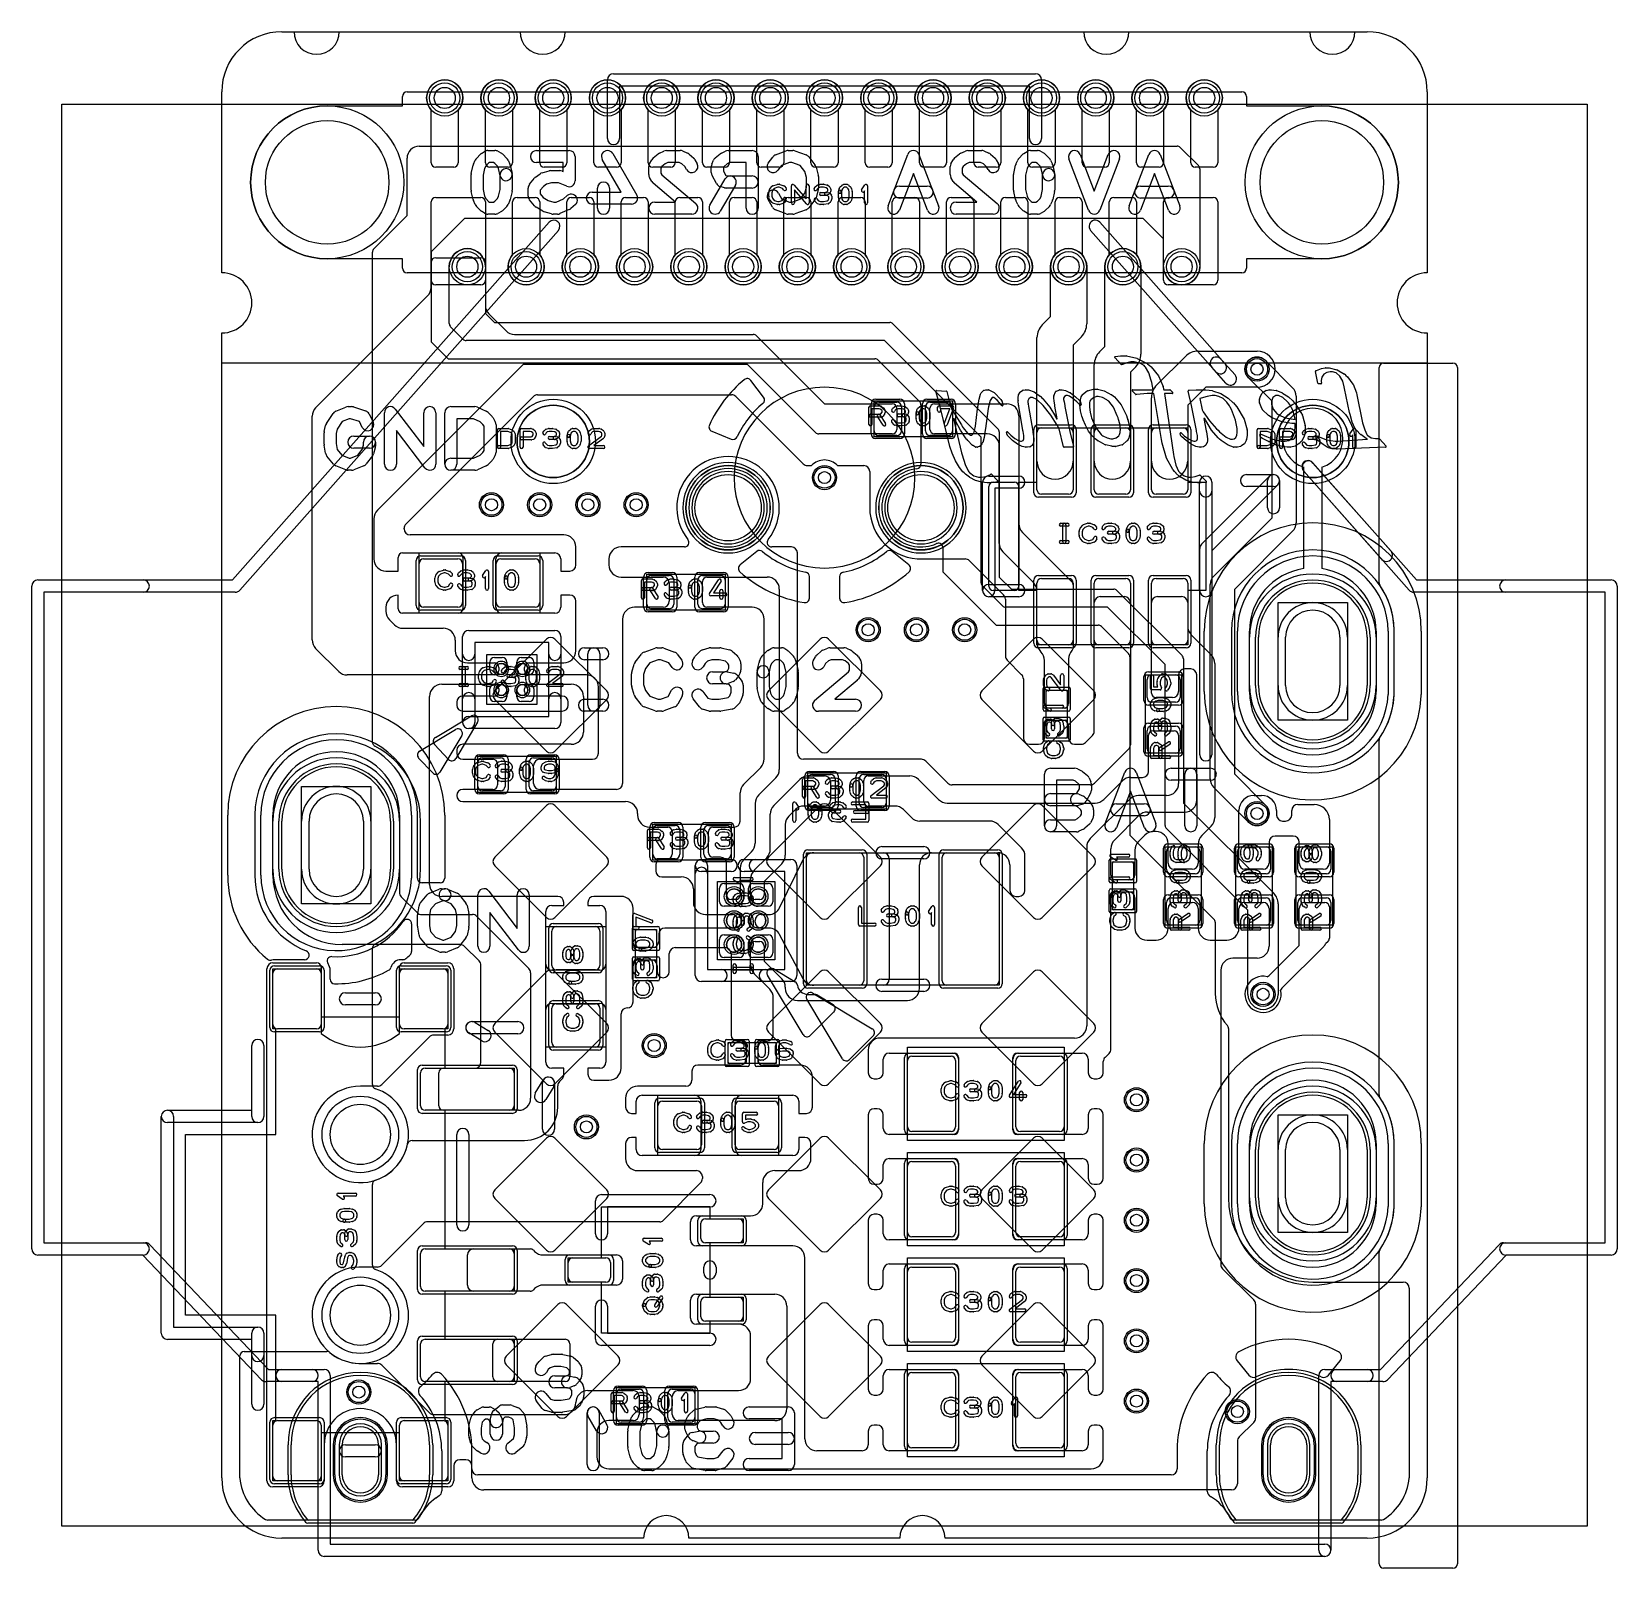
# Model space of a CAD drawing. Extents: x -3.2 to 23.2, y -0.5 to 25.
import ezdxf

# ---------------------------------------------------------------- set-up
doc = ezdxf.new("R2010")
doc.units = 0
for name, color, linetype in [('Hole', 1, 'CONTINUOUS'), ('L1', 3, 'CONTINUOUS'), ('L4', 3, 'CONTINUOUS'), ('MetalMask-A', 176, 'CONTINUOUS'), ('MetalMask-B', 176, 'CONTINUOUS'), ('Outline', 7, 'CONTINUOUS'), ('PartsArea-A', 111, 'CONTINUOUS'), ('PartsArea-B', 111, 'CONTINUOUS'), ('PartsSilk-A', 221, 'CONTINUOUS'), ('PartsSilk-B', 221, 'CONTINUOUS'), ('Resist-A', 2, 'CONTINUOUS'), ('Resist-B', 2, 'CONTINUOUS'), ('Silk-A', 140, 'CONTINUOUS'), ('Silk-B', 140, 'CONTINUOUS')]:
    doc.layers.add(name, color=color, linetype=linetype)

msp = doc.modelspace()

# ---------------------------------------------------------------- linework, layer by layer
at = {"layer": 'Hole'}
for p, q in [((17.65, 14.15), (17.65, 14.95)), ((18.55, 14.95), (18.55, 14.15)), ((1.45, 11.1), (1.45, 11.9)), ((2.35, 11.9), (2.35, 11.1)), ((17.65, 5.65), (17.65, 6.45)), ((18.55, 6.45), (18.55, 5.65)), ((2, 1.05), (2, 1.55)), ((2.6, 1.55), (2.6, 1.05)), ((17.4, 1.05), (17.4, 1.55)), ((18, 1.55), (18, 1.05))]:
    msp.add_line(p, q, dxfattribs=at)
for centre, radius in [((3.7, 23.9), 0.175), ((4.6, 23.9), 0.175), ((5.5, 23.9), 0.175), ((6.4, 23.9), 0.175), ((7.3, 23.9), 0.175), ((8.2, 23.9), 0.175), ((9.1, 23.9), 0.175), ((10, 23.9), 0.175), ((10.9, 23.9), 0.175), ((11.8, 23.9), 0.175), ((12.7, 23.9), 0.175), ((13.6, 23.9), 0.175), ((14.5, 23.9), 0.175), ((15.4, 23.9), 0.175), ((16.3, 23.9), 0.175), ((1.75, 22.5), 1.025), ((18.25, 22.5), 1.025), ((4.075, 21.1), 0.175), ((5.05, 21.1), 0.175), ((5.95, 21.1), 0.175), ((6.85, 21.1), 0.175), ((7.75, 21.1), 0.175), ((8.65, 21.1), 0.175), ((9.55, 21.1), 0.175), ((10.45, 21.1), 0.175), ((11.35, 21.1), 0.175), ((12.25, 21.1), 0.175), ((13.15, 21.1), 0.175), ((14.05, 21.1), 0.175), ((14.95, 21.1), 0.175), ((15.925, 21.1), 0.175), ((17.175, 19.4), 0.1), ((8.4, 17.1), 0.55), ((10, 17.6), 0.1), ((11.6, 17.1), 0.55), ((4.475, 17.15), 0.1), ((5.275, 17.15), 0.1), ((6.075, 17.15), 0.1), ((6.875, 17.15), 0.1), ((10.725, 15.075), 0.1), ((11.525, 15.075), 0.1), ((12.325, 15.075), 0.1), ((17.175, 12.025), 0.1), ((17.275, 9.025), 0.1), ((7.175, 8.175), 0.1), ((15.175, 7.275), 0.1), ((2.3, 6.7), 0.5), ((6.05, 6.825), 0.1), ((15.175, 6.275), 0.1), ((15.175, 5.275), 0.1), ((15.175, 4.275), 0.1), ((2.3, 3.7), 0.5), ((15.175, 3.275), 0.1), ((2.275, 2.425), 0.1), ((15.175, 2.275), 0.1), ((16.85, 2.1), 0.1)]:
    msp.add_circle(centre, radius, dxfattribs=at)
for centre, radius, start, end in [((18.1, 14.95), 0.45, 0, 180), ((18.1, 14.15), 0.45, 180, 0), ((1.9, 11.9), 0.45, 0, 180), ((1.9, 11.1), 0.45, 180, 0), ((18.1, 6.45), 0.45, 0, 180), ((18.1, 5.65), 0.45, 180, 0), ((2.3, 1.55), 0.3, 0, 180), ((17.7, 1.55), 0.3, 0, 180), ((2.3, 1.05), 0.3, 180, 0), ((17.7, 1.05), 0.3, 180, 0)]:
    msp.add_arc(centre, radius, start, end, dxfattribs=at)
at = {"layer": 'L1'}
for p, q in [((3.475, 22.825), (3.475, 23.70157)), ((3.925, 23.70157), (3.925, 22.825)), ((4.375, 22.825), (4.375, 23.70157)), ((4.825, 23.70157), (4.825, 22.825)), ((5.275, 22.825), (5.275, 23.70157)), ((5.725, 23.70157), (5.725, 22.825)), ((6.175, 22.825), (6.175, 23.70157)), ((6.625, 23.70157), (6.625, 22.825)), ((7.075, 22.825), (7.075, 23.70157)), ((7.525, 23.70157), (7.525, 22.825)), ((7.975, 22.825), (7.975, 23.70157)), ((8.425, 23.70157), (8.425, 22.825)), ((8.875, 22.825), (8.875, 23.70157)), ((9.325, 23.70157), (9.325, 22.825)), ((9.775, 22.825), (9.775, 23.70157)), ((10.225, 23.70157), (10.225, 22.825)), ((10.675, 22.825), (10.675, 23.70157)), ((11.125, 23.70157), (11.125, 22.825)), ((11.575, 22.825), (11.575, 23.70157)), ((12.025, 23.70157), (12.025, 22.825)), ((12.475, 22.825), (12.475, 23.70157)), ((12.925, 23.70157), (12.925, 22.825)), ((13.375, 22.825), (13.375, 23.70157)), ((13.825, 23.70157), (13.825, 22.825)), ((14.275, 22.825), (14.275, 23.70157)), ((14.725, 23.70157), (14.725, 22.825)), ((15.175, 22.825), (15.175, 23.70157)), ((15.625, 23.70157), (15.625, 22.825)), ((16.075, 22.825), (16.075, 23.70157)), ((16.525, 23.70157), (16.525, 22.825)), ((3.85, 22.75), (3.55, 22.75)), ((4.75, 22.75), (4.45, 22.75)), ((5.65, 22.75), (5.35, 22.75)), ((6.55, 22.75), (6.25, 22.75)), ((7.45, 22.75), (7.15, 22.75)), ((8.35, 22.75), (8.05, 22.75)), ((9.25, 22.75), (8.95, 22.75)), ((10.15, 22.75), (9.85, 22.75)), ((11.05, 22.75), (10.75, 22.75)), ((11.95, 22.75), (11.65, 22.75)), ((12.85, 22.75), (12.55, 22.75)), ((13.75, 22.75), (13.45, 22.75)), ((14.65, 22.75), (14.35, 22.75)), ((15.55, 22.75), (15.25, 22.75)), ((16.45, 22.75), (16.15, 22.75)), ((3.475, 20.875), (3.475, 22.175)), ((3.55, 22.25), (4.3, 22.25)), ((4.375, 22.175), (4.375, 20.875)), ((4.825, 21.29843), (4.825, 22.175)), ((4.9, 22.25), (5.2, 22.25)), ((5.275, 22.175), (5.275, 21.29843)), ((5.725, 21.29843), (5.725, 22.175)), ((5.8, 22.25), (6.1, 22.25)), ((6.175, 22.175), (6.175, 21.29843)), ((6.625, 21.29843), (6.625, 22.175)), ((6.7, 22.25), (7, 22.25)), ((7.075, 22.175), (7.075, 21.29843)), ((7.525, 21.29843), (7.525, 22.175)), ((7.6, 22.25), (7.9, 22.25)), ((7.975, 22.175), (7.975, 21.29843)), ((8.425, 21.29843), (8.425, 22.175)), ((8.5, 22.25), (8.8, 22.25)), ((8.875, 22.175), (8.875, 21.29843)), ((9.325, 21.29843), (9.325, 22.175)), ((9.4, 22.25), (9.7, 22.25)), ((9.775, 22.175), (9.775, 21.29843)), ((10.225, 21.29843), (10.225, 22.175)), ((10.3, 22.25), (10.6, 22.25)), ((10.675, 22.175), (10.675, 21.29843)), ((11.125, 21.29843), (11.125, 22.175)), ((11.2, 22.25), (11.5, 22.25)), ((11.575, 22.175), (11.575, 21.29843)), ((12.025, 21.29843), (12.025, 22.175)), ((12.1, 22.25), (12.4, 22.25)), ((12.475, 22.175), (12.475, 21.29843)), ((12.925, 21.29843), (12.925, 22.175)), ((13, 22.25), (13.3, 22.25)), ((13.375, 22.175), (13.375, 21.29843)), ((13.825, 21.29843), (13.825, 22.175)), ((13.9, 22.25), (14.2, 22.25)), ((14.275, 22.175), (14.275, 21.29843)), ((14.725, 21.29843), (14.725, 22.175)), ((14.8, 22.25), (15.1, 22.25)), ((15.175, 22.175), (15.175, 21.29843)), ((15.625, 20.875), (15.625, 22.175)), ((15.7, 22.25), (16.45, 22.25)), ((16.525, 22.175), (16.525, 20.875)), ((3.475, 20.75784), (3.475, 21.17503)), ((3.54997, 21.25), (4.30003, 21.25)), ((4.375, 21.17503), (4.375, 20.45784)), ((13.75, 20.27426), (13.75, 21.1)), ((14.35, 21.1), (14.35, 20.15)), ((14.65, 19.77426), (14.65, 21.1)), ((15.25, 21.1), (15.25, 19.65)), ((4.3, 20.8), (3.55, 20.8)), ((16.45, 20.8), (15.7, 20.8)), ((1.55858, 18.75858), (3.41642, 20.61642)), ((4.43358, 20.31642), (4.71642, 20.03358)), ((13.61287, 20.13713), (13.75, 20.27426)), ((4.85784, 19.975), (8.81895, 19.975)), ((8.87196, 19.95304), (10, 18.825)), ((13.525, 17.875), (13.525, 19.925)), ((14.26213, 19.93787), (14.125, 19.80074)), ((14.125, 19.80074), (14.125, 17.875)), ((14.56287, 19.68713), (14.65, 19.77426)), ((5, 19.475), (2.58358, 17.05858)), ((8.725, 19.475), (5, 19.475)), ((9.85304, 18.34696), (8.725, 19.475)), ((14.475, 17.875), (14.475, 19.475)), ((15.51287, 19.13713), (15.98787, 19.61213)), ((16.2, 19.7), (17.175, 19.7)), ((15.16213, 19.43787), (15.075, 19.35074)), ((15.075, 19.35074), (15.075, 17.875)), ((3.05429, 16.82929), (5.17071, 18.94571)), ((5.24142, 18.975), (8.45858, 18.975)), ((8.52929, 18.94571), (9.64571, 17.82929)), ((16.32426, 19.1), (16.025, 18.80074)), ((17.175, 19.1), (16.32426, 19.1)), ((10, 18.825), (11.12503, 18.825)), ((10.825, 18.375), (10.825, 18.775)), ((10.9, 18.85), (11.2, 18.85)), ((11.2, 18.75003), (11.2, 18.39997)), ((11.275, 18.775), (11.275, 18.375)), ((11.675, 18.375), (11.675, 18.775)), ((11.75, 18.85), (12.05, 18.85)), ((11.75, 18.39997), (11.75, 18.75003)), ((11.82497, 18.825), (13.025, 18.825)), ((12.125, 18.775), (12.125, 18.375)), ((15.425, 17.875), (15.425, 18.925)), ((16.025, 18.80074), (16.025, 17.875)), ((1.5, 14.90784), (1.5, 18.61716)), ((13.225, 18.625), (13.225, 16.83284)), ((13.6, 18.425), (14.05, 18.425)), ((14.55, 18.425), (15, 18.425)), ((15.5, 18.425), (15.95, 18.425)), ((11.12503, 18.325), (9.90605, 18.325)), ((11.2, 18.3), (10.9, 18.3)), ((12.05, 18.3), (11.75, 18.3)), ((12.7, 18.325), (11.82497, 18.325)), ((13.525, 17.4), (13.525, 18.35)), ((14.125, 18.35), (14.125, 17.4)), ((14.475, 17.4), (14.475, 18.35)), ((15.075, 18.35), (15.075, 17.4)), ((15.425, 17.4), (15.425, 18.35)), ((16.025, 18.35), (16.025, 17.4)), ((12.9, 16.50784), (12.9, 18.125)), ((9.71642, 17.8), (9.78641, 17.8)), ((10.21359, 17.8), (10.64996, 17.8)), ((10.74996, 17.7), (10.74996, 17.1)), ((17.95, 16.08923), (17.95, 17.77303)), ((18.25, 17.77303), (18.25, 16.08923)), ((14.05, 17.325), (13.6, 17.325)), ((15, 17.325), (14.55, 17.325)), ((15.95, 17.325), (15.5, 17.325)), ((2.525, 16.91716), (2.525, 16.25)), ((3.025, 16.75), (3.025, 16.75858)), ((5.675, 16.65), (3.125, 16.65)), ((13.28358, 16.69142), (14.10304, 15.87196)), ((2.99997, 16.35), (3.92503, 16.35)), ((4.65, 16.35), (5.525, 16.35)), ((5.875, 16.15), (5.875, 16.45)), ((7.67543, 16.45), (6.625, 16.45)), ((9.45, 16.45), (9.12457, 16.45)), ((9.55, 13.025), (9.55, 16.35)), ((13.46642, 15.85858), (12.95858, 16.36642)), ((2.725, 16.05), (2.925, 16.05)), ((2.925, 16.05), (2.925, 16.27503)), ((3.275, 15.525), (3.275, 16.175)), ((3.35, 16.25), (3.92, 16.25)), ((3.995, 16.175), (3.995, 15.525)), ((4, 16.27503), (4, 15.42497)), ((4.55, 15.45), (4.55, 16.25)), ((4.555, 15.525), (4.555, 16.175)), ((4.63, 16.25), (5.2, 16.25)), ((5.275, 16.175), (5.275, 15.525)), ((5.625, 16.25), (5.625, 16.05)), ((5.625, 16.05), (5.775, 16.05)), ((6.425, 16.25), (6.425, 16.15)), ((11.62616, 16.25033), (12.33325, 16.25033)), ((12.40396, 16.22104), (12.97071, 15.65429)), ((6.625, 15.95), (7.325, 15.95)), ((7.05, 15.5), (7.05, 15.9)), ((7.125, 15.975), (7.425, 15.975)), ((7.425, 15.85), (7.425, 15.55)), ((7.5, 15.9), (7.5, 15.5)), ((7.9, 15.5), (7.9, 15.9)), ((7.975, 15.975), (8.275, 15.975)), ((7.975, 15.52497), (7.975, 15.87503)), ((8.04997, 15.95), (9.05, 15.95)), ((8.35, 15.9), (8.35, 15.5)), ((13.525, 14.9), (13.525, 15.85)), ((13.6, 15.925), (14.05, 15.925)), ((14.125, 15.85), (14.125, 14.9)), ((14.125, 15.81895), (14.125, 14.78089)), ((14.475, 14.9), (14.475, 15.85)), ((14.55, 15.925), (15, 15.925)), ((15.075, 15.85), (15.075, 14.9)), ((15.425, 14.9), (15.425, 15.85)), ((15.5, 15.925), (15.95, 15.925)), ((16.025, 15.85), (16.025, 14.9)), ((2.925, 15.42497), (2.925, 15.65)), ((5.775, 15.65), (5.625, 15.65)), ((5.625, 15.65), (5.625, 15.45)), ((5.875, 14.725), (5.875, 15.55)), ((9.25, 15.75), (9.25, 12.75784)), ((13, 15.58358), (13, 14.64142)), ((13.525, 14.85784), (13.525, 15.71716)), ((14.475, 13.39142), (14.475, 15.525)), ((14.575, 15.625), (14.975, 15.625)), ((15.075, 15.525), (15.075, 13.16642)), ((15.425, 14.02497), (15.425, 15.525)), ((15.525, 15.625), (15.925, 15.625)), ((16.025, 15.525), (16.025, 15.13284)), ((2.725, 15.45), (2.725, 15.38284)), ((3.92503, 15.35), (2.99997, 15.35)), ((3.92, 15.45), (3.35, 15.45)), ((5.2, 15.45), (4.63, 15.45)), ((5.525, 15.35), (4.65, 15.35)), ((7.325, 15.45), (6.85, 15.45)), ((7.425, 15.425), (7.125, 15.425)), ((8.275, 15.425), (7.975, 15.425)), ((8.8, 15.45), (8.04997, 15.45)), ((2.78358, 15.24142), (2.86642, 15.15858)), ((3.00784, 15.1), (3.675, 15.1)), ((6.65, 15.25), (6.65, 12.525)), ((9, 12.93284), (9, 15.25)), ((17.05, 14.05), (17.05, 15.05)), ((19.15, 15.05), (19.15, 14.05)), ((1.94142, 14.38358), (1.55858, 14.76642)), ((3.875, 14.9), (3.875, 14.725)), ((14.05, 14.825), (13.6, 14.825)), ((15, 14.825), (14.55, 14.825)), ((15.95, 14.825), (15.5, 14.825)), ((16.08358, 14.99142), (16.41642, 14.65858)), ((17.2, 14.15), (17.2, 14.95)), ((17.525, 14.15), (17.525, 14.95)), ((18.675, 14.95), (18.675, 14.15)), ((19, 14.95), (19, 14.15)), ((4.075, 14.525), (4.52503, 14.525)), ((4.4485, 14.4075), (4.4485, 14.539)), ((4.5235, 14.614), (4.655, 14.614)), ((4.73, 14.539), (4.73, 14.425)), ((4.895, 14.425), (4.895, 14.539)), ((4.97, 14.614), (5.1015, 14.614)), ((5.09997, 14.525), (5.675, 14.525)), ((5.1765, 14.539), (5.1765, 14.4075)), ((13.02929, 14.57071), (13.27071, 14.32929)), ((13.59142, 14.70858), (13.58358, 14.71642)), ((13.65, 13.84997), (13.65, 14.56716)), ((14.05, 14.59216), (14.05, 13.84997)), ((16.475, 14.51716), (16.475, 11.95784)), ((4.52503, 14.325), (2.08284, 14.325)), ((4.6375, 14.3325), (4.5235, 14.3325)), ((4.6, 14.45003), (4.6, 14.39997)), ((5.1015, 14.3325), (4.9875, 14.3325)), ((5.025, 14.39997), (5.025, 14.45003)), ((6.05, 14.325), (5.09997, 14.325)), ((13.3, 14.25858), (13.3, 13.275)), ((15.35, 13.95), (15.35, 14.25)), ((15.425, 14.325), (15.825, 14.325)), ((15.875, 14.325), (15.875, 14.05)), ((15.9, 14.25), (15.9, 13.95)), ((16.075, 14.425), (15.975, 14.425)), ((16.175, 12.25), (16.175, 14.325)), ((3.45, 10.85), (3.45, 13.97)), ((3.65, 14.17), (4.52503, 14.17)), ((4.52503, 13.975), (4, 13.975)), ((4.4485, 13.961), (4.4485, 14.0925)), ((4.5235, 14.1675), (4.6375, 14.1675)), ((4.6, 14.09503), (4.6, 14.04997)), ((4.73, 14.075), (4.73, 13.961)), ((4.895, 13.961), (4.895, 14.075)), ((4.9875, 14.1675), (5.1015, 14.1675)), ((5.025, 14.04997), (5.025, 14.09503)), ((5.09997, 14.17), (5.8, 14.17)), ((5.65, 13.975), (5.09997, 13.975)), ((5.1765, 14.0925), (5.1765, 13.961)), ((6, 13.97), (6, 13.375)), ((6.25, 13.025), (6.25, 14.125)), ((13.675, 13.8), (13.675, 14.05)), ((13.7, 14.075), (14, 14.075)), ((14.025, 14.05), (14.025, 13.8)), ((15.775, 13.95), (15.49997, 13.95)), ((3.9, 13.875), (3.9, 13.825)), ((4, 13.725), (5.65, 13.725)), ((4.655, 13.886), (4.5235, 13.886)), ((5.1015, 13.886), (4.97, 13.886)), ((5.75, 13.825), (5.75, 13.875)), ((14, 13.775), (13.7, 13.775)), ((13.97503, 13.775), (13.72497, 13.775)), ((15.825, 13.875), (15.425, 13.875)), ((13.65, 13.275), (13.65, 13.475)), ((13.675, 13.3), (13.675, 13.55)), ((13.7, 13.575), (14, 13.575)), ((13.75, 13.575), (13.95, 13.575)), ((14.025, 13.55), (14.025, 13.3)), ((14.05, 13.475), (14.05, 13.275)), ((15.425, 13.475), (15.825, 13.475)), ((5.8, 13.175), (4, 13.175)), ((13.4, 13.175), (13.55, 13.175)), ((14, 13.275), (13.7, 13.275)), ((14.15, 13.175), (14.25858, 13.175)), ((14.32929, 13.20429), (14.44571, 13.32071)), ((15.35, 13.1), (15.35, 13.4)), ((15.375, 12.725), (15.375, 13.32503)), ((15.44997, 13.4), (15.80003, 13.4)), ((15.875, 13.32503), (15.875, 12.525)), ((15.9, 13.4), (15.9, 13.1)), ((3.9, 13.075), (3.9, 13.025)), ((4, 12.925), (4.50003, 12.925)), ((4.325, 12.95), (4.625, 12.95)), ((5.175, 12.95), (5.475, 12.95)), ((5.275, 12.925), (6.15, 12.925)), ((11.60858, 12.925), (9.65, 12.925)), ((12.04571, 12.52929), (11.67929, 12.89571)), ((15.04571, 13.09571), (14.47929, 12.52929)), ((15.825, 13.025), (15.425, 13.025)), ((4.25, 12.475), (4.25, 12.875)), ((4.575, 12.85003), (4.575, 12.49997)), ((4.7, 12.875), (4.7, 12.475)), ((5.1, 12.475), (5.1, 12.875)), ((5.175, 12.525), (5.175, 12.825)), ((5.55, 12.875), (5.55, 12.475)), ((8.65858, 12.50858), (8.94142, 12.79142)), ((9.73284, 12.65), (10, 12.65)), ((9.8, 12.675), (10.1, 12.675)), ((10.65, 12.675), (10.95, 12.675)), ((10.72497, 12.65), (11.41716, 12.65)), ((4.50003, 12.425), (4, 12.425)), ((4.625, 12.4), (4.325, 12.4)), ((5.475, 12.4), (5.175, 12.4)), ((6.55, 12.425), (5.275, 12.425)), ((8.6, 11.9), (8.6, 12.36716)), ((9.19142, 12.61642), (8.90858, 12.33358)), ((9.15858, 12.15858), (9.59142, 12.59142)), ((9.725, 12.2), (9.725, 12.6)), ((10.1, 12.55), (10.1, 12.25)), ((10.175, 12.6), (10.175, 12.2)), ((10.575, 12.2), (10.575, 12.6)), ((10.65, 12.22497), (10.65, 12.57503)), ((11.025, 12.6), (11.025, 12.2)), ((11.55858, 12.59142), (11.89142, 12.25858)), ((14.40858, 12.5), (12.11642, 12.5)), ((14.63358, 12.25858), (14.94142, 12.56642)), ((15.08284, 12.625), (15.275, 12.625)), ((4, 12.225), (6.7, 12.225)), ((8.85, 12.19216), (8.85, 11.53284)), ((10, 12.15), (9.65784, 12.15)), ((10.1, 12.125), (9.8, 12.125)), ((10.95, 12.125), (10.65, 12.125)), ((11.16716, 12.15), (10.72497, 12.15)), ((12.03284, 12.2), (14.49216, 12.2)), ((15.06642, 12.26642), (14.40858, 11.60858)), ((15.675, 12.325), (15.20784, 12.325)), ((17.125, 12.325), (17.25, 12.325)), ((17.85, 12.175), (18.125, 12.175)), ((0.85, 11), (0.85, 12)), ((1, 11.1), (1, 11.9)), ((1.325, 11.1), (1.325, 11.9)), ((2.475, 11.9), (2.475, 11.1)), ((2.8, 11.9), (2.8, 11.1)), ((2.95, 12), (2.95, 10.71642)), ((6.9, 12.025), (6.9, 12)), ((9.1, 11.43284), (9.1, 12.01716)), ((9.35, 11.84216), (9.35, 11.33284)), ((9.51642, 12.09142), (9.40858, 11.98358)), ((11.44142, 11.95858), (11.30858, 12.09142)), ((12.74216, 11.9), (11.58284, 11.9)), ((13.26642, 11.45858), (12.88358, 11.84142)), ((14.80858, 11.58358), (15.21642, 11.99142)), ((15.35784, 12.05), (15.975, 12.05)), ((16.875, 11.2), (16.875, 12.075)), ((17.5, 12.075), (17.5, 12)), ((17.6, 11.9), (17.65, 11.9)), ((17.75, 12), (17.75, 12.075)), ((18.375, 11.925), (18.375, 11.2)), ((7.1, 11.8), (7.40003, 11.8)), ((7.15, 11.35), (7.15, 11.75)), ((7.225, 11.825), (7.525, 11.825)), ((7.475, 11.72503), (7.475, 11.34997)), ((7.6, 11.75), (7.6, 11.35)), ((8, 11.35), (8, 11.75)), ((8.075, 11.825), (8.375, 11.825)), ((8.075, 11.37497), (8.075, 11.72503)), ((8.14997, 11.8), (8.5, 11.8)), ((8.45, 11.75), (8.45, 11.35)), ((15.31642, 11.66642), (15.20858, 11.55858)), ((15.5, 11.725), (15.45784, 11.725)), ((16.41642, 11.81642), (16.25858, 11.65858)), ((17.775, 11.65), (17.475, 11.65)), ((8.79142, 11.39142), (8.65858, 11.25858)), ((9.775, 11.375), (10.575, 11.375)), ((9.82496, 11.37501), (10.975, 11.375)), ((11.775, 11.375), (12.875, 11.375)), ((12.025, 11.375), (12.825, 11.375)), ((13.325, 10.75), (13.325, 11.31716)), ((14.35, 11.46716), (14.35, 8.5)), ((14.75, 10.99997), (14.75, 11.44216)), ((15.15, 11.41716), (15.15, 10.99997)), ((15.675, 11.1), (15.675, 11.4)), ((15.7, 11.2), (15.7, 11.525)), ((15.75, 11.475), (16.15, 11.475)), ((16.2, 11.51716), (16.2, 11.2)), ((16.225, 11.4), (16.225, 11.1)), ((16.85, 11.1), (16.85, 11.4)), ((16.925, 11.475), (17.325, 11.475)), ((17.375, 11.55), (17.375, 11.2)), ((17.4, 11.4), (17.4, 11.1)), ((17.85, 11.1), (17.85, 11.4)), ((17.875, 11.2), (17.875, 11.55)), ((17.925, 11.475), (18.325, 11.475)), ((18.4, 11.4), (18.4, 11.1)), ((7.2, 11.175), (7.2, 11.075)), ((7.525, 11.275), (7.225, 11.275)), ((7.40003, 11.275), (7.3, 11.275)), ((8.375, 11.275), (8.075, 11.275)), ((8.275, 11.3), (8.14997, 11.3)), ((8.375, 10.67497), (8.375, 11.2)), ((8.6, 11.11716), (8.6, 10.67497)), ((8.83358, 11.08358), (9.04142, 11.29142)), ((9.29142, 11.19142), (9, 10.9)), ((9.25478, 10.46231), (9.6452, 11.26269)), ((9.7, 9.25), (9.7, 11.3)), ((10.65, 11.3), (10.65, 9.25)), ((11.075, 11.275), (11.075, 9.275)), ((11.575, 9.125), (11.575, 11.175)), ((11.95, 9.25), (11.95, 11.3)), ((12.9, 11.3), (12.9, 9.25)), ((13.075, 11.175), (13.075, 10.75)), ((14.775, 10.95), (14.775, 11.2)), ((14.8, 11.225), (15.1, 11.225)), ((15.125, 11.2), (15.125, 10.95)), ((16.1, 11.1), (15.8, 11.1)), ((17.275, 11.1), (16.975, 11.1)), ((18.275, 11.1), (17.975, 11.1)), ((7.3, 10.975), (7.625, 10.975)), ((8.258, 10.5625), (8.258, 10.788)), ((8.333, 10.863), (8.5875, 10.863)), ((8.6625, 10.788), (8.6625, 10.65)), ((8.7375, 10.65), (8.7375, 10.788)), ((8.775, 10.67497), (8.775, 10.94216)), ((8.8125, 10.863), (9.067, 10.863)), ((9, 10.9), (9, 10.67497)), ((9.142, 10.788), (9.142, 10.5625)), ((15.1, 10.925), (14.8, 10.925)), ((15.07503, 10.925), (14.82497, 10.925)), ((16.15, 11.025), (15.75, 11.025)), ((17.325, 11.025), (16.925, 11.025)), ((18.325, 11.025), (17.925, 11.025)), ((2.97929, 10.64571), (3.24571, 10.37929)), ((5.575, 10.65), (3.65, 10.65)), ((5.675, 10.5), (5.675, 10.55)), ((6.075, 10.55), (6.075, 10.5)), ((6.625, 10.65), (6.175, 10.65)), ((7.825, 10.775), (7.825, 10.55)), ((8.52503, 10.6), (8.44997, 10.6)), ((8.92503, 10.6), (8.84997, 10.6)), ((13.175, 10.65), (13.225, 10.65)), ((14.75, 8.11642), (14.75, 10.625)), ((14.775, 10.45), (14.775, 10.7)), ((14.8, 10.725), (15.1, 10.725)), ((14.85, 10.725), (15.05, 10.725)), ((15.125, 10.7), (15.125, 10.45)), ((15.15, 10.625), (15.15, 10.125)), ((15.675, 10.25), (15.675, 10.55)), ((15.75, 10.625), (16.15, 10.625)), ((15.8, 10.55), (16.1, 10.55)), ((16.225, 10.55), (16.225, 10.25)), ((16.85, 10.25), (16.85, 10.55)), ((16.925, 10.625), (17.325, 10.625)), ((16.975, 10.55), (17.275, 10.55)), ((17.4, 10.55), (17.4, 10.25)), ((17.85, 10.25), (17.85, 10.55)), ((17.925, 10.625), (18.325, 10.625)), ((17.975, 10.55), (18.30003, 10.55)), ((18.4, 10.55), (18.4, 10.25)), ((3.31642, 10.35), (4.15858, 10.35)), ((4.22929, 10.32071), (5.09571, 9.45429)), ((5.375, 9.525), (5.375, 10.4)), ((5.475, 10.5), (5.675, 10.5)), ((6.075, 10.5), (6.275, 10.5)), ((6.375, 10.4), (6.375, 9.525)), ((6.825, 9.87497), (6.825, 10.45)), ((8.025, 10.35), (8.47503, 10.35)), ((8.5, 10.4875), (8.333, 10.4875)), ((8.55, 10.27503), (8.55, 10.19997)), ((9.067, 10.4875), (8.9, 10.4875)), ((8.94999, 10.34999), (9.07504, 10.35)), ((15.1, 10.425), (14.8, 10.425)), ((15.7, 10.125), (15.7, 10.45)), ((16.2, 10.45), (16.2, 10.125)), ((16.875, 10.125), (16.875, 10.45)), ((17.375, 10.45), (17.375, 9.825)), ((17.875, 9.83714), (17.875, 10.45)), ((18.375, 10.47503), (18.375, 9.95605)), ((5.475, 9.505), (5.475, 10.075)), ((5.55, 10.15), (6.2, 10.15)), ((6.275, 10.075), (6.275, 9.505)), ((6.8625, 9.825), (6.8625, 10.075)), ((6.8875, 10.1), (7.1875, 10.1)), ((7.2125, 10.075), (7.2125, 9.825)), ((7.25, 10.025), (7.25, 9.9)), ((8.47503, 10.125), (7.35, 10.125)), ((8.333, 10.0125), (8.5, 10.0125)), ((8.85, 10.22502), (8.85, 10.24999)), ((8.9, 10.0125), (9.067, 10.0125)), ((9.07926, 10.12501), (8.95, 10.12502)), ((9.64376, 9.28183), (9.25623, 10.01815)), ((16.15, 10.175), (15.75, 10.175)), ((17.325, 10.175), (16.925, 10.175)), ((18.325, 10.175), (17.925, 10.175)), ((3.95858, 9.85), (2, 9.85)), ((4.27071, 9.57929), (4.02929, 9.82071)), ((7.1875, 9.8), (6.8875, 9.8)), ((7.15, 9.8), (6.89997, 9.8)), ((7.525, 9.8), (8.35, 9.8)), ((8.258, 9.712), (8.258, 9.9375)), ((8.6625, 9.85), (8.6625, 9.712)), ((8.7375, 9.712), (8.7375, 9.85)), ((8.775, 9.50784), (8.775, 9.82503)), ((8.84997, 9.9), (8.92503, 9.9)), ((9, 9.82503), (9, 9.575)), ((9.142, 9.9375), (9.142, 9.712)), ((15.35, 9.925), (15.5, 9.925)), ((16.4, 9.925), (16.675, 9.925)), ((17.37643, 9.33857), (17.875, 9.83714)), ((18.28104, 9.8189), (17.58857, 9.12643)), ((18.35261, 9.90261), (18.31038, 9.86037)), ((0.85, 9.55), (1.575, 9.55)), ((1.65, 9.475), (1.65, 8.37539)), ((2.95, 8.37538), (2.95, 9.475)), ((3.025, 9.55), (3.75, 9.55)), ((4.3, 7.9), (4.3, 9.50858)), ((6.825, 8.9), (6.825, 9.5)), ((6.8625, 9.325), (6.8625, 9.575)), ((6.8875, 9.6), (7.1875, 9.6)), ((6.925, 9.6), (7.125, 9.6)), ((7.2125, 9.575), (7.2125, 9.325)), ((7.225, 9.5), (7.225, 9.4)), ((7.425, 9.4), (7.425, 9.7)), ((8.5875, 9.637), (8.333, 9.637)), ((8.45, 9.7), (8.45, 8.35)), ((9.067, 9.637), (8.8125, 9.637)), ((9, 9.575), (9.29142, 9.28358)), ((17.175, 9.625), (16.775, 9.625)), ((0.75, 0.95), (0.75, 9.45)), ((0.85, 8.525), (0.85, 9.375)), ((0.925, 9.45), (1.575, 9.45)), ((1.65, 9.375), (1.65, 8.525)), ((2.95, 8.525), (2.95, 9.375)), ((3.025, 9.45), (3.675, 9.45)), ((3.75, 9.375), (3.75, 8.525)), ((3.85, 9.45), (3.85, 8.45)), ((5.125, 9.38358), (5.125, 7.3)), ((6.275, 9.425), (5.475, 9.425)), ((6.2, 9.43), (5.55, 9.43)), ((7.1875, 9.3), (6.8875, 9.3)), ((9.09142, 9.10858), (8.83358, 9.36642)), ((16.575, 9.425), (16.575, 4.54142)), ((17.34492, 9.31674), (17.37643, 9.33857)), ((9.15, 8.35), (9.15, 8.96716)), ((9.35, 9.14216), (9.35, 9.125)), ((10.575, 9.175), (9.775, 9.175)), ((10.975, 9.175), (9.82075, 9.17498)), ((12.825, 9.175), (12.025, 9.175)), ((17.58857, 9.12643), (17.56674, 9.09492)), ((5.375, 7.9), (5.375, 8.775)), ((5.475, 8.875), (6.275, 8.875)), ((5.475, 8.225), (5.475, 8.795)), ((5.55, 8.87), (6.2, 8.87)), ((6.275, 8.795), (6.275, 8.225)), ((6.375, 8.775), (6.375, 7.9)), ((6.625, 7.8), (6.625, 8.7)), ((9.55, 8.925), (11.375, 8.925)), ((1.575, 8.45), (0.925, 8.45)), ((3.675, 8.45), (3.025, 8.45)), ((3.44571, 8.32071), (2.65433, 7.52933)), ((3.75, 8.35), (3.51642, 8.35)), ((8.4, 7.9), (8.4, 8.2)), ((8.425, 8.225), (8.675, 8.225)), ((8.55, 8.25), (8.6, 8.25)), ((8.7, 8.2), (8.7, 7.9)), ((8.9, 7.9), (8.9, 8.2)), ((8.9, 7.92497), (8.9, 8.17503)), ((8.925, 8.225), (9.175, 8.225)), ((8.97497, 8.25), (9.05, 8.25)), ((9.2, 8.2), (9.2, 7.9)), ((14.15, 8.3), (10.925, 8.3)), ((6.2, 8.15), (5.55, 8.15)), ((8.7, 8.15), (8.7, 7.95)), ((10.725, 8.1), (10.725, 7.725)), ((10.975, 7.725), (10.975, 7.95)), ((11.075, 8.05), (12.125, 8.05)), ((11.375, 6.825), (11.375, 7.925)), ((11.45, 8), (12.1, 8)), ((12.175, 7.925), (12.175, 6.825)), ((12.225, 7.95), (12.225, 6.8)), ((13.125, 6.8), (13.125, 7.95)), ((13.175, 6.825), (13.175, 7.925)), ((13.225, 8.05), (14.275, 8.05)), ((13.25, 8), (13.9, 8)), ((13.975, 7.925), (13.975, 6.825)), ((14.375, 7.95), (14.375, 7.725)), ((14.625, 7.725), (14.625, 7.90858)), ((14.65429, 7.97929), (14.72071, 8.04571)), ((3.3, 7.175), (3.3, 7.725)), ((3.375, 7.8), (4.775, 7.8)), ((3.6, 7.17497), (3.6, 7.72503)), ((3.67497, 7.8), (4.2, 7.8)), ((4.85, 7.725), (4.85, 7.175)), ((5.675, 7.8), (5.475, 7.8)), ((5.675, 7.69142), (5.675, 7.8)), ((6.275, 7.8), (6.075, 7.8)), ((6.075, 7.8), (6.075, 7.7)), ((7.8, 7.75), (7.8, 7.6)), ((8.6, 7.85), (7.9, 7.85)), ((8.675, 7.875), (8.425, 7.875)), ((9.175, 7.875), (8.925, 7.875)), ((9.6, 7.85), (8.97497, 7.85)), ((9.8, 7.15), (9.8, 7.65)), ((2.58362, 7.50004), (2.29999, 7.50004)), ((5.575, 7.15), (5.575, 7.50858)), ((5.60429, 7.57929), (5.64571, 7.62071)), ((6.175, 7.6), (6.425, 7.6)), ((7.7, 7.5), (6.9, 7.5)), ((10.825, 7.625), (10.875, 7.625)), ((14.475, 7.625), (14.525, 7.625)), ((6.7, 7.3), (6.7, 7.15)), ((6.875, 7.05), (6.875, 7.25)), ((6.975, 7.35), (7.85, 7.35)), ((7.2375, 6.525), (7.2375, 7.175)), ((7.3125, 7.25), (7.8825, 7.25)), ((7.95, 7.25), (7.95, 6.45)), ((7.9575, 7.175), (7.9575, 6.525)), ((8.5175, 6.525), (8.5175, 7.175)), ((8.525, 6.45), (8.525, 7.25)), ((8.5925, 7.25), (9.1625, 7.25)), ((8.625, 7.35), (9.475, 7.35)), ((9.2375, 7.175), (9.2375, 6.525)), ((9.575, 7.25), (9.575, 7.05)), ((10.875, 7.125), (10.825, 7.125)), ((14.525, 7.125), (14.475, 7.125)), ((4.775, 7.1), (3.375, 7.1)), ((4.925, 7.1), (3.67497, 7.1)), ((6.8, 7.05), (6.875, 7.05)), ((9.575, 7.05), (9.7, 7.05)), ((10.725, 7.025), (10.725, 5.975)), ((10.975, 6.8), (10.975, 7.025)), ((14.375, 7.025), (14.375, 6.8)), ((14.625, 5.975), (14.625, 7.025)), ((3.15734, 6.6), (5.025, 6.6)), ((6.875, 6.65), (6.8, 6.65)), ((6.875, 6.45), (6.875, 6.65)), ((9.675, 6.65), (9.575, 6.65)), ((9.575, 6.65), (9.575, 6.45)), ((12.125, 6.7), (11.075, 6.7)), ((12.1, 6.75), (11.45, 6.75)), ((14.275, 6.7), (13.225, 6.7)), ((13.9, 6.75), (13.25, 6.75)), ((6.7, 6.55), (6.7, 6.3)), ((7.85, 6.35), (6.975, 6.35)), ((7.8825, 6.45), (7.3125, 6.45)), ((9.1625, 6.45), (8.5925, 6.45)), ((9.475, 6.35), (8.625, 6.35)), ((9.775, 6.3), (9.775, 6.55)), ((17.05, 5.55), (17.05, 6.55)), ((17.2, 5.65), (17.2, 6.45)), ((17.525, 5.65), (17.525, 6.45)), ((18.675, 6.45), (18.675, 5.65)), ((19, 6.45), (19, 5.65)), ((19.15, 6.55), (19.15, 5.55)), ((6.9, 6.1), (7.875, 6.1)), ((9.175, 6.1), (9.575, 6.1)), ((10.975, 5.975), (10.975, 6.2)), ((11.075, 6.3), (12.125, 6.3)), ((11.375, 5.075), (11.375, 6.175)), ((11.45, 6.25), (12.1, 6.25)), ((12.175, 6.175), (12.175, 5.075)), ((12.225, 6.2), (12.225, 5.05)), ((13.125, 5.05), (13.125, 6.2)), ((13.175, 5.075), (13.175, 6.175)), ((13.225, 6.3), (14.275, 6.3)), ((13.25, 6.25), (13.9, 6.25)), ((13.975, 6.175), (13.975, 5.075)), ((14.375, 6.2), (14.375, 5.975)), ((7.94571, 5.89571), (7.32196, 5.27196)), ((7.975, 6), (7.975, 5.96642)), ((8.975, 5.55), (8.975, 5.9)), ((10.825, 5.875), (10.875, 5.875)), ((14.475, 5.875), (14.525, 5.875)), ((7.875, 5.35), (8.775, 5.35)), ((8.025, 5.3), (8.575, 5.3)), ((10.725, 5.275), (10.725, 4.225)), ((10.875, 5.375), (10.825, 5.375)), ((10.975, 5.05), (10.975, 5.275)), ((14.375, 5.275), (14.375, 5.05)), ((14.525, 5.375), (14.475, 5.375)), ((14.625, 4.225), (14.625, 5.275)), ((3.34571, 5.22071), (2.65392, 4.52892)), ((7.26895, 5.25), (3.41642, 5.25)), ((7.775, 4.95), (7.775, 5.25)), ((7.95, 4.975), (7.95, 5.225)), ((8.65, 5.225), (8.65, 4.975)), ((12.1, 5), (11.45, 5)), ((13.9, 5), (13.25, 5)), ((3.375, 4.8), (4.775, 4.8)), ((4.175, 4.8), (5.11895, 4.8)), ((5.17196, 4.77804), (5.19142, 4.75858)), ((9.475, 4.85), (7.875, 4.85)), ((8.575, 4.9), (8.025, 4.9)), ((12.125, 4.95), (11.075, 4.95)), ((14.275, 4.95), (13.225, 4.95)), ((2.58321, 4.49963), (2.32678, 4.49963)), ((3.3, 4.175), (3.3, 4.725)), ((4.075, 4.2), (4.075, 4.7)), ((4.85, 4.725), (4.85, 4.175)), ((5.33284, 4.7), (6.55, 4.7)), ((5.75, 4.325), (5.75, 4.575)), ((5.825, 4.65), (6.375, 4.65)), ((6.45, 4.575), (6.45, 4.325)), ((6.65, 4.6), (6.65, 4.3)), ((9.675, 1.65), (9.675, 4.65)), ((11.075, 4.55), (12.125, 4.55)), ((11.45, 4.5), (12.1, 4.5)), ((13.225, 4.55), (14.275, 4.55)), ((13.25, 4.5), (13.9, 4.5)), ((6.375, 4.25), (5.825, 4.25)), ((10.975, 4.225), (10.975, 4.45)), ((11.375, 3.325), (11.375, 4.425)), ((12.175, 4.425), (12.175, 3.325)), ((12.225, 4.45), (12.225, 3.3)), ((13.125, 3.3), (13.125, 4.45)), ((13.175, 3.325), (13.175, 4.425)), ((13.975, 4.425), (13.975, 3.325)), ((14.375, 4.45), (14.375, 4.225)), ((16.60429, 4.47071), (17.12071, 3.95429)), ((4.775, 4.1), (3.375, 4.1)), ((5.11895, 4.1), (4.175, 4.1)), ((5.19142, 4.14142), (5.17196, 4.12196)), ((6.55, 4.2), (5.33284, 4.2)), ((7.775, 3.65), (7.775, 3.95)), ((7.875, 4.05), (9.175, 4.05)), ((8.025, 4), (8.575, 4)), ((10.825, 4.125), (10.875, 4.125)), ((14.475, 4.125), (14.525, 4.125)), ((7.95, 3.675), (7.95, 3.925)), ((8.65, 3.925), (8.65, 3.675)), ((9.375, 3.85), (9.375, 2.15)), ((17.15, 3.88358), (17.15, 1.99142)), ((8.575, 3.55), (7.875, 3.55)), ((8.575, 3.6), (8.025, 3.6)), ((10.725, 3.525), (10.725, 2.475)), ((10.875, 3.625), (10.825, 3.625)), ((10.975, 3.3), (10.975, 3.525)), ((14.375, 3.525), (14.375, 3.3)), ((14.525, 3.625), (14.475, 3.625)), ((14.625, 2.475), (14.625, 3.525)), ((3.3, 2.675), (3.3, 3.225)), ((3.375, 3.3), (4.775, 3.3)), ((4.5, 2.675), (4.5, 3.225)), ((4.575, 3.3), (5.7, 3.3)), ((4.85, 3.225), (4.85, 2.675)), ((5.775, 3.225), (5.775, 2.675)), ((8.775, 2.65), (8.775, 3.35)), ((12.125, 3.2), (11.075, 3.2)), ((12.1, 3.25), (11.45, 3.25)), ((14.275, 3.2), (13.225, 3.2)), ((13.9, 3.25), (13.25, 3.25)), ((2.3, 2.89996), (2.58362, 2.89996)), ((2.65433, 2.87067), (3.44571, 2.07929)), ((10.975, 2.475), (10.975, 2.7)), ((11.075, 2.8), (12.125, 2.8)), ((11.375, 1.575), (11.375, 2.675)), ((11.45, 2.75), (12.1, 2.75)), ((12.175, 2.675), (12.175, 1.575)), ((12.225, 2.7), (12.225, 1.55)), ((13.125, 1.55), (13.125, 2.7)), ((13.175, 1.575), (13.175, 2.675)), ((13.225, 2.8), (14.275, 2.8)), ((13.25, 2.75), (13.9, 2.75)), ((13.975, 2.675), (13.975, 1.575)), ((14.375, 2.7), (14.375, 2.475)), ((4.775, 2.6), (3.375, 2.6)), ((5.7, 2.6), (4.575, 2.6)), ((6.075, 2.45), (6.825, 2.45)), ((6.55, 2), (6.55, 2.4)), ((6.625, 2.475), (6.925, 2.475)), ((7, 2.4), (7, 2)), ((7.4, 2), (7.4, 2.4)), ((7.475, 2.475), (7.775, 2.475)), ((7.575, 2.45), (8.575, 2.45)), ((7.85, 2.4), (7.85, 2)), ((10.825, 2.375), (10.875, 2.375)), ((14.475, 2.375), (14.525, 2.375)), ((6.925, 2.35), (6.925, 2.05)), ((7.475, 2.05), (7.475, 2.35)), ((0.85, 1.025), (0.85, 1.875)), ((0.925, 1.95), (1.575, 1.95)), ((1.65, 1.875), (1.65, 1.025)), ((2.95, 1.025), (2.95, 1.875)), ((3.025, 1.95), (3.675, 1.95)), ((3.51642, 2.05), (5.675, 2.05)), ((3.75, 1.875), (3.75, 1.025)), ((6.825, 1.95), (6.425, 1.95)), ((6.925, 1.925), (6.625, 1.925)), ((7.775, 1.925), (7.475, 1.925)), ((9.175, 1.95), (7.575, 1.95)), ((10.875, 1.875), (10.825, 1.875)), ((14.525, 1.875), (14.475, 1.875)), ((17.12071, 1.92071), (16.87929, 1.67929)), ((6.225, 1.75), (6.225, 1.35)), ((10.725, 1.775), (10.725, 1.55)), ((10.975, 1.55), (10.975, 1.775)), ((14.375, 1.775), (14.375, 1.55)), ((14.625, 1.35), (14.625, 1.775)), ((16.85, 1.60858), (16.85, 0.9)), ((1.69996, 1.55), (1.69996, 1.05)), ((2.90004, 1.05), (2.90004, 1.55)), ((10.625, 1.45), (9.875, 1.45)), ((12.125, 1.45), (11.075, 1.45)), ((12.1, 1.5), (11.45, 1.5)), ((14.275, 1.45), (13.225, 1.45)), ((13.9, 1.5), (13.25, 1.5)), ((3.85, 1.2), (3.85, 0.95)), ((4.05, 1.3), (3.95, 1.3)), ((4.15, 1), (4.15, 1.2)), ((6.425, 1.15), (14.425, 1.15)), ((1.6, 0.85), (0.85, 0.85)), ((1.575, 0.95), (0.925, 0.95)), ((1.7, 1.04307), (1.7, 0.95)), ((2.9, 0.95), (2.9, 1.04307)), ((3.75, 0.85), (3, 0.85)), ((3.675, 0.95), (3.025, 0.95)), ((16.75, 0.8), (4.35, 0.8))]:
    msp.add_line(p, q, dxfattribs=at)
for centre, radius in [((3.7, 23.9), 0.3), ((4.6, 23.9), 0.3), ((5.5, 23.9), 0.3), ((6.4, 23.9), 0.3), ((7.3, 23.9), 0.3), ((8.2, 23.9), 0.3), ((9.1, 23.9), 0.3), ((10, 23.9), 0.3), ((10.9, 23.9), 0.3), ((11.8, 23.9), 0.3), ((12.7, 23.9), 0.3), ((13.6, 23.9), 0.3), ((14.5, 23.9), 0.3), ((15.4, 23.9), 0.3), ((16.3, 23.9), 0.3), ((4.075, 21.1), 0.3), ((5.05, 21.1), 0.3), ((5.95, 21.1), 0.3), ((6.85, 21.1), 0.3), ((7.75, 21.1), 0.3), ((8.65, 21.1), 0.3), ((9.55, 21.1), 0.3), ((10.45, 21.1), 0.3), ((11.35, 21.1), 0.3), ((12.25, 21.1), 0.3), ((13.15, 21.1), 0.3), ((14.05, 21.1), 0.3), ((14.95, 21.1), 0.3), ((15.925, 21.1), 0.3), ((17.175, 19.4), 0.2), ((5.5, 18.2), 0.6), ((18.1, 18.2), 0.6), ((10, 17.6), 0.2), ((4.475, 17.15), 0.2), ((5.275, 17.15), 0.2), ((6.075, 17.15), 0.2), ((6.875, 17.15), 0.2), ((10.725, 15.075), 0.2), ((11.525, 15.075), 0.2), ((12.325, 15.075), 0.2), ((4.6375, 14.425), 0.0925), ((4.9875, 14.425), 0.0925), ((4.6375, 14.075), 0.0925), ((4.9875, 14.075), 0.0925), ((17.175, 12.025), 0.2), ((8.5, 10.65), 0.1625), ((8.9, 10.65), 0.1625), ((8.5, 10.25), 0.1625), ((8.9, 10.25), 0.1625), ((8.5, 9.85), 0.1625), ((8.9, 9.85), 0.1625), ((17.275, 9.025), 0.2), ((7.175, 8.175), 0.2), ((15.175, 7.275), 0.2), ((6.05, 6.825), 0.2), ((15.175, 6.275), 0.2), ((15.175, 5.275), 0.2), ((15.175, 4.275), 0.2), ((15.175, 3.275), 0.2), ((2.275, 2.425), 0.2), ((15.175, 2.275), 0.2), ((16.85, 2.1), 0.2)]:
    msp.add_circle(centre, radius, dxfattribs=at)
for centre, radius, start, end in [((3.7, 23.9), 0.3, -41.409429, -138.590571), ((4.6, 23.9), 0.3, -41.409429, -138.590571), ((5.5, 23.9), 0.3, -41.409429, -138.590571), ((6.4, 23.9), 0.3, -41.409429, -138.590571), ((7.3, 23.9), 0.3, -41.409429, -138.590571), ((8.2, 23.9), 0.3, -41.409429, -138.590571), ((9.1, 23.9), 0.3, -41.409429, -138.590571), ((10, 23.9), 0.3, -41.409429, -138.590571), ((10.9, 23.9), 0.3, -41.409429, -138.590571), ((11.8, 23.9), 0.3, -41.409429, -138.590571), ((12.7, 23.9), 0.3, -41.409429, -138.590571), ((13.6, 23.9), 0.3, -41.409429, -138.590571), ((14.5, 23.9), 0.3, -41.409429, -138.590571), ((15.4, 23.9), 0.3, -41.409429, -138.590571), ((16.3, 23.9), 0.3, -41.409429, -138.590571), ((3.55, 22.825), 0.075, 180, -90), ((3.85, 22.825), 0.075, -90, 0), ((4.45, 22.825), 0.075, 180, -90), ((4.75, 22.825), 0.075, -90, 0), ((5.35, 22.825), 0.075, 180, -90), ((5.65, 22.825), 0.075, -90, 0), ((6.25, 22.825), 0.075, 180, -90), ((6.55, 22.825), 0.075, -90, 0), ((7.15, 22.825), 0.075, 180, -90), ((7.45, 22.825), 0.075, -90, 0), ((8.05, 22.825), 0.075, 180, -90), ((8.35, 22.825), 0.075, -90, 0), ((8.95, 22.825), 0.075, 180, -90), ((9.25, 22.825), 0.075, -90, 0), ((9.85, 22.825), 0.075, 180, -90), ((10.15, 22.825), 0.075, -90, 0), ((10.75, 22.825), 0.075, 180, -90), ((11.05, 22.825), 0.075, -90, 0), ((11.65, 22.825), 0.075, 180, -90), ((11.95, 22.825), 0.075, -90, 0), ((12.55, 22.825), 0.075, 180, -90), ((12.85, 22.825), 0.075, -90, 0), ((13.45, 22.825), 0.075, 180, -90), ((13.75, 22.825), 0.075, -90, 0), ((14.35, 22.825), 0.075, 180, -90), ((14.65, 22.825), 0.075, -90, 0), ((15.25, 22.825), 0.075, 180, -90), ((15.55, 22.825), 0.075, -90, 0), ((16.15, 22.825), 0.075, 180, -90), ((16.45, 22.825), 0.075, -90, 0), ((3.55, 22.175), 0.075, 90, 180), ((4.3, 22.175), 0.075, 0, 90), ((4.9, 22.175), 0.075, 90, 180), ((5.2, 22.175), 0.075, 0, 90), ((5.8, 22.175), 0.075, 90, 180), ((6.1, 22.175), 0.075, 0, 90), ((6.7, 22.175), 0.075, 90, 180), ((7, 22.175), 0.075, 0, 90), ((7.6, 22.175), 0.075, 90, 180), ((7.9, 22.175), 0.075, 0, 90), ((8.5, 22.175), 0.075, 90, 180), ((8.8, 22.175), 0.075, 0, 90), ((9.4, 22.175), 0.075, 90, 180), ((9.7, 22.175), 0.075, 0, 90), ((10.3, 22.175), 0.075, 90, 180), ((10.6, 22.175), 0.075, 0, 90), ((11.2, 22.175), 0.075, 90, 180), ((11.5, 22.175), 0.075, 0, 90), ((12.1, 22.175), 0.075, 90, 180), ((12.4, 22.175), 0.075, 0, 90), ((13, 22.175), 0.075, 90, 180), ((13.3, 22.175), 0.075, 0, 90), ((13.9, 22.175), 0.075, 90, 180), ((14.2, 22.175), 0.075, 0, 90), ((14.8, 22.175), 0.075, 90, 180), ((15.1, 22.175), 0.075, 0, 90), ((15.7, 22.175), 0.075, 90, 180), ((16.45, 22.175), 0.075, 0, 90), ((14.05, 21.1), 0.3, 0, 180), ((14.95, 21.1), 0.3, 0, 180), ((3.54997, 21.17503), 0.07497, 90, 180), ((4.30003, 21.17503), 0.07497, 0, 90), ((5.05, 21.1), 0.3, 138.590571, 41.409429), ((5.95, 21.1), 0.3, 138.590571, 41.409429), ((6.85, 21.1), 0.3, 138.590571, 41.409429), ((7.75, 21.1), 0.3, 138.590571, 41.409429), ((8.65, 21.1), 0.3, 138.590571, 41.409429), ((9.55, 21.1), 0.3, 138.590571, 41.409429), ((10.45, 21.1), 0.3, 138.590571, 41.409429), ((11.35, 21.1), 0.3, 138.590571, 41.409429), ((12.25, 21.1), 0.3, 138.590571, 41.409429), ((13.15, 21.1), 0.3, 138.590571, 41.409429), ((14.05, 21.1), 0.3, 138.590571, 41.409429), ((14.95, 21.1), 0.3, 138.590571, 41.409429), ((3.55, 20.875), 0.075, 180, -90), ((4.3, 20.875), 0.075, -90, 0), ((15.7, 20.875), 0.075, 180, -90), ((16.45, 20.875), 0.075, -90, 0), ((3.275, 20.75784), 0.2, -45, 0), ((4.575, 20.45784), 0.2, 180, -135), ((4.85784, 20.175), 0.2, -135, -90), ((13.825, 19.925), 0.3, 135, 180), ((14.05, 20.15), 0.3, -45, 0), ((8.81895, 19.90003), 0.07497, 45, 90), ((14.775, 19.475), 0.3, 135, 180), ((14.95, 19.65), 0.3, -45, 0), ((16.2, 19.4), 0.3, 90, 135), ((17.175, 19.4), 0.3, -90, 90), ((5.24142, 18.875), 0.1, 90, 135), ((8.45858, 18.875), 0.1, 45, 90), ((15.725, 18.925), 0.3, 135, 180), ((1.7, 18.61716), 0.2, 135, 180), ((10.9, 18.775), 0.075, 90, 180), ((11.12503, 18.75003), 0.07497, 0, 90), ((11.2, 18.775), 0.075, 0, 90), ((11.75, 18.775), 0.075, 90, 180), ((11.82497, 18.75003), 0.07497, 90, 180), ((12.05, 18.775), 0.075, 0, 90), ((13.025, 18.625), 0.2, 0, 90), ((18.1, 18.25), 0.5, -72.542411, -107.457589), ((13.6, 18.35), 0.075, 90, 180), ((14.05, 18.35), 0.075, 0, 90), ((14.55, 18.35), 0.075, 90, 180), ((15, 18.35), 0.075, 0, 90), ((15.5, 18.35), 0.075, 90, 180), ((15.95, 18.35), 0.075, 0, 90), ((9.90605, 18.39997), 0.07497, -135, -90), ((10.9, 18.375), 0.075, 180, -90), ((11.12503, 18.39997), 0.07497, -90, 0), ((11.2, 18.375), 0.075, -90, 0), ((11.75, 18.375), 0.075, 180, -90), ((11.82497, 18.39997), 0.07497, 180, -90), ((12.05, 18.375), 0.075, -90, 0), ((12.7, 18.125), 0.2, 0, 90), ((8.4, 17.09998), 0.85004, -38.435064, -141.564936), ((10, 17.6), 0.29261, 43.118016, 136.881984), ((9.71642, 17.9), 0.1, -135, -90), ((10.64996, 17.7), 0.1, 0, 90), ((13.825, 17.875), 0.3, 180, 0), ((14.775, 17.875), 0.3, 180, 0), ((15.725, 17.875), 0.3, 180, 0), ((13.6, 17.4), 0.075, 180, -90), ((14.05, 17.4), 0.075, -90, 0), ((14.55, 17.4), 0.075, 180, -90), ((15, 17.4), 0.075, -90, 0), ((15.5, 17.4), 0.075, 180, -90), ((15.95, 17.4), 0.075, -90, 0), ((11.6, 17.1), 0.85004, 180, -88.379401), ((2.725, 16.91716), 0.2, 135, 180), ((3.125, 16.75858), 0.1, 135, 180), ((3.125, 16.75), 0.1, 180, -90), ((5.675, 16.45), 0.2, 0, 90), ((7.67543, 16.52497), 0.07497, -90, 38.435401), ((9.12457, 16.52497), 0.07497, 141.564599, -90), ((13.425, 16.83284), 0.2, 180, -135), ((2.99997, 16.27503), 0.07497, 90, 180), ((3.92503, 16.27503), 0.07497, 0, 90), ((4.65, 16.25), 0.1, 90, 180), ((5.525, 16.25), 0.1, 0, 90), ((6.625, 16.25), 0.2, 90, 180), ((9.45, 16.35), 0.1, 0, 90), ((13.1, 16.50784), 0.2, 180, -135), ((2.725, 16.25), 0.2, 180, -90), ((3.35, 16.175), 0.075, 90, 180), ((3.92, 16.175), 0.075, 0, 90), ((4.63, 16.175), 0.075, 90, 180), ((5.2, 16.175), 0.075, 0, 90), ((5.775, 16.15), 0.1, -90, 0), ((6.625, 16.15), 0.2, 180, -90), ((11.62616, 16.17536), 0.07497, 90, 91.620425), ((12.33325, 16.15033), 0.1, 45, 90), ((18.1, 15.05), 1.05, 98.213214, 180), ((18.1, 15.05), 1.05, 0, 81.786786), ((7.125, 15.9), 0.075, 90, 180), ((7.325, 15.85), 0.1, 0, 90), ((7.425, 15.9), 0.075, 0, 90), ((7.975, 15.9), 0.075, 90, 180), ((8.04997, 15.87503), 0.07497, 90, 180), ((8.275, 15.9), 0.075, 0, 90), ((9.05, 15.75), 0.2, 0, 90), ((13.325, 15.71716), 0.2, 0, 45), ((13.6, 15.85), 0.075, 90, 180), ((14.05, 15.85), 0.075, 0, 90), ((14.05003, 15.81895), 0.07497, 0, 45), ((14.55, 15.85), 0.075, 90, 180), ((15, 15.85), 0.075, 0, 90), ((15.5, 15.85), 0.075, 90, 180), ((15.95, 15.85), 0.075, 0, 90), ((18.1, 14.95), 0.9, 0, 180), ((2.925, 15.45), 0.2, 90, 180), ((3.35, 15.525), 0.075, 180, -90), ((3.92, 15.525), 0.075, -90, 0), ((4.63, 15.525), 0.075, 180, -90), ((5.2, 15.525), 0.075, -90, 0), ((5.775, 15.55), 0.1, 0, 90), ((7.325, 15.55), 0.1, -90, 0), ((8.04997, 15.52497), 0.07497, 180, -90), ((12.9, 15.58358), 0.1, 0, 45), ((14.575, 15.525), 0.1, 90, 180), ((14.975, 15.525), 0.1, 0, 90), ((15.525, 15.525), 0.1, 90, 180), ((15.925, 15.525), 0.1, 0, 90), ((18.1, 14.95), 0.575, 0, 180), ((2.925, 15.38284), 0.2, 180, -135), ((2.99997, 15.42497), 0.07497, 180, -90), ((3.92503, 15.42497), 0.07497, -90, 0), ((4.65, 15.45), 0.1, 180, -90), ((5.525, 15.45), 0.1, -90, 0), ((6.85, 15.25), 0.2, 90, 180), ((7.125, 15.5), 0.075, 180, -90), ((7.425, 15.5), 0.075, -90, 0), ((7.975, 15.5), 0.075, 180, -90), ((8.275, 15.5), 0.075, -90, 0), ((8.8, 15.25), 0.2, 0, 90), ((3.00784, 15.3), 0.2, -135, -90), ((3.675, 14.9), 0.2, 0, 90), ((16.225, 15.13284), 0.2, 180, -135), ((1.7, 14.90784), 0.2, 180, -135), ((13.6, 14.9), 0.075, 180, -90), ((13.725, 14.85784), 0.2, 180, -135), ((14.05, 14.9), 0.075, -90, 0), ((14.05003, 14.78089), 0.07497, -43.346137, 0), ((14.55, 14.9), 0.075, 180, -90), ((15, 14.9), 0.075, -90, 0), ((15.5, 14.9), 0.075, 180, -90), ((15.95, 14.9), 0.075, -90, 0), ((4.075, 14.725), 0.2, 180, -90), ((4.5235, 14.539), 0.075, 90, 180), ((4.52503, 14.45003), 0.07497, 0, 90), ((4.655, 14.539), 0.075, 0, 90), ((4.97, 14.539), 0.075, 90, 180), ((5.09997, 14.45003), 0.07497, 90, 180), ((5.1015, 14.539), 0.075, 0, 90), ((5.675, 14.725), 0.2, -90, 0), ((13.1, 14.64142), 0.1, 180, -135), ((13.45, 14.56716), 0.2, 0, 45), ((14.25, 14.59216), 0.2, 136.657289, 180), ((16.275, 14.51716), 0.2, 0, 45), ((2.08284, 14.525), 0.2, -135, -90), ((4.5235, 14.4075), 0.075, 180, -90), ((4.52503, 14.39997), 0.07497, -90, 0), ((4.6375, 14.425), 0.0925, -90, 0), ((4.9875, 14.425), 0.0925, 180, -90), ((5.09997, 14.39997), 0.07497, 180, -90), ((5.1015, 14.4075), 0.075, -90, 0), ((6.05, 14.125), 0.2, 0, 90), ((13.2, 14.25858), 0.1, 0, 45), ((15.425, 14.25), 0.075, 90, 180), ((15.825, 14.25), 0.075, 0, 90), ((15.975, 14.325), 0.1, 90, 180), ((16.075, 14.325), 0.1, 0, 90), ((3.65, 13.97), 0.2, 90, 180), ((4, 13.875), 0.1, 90, 180), ((4.5235, 14.0925), 0.075, 90, 180), ((4.5235, 13.961), 0.075, 180, -90), ((4.52503, 14.09503), 0.07497, 0, 90), ((4.52503, 14.04997), 0.07497, -90, 0), ((4.6375, 14.075), 0.0925, 0, 90), ((4.655, 13.961), 0.075, -90, 0), ((4.9875, 14.075), 0.0925, 90, 180), ((4.97, 13.961), 0.075, 180, -90), ((5.09997, 14.09503), 0.07497, 90, 180), ((5.09997, 14.04997), 0.07497, 180, -90), ((5.1015, 14.0925), 0.075, 0, 90), ((5.1015, 13.961), 0.075, -90, 0), ((5.65, 13.875), 0.1, 0, 90), ((5.8, 13.97), 0.2, 0, 90), ((13.7, 14.05), 0.025, 90, 180), ((14, 14.05), 0.025, 0, 90), ((15.425, 13.95), 0.075, 180, -90), ((15.49997, 14.02497), 0.07497, 180, -90), ((15.775, 14.05), 0.1, -90, 0), ((15.825, 13.95), 0.075, -90, 0), ((18.1, 14.05), 1.05, 180, 0), ((18.1, 14.15), 0.9, 180, 0), ((18.1, 14.15), 0.575, 180, 0), ((4, 13.825), 0.1, 180, -90), ((5.65, 13.825), 0.1, -90, 0), ((13.72497, 13.84997), 0.07497, 180, -90), ((13.7, 13.8), 0.025, 180, -90), ((13.97503, 13.84997), 0.07497, -90, 0), ((14, 13.8), 0.025, -90, 0), ((13.75, 13.475), 0.1, 90, 180), ((13.7, 13.55), 0.025, 90, 180), ((13.95, 13.475), 0.1, 0, 90), ((14, 13.55), 0.025, 0, 90), ((15.425, 13.4), 0.075, 90, 180), ((15.825, 13.4), 0.075, 0, 90), ((4, 13.075), 0.1, 90, 180), ((5.8, 13.375), 0.2, -90, 0), ((13.4, 13.275), 0.1, 180, -90), ((13.55, 13.275), 0.1, -90, 0), ((13.7, 13.3), 0.025, 180, -90), ((14, 13.3), 0.025, -90, 0), ((14.15, 13.275), 0.1, 180, -90), ((14.25858, 13.275), 0.1, -90, -45), ((14.375, 13.39142), 0.1, -45, 0), ((14.975, 13.16642), 0.1, -45, 0), ((15.44997, 13.32503), 0.07497, 90, 180), ((15.80003, 13.32503), 0.07497, 0, 90), ((1.9, 12), 1.05, 0, 180), ((4, 13.025), 0.1, 180, -90), ((4.325, 12.875), 0.075, 90, 180), ((4.50003, 12.85003), 0.07497, 0, 90), ((4.625, 12.875), 0.075, 0, 90), ((5.175, 12.875), 0.075, 90, 180), ((5.275, 12.825), 0.1, 90, 180), ((5.475, 12.875), 0.075, 0, 90), ((6.15, 13.025), 0.1, -90, 0), ((8.8, 12.93284), 0.2, -45, 0), ((9.65, 13.025), 0.1, 180, -90), ((11.60858, 12.825), 0.1, 45, 90), ((15.425, 13.1), 0.075, 180, -90), ((15.825, 13.1), 0.075, -90, 0), ((1.9, 11.9), 0.9, 0, 180), ((9.05, 12.75784), 0.2, -45, 0), ((9.73284, 12.45), 0.2, 90, 135), ((9.8, 12.6), 0.075, 90, 180), ((10, 12.55), 0.1, 0, 90), ((10.1, 12.6), 0.075, 0, 90), ((10.65, 12.6), 0.075, 90, 180), ((10.72497, 12.57503), 0.07497, 90, 180), ((10.95, 12.6), 0.075, 0, 90), ((11.41716, 12.45), 0.2, 45, 90), ((15.275, 12.725), 0.1, -90, 0), ((1.9, 11.9), 0.575, 0, 180), ((4, 12.325), 0.1, 90, 180), ((4.325, 12.475), 0.075, 180, -90), ((4.50003, 12.49997), 0.07497, -90, 0), ((4.625, 12.475), 0.075, -90, 0), ((5.175, 12.475), 0.075, 180, -90), ((5.275, 12.525), 0.1, 180, -90), ((5.475, 12.475), 0.075, -90, 0), ((6.55, 12.525), 0.1, -90, 0), ((8.8, 12.36716), 0.2, 135, 180), ((12.11642, 12.6), 0.1, -135, -90), ((14.40858, 12.6), 0.1, -90, -45), ((15.08284, 12.425), 0.2, 90, 135), ((15.675, 12.525), 0.2, -90, 0), ((4, 12.325), 0.1, 180, -90), ((6.7, 12.025), 0.2, 0, 90), ((9.05, 12.19216), 0.2, 135, 180), ((9.3, 12.01716), 0.2, 135, 180), ((9.65784, 11.95), 0.2, 90, 135), ((9.8, 12.2), 0.075, 180, -90), ((10, 12.25), 0.1, -90, 0), ((10.1, 12.2), 0.075, -90, 0), ((10.65, 12.2), 0.075, 180, -90), ((10.72497, 12.22497), 0.07497, 180, -90), ((10.95, 12.2), 0.075, -90, 0), ((11.16716, 11.95), 0.2, 45, 90), ((12.03284, 12.4), 0.2, -135, -90), ((14.49216, 12.4), 0.2, -90, -45), ((15.20784, 12.125), 0.2, 90, 135), ((15.975, 12.25), 0.2, -90, 0), ((17.125, 12.075), 0.25, 90, 180), ((17.25, 12.075), 0.25, 0, 90), ((17.85, 12.075), 0.1, 90, 180), ((18.125, 11.925), 0.25, 0, 90), ((7.1, 12), 0.2, 180, -90), ((8.5, 11.9), 0.1, -90, 0), ((9.55, 11.84216), 0.2, 135, 180), ((11.58284, 12.1), 0.2, -135, -90), ((12.74216, 11.7), 0.2, 45, 90), ((15.35784, 11.85), 0.2, 90, 135), ((16.275, 11.95784), 0.2, -45, 0), ((17.6, 12), 0.1, 180, -90), ((17.65, 12), 0.1, -90, 0), ((7.225, 11.75), 0.075, 90, 180), ((7.40003, 11.72503), 0.07497, 0, 90), ((7.525, 11.75), 0.075, 0, 90), ((8.075, 11.75), 0.075, 90, 180), ((8.14997, 11.72503), 0.07497, 90, 180), ((8.375, 11.75), 0.075, 0, 90), ((14.55, 11.46716), 0.2, 135, 180), ((14.95, 11.44216), 0.2, 135, 180), ((15.45784, 11.525), 0.2, 90, 135), ((15.5, 11.525), 0.2, 0, 90), ((16.4, 11.51716), 0.2, 135, 180), ((17.475, 11.55), 0.1, 90, 180), ((17.775, 11.55), 0.1, 0, 90), ((7.225, 11.35), 0.075, 180, -90), ((7.40003, 11.34997), 0.07497, -90, 0), ((7.525, 11.35), 0.075, -90, 0), ((8.075, 11.35), 0.075, 180, -90), ((8.14997, 11.37497), 0.07497, 180, -90), ((8.375, 11.35), 0.075, -90, 0), ((8.65, 11.53284), 0.2, -45, 0), ((8.9, 11.43284), 0.2, -45, 0), ((9.15, 11.33284), 0.2, -45, 0), ((9.82495, 11.17501), 0.2, 89.997135, 153.997136), ((9.775, 11.3), 0.075, 90, 180), ((10.575, 11.3), 0.075, 0, 90), ((10.975, 11.275), 0.1, 0, 89.999542), ((11.775, 11.175), 0.2, 90, 180), ((12.025, 11.3), 0.075, 90, 180), ((12.825, 11.3), 0.075, 0, 90), ((12.875, 11.175), 0.2, 0, 90), ((13.125, 11.31716), 0.2, 0, 45), ((15.35, 11.41716), 0.2, 135, 180), ((15.75, 11.4), 0.075, 90, 180), ((16.15, 11.4), 0.075, 0, 90), ((16.925, 11.4), 0.075, 90, 180), ((17.325, 11.4), 0.075, 0, 90), ((17.925, 11.4), 0.075, 90, 180), ((18.325, 11.4), 0.075, 0, 90), ((1.9, 11.1), 0.9, 180, 0), ((1.9, 11.1), 0.575, 180, 0), ((7.3, 11.175), 0.1, 90, 180), ((7.3, 11.075), 0.1, 180, -90), ((8.275, 11.2), 0.1, 0, 90), ((8.8, 11.11716), 0.2, 135, 180), ((8.975, 10.94216), 0.2, 135, 180), ((14.8, 11.2), 0.025, 90, 180), ((15.1, 11.2), 0.025, 0, 90), ((15.75, 11.1), 0.075, 180, -90), ((15.8, 11.2), 0.1, 180, -90), ((16.1, 11.2), 0.1, -90, 0), ((16.15, 11.1), 0.075, -90, 0), ((16.925, 11.1), 0.075, 180, -90), ((16.975, 11.2), 0.1, 180, -90), ((17.275, 11.2), 0.1, -90, 0), ((17.325, 11.1), 0.075, -90, 0), ((17.925, 11.1), 0.075, 180, -90), ((17.975, 11.2), 0.1, 180, -90), ((18.275, 11.2), 0.1, -90, 0), ((18.325, 11.1), 0.075, -90, 0), ((2, 11), 1.15, 180, -90), ((3.65, 10.85), 0.2, 180, -90), ((7.625, 10.775), 0.2, 0, 90), ((8.333, 10.788), 0.075, 90, 180), ((8.5875, 10.788), 0.075, 0, 90), ((8.8125, 10.788), 0.075, 90, 180), ((9.067, 10.788), 0.075, 0, 90), ((14.82497, 10.99997), 0.07497, 180, -90), ((14.8, 10.95), 0.025, 180, -90), ((15.07503, 10.99997), 0.07497, -90, 0), ((15.1, 10.95), 0.025, -90, 0), ((3.05, 10.71642), 0.1, 180, -135), ((5.575, 10.55), 0.1, 0, 90), ((6.175, 10.55), 0.1, 90, 180), ((6.625, 10.45), 0.2, 0, 90), ((8.025, 10.55), 0.2, 180, -90), ((8.333, 10.5625), 0.075, 180, -90), ((8.44997, 10.67497), 0.07497, 180, -90), ((8.5, 10.65), 0.1625, -90, 0), ((8.52503, 10.67497), 0.07497, -90, 0), ((8.9, 10.65), 0.1625, 180, -90), ((8.84997, 10.67497), 0.07497, 180, -90), ((8.92503, 10.67497), 0.07497, -90, 0), ((9.067, 10.5625), 0.075, -90, 0), ((13.175, 10.75), 0.1, 180, -90), ((13.225, 10.75), 0.1, -90, 0), ((14.85, 10.625), 0.1, 90, 180), ((14.8, 10.7), 0.025, 90, 180), ((15.05, 10.625), 0.1, 0, 90), ((15.1, 10.7), 0.025, 0, 90), ((15.75, 10.55), 0.075, 90, 180), ((15.8, 10.45), 0.1, 90, 180), ((16.1, 10.45), 0.1, 0, 90), ((16.15, 10.55), 0.075, 0, 90), ((16.925, 10.55), 0.075, 90, 180), ((16.975, 10.45), 0.1, 90, 180), ((17.275, 10.45), 0.1, 0, 90), ((17.325, 10.55), 0.075, 0, 90), ((17.925, 10.55), 0.075, 90, 180), ((17.975, 10.45), 0.1, 90, 180), ((18.30003, 10.47503), 0.07497, 0, 90), ((18.325, 10.55), 0.075, 0, 90), ((3.31642, 10.45), 0.1, -135, -90), ((4.15858, 10.25), 0.1, 45, 90), ((5.475, 10.4), 0.1, 90, 180), ((6.275, 10.4), 0.1, 0, 90), ((8.47503, 10.27503), 0.07497, 0, 90), ((8.95, 10.24999), 0.1, 90.00573, 180), ((9.07503, 10.55), 0.2, -89.997708, -26.005167), ((14.8, 10.45), 0.025, 180, -90), ((15.1, 10.45), 0.025, -90, 0), ((5.55, 10.075), 0.075, 90, 180), ((6.2, 10.075), 0.075, 0, 90), ((6.8875, 10.075), 0.025, 90, 180), ((7.1875, 10.075), 0.025, 0, 90), ((7.35, 10.025), 0.1, 90, 180), ((8.333, 9.9375), 0.075, 90, 180), ((8.47503, 10.19997), 0.07497, -90, 0), ((8.5, 9.85), 0.1625, 0, 90), ((8.9, 9.85), 0.1625, 90, 180), ((8.95, 10.22502), 0.1, 180, -90.002499), ((9.067, 9.9375), 0.075, 0, 90), ((9.07924, 9.92501), 0.2, 27.755534, 89.99427), ((15.35, 10.125), 0.2, 180, -90), ((15.5, 10.125), 0.2, -90, 0), ((15.75, 10.25), 0.075, 180, -90), ((16.15, 10.25), 0.075, -90, 0), ((16.4, 10.125), 0.2, 180, -90), ((16.675, 10.125), 0.2, -90, 0), ((16.925, 10.25), 0.075, 180, -90), ((17.325, 10.25), 0.075, -90, 0), ((17.925, 10.25), 0.075, 180, -90), ((18.325, 10.25), 0.075, -90, 0), ((3.95858, 9.75), 0.1, 45, 90), ((6.89997, 9.87497), 0.07497, 180, -90), ((6.8875, 9.825), 0.025, 180, -90), ((7.15, 9.9), 0.1, -90, 0), ((7.1875, 9.825), 0.025, -90, 0), ((7.525, 9.7), 0.1, 90, 180), ((8.35, 9.7), 0.1, 0, 90), ((8.84997, 9.82503), 0.07497, 90, 180), ((8.92503, 9.82503), 0.07497, 0, 90), ((17.175, 9.825), 0.2, -90, 0), ((18.17503, 9.92505), 0.15002, -45.037808, -45.021605), ((18.22806, 9.87194), 0.07497, -45, -44.405555), ((18.17503, 9.92505), 0.15002, -44.724542, -25.562362), ((18.24273, 9.89267), 0.07497, -25.563562, -25.522492), ((18.30003, 9.95605), 0.07497, -45.464755, 0), ((0.85, 9.45), 0.1, 90, 180), ((1.575, 9.475), 0.075, 0, 90), ((3.025, 9.475), 0.075, 90, 180), ((3.75, 9.45), 0.1, 0, 90), ((4.2, 9.50858), 0.1, 0, 45), ((5.475, 9.525), 0.1, 180, -90), ((5.55, 9.505), 0.075, 180, -90), ((6.2, 9.505), 0.075, -90, 0), ((6.275, 9.525), 0.1, -90, 0), ((6.925, 9.5), 0.1, 90, 180), ((6.8875, 9.575), 0.025, 90, 180), ((7.125, 9.5), 0.1, 0, 90), ((7.1875, 9.575), 0.025, 0, 90), ((8.333, 9.712), 0.075, 180, -90), ((8.5875, 9.712), 0.075, -90, 0), ((8.8125, 9.712), 0.075, 180, -90), ((8.975, 9.50784), 0.2, 180, -135), ((9.067, 9.712), 0.075, -90, 0), ((16.775, 9.425), 0.2, 90, 180), ((0.925, 9.375), 0.075, 90, 180), ((1.575, 9.375), 0.075, 0, 90), ((3.025, 9.375), 0.075, 90, 180), ((3.675, 9.375), 0.075, 0, 90), ((5.025, 9.38358), 0.1, 0, 45), ((6.8875, 9.325), 0.025, 180, -90), ((7.1875, 9.325), 0.025, -90, 0), ((7.325, 9.4), 0.1, 180, -90), ((7.325, 9.4), 0.1, -90, 0), ((9.15, 9.14216), 0.2, 0, 45), ((9.82075, 9.37498), 0.2, -152.242127, -89.999101), ((9.775, 9.25), 0.075, 180, -90), ((10.575, 9.25), 0.075, -90, 0), ((10.975, 9.275), 0.1, -90, 0), ((12.025, 9.25), 0.075, 180, -90), ((12.825, 9.25), 0.075, -90, 0), ((17.275, 9.025), 0.3, 76.522392, 13.477608), ((8.95, 8.96716), 0.2, 0, 45), ((9.55, 9.125), 0.2, 180, -90), ((11.375, 9.125), 0.2, -90, 0), ((5.475, 8.775), 0.1, 90, 180), ((5.55, 8.795), 0.075, 90, 180), ((6.2, 8.795), 0.075, 0, 90), ((6.275, 8.775), 0.1, 0, 90), ((6.725, 8.7), 0.1, 90, 180), ((6.725, 8.9), 0.1, -90, 0), ((0.925, 8.525), 0.075, 180, -90), ((1.575, 8.525), 0.075, -90, 0), ((3.025, 8.525), 0.075, 180, -90), ((3.675, 8.525), 0.075, -90, 0), ((3.75, 8.45), 0.1, -90, 0), ((14.15, 8.5), 0.2, -90, 0), ((2.30001, 9.20002), 1.05001, -128.246749, -51.754446), ((3.51642, 8.25), 0.1, 90, 135), ((5.55, 8.225), 0.075, 180, -90), ((6.2, 8.225), 0.075, -90, 0), ((8.425, 8.2), 0.025, 90, 180), ((8.55, 8.35), 0.1, 180, -90), ((8.6, 8.15), 0.1, 0, 90), ((8.675, 8.2), 0.025, 0, 90), ((8.97497, 8.17503), 0.07497, 90, 180), ((8.925, 8.2), 0.025, 90, 180), ((9.05, 8.35), 0.1, -90, 0), ((9.175, 8.2), 0.025, 0, 90), ((10.925, 8.1), 0.2, 90, 180), ((4.2, 7.9), 0.1, -90, 0), ((5.475, 7.9), 0.1, 180, -90), ((6.275, 7.9), 0.1, -90, 0), ((8.425, 7.9), 0.025, 180, -90), ((8.6, 7.95), 0.1, -90, 0), ((8.675, 7.9), 0.025, -90, 0), ((8.97497, 7.92497), 0.07497, 180, -90), ((8.925, 7.9), 0.025, 180, -90), ((9.175, 7.9), 0.025, -90, 0), ((11.075, 7.95), 0.1, 90, 180), ((11.45, 7.925), 0.075, 90, 180), ((12.1, 7.925), 0.075, 0, 90), ((12.125, 7.95), 0.1, 0, 90), ((13.225, 7.95), 0.1, 90, 180), ((13.25, 7.925), 0.075, 90, 180), ((13.9, 7.925), 0.075, 0, 90), ((14.275, 7.95), 0.1, 0, 90), ((14.725, 7.90858), 0.1, 135, 180), ((14.65, 8.11642), 0.1, -45, 0), ((3.375, 7.725), 0.075, 90, 180), ((3.67497, 7.72503), 0.07497, 90, 180), ((4.775, 7.725), 0.075, 0, 90), ((5.575, 7.69142), 0.1, -45, 0), ((6.175, 7.7), 0.1, 180, -90), ((6.425, 7.8), 0.2, -90, 0), ((7.9, 7.75), 0.1, 90, 180), ((9.6, 7.65), 0.2, 0, 90), ((10.825, 7.725), 0.1, 180, -90), ((10.875, 7.725), 0.1, -90, 0), ((14.475, 7.725), 0.1, 180, -90), ((14.525, 7.725), 0.1, -90, 0), ((2.29999, 6.69999), 0.80005, 90, -11.534091), ((2.58362, 7.60004), 0.1, -90, -45), ((5.675, 7.50858), 0.1, 135, 180), ((6.9, 7.3), 0.2, 90, 180), ((7.7, 7.6), 0.1, -90, 0), ((18.1, 6.55), 1.05, 0, 180), ((3.375, 7.175), 0.075, 180, -90), ((3.67497, 7.17497), 0.07497, 180, -90), ((4.775, 7.175), 0.075, -90, 0), ((4.925, 7.3), 0.2, -90, 0), ((5.025, 7.15), 0.55, -90, 0), ((6.8, 7.15), 0.1, 180, -90), ((6.975, 7.25), 0.1, 90, 180), ((7.3125, 7.175), 0.075, 90, 180), ((7.85, 7.25), 0.1, 0, 90), ((7.8825, 7.175), 0.075, 0, 90), ((8.5925, 7.175), 0.075, 90, 180), ((8.625, 7.25), 0.1, 90, 180), ((9.1625, 7.175), 0.075, 0, 90), ((9.475, 7.25), 0.1, 0, 90), ((9.7, 7.15), 0.1, -90, 0), ((10.825, 7.025), 0.1, 90, 180), ((10.875, 7.025), 0.1, 0, 90), ((14.475, 7.025), 0.1, 90, 180), ((14.525, 7.025), 0.1, 0, 90), ((18.1, 6.45), 0.9, 0, 180), ((18.1, 6.45), 0.575, 0, 180), ((3.15734, 6.52503), 0.07497, 90, 168.466755), ((6.8, 6.55), 0.1, 90, 180), ((9.675, 6.55), 0.1, 0, 90), ((11.075, 6.8), 0.1, 180, -90), ((11.45, 6.825), 0.075, 180, -90), ((12.1, 6.825), 0.075, -90, 0), ((12.125, 6.8), 0.1, -90, 0), ((13.225, 6.8), 0.1, 180, -90), ((13.25, 6.825), 0.075, 180, -90), ((13.9, 6.825), 0.075, -90, 0), ((14.275, 6.8), 0.1, -90, 0), ((6.975, 6.45), 0.1, 180, -90), ((7.3125, 6.525), 0.075, 180, -90), ((7.85, 6.45), 0.1, -90, 0), ((7.8825, 6.525), 0.075, -90, 0), ((8.5925, 6.525), 0.075, 180, -90), ((8.625, 6.45), 0.1, 180, -90), ((9.1625, 6.525), 0.075, -90, 0), ((9.475, 6.45), 0.1, -90, 0), ((6.9, 6.3), 0.2, 180, -90), ((7.875, 6), 0.1, 0, 90), ((9.175, 5.9), 0.2, 90, 180), ((9.575, 6.3), 0.2, -90, 0), ((11.075, 6.2), 0.1, 90, 180), ((11.45, 6.175), 0.075, 90, 180), ((12.1, 6.175), 0.075, 0, 90), ((12.125, 6.2), 0.1, 0, 90), ((13.225, 6.2), 0.1, 90, 180), ((13.25, 6.175), 0.075, 90, 180), ((13.9, 6.175), 0.075, 0, 90), ((14.275, 6.2), 0.1, 0, 90), ((7.875, 5.96642), 0.1, -45, 0), ((10.825, 5.975), 0.1, 180, -90), ((10.875, 5.975), 0.1, -90, 0), ((14.475, 5.975), 0.1, 180, -90), ((14.525, 5.975), 0.1, -90, 0), ((8.775, 5.55), 0.2, -90, 0), ((18.1, 5.55), 1.05, 180, 0), ((18.1, 5.65), 0.9, 180, 0), ((18.1, 5.65), 0.575, 180, 0), ((7.26895, 5.32497), 0.07497, -90, -45), ((7.875, 5.25), 0.1, 90, 180), ((8.025, 5.225), 0.075, 90, 180), ((8.575, 5.225), 0.075, 0, 90), ((10.825, 5.275), 0.1, 90, 180), ((10.875, 5.275), 0.1, 0, 90), ((14.475, 5.275), 0.1, 90, 180), ((14.525, 5.275), 0.1, 0, 90), ((3.41642, 5.15), 0.1, 90, 135), ((11.075, 5.05), 0.1, 180, -90), ((11.45, 5.075), 0.075, 180, -90), ((12.1, 5.075), 0.075, -90, 0), ((12.125, 5.05), 0.1, -90, 0), ((13.225, 5.05), 0.1, 180, -90), ((13.25, 5.075), 0.075, 180, -90), ((13.9, 5.075), 0.075, -90, 0), ((14.275, 5.05), 0.1, -90, 0), ((3.375, 4.725), 0.075, 90, 180), ((4.175, 4.7), 0.1, 90, 180), ((4.775, 4.725), 0.075, 0, 90), ((5.11895, 4.72503), 0.07497, 45, 90), ((5.33284, 4.9), 0.2, -135, -90), ((7.875, 4.95), 0.1, 180, -90), ((8.025, 4.975), 0.075, 180, -90), ((8.575, 4.975), 0.075, -90, 0), ((9.475, 4.65), 0.2, 0, 90), ((2.29997, 3.7), 0.80004, 91.84514, -89.997852), ((2.27277, 4.57459), 0.07497, -88.899469, -88.218922), ((2.29992, 3.70001), 0.80004, 88.240825, 91.777809), ((2.32678, 4.5746), 0.07497, -91.75816, -90), ((2.58321, 4.59963), 0.1, -90, -45), ((5.825, 4.575), 0.075, 90, 180), ((6.375, 4.575), 0.075, 0, 90), ((6.55, 4.6), 0.1, 0, 90), ((11.075, 4.45), 0.1, 90, 180), ((11.45, 4.425), 0.075, 90, 180), ((12.1, 4.425), 0.075, 0, 90), ((12.125, 4.45), 0.1, 0, 90), ((13.225, 4.45), 0.1, 90, 180), ((13.25, 4.425), 0.075, 90, 180), ((13.9, 4.425), 0.075, 0, 90), ((14.275, 4.45), 0.1, 0, 90), ((16.675, 4.54142), 0.1, 180, -135), ((5.825, 4.325), 0.075, 180, -90), ((6.375, 4.325), 0.075, -90, 0), ((6.55, 4.3), 0.1, -90, 0), ((10.825, 4.225), 0.1, 180, -90), ((10.875, 4.225), 0.1, -90, 0), ((14.475, 4.225), 0.1, 180, -90), ((14.525, 4.225), 0.1, -90, 0), ((3.375, 4.175), 0.075, 180, -90), ((4.175, 4.2), 0.1, 180, -90), ((4.775, 4.175), 0.075, -90, 0), ((5.11895, 4.17497), 0.07497, -90, -45), ((5.33284, 4), 0.2, 90, 135), ((7.875, 3.95), 0.1, 90, 180), ((8.025, 3.925), 0.075, 90, 180), ((8.575, 3.925), 0.075, 0, 90), ((9.175, 3.85), 0.2, 0, 90), ((17.05, 3.88358), 0.1, 0, 45), ((7.875, 3.65), 0.1, 180, -90), ((8.025, 3.675), 0.075, 180, -90), ((8.575, 3.675), 0.075, -90, 0), ((8.575, 3.35), 0.2, 0, 90), ((10.825, 3.525), 0.1, 90, 180), ((10.875, 3.525), 0.1, 0, 90), ((14.475, 3.525), 0.1, 90, 180), ((14.525, 3.525), 0.1, 0, 90), ((3.375, 3.225), 0.075, 90, 180), ((4.575, 3.225), 0.075, 90, 180), ((4.775, 3.225), 0.075, 0, 90), ((5.7, 3.225), 0.075, 0, 90), ((11.075, 3.3), 0.1, 180, -90), ((11.45, 3.325), 0.075, 180, -90), ((12.1, 3.325), 0.075, -90, 0), ((12.125, 3.3), 0.1, -90, 0), ((13.225, 3.3), 0.1, 180, -90), ((13.25, 3.325), 0.075, 180, -90), ((13.9, 3.325), 0.075, -90, 0), ((14.275, 3.3), 0.1, -90, 0), ((2.58362, 2.79996), 0.1, 45, 90), ((3.375, 2.675), 0.075, 180, -90), ((4.575, 2.675), 0.075, 180, -90), ((4.775, 2.675), 0.075, -90, 0), ((5.7, 2.675), 0.075, -90, 0), ((8.575, 2.65), 0.2, -90, 0), ((11.075, 2.7), 0.1, 90, 180), ((11.45, 2.675), 0.075, 90, 180), ((12.1, 2.675), 0.075, 0, 90), ((12.125, 2.7), 0.1, 0, 90), ((13.225, 2.7), 0.1, 90, 180), ((13.25, 2.675), 0.075, 90, 180), ((13.9, 2.675), 0.075, 0, 90), ((14.275, 2.7), 0.1, 0, 90), ((6.075, 2.25), 0.2, 90, 180), ((6.625, 2.4), 0.075, 90, 180), ((6.825, 2.35), 0.1, 0, 90), ((6.925, 2.4), 0.075, 0, 90), ((7.475, 2.4), 0.075, 90, 180), ((7.575, 2.35), 0.1, 90, 180), ((7.775, 2.4), 0.075, 0, 90), ((10.825, 2.475), 0.1, 180, -90), ((10.875, 2.475), 0.1, -90, 0), ((14.475, 2.475), 0.1, 180, -90), ((14.525, 2.475), 0.1, -90, 0), ((2.3, 1.55), 0.60004, 0, 180), ((5.675, 2.25), 0.2, -90, 0), ((9.175, 2.15), 0.2, -90, 0), ((0.925, 1.875), 0.075, 90, 180), ((1.575, 1.875), 0.075, 0, 90), ((3.025, 1.875), 0.075, 90, 180), ((3.51642, 2.15), 0.1, -135, -90), ((3.675, 1.875), 0.075, 0, 90), ((6.425, 1.75), 0.2, 90, 180), ((6.625, 2), 0.075, 180, -90), ((6.825, 2.05), 0.1, -90, 0), ((6.925, 2), 0.075, -90, 0), ((7.475, 2), 0.075, 180, -90), ((7.575, 2.05), 0.1, 180, -90), ((7.775, 2), 0.075, -90, 0), ((10.825, 1.775), 0.1, 90, 180), ((10.875, 1.775), 0.1, 0, 90), ((14.475, 1.775), 0.1, 90, 180), ((14.525, 1.775), 0.1, 0, 90), ((17.05, 1.99142), 0.1, -45, 0), ((9.875, 1.65), 0.2, 180, -90), ((16.95, 1.60858), 0.1, 135, 180), ((6.425, 1.35), 0.2, 180, -90), ((10.625, 1.55), 0.1, -90, 0), ((11.075, 1.55), 0.1, 180, -90), ((11.45, 1.575), 0.075, 180, -90), ((12.1, 1.575), 0.075, -90, 0), ((12.125, 1.55), 0.1, -90, 0), ((13.225, 1.55), 0.1, 180, -90), ((13.25, 1.575), 0.075, 180, -90), ((13.9, 1.575), 0.075, -90, 0), ((14.275, 1.55), 0.1, -90, 0), ((14.425, 1.35), 0.2, -90, 0), ((3.95, 1.2), 0.1, 90, 180), ((4.05, 1.2), 0.1, 0, 90), ((0.85, 0.95), 0.1, 180, -90), ((0.925, 1.025), 0.075, 180, -90), ((1.575, 1.025), 0.075, -90, 0), ((1.6, 0.95), 0.1, -90, 0), ((2.3, 1.05082), 0.60004, -179.921701, -179.342082), ((1.62503, 1.04307), 0.07497, 0, 0.657226), ((2.29999, 1.05082), 0.60005, -0.657907, -0.078298), ((2.97497, 1.04307), 0.07497, 179.342774, 180), ((3, 0.95), 0.1, 180, -90), ((3.025, 1.025), 0.075, 180, -90), ((3.675, 1.025), 0.075, -90, 0), ((3.75, 0.95), 0.1, -90, 0), ((4.35, 1), 0.2, 180, -90), ((16.75, 0.9), 0.1, -90, 0)]:
    msp.add_arc(centre, radius, start, end, dxfattribs=at)
at = {"layer": 'L4'}
for p, q in [((3.075, 21.94754), (3.075, 22.9)), ((3.275, 23.1), (15.8493, 23.1)), ((15.90233, 23.07803), (16.20303, 22.77734)), ((16.225, 22.72431), (16.225, 21.1)), ((2.52197, 21.39451), (3.075, 21.94754)), ((4.02647, 21.9), (3.475, 21.34853)), ((15.28906, 21.9), (4.02647, 21.9)), ((15.625, 21.56407), (15.28906, 21.9)), ((2.5, 13.2103), (2.5, 21.34148)), ((3.475, 21.34853), (3.475, 19.85319)), ((15.625, 21.1), (15.625, 21.56407)), ((3.775, 20.15605), (3.775, 21.1)), ((4.375, 21.1), (4.375, 20.325)), ((4.375, 20.325), (4.525, 20.175)), ((4.00304, 19.89696), (3.79696, 20.10304)), ((4.525, 20.175), (11.08323, 20.175)), ((11.13624, 20.15304), (12.87804, 18.41124)), ((3.475, 19.85319), (3.75533, 19.57285)), ((10.99645, 19.875), (4.05605, 19.875)), ((12.6, 18.27146), (10.99645, 19.875)), ((3.75533, 19.57285), (10.83766, 19.57285)), ((10.89069, 19.55088), (11.57803, 18.86354)), ((17.31642, 19.54142), (17.76642, 19.09142)), ((8.99068, 18.93464), (8.77939, 19.21403)), ((17.425, 18.86716), (17.03358, 19.25858)), ((17.825, 18.95), (17.825, 16.85)), ((11.6, 18.81051), (11.6, 17.82111)), ((17.425, 16.93284), (17.425, 18.86716)), ((8.12939, 18.3719), (8.4532, 18.23829)), ((12.6, 15.85605), (12.6, 18.27146)), ((12.9, 18.35823), (12.9, 15.95)), ((16.45858, 15.96642), (17.425, 16.93284)), ((17.76642, 16.70858), (16.8, 15.74216)), ((8.87647, 16.37519), (8.59942, 16.15229)), ((11.40058, 16.15228), (11.12354, 16.37518)), ((11.9652, 16.43561), (11.9652, 16.03634)), ((9.75, 15.60125), (9.75, 15.95683)), ((10.25, 15.95683), (10.25, 15.60125)), ((11.9652, 16.03634), (12.85, 15.15154)), ((12.95304, 15.47196), (12.62196, 15.80304)), ((12.9, 15.95), (13.1, 15.75)), ((16.4, 12.6), (16.4, 15.825)), ((13.1, 15.75), (14.79751, 15.75)), ((14.85052, 15.72804), (15.9316, 14.64696)), ((16.8, 15.74216), (16.8, 12.68284)), ((14.69646, 15.45), (13.00605, 15.45)), ((15.65, 14.49646), (14.69646, 15.45)), ((12.85, 15.15154), (14.53958, 15.15154)), ((14.59261, 15.12957), (15.04366, 14.67855)), ((5.38763, 14.9185), (4.52904, 14.05991)), ((6.38762, 14.05991), (5.52903, 14.9185)), ((9.92763, 14.9185), (9.06904, 14.05991)), ((10.92762, 14.05991), (10.06903, 14.9185)), ((13.46763, 14.9185), (12.60904, 14.05991)), ((14.46762, 14.05991), (13.60903, 14.9185)), ((17.2, 14.15), (17.2, 14.95)), ((17.525, 14.15), (17.525, 14.95)), ((18.675, 14.95), (18.675, 14.15)), ((19, 14.95), (19, 14.15)), ((15.06563, 14.62552), (15.06563, 11.66896)), ((15.65, 11.82749), (15.65, 14.49646)), ((15.95356, 14.59395), (15.95356, 12.2)), ((4.52904, 13.91849), (5.38762, 13.05991)), ((5.52904, 13.05991), (6.38762, 13.91849)), ((9.06904, 13.91849), (9.92762, 13.05991)), ((10.06904, 13.05991), (10.92762, 13.91849)), ((12.60904, 13.91849), (13.46762, 13.05991)), ((13.60904, 13.05991), (14.46762, 13.91849)), ((16.8, 12.68284), (17.31642, 12.16642)), ((17.03358, 11.88358), (16.45858, 12.45858)), ((5.38763, 12.1585), (4.52904, 11.29991)), ((6.38762, 11.29991), (5.52903, 12.1585)), ((9.92763, 12.1585), (9.06904, 11.29991)), ((10.92762, 11.29991), (10.06903, 12.1585)), ((13.46763, 12.1585), (12.60904, 11.29991)), ((14.46762, 11.29991), (13.60903, 12.1585)), ((15.95356, 12.2), (17.45178, 10.70178)), ((1, 11.1), (1, 11.9)), ((1.325, 11.1), (1.325, 11.9)), ((2.475, 11.9), (2.475, 11.1)), ((2.8, 11.9), (2.8, 11.1)), ((3.2977, 11.1), (3.2977, 11.9)), ((15.06563, 11.66896), (16.46081, 10.27377)), ((17.025, 10.42145), (15.67196, 11.77448)), ((4.52904, 11.15849), (5.38762, 10.29991)), ((5.52904, 10.29991), (6.38762, 11.15849)), ((9.06904, 11.15849), (9.92762, 10.29991)), ((10.06904, 10.29991), (10.92762, 11.15849)), ((12.60904, 11.15849), (13.46762, 10.29991)), ((13.60904, 10.29991), (14.46762, 11.15849)), ((17.525, 10.525), (17.525, 9.025)), ((17.025, 9.025), (17.025, 10.42145)), ((16.48278, 10.22074), (16.48278, 9.03765)), ((2.5, 7.53068), (2.5, 9.7897)), ((5.38763, 9.3985), (4.52904, 8.53991)), ((6.38762, 8.53991), (5.52903, 9.3985)), ((9.92763, 9.3985), (9.06904, 8.53991)), ((10.92762, 8.53991), (10.06903, 9.3985)), ((13.46763, 9.3985), (12.60904, 8.53991)), ((14.46762, 8.53991), (13.60903, 9.3985)), ((16.7023, 8.45802), (16.7023, 5.65)), ((4.52904, 8.39849), (5.38762, 7.53991)), ((5.52904, 7.53991), (6.38762, 8.39849)), ((9.06904, 8.39849), (9.92762, 7.53991)), ((10.06904, 7.53991), (10.92762, 8.39849)), ((12.60904, 8.39849), (13.46762, 7.53991)), ((13.60904, 7.53991), (14.46762, 8.39849)), ((5.38763, 6.6385), (4.52904, 5.77991)), ((6.38762, 5.77991), (5.52903, 6.6385)), ((9.92763, 6.6385), (9.06904, 5.77991)), ((10.92762, 5.77991), (10.06903, 6.6385)), ((13.46763, 6.6385), (12.60904, 5.77991)), ((14.46762, 5.77991), (13.60903, 6.6385)), ((17.2, 5.65), (17.2, 6.45)), ((17.525, 5.65), (17.525, 6.45)), ((18.675, 6.45), (18.675, 5.65)), ((19, 6.45), (19, 5.65)), ((2.5, 4.53068), (2.5, 5.86932)), ((4.52904, 5.63849), (5.38762, 4.77991)), ((5.52904, 4.77991), (6.38762, 5.63849)), ((9.06904, 5.63849), (9.92762, 4.77991)), ((10.06904, 4.77991), (10.92762, 5.63849)), ((12.60904, 5.63849), (13.46762, 4.77991)), ((13.60904, 4.77991), (14.46762, 5.63849)), ((18.1023, 4.25), (19.6, 4.25)), ((19.7, 4.15), (19.7, 1.00358)), ((5.57763, 3.8785), (4.71904, 3.01991)), ((6.57762, 3.01991), (5.71903, 3.8785)), ((9.92763, 3.8785), (9.06904, 3.01991)), ((10.92762, 3.01991), (10.06903, 3.8785)), ((13.46763, 3.8785), (12.60904, 3.01991)), ((14.46762, 3.01991), (13.60903, 3.8785)), ((0.3, 1.00348), (0.3, 3.02503)), ((0.37497, 3.1), (1.74317, 3.1)), ((16.84532, 2.94198), (17.04019, 2.70444)), ((18.3598, 2.70444), (18.55467, 2.94198)), ((4.71904, 2.87849), (5.57762, 2.01991)), ((5.71904, 2.01991), (6.57762, 2.87849)), ((9.06904, 2.87849), (9.92762, 2.01991)), ((10.06904, 2.01991), (10.92762, 2.87849)), ((12.60904, 2.87849), (13.46762, 2.01991)), ((13.60904, 2.01991), (14.46762, 2.87849)), ((1.15, 1.05), (1.15, 1.55)), ((1.85, 1.55), (1.85, 1.05)), ((1.95, 1.55), (1.95, 1.05)), ((2.65, 1.05), (2.65, 1.55)), ((2.75, 1.05), (2.75, 1.55)), ((3.45, 1.55), (3.45, 1.05)), ((3.64999, 1.45), (3.64999, 0.78353)), ((4.14999, 1.15), (4.14999, 1.45)), ((15.85, 1.45), (15.85, 1.15)), ((16.35, 0.77942), (16.35, 1.45)), ((16.55, 1.05), (16.55, 1.55)), ((17.25, 1.55), (17.25, 1.05)), ((17.35, 1.55), (17.35, 1.05)), ((18.05, 1.05), (18.05, 1.55)), ((18.15, 1.05), (18.15, 1.55)), ((18.85, 1.55), (18.85, 1.05)), ((15.75, 1.05), (4.24999, 1.05)), ((3.6068, 0.70124), (3.56198, 0.66953)), ((3.20943, 0.3), (0.7678, 0.3)), ((3.16023, 0.3), (1.43977, 0.3)), ((19.23219, 0.3), (16.79057, 0.3)), ((18.56023, 0.3), (16.83977, 0.3))]:
    msp.add_line(p, q, dxfattribs=at)
for centre, radius in [((3.7, 23.9), 0.3), ((4.6, 23.9), 0.3), ((5.5, 23.9), 0.3), ((6.4, 23.9), 0.3), ((7.3, 23.9), 0.3), ((8.2, 23.9), 0.3), ((9.1, 23.9), 0.3), ((10, 23.9), 0.3), ((10.9, 23.9), 0.3), ((11.8, 23.9), 0.3), ((12.7, 23.9), 0.3), ((13.6, 23.9), 0.3), ((14.5, 23.9), 0.3), ((15.4, 23.9), 0.3), ((16.3, 23.9), 0.3), ((4.075, 21.1), 0.3), ((5.05, 21.1), 0.3), ((5.95, 21.1), 0.3), ((6.85, 21.1), 0.3), ((7.75, 21.1), 0.3), ((8.65, 21.1), 0.3), ((9.55, 21.1), 0.3), ((10.45, 21.1), 0.3), ((11.35, 21.1), 0.3), ((12.25, 21.1), 0.3), ((13.15, 21.1), 0.3), ((14.05, 21.1), 0.3), ((14.95, 21.1), 0.3), ((15.925, 21.1), 0.3), ((17.175, 19.4), 0.2), ((10, 17.6), 0.2), ((4.475, 17.15), 0.2), ((5.275, 17.15), 0.2), ((6.075, 17.15), 0.2), ((6.875, 17.15), 0.2), ((10.725, 15.075), 0.2), ((11.525, 15.075), 0.2), ((12.325, 15.075), 0.2), ((17.175, 12.025), 0.2), ((17.275, 9.025), 0.2), ((7.175, 8.175), 0.2), ((15.175, 7.275), 0.2), ((6.05, 6.825), 0.2), ((15.175, 6.275), 0.2), ((15.175, 5.275), 0.2), ((15.175, 4.275), 0.2), ((15.175, 3.275), 0.2), ((2.275, 2.425), 0.2), ((15.175, 2.275), 0.2), ((16.85, 2.1), 0.2)]:
    msp.add_circle(centre, radius, dxfattribs=at)
for centre, radius, start, end in [((3.275, 22.9), 0.2, 90, 180), ((15.8493, 23.025), 0.075, 45, 90), ((16.15, 22.72431), 0.075, 0, 45), ((2.575, 21.34148), 0.075, 135, 180), ((4.075, 21.1), 0.3, 0, 180), ((15.925, 21.1), 0.3, 180, 0), ((3.84997, 20.15605), 0.07497, 180, -135), ((11.08323, 20.10003), 0.07497, 45, 90), ((4.05605, 19.94997), 0.07497, -135, -90), ((10.83766, 19.49785), 0.075, 45, 90), ((17.175, 19.4), 0.2, 45, -135), ((10, 17.59997), 2.10001, 129.220433, 155.453261), ((8.71957, 19.16877), 0.07501, 37.111264, 129.210942), ((17.625, 18.95), 0.2, 0, 45), ((10, 17.6), 1.6, 129.664675, 155.009867), ((8.93086, 18.88941), 0.075, -50.339187, 37.092986), ((11.525, 18.81051), 0.075, 0, 45), ((8.158, 18.44123), 0.075, 155.451092, -112.424181), ((8.48181, 18.30762), 0.075, -112.424181, -24.986433), ((12.82503, 18.35823), 0.07497, 0, 45), ((8.4, 17.1), 0.7, 90, -90), ((8.4, 17.1), 0.65, 90, -90), ((8.4, 17.1), 0.6, 90, -90), ((8.4, 17.1), 0.7, -90, 90), ((8.4, 17.1), 0.65, -90, 90), ((8.4, 17.1), 0.6, -90, 90), ((11.6, 17.1), 0.7, 90, -90), ((11.6, 17.1), 0.65, 95.937676, -66.404641), ((11.6, 17.1), 0.6, 90, -90), ((11.525, 17.82111), 0.075, -84.061368, 0), ((11.6, 17.1), 0.7, -90, 90), ((11.6, 17.1), 0.6, -90, 90), ((17.625, 16.85), 0.2, -45, 0), ((8.92348, 16.31675), 0.075, 50.008582, 128.813713), ((10, 17.59999), 1.6, -129.993648, -101.188155), ((10, 17.59999), 1.6, -78.811845, -50.006352), ((11.07652, 16.31675), 0.075, 51.175546, 129.991418), ((11.89019, 16.43564), 0.07497, 108.437366, 113.596994), ((11.8902, 16.43561), 0.075, 0, 108.437365), ((8.64643, 16.09385), 0.075, 128.813713, -131.946326), ((11.35356, 16.09385), 0.075, -48.053674, 51.175546), ((10, 17.6), 2.1, -131.945902, -99.235629), ((9.675, 15.95683), 0.075, 0, 78.81293), ((10.325, 15.95683), 0.075, 101.18707, 180), ((9.99998, 17.59999), 2.1, -80.763788, -48.053712), ((12.67497, 15.85605), 0.07497, 180, -135), ((16.6, 15.825), 0.2, 135, 180), ((18.1, 14.95), 0.9, 0, 180), ((9.675, 15.60125), 0.075, -99.237521, 0), ((10.325, 15.60125), 0.075, 180, -80.762479), ((14.79751, 15.67503), 0.07497, 45, 90), ((18.1, 14.95), 0.575, 0, 180), ((13.00605, 15.52497), 0.07497, -135, -90), ((14.53958, 15.07654), 0.075, 45, 90), ((5.45833, 14.8478), 0.09998, 45, 135), ((9.99833, 14.8478), 0.09998, 45, 135), ((13.53833, 14.8478), 0.09998, 45, 135), ((14.99063, 14.62552), 0.075, 0, 45), ((15.87859, 14.59395), 0.07497, 0, 45), ((4.59975, 13.9892), 0.1, 135, -135), ((6.31691, 13.9892), 0.1, -45, 45), ((9.13975, 13.9892), 0.1, 135, -135), ((10.85691, 13.9892), 0.1, -45, 45), ((12.67975, 13.9892), 0.1, 135, -135), ((14.39691, 13.9892), 0.1, -45, 45), ((18.1, 14.15), 0.9, 180, 0), ((18.1, 14.15), 0.575, 180, 0), ((2.57501, 13.2103), 0.07501, 180, -135), ((2.57498, 13.21027), 0.07497, -135, -116.568469), ((1.8977, 11.9), 1.4, 0, 62.624491), ((5.45833, 13.13062), 0.1, -135, -45), ((9.99833, 13.13062), 0.1, -135, -45), ((13.53833, 13.13062), 0.1, -135, -45), ((1.9, 11.9), 0.9, 0, 180), ((1.9, 11.9), 0.575, 0, 180), ((16.6, 12.6), 0.2, 180, -135), ((5.45833, 12.0878), 0.09998, 45, 135), ((9.99833, 12.0878), 0.09998, 45, 135), ((13.53833, 12.0878), 0.09998, 45, 135), ((17.175, 12.025), 0.2, -135, 45), ((15.72497, 11.82749), 0.07497, 180, -135), ((1.9, 11.1), 0.9, 180, 0), ((1.9, 11.1), 0.575, 180, 0), ((1.8977, 11.1), 1.4, -62.624491, 0), ((4.59975, 11.2292), 0.1, 135, -135), ((6.31691, 11.2292), 0.1, -45, 45), ((9.13975, 11.2292), 0.1, 135, -135), ((10.85691, 11.2292), 0.1, -45, 45), ((12.67975, 11.2292), 0.1, 135, -135), ((14.39691, 11.2292), 0.1, -45, 45), ((17.275, 10.52501), 0.25, -0.002292, 44.998379), ((5.45833, 10.37062), 0.1, -135, -45), ((9.99833, 10.37062), 0.1, -135, -45), ((13.53833, 10.37062), 0.1, -135, -45), ((16.40778, 10.22074), 0.075, 0, 45), ((2.57501, 9.7897), 0.07501, 135, 180), ((2.57498, 9.78973), 0.07497, 116.568469, 135), ((5.45833, 9.3278), 0.09998, 45, 135), ((9.99833, 9.3278), 0.09998, 45, 135), ((13.53833, 9.3278), 0.09998, 45, 135), ((17.28278, 9.03765), 0.8, 180, -138.51426), ((17.275, 9.025), 0.25, 180, 0), ((4.59975, 8.4692), 0.1, 135, -135), ((6.31691, 8.4692), 0.1, -45, 45), ((9.13975, 8.4692), 0.1, 135, -135), ((10.85691, 8.4692), 0.1, -45, 45), ((12.67975, 8.4692), 0.1, 135, -135), ((14.39691, 8.4692), 0.1, -45, 45), ((16.6273, 8.45802), 0.075, 0, 41.486344), ((2.57497, 7.53068), 0.07497, 180, -108.316524), ((2.3, 6.7), 0.80004, -71.684628, 71.684628), ((5.45833, 7.61062), 0.1, -135, -45), ((9.99833, 7.61062), 0.1, -135, -45), ((13.53833, 7.61062), 0.1, -135, -45), ((18.1, 6.45), 0.9, 0, 180), ((18.1, 6.45), 0.575, 0, 180), ((5.45833, 6.5678), 0.09998, 45, 135), ((9.99833, 6.5678), 0.09998, 45, 135), ((13.53833, 6.5678), 0.09998, 45, 135), ((2.57497, 5.86932), 0.07497, 108.316524, 180), ((4.59975, 5.7092), 0.1, 135, -135), ((6.31691, 5.7092), 0.1, -45, 45), ((9.13975, 5.7092), 0.1, 135, -135), ((10.85691, 5.7092), 0.1, -45, 45), ((12.67975, 5.7092), 0.1, 135, -135), ((14.39691, 5.7092), 0.1, -45, 45), ((18.1023, 5.65), 1.4, 180, -90), ((18.1, 5.65), 0.9, 180, 0), ((18.1, 5.65), 0.575, 180, 0), ((5.45833, 4.85062), 0.1, -135, -45), ((9.99833, 4.85062), 0.1, -135, -45), ((13.53833, 4.85062), 0.1, -135, -45), ((2.57497, 4.53068), 0.07497, 180, -108.316524), ((2.3, 3.7), 0.80004, -129.521499, 71.684628), ((19.6, 4.15), 0.1, 0, 90), ((5.64833, 3.8078), 0.09998, 45, 135), ((9.99833, 3.8078), 0.09998, 45, 135), ((13.53833, 3.8078), 0.09998, 45, 135), ((17.7, 1.55001), 1.75, 61.892519, 118.108213), ((0.37497, 3.02503), 0.07497, 90, 180), ((1.74317, 3.02503), 0.07497, 50.477221, 90), ((4.78975, 2.9492), 0.1, 135, -135), ((6.50691, 2.9492), 0.1, -45, 45), ((9.13975, 2.9492), 0.1, 135, -135), ((10.85691, 2.9492), 0.1, -45, 45), ((12.67975, 2.9492), 0.1, 135, -135), ((14.39691, 2.9492), 0.1, -45, 45), ((16.92265, 3.00539), 0.10001, 120.442016, -140.672702), ((16.7873, 2.8945), 0.07497, 39.294784, 39.327049), ((16.83502, 3.15684), 0.07497, -60.463656, -59.624739), ((16.91115, 3.02763), 0.075, 118.86167, 120.637524), ((16.84019, 3.15974), 0.07497, -62.378846, -61.893347), ((18.48914, 3.02747), 0.075, 60.201105, 61.893807), ((18.56367, 3.15761), 0.07497, -119.799859, -119.557179), ((18.47736, 3.00541), 0.1, -39.367614, 60.443439), ((2.3, 1.55), 1.15, 0, 180), ((2.29997, 3.7), 1.55002, -49.934927, -39.51417), ((3.43823, 2.76184), 0.07497, -39.880918, -38.84362), ((3.57326, 2.65056), 0.10002, 44.149376, 140.021326), ((3.70067, 2.77048), 0.07497, -137.913948, -136.686273), ((2.29999, 1.45002), 1.85, -0.000619, 43.311298), ((17.7, 1.45), 1.85, 136.683223, 180), ((16.29944, 2.77059), 0.07497, -43.313727, -42.778503), ((16.42674, 2.65055), 0.1, 39.493793, 136.27627), ((17.69999, 3.70003), 1.55002, -140.502632, -130.090773), ((17.7, 1.55), 1.15, 0, 180), ((16.98223, 2.65689), 0.07497, 39.235098, 39.365227), ((17.09839, 2.75176), 0.07501, -140.756815, -139.233003), ((16.98538, 2.65316), 0.07497, 40.965207, 41.441869), ((17.11751, 2.76788), 0.10001, -139.033955, -64.459809), ((17.12829, 2.74531), 0.075, -64.456515, -64.439436), ((17.7, 1.54998), 1.25002, 64.440035, 115.561188), ((18.28249, 2.76787), 0.1, -115.570753, -39.367614), ((3.36201, 2.43721), 0.1, 130.059389, -137.091105), ((3.23445, 2.31746), 0.07497, 42.875703, 43.567769), ((2.29999, 1.45), 1.35, 0, 42.870862), ((17.70001, 1.45), 1.35001, 137.091284, 180), ((16.75059, 2.57113), 0.07497, -130.623677, -129.452333), ((16.63796, 2.43722), 0.10001, -42.909191, 49.472649), ((2.3, 1.55), 0.45, 0, 180), ((2.3, 1.55), 0.35, 0, 180), ((5.64833, 2.09062), 0.1, -135, -45), ((9.99833, 2.09062), 0.1, -135, -45), ((13.53833, 2.09062), 0.1, -135, -45), ((17.7, 1.55), 0.45, 0, 180), ((17.7, 1.55), 0.35, 0, 180), ((4.24999, 1.15), 0.1, 180, -90), ((15.75, 1.15), 0.1, -90, 0), ((0.37497, 1.00348), 0.07497, 180, -174.427802), ((1.20347, 1.08427), 0.9074, -174.43027, -121.561089), ((2.3, 1.05), 1.15, 180, -139.876046), ((2.3, 1.05), 0.45, 180, 0), ((2.3, 1.05), 0.35, 180, 0), ((2.3, 1.05), 1.15, -40.123954, 0), ((17.7, 1.05), 1.15, 180, -139.876046), ((17.7, 1.05), 0.45, 180, 0), ((17.7, 1.05), 0.35, 180, 0), ((17.7, 1.05), 1.15, -40.123954, 0), ((18.79654, 1.08427), 0.90738, -58.441063, -5.562878), ((19.62503, 1.00358), 0.07497, -5.564592, 0), ((4.00003, -0.00006), 0.80006, 123.449138, 154.620033), ((3.51772, 0.73004), 0.07497, -56.551587, -53.81642), ((3.56445, 0.7631), 0.07497, -55.604052, -54.703078), ((3.56485, 0.76338), 0.07497, -55.076223, -53.553478), ((3.54997, 0.78353), 0.10002, -53.553999, 0), ((16.42497, 0.77942), 0.07497, 180, -179.977072), ((16.45, 0.77943), 0.1, -179.977082, -119.987939), ((16.43749, 0.75775), 0.07497, -119.988514, -119.416874), ((15.99999, 0.00001), 0.80001, 25.376051, 59.944205), ((0.76777, 0.37497), 0.07497, -121.56144, -89.977072), ((1.43977, 0.325), 0.025, -139.883409, -90), ((3.16023, 0.325), 0.025, -90, -40.116591), ((3.20945, 0.37497), 0.07497, -90.015285, -25.361808), ((16.79055, 0.37499), 0.07497, -154.624381, -146.307813), ((16.79058, 0.37501), 0.07501, -146.307814, -104.034391), ((16.79057, 0.37497), 0.07497, -104.03439, -90), ((16.83977, 0.325), 0.025, -139.883409, -90), ((18.56023, 0.325), 0.025, -90, -40.116591), ((19.2322, 0.37497), 0.07497, -90.007642, -58.43856)]:
    msp.add_arc(centre, radius, start, end, dxfattribs=at)
at = {"layer": 'MetalMask-A'}
for p, q in [((10.825, 18.375), (10.825, 18.775)), ((10.9, 18.85), (11.2, 18.85)), ((11.275, 18.775), (11.275, 18.375)), ((11.675, 18.375), (11.675, 18.775)), ((11.75, 18.85), (12.05, 18.85)), ((12.125, 18.775), (12.125, 18.375)), ((13.6, 18.425), (14.05, 18.425)), ((14.55, 18.425), (15, 18.425)), ((15.5, 18.425), (15.95, 18.425)), ((11.2, 18.3), (10.9, 18.3)), ((12.05, 18.3), (11.75, 18.3)), ((13.525, 17.4), (13.525, 18.35)), ((14.125, 18.35), (14.125, 17.4)), ((14.475, 17.4), (14.475, 18.35)), ((15.075, 18.35), (15.075, 17.4)), ((15.425, 17.4), (15.425, 18.35)), ((16.025, 18.35), (16.025, 17.4)), ((14.05, 17.325), (13.6, 17.325)), ((15, 17.325), (14.55, 17.325)), ((15.95, 17.325), (15.5, 17.325)), ((3.275, 15.525), (3.275, 16.175)), ((3.35, 16.25), (3.92, 16.25)), ((3.995, 16.175), (3.995, 15.525)), ((4.555, 15.525), (4.555, 16.175)), ((4.63, 16.25), (5.2, 16.25)), ((5.275, 16.175), (5.275, 15.525)), ((7.05, 15.5), (7.05, 15.9)), ((7.125, 15.975), (7.425, 15.975)), ((7.5, 15.9), (7.5, 15.5)), ((7.9, 15.5), (7.9, 15.9)), ((7.975, 15.975), (8.275, 15.975)), ((8.35, 15.9), (8.35, 15.5)), ((13.525, 14.9), (13.525, 15.85)), ((13.6, 15.925), (14.05, 15.925)), ((14.125, 15.85), (14.125, 14.9)), ((14.475, 14.9), (14.475, 15.85)), ((14.55, 15.925), (15, 15.925)), ((15.075, 15.85), (15.075, 14.9)), ((15.425, 14.9), (15.425, 15.85)), ((15.5, 15.925), (15.95, 15.925)), ((16.025, 15.85), (16.025, 14.9)), ((3.92, 15.45), (3.35, 15.45)), ((5.2, 15.45), (4.63, 15.45)), ((7.425, 15.425), (7.125, 15.425)), ((8.275, 15.425), (7.975, 15.425)), ((14.05, 14.825), (13.6, 14.825)), ((15, 14.825), (14.55, 14.825)), ((15.95, 14.825), (15.5, 14.825)), ((15.35, 13.95), (15.35, 14.25)), ((15.425, 14.325), (15.825, 14.325)), ((15.9, 14.25), (15.9, 13.95)), ((13.675, 13.8), (13.675, 14.05)), ((13.7, 14.075), (14, 14.075)), ((14.025, 14.05), (14.025, 13.8)), ((14, 13.775), (13.7, 13.775)), ((15.825, 13.875), (15.425, 13.875)), ((13.675, 13.3), (13.675, 13.55)), ((13.7, 13.575), (14, 13.575)), ((14.025, 13.55), (14.025, 13.3)), ((15.425, 13.475), (15.825, 13.475)), ((14, 13.275), (13.7, 13.275)), ((15.35, 13.1), (15.35, 13.4)), ((15.9, 13.4), (15.9, 13.1)), ((4.325, 12.95), (4.625, 12.95)), ((5.175, 12.95), (5.475, 12.95)), ((15.825, 13.025), (15.425, 13.025)), ((4.25, 12.475), (4.25, 12.875)), ((4.7, 12.875), (4.7, 12.475)), ((5.1, 12.475), (5.1, 12.875)), ((5.55, 12.875), (5.55, 12.475)), ((9.8, 12.675), (10.1, 12.675)), ((10.65, 12.675), (10.95, 12.675)), ((4.625, 12.4), (4.325, 12.4)), ((5.475, 12.4), (5.175, 12.4)), ((9.725, 12.2), (9.725, 12.6)), ((10.175, 12.6), (10.175, 12.2)), ((10.575, 12.2), (10.575, 12.6)), ((11.025, 12.6), (11.025, 12.2)), ((10.1, 12.125), (9.8, 12.125)), ((10.95, 12.125), (10.65, 12.125)), ((7.15, 11.35), (7.15, 11.75)), ((7.225, 11.825), (7.525, 11.825)), ((7.6, 11.75), (7.6, 11.35)), ((8, 11.35), (8, 11.75)), ((8.075, 11.825), (8.375, 11.825)), ((8.45, 11.75), (8.45, 11.35)), ((9.775, 11.375), (10.575, 11.375)), ((12.025, 11.375), (12.825, 11.375)), ((15.675, 11.1), (15.675, 11.4)), ((15.75, 11.475), (16.15, 11.475)), ((16.225, 11.4), (16.225, 11.1)), ((16.85, 11.1), (16.85, 11.4)), ((16.925, 11.475), (17.325, 11.475)), ((17.4, 11.4), (17.4, 11.1)), ((17.85, 11.1), (17.85, 11.4)), ((17.925, 11.475), (18.325, 11.475)), ((18.4, 11.4), (18.4, 11.1)), ((7.525, 11.275), (7.225, 11.275)), ((8.375, 11.275), (8.075, 11.275)), ((9.7, 9.25), (9.7, 11.3)), ((10.65, 11.3), (10.65, 9.25)), ((11.95, 9.25), (11.95, 11.3)), ((12.9, 11.3), (12.9, 9.25)), ((14.775, 10.95), (14.775, 11.2)), ((14.8, 11.225), (15.1, 11.225)), ((15.125, 11.2), (15.125, 10.95)), ((15.1, 10.925), (14.8, 10.925)), ((16.15, 11.025), (15.75, 11.025)), ((17.325, 11.025), (16.925, 11.025)), ((18.325, 11.025), (17.925, 11.025)), ((14.775, 10.45), (14.775, 10.7)), ((14.8, 10.725), (15.1, 10.725)), ((15.125, 10.7), (15.125, 10.45)), ((15.675, 10.25), (15.675, 10.55)), ((15.75, 10.625), (16.15, 10.625)), ((16.225, 10.55), (16.225, 10.25)), ((16.85, 10.25), (16.85, 10.55)), ((16.925, 10.625), (17.325, 10.625)), ((17.4, 10.55), (17.4, 10.25)), ((17.85, 10.25), (17.85, 10.55)), ((17.925, 10.625), (18.325, 10.625)), ((18.4, 10.55), (18.4, 10.25)), ((15.1, 10.425), (14.8, 10.425)), ((5.475, 9.505), (5.475, 10.075)), ((5.55, 10.15), (6.2, 10.15)), ((6.275, 10.075), (6.275, 9.505)), ((6.8625, 9.825), (6.8625, 10.075)), ((6.8875, 10.1), (7.1875, 10.1)), ((7.2125, 10.075), (7.2125, 9.825)), ((16.15, 10.175), (15.75, 10.175)), ((17.325, 10.175), (16.925, 10.175)), ((18.325, 10.175), (17.925, 10.175)), ((7.1875, 9.8), (6.8875, 9.8)), ((6.8625, 9.325), (6.8625, 9.575)), ((6.8875, 9.6), (7.1875, 9.6)), ((7.2125, 9.575), (7.2125, 9.325)), ((0.85, 8.525), (0.85, 9.375)), ((0.925, 9.45), (1.575, 9.45)), ((1.65, 9.375), (1.65, 8.525)), ((2.95, 8.525), (2.95, 9.375)), ((3.025, 9.45), (3.675, 9.45)), ((3.75, 9.375), (3.75, 8.525)), ((6.2, 9.43), (5.55, 9.43)), ((7.1875, 9.3), (6.8875, 9.3)), ((10.575, 9.175), (9.775, 9.175)), ((12.825, 9.175), (12.025, 9.175)), ((5.475, 8.225), (5.475, 8.795)), ((5.55, 8.87), (6.2, 8.87)), ((6.275, 8.795), (6.275, 8.225)), ((1.575, 8.45), (0.925, 8.45)), ((3.675, 8.45), (3.025, 8.45)), ((8.4, 7.9), (8.4, 8.2)), ((8.425, 8.225), (8.675, 8.225)), ((8.7, 8.2), (8.7, 7.9)), ((8.9, 7.9), (8.9, 8.2)), ((8.925, 8.225), (9.175, 8.225)), ((9.2, 8.2), (9.2, 7.9)), ((6.2, 8.15), (5.55, 8.15)), ((11.375, 6.825), (11.375, 7.925)), ((11.45, 8), (12.1, 8)), ((12.175, 7.925), (12.175, 6.825)), ((13.175, 6.825), (13.175, 7.925)), ((13.25, 8), (13.9, 8)), ((13.975, 7.925), (13.975, 6.825)), ((3.3, 7.175), (3.3, 7.725)), ((3.375, 7.8), (4.775, 7.8)), ((4.85, 7.725), (4.85, 7.175)), ((8.675, 7.875), (8.425, 7.875)), ((9.175, 7.875), (8.925, 7.875)), ((7.2375, 6.525), (7.2375, 7.175)), ((7.3125, 7.25), (7.8825, 7.25)), ((7.9575, 7.175), (7.9575, 6.525)), ((8.5175, 6.525), (8.5175, 7.175)), ((8.5925, 7.25), (9.1625, 7.25)), ((9.2375, 7.175), (9.2375, 6.525)), ((4.775, 7.1), (3.375, 7.1)), ((12.1, 6.75), (11.45, 6.75)), ((13.9, 6.75), (13.25, 6.75)), ((7.8825, 6.45), (7.3125, 6.45)), ((9.1625, 6.45), (8.5925, 6.45)), ((11.375, 5.075), (11.375, 6.175)), ((11.45, 6.25), (12.1, 6.25)), ((12.175, 6.175), (12.175, 5.075)), ((13.175, 5.075), (13.175, 6.175)), ((13.25, 6.25), (13.9, 6.25)), ((13.975, 6.175), (13.975, 5.075)), ((8.025, 5.3), (8.575, 5.3)), ((7.95, 4.975), (7.95, 5.225)), ((8.65, 5.225), (8.65, 4.975)), ((12.1, 5), (11.45, 5)), ((13.9, 5), (13.25, 5)), ((3.375, 4.8), (4.775, 4.8)), ((8.575, 4.9), (8.025, 4.9)), ((3.3, 4.175), (3.3, 4.725)), ((4.85, 4.725), (4.85, 4.175)), ((5.75, 4.325), (5.75, 4.575)), ((5.825, 4.65), (6.375, 4.65)), ((6.45, 4.575), (6.45, 4.325)), ((11.45, 4.5), (12.1, 4.5)), ((13.25, 4.5), (13.9, 4.5)), ((6.375, 4.25), (5.825, 4.25)), ((11.375, 3.325), (11.375, 4.425)), ((12.175, 4.425), (12.175, 3.325)), ((13.175, 3.325), (13.175, 4.425)), ((13.975, 4.425), (13.975, 3.325)), ((4.775, 4.1), (3.375, 4.1)), ((8.025, 4), (8.575, 4)), ((7.95, 3.675), (7.95, 3.925)), ((8.65, 3.925), (8.65, 3.675)), ((8.575, 3.6), (8.025, 3.6)), ((3.3, 2.675), (3.3, 3.225)), ((3.375, 3.3), (4.775, 3.3)), ((4.85, 3.225), (4.85, 2.675)), ((12.1, 3.25), (11.45, 3.25)), ((13.9, 3.25), (13.25, 3.25)), ((11.375, 1.575), (11.375, 2.675)), ((11.45, 2.75), (12.1, 2.75)), ((12.175, 2.675), (12.175, 1.575)), ((13.175, 1.575), (13.175, 2.675)), ((13.25, 2.75), (13.9, 2.75)), ((13.975, 2.675), (13.975, 1.575)), ((4.775, 2.6), (3.375, 2.6)), ((6.55, 2), (6.55, 2.4)), ((6.625, 2.475), (6.925, 2.475)), ((7, 2.4), (7, 2)), ((7.4, 2), (7.4, 2.4)), ((7.475, 2.475), (7.775, 2.475)), ((7.85, 2.4), (7.85, 2)), ((0.85, 1.025), (0.85, 1.875)), ((0.925, 1.95), (1.575, 1.95)), ((1.65, 1.875), (1.65, 1.025)), ((2.95, 1.025), (2.95, 1.875)), ((3.025, 1.95), (3.675, 1.95)), ((3.75, 1.875), (3.75, 1.025)), ((6.925, 1.925), (6.625, 1.925)), ((7.775, 1.925), (7.475, 1.925)), ((12.1, 1.5), (11.45, 1.5)), ((13.9, 1.5), (13.25, 1.5)), ((1.575, 0.95), (0.925, 0.95)), ((3.675, 0.95), (3.025, 0.95))]:
    msp.add_line(p, q, dxfattribs=at)
for centre, radius, start, end in [((10.9, 18.775), 0.075, 90, 180), ((11.2, 18.775), 0.075, 0, 90), ((11.75, 18.775), 0.075, 90, 180), ((12.05, 18.775), 0.075, 0, 90), ((13.6, 18.35), 0.075, 90, 180), ((14.05, 18.35), 0.075, 0, 90), ((14.55, 18.35), 0.075, 90, 180), ((15, 18.35), 0.075, 0, 90), ((15.5, 18.35), 0.075, 90, 180), ((15.95, 18.35), 0.075, 0, 90), ((10.9, 18.375), 0.075, 180, -90), ((11.2, 18.375), 0.075, -90, 0), ((11.75, 18.375), 0.075, 180, -90), ((12.05, 18.375), 0.075, -90, 0), ((13.6, 17.4), 0.075, 180, -90), ((14.05, 17.4), 0.075, -90, 0), ((14.55, 17.4), 0.075, 180, -90), ((15, 17.4), 0.075, -90, 0), ((15.5, 17.4), 0.075, 180, -90), ((15.95, 17.4), 0.075, -90, 0), ((3.35, 16.175), 0.075, 90, 180), ((3.92, 16.175), 0.075, 0, 90), ((4.63, 16.175), 0.075, 90, 180), ((5.2, 16.175), 0.075, 0, 90), ((7.125, 15.9), 0.075, 90, 180), ((7.425, 15.9), 0.075, 0, 90), ((7.975, 15.9), 0.075, 90, 180), ((8.275, 15.9), 0.075, 0, 90), ((13.6, 15.85), 0.075, 90, 180), ((14.05, 15.85), 0.075, 0, 90), ((14.55, 15.85), 0.075, 90, 180), ((15, 15.85), 0.075, 0, 90), ((15.5, 15.85), 0.075, 90, 180), ((15.95, 15.85), 0.075, 0, 90), ((3.35, 15.525), 0.075, 180, -90), ((3.92, 15.525), 0.075, -90, 0), ((4.63, 15.525), 0.075, 180, -90), ((5.2, 15.525), 0.075, -90, 0), ((7.125, 15.5), 0.075, 180, -90), ((7.425, 15.5), 0.075, -90, 0), ((7.975, 15.5), 0.075, 180, -90), ((8.275, 15.5), 0.075, -90, 0), ((13.6, 14.9), 0.075, 180, -90), ((14.05, 14.9), 0.075, -90, 0), ((14.55, 14.9), 0.075, 180, -90), ((15, 14.9), 0.075, -90, 0), ((15.5, 14.9), 0.075, 180, -90), ((15.95, 14.9), 0.075, -90, 0), ((4.6375, 14.425), 0.0925, 0, 180), ((4.9875, 14.425), 0.0925, 0, 180), ((4.6375, 14.425), 0.0925, 180, 0), ((4.9875, 14.425), 0.0925, 180, 0), ((15.425, 14.25), 0.075, 90, 180), ((15.825, 14.25), 0.075, 0, 90), ((4.6375, 14.075), 0.0925, 0, 180), ((4.6375, 14.075), 0.0925, 180, 0), ((4.9875, 14.075), 0.0925, 0, 180), ((4.9875, 14.075), 0.0925, 180, 0), ((13.7, 14.05), 0.025, 90, 180), ((14, 14.05), 0.025, 0, 90), ((15.425, 13.95), 0.075, 180, -90), ((15.825, 13.95), 0.075, -90, 0), ((13.7, 13.8), 0.025, 180, -90), ((14, 13.8), 0.025, -90, 0), ((13.7, 13.55), 0.025, 90, 180), ((14, 13.55), 0.025, 0, 90), ((15.425, 13.4), 0.075, 90, 180), ((15.825, 13.4), 0.075, 0, 90), ((13.7, 13.3), 0.025, 180, -90), ((14, 13.3), 0.025, -90, 0), ((4.325, 12.875), 0.075, 90, 180), ((4.625, 12.875), 0.075, 0, 90), ((5.175, 12.875), 0.075, 90, 180), ((5.475, 12.875), 0.075, 0, 90), ((15.425, 13.1), 0.075, 180, -90), ((15.825, 13.1), 0.075, -90, 0), ((9.8, 12.6), 0.075, 90, 180), ((10.1, 12.6), 0.075, 0, 90), ((10.65, 12.6), 0.075, 90, 180), ((10.95, 12.6), 0.075, 0, 90), ((4.325, 12.475), 0.075, 180, -90), ((4.625, 12.475), 0.075, -90, 0), ((5.175, 12.475), 0.075, 180, -90), ((5.475, 12.475), 0.075, -90, 0), ((9.8, 12.2), 0.075, 180, -90), ((10.1, 12.2), 0.075, -90, 0), ((10.65, 12.2), 0.075, 180, -90), ((10.95, 12.2), 0.075, -90, 0), ((7.225, 11.75), 0.075, 90, 180), ((7.525, 11.75), 0.075, 0, 90), ((8.075, 11.75), 0.075, 90, 180), ((8.375, 11.75), 0.075, 0, 90), ((7.225, 11.35), 0.075, 180, -90), ((7.525, 11.35), 0.075, -90, 0), ((8.075, 11.35), 0.075, 180, -90), ((8.375, 11.35), 0.075, -90, 0), ((9.775, 11.3), 0.075, 90, 180), ((10.575, 11.3), 0.075, 0, 90), ((12.025, 11.3), 0.075, 90, 180), ((12.825, 11.3), 0.075, 0, 90), ((15.75, 11.4), 0.075, 90, 180), ((16.15, 11.4), 0.075, 0, 90), ((16.925, 11.4), 0.075, 90, 180), ((17.325, 11.4), 0.075, 0, 90), ((17.925, 11.4), 0.075, 90, 180), ((18.325, 11.4), 0.075, 0, 90), ((14.8, 11.2), 0.025, 90, 180), ((15.1, 11.2), 0.025, 0, 90), ((15.75, 11.1), 0.075, 180, -90), ((16.15, 11.1), 0.075, -90, 0), ((16.925, 11.1), 0.075, 180, -90), ((17.325, 11.1), 0.075, -90, 0), ((17.925, 11.1), 0.075, 180, -90), ((18.325, 11.1), 0.075, -90, 0), ((14.8, 10.95), 0.025, 180, -90), ((15.1, 10.95), 0.025, -90, 0), ((8.5, 10.65), 0.125, 90, -90), ((8.5, 10.65), 0.125, -90, 90), ((8.9, 10.65), 0.125, 90, -90), ((8.9, 10.65), 0.125, -90, 90), ((14.8, 10.7), 0.025, 90, 180), ((15.1, 10.7), 0.025, 0, 90), ((15.75, 10.55), 0.075, 90, 180), ((16.15, 10.55), 0.075, 0, 90), ((16.925, 10.55), 0.075, 90, 180), ((17.325, 10.55), 0.075, 0, 90), ((17.925, 10.55), 0.075, 90, 180), ((18.325, 10.55), 0.075, 0, 90), ((8.5, 10.25), 0.125, 90, -90), ((8.5, 10.25), 0.125, -90, 90), ((8.9, 10.25), 0.125, 90, -90), ((8.9, 10.25), 0.125, -90, 90), ((14.8, 10.45), 0.025, 180, -90), ((15.1, 10.45), 0.025, -90, 0), ((5.55, 10.075), 0.075, 90, 180), ((6.2, 10.075), 0.075, 0, 90), ((6.8875, 10.075), 0.025, 90, 180), ((7.1875, 10.075), 0.025, 0, 90), ((15.75, 10.25), 0.075, 180, -90), ((16.15, 10.25), 0.075, -90, 0), ((16.925, 10.25), 0.075, 180, -90), ((17.325, 10.25), 0.075, -90, 0), ((17.925, 10.25), 0.075, 180, -90), ((18.325, 10.25), 0.075, -90, 0), ((6.8875, 9.825), 0.025, 180, -90), ((7.1875, 9.825), 0.025, -90, 0), ((8.5, 9.85), 0.125, 90, -90), ((8.5, 9.85), 0.125, -90, 90), ((8.9, 9.85), 0.125, 90, -90), ((8.9, 9.85), 0.125, -90, 90), ((5.55, 9.505), 0.075, 180, -90), ((6.2, 9.505), 0.075, -90, 0), ((6.8875, 9.575), 0.025, 90, 180), ((7.1875, 9.575), 0.025, 0, 90), ((0.925, 9.375), 0.075, 90, 180), ((1.575, 9.375), 0.075, 0, 90), ((3.025, 9.375), 0.075, 90, 180), ((3.675, 9.375), 0.075, 0, 90), ((6.8875, 9.325), 0.025, 180, -90), ((7.1875, 9.325), 0.025, -90, 0), ((9.775, 9.25), 0.075, 180, -90), ((10.575, 9.25), 0.075, -90, 0), ((12.025, 9.25), 0.075, 180, -90), ((12.825, 9.25), 0.075, -90, 0), ((5.55, 8.795), 0.075, 90, 180), ((6.2, 8.795), 0.075, 0, 90), ((0.925, 8.525), 0.075, 180, -90), ((1.575, 8.525), 0.075, -90, 0), ((3.025, 8.525), 0.075, 180, -90), ((3.675, 8.525), 0.075, -90, 0), ((5.55, 8.225), 0.075, 180, -90), ((6.2, 8.225), 0.075, -90, 0), ((8.425, 8.2), 0.025, 90, 180), ((8.675, 8.2), 0.025, 0, 90), ((8.925, 8.2), 0.025, 90, 180), ((9.175, 8.2), 0.025, 0, 90), ((8.425, 7.9), 0.025, 180, -90), ((8.675, 7.9), 0.025, -90, 0), ((8.925, 7.9), 0.025, 180, -90), ((9.175, 7.9), 0.025, -90, 0), ((11.45, 7.925), 0.075, 90, 180), ((12.1, 7.925), 0.075, 0, 90), ((13.25, 7.925), 0.075, 90, 180), ((13.9, 7.925), 0.075, 0, 90), ((3.375, 7.725), 0.075, 90, 180), ((4.775, 7.725), 0.075, 0, 90), ((3.375, 7.175), 0.075, 180, -90), ((4.775, 7.175), 0.075, -90, 0), ((7.3125, 7.175), 0.075, 90, 180), ((7.8825, 7.175), 0.075, 0, 90), ((8.5925, 7.175), 0.075, 90, 180), ((9.1625, 7.175), 0.075, 0, 90), ((11.45, 6.825), 0.075, 180, -90), ((12.1, 6.825), 0.075, -90, 0), ((13.25, 6.825), 0.075, 180, -90), ((13.9, 6.825), 0.075, -90, 0), ((7.3125, 6.525), 0.075, 180, -90), ((7.8825, 6.525), 0.075, -90, 0), ((8.5925, 6.525), 0.075, 180, -90), ((9.1625, 6.525), 0.075, -90, 0), ((11.45, 6.175), 0.075, 90, 180), ((12.1, 6.175), 0.075, 0, 90), ((13.25, 6.175), 0.075, 90, 180), ((13.9, 6.175), 0.075, 0, 90), ((8.025, 5.225), 0.075, 90, 180), ((8.575, 5.225), 0.075, 0, 90), ((11.45, 5.075), 0.075, 180, -90), ((12.1, 5.075), 0.075, -90, 0), ((13.25, 5.075), 0.075, 180, -90), ((13.9, 5.075), 0.075, -90, 0), ((3.375, 4.725), 0.075, 90, 180), ((4.775, 4.725), 0.075, 0, 90), ((8.025, 4.975), 0.075, 180, -90), ((8.575, 4.975), 0.075, -90, 0), ((5.825, 4.575), 0.075, 90, 180), ((6.375, 4.575), 0.075, 0, 90), ((11.45, 4.425), 0.075, 90, 180), ((12.1, 4.425), 0.075, 0, 90), ((13.25, 4.425), 0.075, 90, 180), ((13.9, 4.425), 0.075, 0, 90), ((5.825, 4.325), 0.075, 180, -90), ((6.375, 4.325), 0.075, -90, 0), ((3.375, 4.175), 0.075, 180, -90), ((4.775, 4.175), 0.075, -90, 0), ((8.025, 3.925), 0.075, 90, 180), ((8.575, 3.925), 0.075, 0, 90), ((8.025, 3.675), 0.075, 180, -90), ((8.575, 3.675), 0.075, -90, 0), ((3.375, 3.225), 0.075, 90, 180), ((4.775, 3.225), 0.075, 0, 90), ((11.45, 3.325), 0.075, 180, -90), ((12.1, 3.325), 0.075, -90, 0), ((13.25, 3.325), 0.075, 180, -90), ((13.9, 3.325), 0.075, -90, 0), ((3.375, 2.675), 0.075, 180, -90), ((4.775, 2.675), 0.075, -90, 0), ((11.45, 2.675), 0.075, 90, 180), ((12.1, 2.675), 0.075, 0, 90), ((13.25, 2.675), 0.075, 90, 180), ((13.9, 2.675), 0.075, 0, 90), ((6.625, 2.4), 0.075, 90, 180), ((6.925, 2.4), 0.075, 0, 90), ((7.475, 2.4), 0.075, 90, 180), ((7.775, 2.4), 0.075, 0, 90), ((0.925, 1.875), 0.075, 90, 180), ((1.575, 1.875), 0.075, 0, 90), ((3.025, 1.875), 0.075, 90, 180), ((3.675, 1.875), 0.075, 0, 90), ((6.625, 2), 0.075, 180, -90), ((6.925, 2), 0.075, -90, 0), ((7.475, 2), 0.075, 180, -90), ((7.775, 2), 0.075, -90, 0), ((11.45, 1.575), 0.075, 180, -90), ((12.1, 1.575), 0.075, -90, 0), ((13.25, 1.575), 0.075, 180, -90), ((13.9, 1.575), 0.075, -90, 0), ((0.925, 1.025), 0.075, 180, -90), ((1.575, 1.025), 0.075, -90, 0), ((3.025, 1.025), 0.075, 180, -90), ((3.675, 1.025), 0.075, -90, 0)]:
    msp.add_arc(centre, radius, start, end, dxfattribs=at)
at = {"layer": 'MetalMask-B'}
for p, q in [((17.2, 14.15), (17.2, 14.95)), ((19, 14.95), (19, 14.15)), ((1, 11.1), (1, 11.9)), ((2.8, 11.9), (2.8, 11.1)), ((17.2, 5.65), (17.2, 6.45)), ((19, 6.45), (19, 5.65)), ((1.15, 1.05), (1.15, 1.55)), ((1.95, 1.55), (1.95, 1.05)), ((2.65, 1.05), (2.65, 1.55)), ((3.45, 1.55), (3.45, 1.05)), ((16.55, 1.05), (16.55, 1.55)), ((17.35, 1.55), (17.35, 1.05)), ((18.05, 1.05), (18.05, 1.55)), ((18.85, 1.55), (18.85, 1.05)), ((3.16023, 0.3), (1.43977, 0.3)), ((18.56023, 0.3), (16.83977, 0.3))]:
    msp.add_line(p, q, dxfattribs=at)
for centre, radius, start, end in [((8.4, 17.1), 0.7, 90, -90), ((8.4, 17.1), 0.6, 90, -90), ((8.4, 17.1), 0.7, -90, 90), ((8.4, 17.1), 0.6, -90, 90), ((11.6, 17.1), 0.7, 90, -90), ((11.6, 17.1), 0.6, 90, -90), ((11.6, 17.1), 0.7, -90, 90), ((11.6, 17.1), 0.6, -90, 90), ((18.1, 14.95), 0.9, 0, 180), ((18.1, 14.15), 0.9, 180, 0), ((1.9, 11.9), 0.9, 0, 180), ((1.9, 11.1), 0.9, 180, 0), ((18.1, 6.45), 0.9, 0, 180), ((18.1, 5.65), 0.9, 180, 0), ((2.3, 1.55), 1.15, 0, 180), ((17.7, 1.55), 1.15, 0, 180), ((2.3, 1.55), 0.35, 0, 180), ((17.7, 1.55), 0.35, 0, 180), ((2.3, 1.05), 1.15, 180, -139.876046), ((2.3, 1.05), 0.35, 180, 0), ((2.3, 1.05), 1.15, -40.123954, 0), ((17.7, 1.05), 1.15, 180, -139.876046), ((17.7, 1.05), 0.35, 180, 0), ((17.7, 1.05), 1.15, -40.123954, 0), ((1.43977, 0.325), 0.025, -139.883409, -90), ((3.16023, 0.325), 0.025, -90, -40.116591), ((16.83977, 0.325), 0.025, -139.883409, -90), ((18.56023, 0.325), 0.025, -90, -40.116591)]:
    msp.add_arc(centre, radius, start, end, dxfattribs=at)
at = {"layer": 'Outline'}
for p, q in [((1, 25), (1.2, 25)), ((1.95, 25), (4.95, 25)), ((5.7, 25), (14.3, 25)), ((15.05, 25), (18.05, 25)), ((18.8, 25), (19, 25)), ((0, 21), (0, 24)), ((20, 24), (20, 21)), ((0, 1), (0, 20)), ((20, 20), (20, 1)), ((7, 0), (1, 0)), ((11.25, 0), (7.75, 0)), ((19, 0), (12, 0))]:
    msp.add_line(p, q, dxfattribs=at)
for centre, radius, start, end in [((1, 24), 1, 90, 180), ((1.575, 25), 0.375, 180, 0), ((5.325, 25), 0.375, 180, 0), ((14.675, 25), 0.375, 180, 0), ((18.425, 25), 0.375, 180, 0), ((19, 24), 1, 0, 90), ((0, 20.5), 0.5, -90, 90), ((20, 20.5), 0.5, 90, -90), ((1, 1), 1, 180, -90), ((19, 1), 1, -90, 0), ((7.375, 0), 0.375, 0, 180), ((11.625, 0), 0.375, 0, 180)]:
    msp.add_arc(centre, radius, start, end, dxfattribs=at)
at = {"layer": 'PartsArea-A'}
for p, q in [((1, 25), (19, 25)), ((0, 21), (0, 24)), ((20, 24), (20, 21)), ((0, 19.5), (0, 20)), ((20, 20), (20, 19.5)), ((20, 19.5), (0, 19.5)), ((10.825, 18.875), (12.125, 18.875)), ((10.825, 18.275), (10.825, 18.875)), ((12.125, 18.875), (12.125, 18.275)), ((13.525, 17.525), (13.525, 18.425)), ((13.525, 18.425), (16.025, 18.425)), ((16.025, 18.425), (16.025, 17.525)), ((12.125, 18.275), (10.825, 18.275)), ((13.225, 15.725), (13.225, 17.525)), ((13.225, 17.525), (13.525, 17.525)), ((16.025, 17.525), (16.325, 17.525)), ((16.325, 17.525), (16.325, 15.725)), ((3.275, 15.35), (3.275, 16.35)), ((3.275, 16.35), (5.275, 16.35)), ((5.275, 16.35), (5.275, 15.35)), ((7.05, 16), (8.35, 16)), ((7.05, 15.4), (7.05, 16)), ((8.35, 16), (8.35, 15.4)), ((13.525, 15.725), (13.225, 15.725)), ((13.525, 14.825), (13.525, 15.725)), ((16.325, 15.725), (16.025, 15.725)), ((16.025, 15.725), (16.025, 14.825)), ((17.525, 13.575), (17.525, 15.525)), ((17.525, 15.525), (18.675, 15.525)), ((18.675, 15.525), (18.675, 13.575)), ((5.275, 15.35), (3.275, 15.35)), ((8.35, 15.4), (7.05, 15.4)), ((16.025, 14.825), (13.525, 14.825)), ((4.3985, 13.836), (4.3985, 14.664)), ((4.3985, 14.664), (5.2265, 14.664)), ((5.2265, 14.664), (5.2265, 13.836)), ((15.325, 13.025), (15.325, 14.325)), ((15.325, 14.325), (15.925, 14.325)), ((15.925, 14.325), (15.925, 13.025)), ((13.675, 13.275), (13.675, 14.075)), ((13.675, 14.075), (14.025, 14.075)), ((14.025, 14.075), (14.025, 13.275)), ((5.2265, 13.836), (4.3985, 13.836)), ((18.675, 13.575), (17.525, 13.575)), ((14.025, 13.275), (13.675, 13.275)), ((4.25, 12.375), (4.25, 12.975)), ((4.25, 12.975), (5.55, 12.975)), ((5.55, 12.975), (5.55, 12.375)), ((15.925, 13.025), (15.325, 13.025)), ((9.725, 12.1), (9.725, 12.7)), ((9.725, 12.7), (11.025, 12.7)), ((11.025, 12.7), (11.025, 12.1)), ((1.325, 10.525), (1.325, 12.475)), ((1.325, 12.475), (2.475, 12.475)), ((2.475, 12.475), (2.475, 10.525)), ((5.55, 12.375), (4.25, 12.375)), ((11.025, 12.1), (9.725, 12.1)), ((7.15, 11.25), (7.15, 11.85)), ((7.15, 11.85), (8.45, 11.85)), ((8.45, 11.85), (8.45, 11.25)), ((9.7, 9.175), (9.7, 11.375)), ((9.7, 11.375), (12.9, 11.375)), ((12.9, 11.375), (12.9, 9.175)), ((15.65, 10.175), (15.65, 11.475)), ((15.65, 11.475), (16.25, 11.475)), ((16.25, 11.475), (16.25, 10.175)), ((16.825, 10.175), (16.825, 11.475)), ((16.825, 11.475), (17.425, 11.475)), ((17.425, 11.475), (17.425, 10.175)), ((17.825, 10.175), (17.825, 11.475)), ((17.825, 11.475), (18.425, 11.475)), ((18.425, 11.475), (18.425, 10.175)), ((8.45, 11.25), (7.15, 11.25)), ((14.775, 10.425), (14.775, 11.225)), ((14.775, 11.225), (15.125, 11.225)), ((15.125, 11.225), (15.125, 10.425)), ((8.225, 9.6), (8.225, 10.9)), ((8.225, 10.9), (9.175, 10.9)), ((9.175, 10.9), (9.175, 9.6)), ((2.475, 10.525), (1.325, 10.525)), ((15.125, 10.425), (14.775, 10.425)), ((5.375, 8.15), (5.375, 10.15)), ((5.375, 10.15), (6.375, 10.15)), ((6.375, 10.15), (6.375, 8.15)), ((6.8625, 9.3), (6.8625, 10.1)), ((6.8625, 10.1), (7.2125, 10.1)), ((7.2125, 10.1), (7.2125, 9.3)), ((16.25, 10.175), (15.65, 10.175)), ((17.425, 10.175), (16.825, 10.175)), ((18.425, 10.175), (17.825, 10.175)), ((9.175, 9.6), (8.225, 9.6)), ((0.85, 8.45), (0.85, 9.45)), ((0.85, 9.45), (1.65, 9.45)), ((1.65, 9.45), (1.65, 8.65)), ((2.95, 8.65), (2.95, 9.45)), ((2.95, 9.45), (3.75, 9.45)), ((3.75, 9.45), (3.75, 8.45)), ((7.2125, 9.3), (6.8625, 9.3)), ((12.9, 9.175), (9.7, 9.175)), ((0.9, 8.45), (0.85, 8.45)), ((0.9, 6.7), (0.9, 8.45)), ((1.65, 8.65), (2.95, 8.65)), ((3.75, 8.45), (3.7, 8.45)), ((3.7, 8.45), (3.7, 7.8)), ((8.4, 8.225), (9.2, 8.225)), ((8.4, 7.875), (8.4, 8.225)), ((9.2, 8.225), (9.2, 7.875)), ((6.375, 8.15), (5.375, 8.15)), ((11.375, 6.6), (11.375, 8.15)), ((11.375, 8.15), (13.975, 8.15)), ((13.975, 8.15), (13.975, 6.6)), ((3.7, 7.8), (4.85, 7.8)), ((4.85, 7.8), (4.85, 7.1)), ((9.2, 7.875), (8.4, 7.875)), ((7.2375, 7.35), (9.2375, 7.35)), ((7.2375, 6.35), (7.2375, 7.35)), ((9.2375, 7.35), (9.2375, 6.35)), ((4.85, 7.1), (3.7, 7.1)), ((3.7, 7.1), (3.7, 4.8)), ((17.525, 5.075), (17.525, 7.025)), ((17.525, 7.025), (18.675, 7.025)), ((18.675, 7.025), (18.675, 5.075)), ((-0.6, 6.7), (0.9, 6.7)), ((-0.6, 3.7), (-0.6, 6.7)), ((13.975, 6.6), (11.375, 6.6)), ((9.2375, 6.35), (7.2375, 6.35)), ((11.375, 4.85), (11.375, 6.4)), ((11.375, 6.4), (13.975, 6.4)), ((13.975, 6.4), (13.975, 4.85)), ((6.3, 4.65), (6.3, 5.5)), ((6.3, 5.5), (8.1, 5.5)), ((8.1, 5.5), (8.1, 5.3)), ((8.1, 5.3), (8.65, 5.3)), ((8.65, 5.3), (8.65, 4.9)), ((18.675, 5.075), (17.525, 5.075)), ((3.7, 4.8), (4.85, 4.8)), ((4.85, 4.8), (4.85, 4.1)), ((8.65, 4.9), (8.1, 4.9)), ((8.1, 4.9), (8.1, 4)), ((13.975, 4.85), (11.375, 4.85)), ((5.75, 4.25), (5.75, 4.65)), ((5.75, 4.65), (6.3, 4.65)), ((11.375, 3.1), (11.375, 4.65)), ((11.375, 4.65), (13.975, 4.65)), ((13.975, 4.65), (13.975, 3.1)), ((6.3, 4.25), (5.75, 4.25)), ((6.3, 3.4), (6.3, 4.25)), ((4.85, 4.1), (3.7, 4.1)), ((3.7, 4.1), (3.7, 3.3)), ((8.1, 4), (8.65, 4)), ((8.65, 4), (8.65, 3.6)), ((0.9, 3.7), (-0.6, 3.7)), ((0.9, 1.95), (0.9, 3.7)), ((8.65, 3.6), (8.1, 3.6)), ((8.1, 3.6), (8.1, 3.4)), ((3.7, 3.3), (4.85, 3.3)), ((4.85, 3.3), (4.85, 2.6)), ((8.1, 3.4), (6.3, 3.4)), ((13.975, 3.1), (11.375, 3.1)), ((11.375, 1.35), (11.375, 2.9)), ((11.375, 2.9), (13.975, 2.9)), ((13.975, 2.9), (13.975, 1.35)), ((4.85, 2.6), (3.7, 2.6)), ((3.7, 2.6), (3.7, 1.95)), ((6.55, 2.5), (7.85, 2.5)), ((6.55, 1.9), (6.55, 2.5)), ((7.85, 2.5), (7.85, 1.9)), ((0.85, 0.95), (0.85, 1.95)), ((0.85, 1.95), (0.9, 1.95)), ((3.7, 1.95), (3.75, 1.95)), ((3.75, 1.95), (3.75, 0.95)), ((7.85, 1.9), (6.55, 1.9)), ((2.95, 1.75), (1.65, 1.75)), ((1.65, 1.75), (1.65, 0.95)), ((2.95, 0.95), (2.95, 1.75)), ((13.975, 1.35), (11.375, 1.35)), ((1.65, 0.95), (0.85, 0.95)), ((3.75, 0.95), (2.95, 0.95))]:
    msp.add_line(p, q, dxfattribs=at)
for centre, radius, start, end in [((1, 24), 1, 90, 180), ((19, 24), 1, 0, 90), ((0, 20.5), 0.5, -90, 90), ((20, 20.5), 0.5, 90, -90), ((5.5, 18.2), 0.6, 90, -90), ((5.5, 18.2), 0.6, -90, 90), ((18.1, 18.2), 0.6, 90, -90), ((18.1, 18.2), 0.6, -90, 90)]:
    msp.add_arc(centre, radius, start, end, dxfattribs=at)
at = {"layer": 'PartsArea-B'}
for p, q in [((1, 25), (19, 25)), ((0, 21), (0, 24)), ((20, 24), (20, 21)), ((-2.65, 0.2), (-2.65, 23.8)), ((-2.65, 23.8), (22.65, 23.8)), ((22.65, 23.8), (22.65, 0.2)), ((0, 19.5), (0, 20)), ((20, 20), (20, 19.5)), ((20, 19.5), (0, 19.5)), ((22.65, 0.2), (-2.65, 0.2))]:
    msp.add_line(p, q, dxfattribs=at)
for centre, radius, start, end in [((1, 24), 1, 90, 180), ((19, 24), 1, 0, 90), ((0, 20.5), 0.5, -90, 90), ((20, 20.5), 0.5, 90, -90)]:
    msp.add_arc(centre, radius, start, end, dxfattribs=at)
at = {"layer": 'PartsSilk-A'}
for p, q in [((9.07614, 22.33894), (9.09003, 22.38339)), ((9.09508, 22.39239), (9.13397, 22.43683)), ((9.13618, 22.36344), (9.125, 22.32766)), ((9.16702, 22.39868), (9.13618, 22.36344)), ((9.14516, 22.44418), (9.2146, 22.4664)), ((9.22612, 22.41759), (9.16702, 22.39868)), ((9.22222, 22.46759), (9.25, 22.46759)), ((9.24594, 22.41759), (9.22612, 22.41759)), ((9.30202, 22.3989), (9.24594, 22.41759)), ((9.2579, 22.46631), (9.32457, 22.44409)), ((9.32523, 22.37104), (9.30202, 22.3989)), ((9.33588, 22.43637), (9.36365, 22.40304)), ((9.45, 22.15741), (9.45, 22.44259)), ((9.49398, 22.45886), (9.69444, 22.22499)), ((9.70046, 22.14114), (9.5, 22.37501)), ((9.5, 22.37501), (9.5, 22.15741)), ((9.69444, 22.22499), (9.69444, 22.44259)), ((9.74444, 22.44259), (9.74444, 22.15741)), ((9.8288, 22.40029), (9.84269, 22.42251)), ((9.84728, 22.42795), (9.87228, 22.45017)), ((9.88318, 22.39296), (9.8712, 22.37379)), ((9.88245, 22.45564), (9.92412, 22.46675)), ((9.90106, 22.40885), (9.88318, 22.39296)), ((9.93384, 22.41759), (9.90106, 22.40885)), ((9.93056, 22.46759), (9.98611, 22.46759)), ((9.98351, 22.41759), (9.93384, 22.41759)), ((10.02792, 22.40824), (9.98351, 22.41759)), ((9.99126, 22.46705), (10.04404, 22.45594)), ((10.04773, 22.3924), (10.02792, 22.40824)), ((10.04698, 22.34715), (10.05556, 22.36087)), ((10.05556, 22.37987), (10.04773, 22.3924)), ((10.05451, 22.451), (10.08229, 22.42878)), ((10.05556, 22.36087), (10.05556, 22.37987)), ((10.08787, 22.42251), (10.10176, 22.40029)), ((10.10556, 22.38704), (10.10556, 22.3537)), ((10.23131, 22.34865), (10.24242, 22.3931)), ((10.24431, 22.39822), (10.25542, 22.42044)), ((10.26117, 22.42795), (10.28617, 22.45017)), ((10.29026, 22.37831), (10.27981, 22.33653)), ((10.29799, 22.39377), (10.29026, 22.37831)), ((10.2916, 22.45384), (10.31382, 22.46495)), ((10.31692, 22.4106), (10.29799, 22.39377)), ((10.3309, 22.41759), (10.31692, 22.4106)), ((10.325, 22.46759), (10.36944, 22.46759)), ((10.3628, 22.41759), (10.3309, 22.41759)), ((10.37423, 22.41106), (10.3628, 22.41759)), ((10.39368, 22.39377), (10.37423, 22.41106)), ((10.38184, 22.4643), (10.40129, 22.45319)), ((10.40141, 22.37831), (10.39368, 22.39377)), ((10.41111, 22.33951), (10.40141, 22.37831)), ((10.4055, 22.45017), (10.4305, 22.42795)), ((10.43625, 22.42044), (10.44736, 22.39822)), ((10.44925, 22.3931), (10.46036, 22.34865)), ((10.61513, 22.3747), (10.66791, 22.45618)), ((10.66389, 22.35801), (10.65709, 22.34752)), ((10.66389, 22.15741), (10.66389, 22.35801)), ((10.71389, 22.44259), (10.71389, 22.15741)), ((9.075, 22.26852), (9.075, 22.33148)), ((9.09003, 22.21661), (9.07614, 22.26106)), ((9.13397, 22.16317), (9.09508, 22.20761)), ((9.125, 22.32766), (9.125, 22.27234)), ((9.125, 22.27234), (9.13618, 22.23656)), ((9.13618, 22.23656), (9.16702, 22.20132)), ((9.2146, 22.1336), (9.14516, 22.15582)), ((9.16702, 22.20132), (9.22612, 22.18241)), ((9.25, 22.13241), (9.22222, 22.13241)), ((9.22612, 22.18241), (9.24594, 22.18241)), ((9.24594, 22.18241), (9.30023, 22.2005)), ((9.32457, 22.15591), (9.2579, 22.13369)), ((9.30023, 22.2005), (9.32324, 22.23732)), ((9.36564, 22.21082), (9.33787, 22.16638)), ((9.87008, 22.15206), (9.83119, 22.1965)), ((9.86881, 22.22942), (9.90269, 22.19071)), ((9.92412, 22.13325), (9.88245, 22.14436)), ((9.90269, 22.19071), (9.93384, 22.18241)), ((9.98611, 22.13241), (9.93056, 22.13241)), ((9.93384, 22.18241), (9.98412, 22.18241)), ((9.94167, 22.33426), (10.0206, 22.33426)), ((10.025, 22.28426), (9.94167, 22.28426)), ((9.98412, 22.18241), (10.04441, 22.19205)), ((10.05951, 22.14383), (9.99006, 22.13272)), ((10.0206, 22.33426), (10.0418, 22.34197)), ((10.05331, 22.27883), (10.02062, 22.28465)), ((10.02938, 22.33387), (10.07105, 22.32646)), ((10.0641, 22.29687), (10.03354, 22.28576)), ((10.0418, 22.34197), (10.04698, 22.34715)), ((10.04441, 22.19205), (10.05968, 22.20563)), ((10.06944, 22.25947), (10.05331, 22.27883)), ((10.05968, 22.20563), (10.06944, 22.22907)), ((10.06944, 22.22907), (10.06944, 22.25947)), ((10.09717, 22.17205), (10.07217, 22.14983)), ((10.08435, 22.3138), (10.07324, 22.30269)), ((10.08588, 22.31785), (10.11365, 22.28452)), ((10.10176, 22.34045), (10.08787, 22.31823)), ((10.11752, 22.21446), (10.10364, 22.18113)), ((10.11944, 22.26852), (10.11944, 22.22407)), ((10.23056, 22.25741), (10.23056, 22.34259)), ((10.24242, 22.2069), (10.23131, 22.25135)), ((10.25542, 22.17956), (10.24431, 22.20178)), ((10.28617, 22.14983), (10.26117, 22.17205)), ((10.28056, 22.34259), (10.28056, 22.26049)), ((10.28056, 22.26049), (10.29026, 22.22169)), ((10.29026, 22.22169), (10.29799, 22.20623)), ((10.31382, 22.13505), (10.2916, 22.14616)), ((10.29799, 22.20623), (10.31692, 22.1894)), ((10.31692, 22.1894), (10.3309, 22.18241)), ((10.36944, 22.13241), (10.325, 22.13241)), ((10.3309, 22.18241), (10.3628, 22.18241)), ((10.3628, 22.18241), (10.37423, 22.18894)), ((10.37423, 22.18894), (10.39368, 22.20623)), ((10.40129, 22.14681), (10.38184, 22.1357)), ((10.39368, 22.20623), (10.40141, 22.22169)), ((10.40141, 22.22169), (10.41111, 22.26049)), ((10.4305, 22.17205), (10.4055, 22.14983)), ((10.41111, 22.26049), (10.41111, 22.33951)), ((10.44736, 22.20178), (10.43625, 22.17956)), ((10.46036, 22.25135), (10.44925, 22.2069)), ((10.46111, 22.34259), (10.46111, 22.25741)), ((10.7375, 18.48241), (10.7375, 18.76759)), ((10.7625, 18.79259), (10.9125, 18.79259)), ((10.9072, 18.74259), (10.7875, 18.74259)), ((10.7875, 18.74259), (10.7875, 18.48241)), ((10.92493, 18.73471), (10.9072, 18.74259)), ((10.92265, 18.79044), (10.94765, 18.77933)), ((10.94843, 18.71763), (10.92493, 18.73471)), ((10.93542, 18.65587), (10.95417, 18.68587)), ((10.95417, 18.70614), (10.94843, 18.71763)), ((10.9522, 18.7767), (10.98276, 18.75448)), ((10.95417, 18.68587), (10.95417, 18.70614)), ((10.99042, 18.74544), (11.00153, 18.72322)), ((11.00417, 18.71204), (11.00417, 18.6787)), ((11.1163, 18.72529), (11.13019, 18.74751)), ((11.13478, 18.75295), (11.15978, 18.77517)), ((11.17068, 18.71796), (11.1587, 18.69879)), ((11.16995, 18.78064), (11.21162, 18.79175)), ((11.18856, 18.73385), (11.17068, 18.71796)), ((11.22134, 18.74259), (11.18856, 18.73385)), ((11.21806, 18.79259), (11.27361, 18.79259)), ((11.27101, 18.74259), (11.22134, 18.74259)), ((11.31542, 18.73324), (11.27101, 18.74259)), ((11.27876, 18.79205), (11.33154, 18.78094)), ((11.33523, 18.7174), (11.31542, 18.73324)), ((11.33448, 18.67215), (11.34306, 18.68587)), ((11.34306, 18.70487), (11.33523, 18.7174)), ((11.34201, 18.776), (11.36979, 18.75378)), ((11.34306, 18.68587), (11.34306, 18.70487)), ((11.37537, 18.74751), (11.38926, 18.72529)), ((11.39306, 18.71204), (11.39306, 18.6787)), ((11.51881, 18.67365), (11.52992, 18.7181)), ((11.53181, 18.72322), (11.54292, 18.74544)), ((11.54867, 18.75295), (11.57367, 18.77517)), ((11.57776, 18.70331), (11.56731, 18.66153)), ((11.58549, 18.71877), (11.57776, 18.70331)), ((11.5791, 18.77884), (11.60132, 18.78995)), ((11.60442, 18.7356), (11.58549, 18.71877)), ((11.6184, 18.74259), (11.60442, 18.7356)), ((11.6125, 18.79259), (11.65694, 18.79259)), ((11.6503, 18.74259), (11.6184, 18.74259)), ((11.66173, 18.73606), (11.6503, 18.74259)), ((11.68118, 18.71877), (11.66173, 18.73606)), ((11.66934, 18.7893), (11.68879, 18.77819)), ((11.68891, 18.70331), (11.68118, 18.71877)), ((11.69861, 18.66451), (11.68891, 18.70331)), ((11.693, 18.77517), (11.718, 18.75295)), ((11.72375, 18.74544), (11.73486, 18.72322)), ((11.73675, 18.7181), (11.74786, 18.67365)), ((11.87639, 18.71204), (11.87639, 18.76759)), ((11.90139, 18.79259), (12.11806, 18.79259)), ((12.08182, 18.74259), (11.92639, 18.74259)), ((11.92639, 18.74259), (11.92639, 18.71204)), ((11.98635, 18.49129), (12.08182, 18.74259)), ((12.14143, 18.75871), (12.03309, 18.47353)), ((4.6, 18.41759), (4.75, 18.41759)), ((4.75928, 18.4158), (4.81484, 18.39358)), ((4.975, 18.41759), (5.125, 18.41759)), ((5.13515, 18.41544), (5.16015, 18.40433)), ((5.38245, 18.40564), (5.42412, 18.41675)), ((5.43056, 18.41759), (5.48611, 18.41759)), ((5.49126, 18.41705), (5.54404, 18.40594)), ((5.7916, 18.40384), (5.81382, 18.41495)), ((5.825, 18.41759), (5.86944, 18.41759)), ((5.88184, 18.4143), (5.90129, 18.40319)), ((6.13313, 18.40497), (6.16368, 18.41608)), ((6.17222, 18.41759), (6.25833, 18.41759)), ((6.26761, 18.4158), (6.29539, 18.40469)), ((10.7625, 18.65185), (10.92033, 18.65185)), ((10.92361, 18.60185), (10.7625, 18.60185)), ((10.97214, 18.46873), (10.87769, 18.61317)), ((10.91953, 18.64053), (11.01398, 18.49609)), ((10.92033, 18.65185), (10.93542, 18.65587)), ((10.95783, 18.6101), (10.93005, 18.60269)), ((11.00037, 18.66545), (10.97259, 18.62101)), ((11.15758, 18.47706), (11.11869, 18.5215)), ((11.15631, 18.55442), (11.19019, 18.51571)), ((11.21162, 18.45825), (11.16995, 18.46936)), ((11.19019, 18.51571), (11.22134, 18.50741)), ((11.27361, 18.45741), (11.21806, 18.45741)), ((11.22134, 18.50741), (11.27162, 18.50741)), ((11.22917, 18.65926), (11.3081, 18.65926)), ((11.3125, 18.60926), (11.22917, 18.60926)), ((11.27162, 18.50741), (11.33191, 18.51705)), ((11.34701, 18.46883), (11.27756, 18.45772)), ((11.3081, 18.65926), (11.3293, 18.66697)), ((11.34081, 18.60383), (11.30812, 18.60965)), ((11.31688, 18.65887), (11.35855, 18.65146)), ((11.3516, 18.62187), (11.32104, 18.61076)), ((11.3293, 18.66697), (11.33448, 18.67215)), ((11.33191, 18.51705), (11.34718, 18.53063)), ((11.35694, 18.58447), (11.34081, 18.60383)), ((11.34718, 18.53063), (11.35694, 18.55407)), ((11.35694, 18.55407), (11.35694, 18.58447)), ((11.38467, 18.49705), (11.35967, 18.47483)), ((11.37185, 18.6388), (11.36074, 18.62769)), ((11.37338, 18.64285), (11.40115, 18.60952)), ((11.38926, 18.66545), (11.37537, 18.64323)), ((11.40502, 18.53946), (11.39114, 18.50613)), ((11.40694, 18.59352), (11.40694, 18.54907)), ((11.51806, 18.58241), (11.51806, 18.66759)), ((11.52992, 18.5319), (11.51881, 18.57635)), ((11.54292, 18.50456), (11.53181, 18.52678)), ((11.57367, 18.47483), (11.54867, 18.49705)), ((11.56806, 18.66759), (11.56806, 18.58549)), ((11.56806, 18.58549), (11.57776, 18.54669)), ((11.57776, 18.54669), (11.58549, 18.53123)), ((11.60132, 18.46005), (11.5791, 18.47116)), ((11.58549, 18.53123), (11.60442, 18.5144)), ((11.60442, 18.5144), (11.6184, 18.50741)), ((11.65694, 18.45741), (11.6125, 18.45741)), ((11.6184, 18.50741), (11.6503, 18.50741)), ((11.6503, 18.50741), (11.66173, 18.51394)), ((11.66173, 18.51394), (11.68118, 18.53123)), ((11.68879, 18.47181), (11.66934, 18.4607)), ((11.68118, 18.53123), (11.68891, 18.54669)), ((11.68891, 18.54669), (11.69861, 18.58549)), ((11.718, 18.49705), (11.693, 18.47483)), ((11.69861, 18.58549), (11.69861, 18.66451)), ((11.73486, 18.52678), (11.72375, 18.50456)), ((11.74786, 18.57635), (11.73675, 18.5319)), ((11.74861, 18.66759), (11.74861, 18.58241)), ((17.2, 18.41759), (17.35, 18.41759)), ((17.35928, 18.4158), (17.41484, 18.39358)), ((17.575, 18.41759), (17.725, 18.41759)), ((17.73515, 18.41544), (17.76015, 18.40433)), ((17.98245, 18.40564), (18.02412, 18.41675)), ((18.03056, 18.41759), (18.08611, 18.41759)), ((18.09126, 18.41705), (18.14404, 18.40594)), ((18.3916, 18.40384), (18.41382, 18.41495)), ((18.425, 18.41759), (18.46944, 18.41759)), ((18.48184, 18.4143), (18.50129, 18.40319)), ((4.575, 18.10741), (4.575, 18.39259)), ((4.74519, 18.36759), (4.625, 18.36759)), ((4.625, 18.36759), (4.625, 18.10741)), ((4.79222, 18.34878), (4.74519, 18.36759)), ((4.74519, 18.13241), (4.79222, 18.15122)), ((4.81126, 18.33185), (4.79222, 18.34878)), ((4.79222, 18.15122), (4.81126, 18.16815)), ((4.81944, 18.31876), (4.81126, 18.33185)), ((4.81126, 18.16815), (4.81944, 18.18124)), ((4.81944, 18.18124), (4.81944, 18.31876)), ((4.82217, 18.38906), (4.84717, 18.36684)), ((4.85176, 18.36139), (4.86564, 18.33917)), ((4.86564, 18.16083), (4.85176, 18.13861)), ((4.86944, 18.32593), (4.86944, 18.17407)), ((4.95, 18.10741), (4.95, 18.39259)), ((4.975, 18.27685), (5.13283, 18.27685)), ((5.13611, 18.22685), (4.975, 18.22685)), ((5.1197, 18.36759), (5, 18.36759)), ((5, 18.36759), (5, 18.10741)), ((5.13743, 18.35971), (5.1197, 18.36759)), ((5.13283, 18.27685), (5.14792, 18.28087)), ((5.16093, 18.34263), (5.13743, 18.35971)), ((5.17033, 18.2351), (5.14255, 18.22769)), ((5.14792, 18.28087), (5.16667, 18.31087)), ((5.16667, 18.33114), (5.16093, 18.34263)), ((5.1647, 18.4017), (5.19526, 18.37948)), ((5.16667, 18.31087), (5.16667, 18.33114)), ((5.21287, 18.29045), (5.18509, 18.24601)), ((5.20292, 18.37044), (5.21403, 18.34822)), ((5.21667, 18.33704), (5.21667, 18.3037)), ((5.3288, 18.35029), (5.34269, 18.37251)), ((5.34728, 18.37795), (5.37228, 18.40017)), ((5.36881, 18.17942), (5.40269, 18.14071)), ((5.38318, 18.34296), (5.3712, 18.32379)), ((5.40106, 18.35885), (5.38318, 18.34296)), ((5.43384, 18.36759), (5.40106, 18.35885)), ((5.48351, 18.36759), (5.43384, 18.36759)), ((5.44167, 18.28426), (5.5206, 18.28426)), ((5.525, 18.23426), (5.44167, 18.23426)), ((5.52792, 18.35824), (5.48351, 18.36759)), ((5.5206, 18.28426), (5.5418, 18.29197)), ((5.55331, 18.22883), (5.52062, 18.23465)), ((5.54773, 18.3424), (5.52792, 18.35824)), ((5.52938, 18.28387), (5.57105, 18.27646)), ((5.5641, 18.24687), (5.53354, 18.23576)), ((5.5418, 18.29197), (5.54698, 18.29715)), ((5.54441, 18.14205), (5.55968, 18.15563)), ((5.54698, 18.29715), (5.55556, 18.31087)), ((5.55556, 18.32987), (5.54773, 18.3424)), ((5.56944, 18.20947), (5.55331, 18.22883)), ((5.55451, 18.401), (5.58229, 18.37878)), ((5.55556, 18.31087), (5.55556, 18.32987)), ((5.55968, 18.15563), (5.56944, 18.17907)), ((5.56944, 18.17907), (5.56944, 18.20947)), ((5.58435, 18.2638), (5.57324, 18.25269)), ((5.58588, 18.26785), (5.61365, 18.23452)), ((5.58787, 18.37251), (5.60176, 18.35029)), ((5.60176, 18.29045), (5.58787, 18.26823)), ((5.61752, 18.16446), (5.60364, 18.13113)), ((5.60556, 18.33704), (5.60556, 18.3037)), ((5.61944, 18.21852), (5.61944, 18.17407)), ((5.73056, 18.20741), (5.73056, 18.29259)), ((5.73131, 18.29865), (5.74242, 18.3431)), ((5.74242, 18.1569), (5.73131, 18.20135)), ((5.74431, 18.34822), (5.75542, 18.37044)), ((5.75542, 18.12956), (5.74431, 18.15178)), ((5.76117, 18.37795), (5.78617, 18.40017)), ((5.79026, 18.32831), (5.77981, 18.28653)), ((5.78056, 18.29259), (5.78056, 18.21049)), ((5.78056, 18.21049), (5.79026, 18.17169)), ((5.79799, 18.34377), (5.79026, 18.32831)), ((5.79026, 18.17169), (5.79799, 18.15623)), ((5.81692, 18.3606), (5.79799, 18.34377)), ((5.79799, 18.15623), (5.81692, 18.1394)), ((5.8309, 18.36759), (5.81692, 18.3606)), ((5.8628, 18.36759), (5.8309, 18.36759)), ((5.87423, 18.36106), (5.8628, 18.36759)), ((5.89368, 18.34377), (5.87423, 18.36106)), ((5.87423, 18.13894), (5.89368, 18.15623)), ((5.90141, 18.32831), (5.89368, 18.34377)), ((5.89368, 18.15623), (5.90141, 18.17169)), ((5.91111, 18.28951), (5.90141, 18.32831)), ((5.90141, 18.17169), (5.91111, 18.21049)), ((5.9055, 18.40017), (5.9305, 18.37795)), ((5.91111, 18.21049), (5.91111, 18.28951)), ((5.93625, 18.37044), (5.94736, 18.34822)), ((5.94736, 18.15178), (5.93625, 18.12956)), ((5.94925, 18.3431), (5.96036, 18.29865)), ((5.96036, 18.20135), (5.94925, 18.1569)), ((5.96111, 18.29259), (5.96111, 18.20741)), ((6.0788, 18.35029), (6.09269, 18.37251)), ((6.08497, 18.12739), (6.29793, 18.28756)), ((6.09827, 18.37878), (6.12605, 18.401)), ((6.13283, 18.3424), (6.1212, 18.32379)), ((6.15408, 18.35939), (6.13283, 18.3424)), ((6.17662, 18.36759), (6.15408, 18.35939)), ((6.3317, 18.25039), (6.17483, 18.13241)), ((6.25352, 18.36759), (6.17662, 18.36759)), ((6.27393, 18.35943), (6.25352, 18.36759)), ((6.29804, 18.34189), (6.27393, 18.35943)), ((6.29793, 18.28756), (6.30556, 18.29976)), ((6.30556, 18.32987), (6.29804, 18.34189)), ((6.30081, 18.4017), (6.33137, 18.37948)), ((6.30556, 18.29976), (6.30556, 18.32987)), ((6.33787, 18.37251), (6.35176, 18.35029)), ((6.35176, 18.27934), (6.33787, 18.25712)), ((6.35556, 18.33704), (6.35556, 18.29259)), ((17.175, 18.10741), (17.175, 18.39259)), ((17.34519, 18.36759), (17.225, 18.36759)), ((17.225, 18.36759), (17.225, 18.10741)), ((17.39222, 18.34878), (17.34519, 18.36759)), ((17.34519, 18.13241), (17.39222, 18.15122)), ((17.41126, 18.33185), (17.39222, 18.34878)), ((17.39222, 18.15122), (17.41126, 18.16815)), ((17.41944, 18.31876), (17.41126, 18.33185)), ((17.41126, 18.16815), (17.41944, 18.18124)), ((17.41944, 18.18124), (17.41944, 18.31876)), ((17.42217, 18.38906), (17.44717, 18.36684)), ((17.45176, 18.36139), (17.46564, 18.33917)), ((17.46564, 18.16083), (17.45176, 18.13861)), ((17.46944, 18.32593), (17.46944, 18.17407)), ((17.55, 18.10741), (17.55, 18.39259)), ((17.575, 18.27685), (17.73283, 18.27685)), ((17.73611, 18.22685), (17.575, 18.22685)), ((17.7197, 18.36759), (17.6, 18.36759)), ((17.6, 18.36759), (17.6, 18.10741)), ((17.73743, 18.35971), (17.7197, 18.36759)), ((17.73283, 18.27685), (17.74792, 18.28087)), ((17.76093, 18.34263), (17.73743, 18.35971)), ((17.77033, 18.2351), (17.74255, 18.22769)), ((17.74792, 18.28087), (17.76667, 18.31087)), ((17.76667, 18.33114), (17.76093, 18.34263)), ((17.7647, 18.4017), (17.79526, 18.37948)), ((17.76667, 18.31087), (17.76667, 18.33114)), ((17.81287, 18.29045), (17.78509, 18.24601)), ((17.80292, 18.37044), (17.81403, 18.34822)), ((17.81667, 18.33704), (17.81667, 18.3037)), ((17.9288, 18.35029), (17.94269, 18.37251)), ((17.94728, 18.37795), (17.97228, 18.40017)), ((17.96881, 18.17942), (18.00269, 18.14071)), ((17.98318, 18.34296), (17.9712, 18.32379)), ((18.00106, 18.35885), (17.98318, 18.34296)), ((18.03384, 18.36759), (18.00106, 18.35885)), ((18.08351, 18.36759), (18.03384, 18.36759)), ((18.04167, 18.28426), (18.1206, 18.28426)), ((18.125, 18.23426), (18.04167, 18.23426)), ((18.12792, 18.35824), (18.08351, 18.36759)), ((18.1206, 18.28426), (18.1418, 18.29197)), ((18.15331, 18.22883), (18.12062, 18.23465)), ((18.14773, 18.3424), (18.12792, 18.35824)), ((18.12938, 18.28387), (18.17105, 18.27646)), ((18.1641, 18.24687), (18.13354, 18.23576)), ((18.1418, 18.29197), (18.14698, 18.29715)), ((18.14441, 18.14205), (18.15968, 18.15563)), ((18.14698, 18.29715), (18.15556, 18.31087)), ((18.15556, 18.32987), (18.14773, 18.3424)), ((18.16944, 18.20947), (18.15331, 18.22883)), ((18.15451, 18.401), (18.18229, 18.37878)), ((18.15556, 18.31087), (18.15556, 18.32987)), ((18.15968, 18.15563), (18.16944, 18.17907)), ((18.16944, 18.17907), (18.16944, 18.20947)), ((18.18435, 18.2638), (18.17324, 18.25269)), ((18.18588, 18.26785), (18.21365, 18.23452)), ((18.18787, 18.37251), (18.20176, 18.35029)), ((18.20176, 18.29045), (18.18787, 18.26823)), ((18.21752, 18.16446), (18.20364, 18.13113)), ((18.20556, 18.33704), (18.20556, 18.3037)), ((18.21944, 18.21852), (18.21944, 18.17407)), ((18.33056, 18.20741), (18.33056, 18.29259)), ((18.33131, 18.29865), (18.34242, 18.3431)), ((18.34242, 18.1569), (18.33131, 18.20135)), ((18.34431, 18.34822), (18.35542, 18.37044)), ((18.35542, 18.12956), (18.34431, 18.15178)), ((18.36117, 18.37795), (18.38617, 18.40017)), ((18.39026, 18.32831), (18.37981, 18.28653)), ((18.38056, 18.29259), (18.38056, 18.21049)), ((18.38056, 18.21049), (18.39026, 18.17169)), ((18.39799, 18.34377), (18.39026, 18.32831)), ((18.39026, 18.17169), (18.39799, 18.15623)), ((18.41692, 18.3606), (18.39799, 18.34377)), ((18.39799, 18.15623), (18.41692, 18.1394)), ((18.4309, 18.36759), (18.41692, 18.3606)), ((18.4628, 18.36759), (18.4309, 18.36759)), ((18.47423, 18.36106), (18.4628, 18.36759)), ((18.49368, 18.34377), (18.47423, 18.36106)), ((18.47423, 18.13894), (18.49368, 18.15623)), ((18.50141, 18.32831), (18.49368, 18.34377)), ((18.49368, 18.15623), (18.50141, 18.17169)), ((18.51111, 18.28951), (18.50141, 18.32831)), ((18.50141, 18.17169), (18.51111, 18.21049)), ((18.5055, 18.40017), (18.5305, 18.37795)), ((18.51111, 18.21049), (18.51111, 18.28951)), ((18.53625, 18.37044), (18.54736, 18.34822)), ((18.54736, 18.15178), (18.53625, 18.12956)), ((18.54925, 18.3431), (18.56036, 18.29865)), ((18.56036, 18.20135), (18.54925, 18.1569)), ((18.56111, 18.29259), (18.56111, 18.20741)), ((18.71513, 18.3247), (18.76791, 18.40618)), ((18.76389, 18.30801), (18.75709, 18.29752)), ((18.76389, 18.10741), (18.76389, 18.30801)), ((18.81389, 18.39259), (18.81389, 18.10741)), ((4.6, 18.13241), (4.74519, 18.13241)), ((4.75, 18.08241), (4.6, 18.08241)), ((4.81484, 18.10642), (4.75928, 18.0842)), ((4.84717, 18.13316), (4.82217, 18.11094)), ((5.37008, 18.10206), (5.33119, 18.1465)), ((5.42412, 18.08325), (5.38245, 18.09436)), ((5.40269, 18.14071), (5.43384, 18.13241)), ((5.48611, 18.08241), (5.43056, 18.08241)), ((5.43384, 18.13241), (5.48412, 18.13241)), ((5.48412, 18.13241), (5.54441, 18.14205)), ((5.55951, 18.09383), (5.49006, 18.08272)), ((5.59717, 18.12205), (5.57217, 18.09983)), ((5.78617, 18.09983), (5.76117, 18.12205)), ((5.81382, 18.08505), (5.7916, 18.09616)), ((5.81692, 18.1394), (5.8309, 18.13241)), ((5.86944, 18.08241), (5.825, 18.08241)), ((5.8309, 18.13241), (5.8628, 18.13241)), ((5.8628, 18.13241), (5.87423, 18.13894)), ((5.90129, 18.09681), (5.88184, 18.0857)), ((5.9305, 18.12205), (5.9055, 18.09983)), ((6.33056, 18.08241), (6.1, 18.08241)), ((6.17483, 18.13241), (6.33056, 18.13241)), ((17.2, 18.13241), (17.34519, 18.13241)), ((17.35, 18.08241), (17.2, 18.08241)), ((17.41484, 18.10642), (17.35928, 18.0842)), ((17.44717, 18.13316), (17.42217, 18.11094)), ((17.97008, 18.10206), (17.93119, 18.1465)), ((18.02412, 18.08325), (17.98245, 18.09436)), ((18.00269, 18.14071), (18.03384, 18.13241)), ((18.08611, 18.08241), (18.03056, 18.08241)), ((18.03384, 18.13241), (18.08412, 18.13241)), ((18.08412, 18.13241), (18.14441, 18.14205)), ((18.15951, 18.09383), (18.09006, 18.08272)), ((18.19717, 18.12205), (18.17217, 18.09983)), ((18.38617, 18.09983), (18.36117, 18.12205)), ((18.41382, 18.08505), (18.3916, 18.09616)), ((18.41692, 18.1394), (18.4309, 18.13241)), ((18.46944, 18.08241), (18.425, 18.08241)), ((18.4309, 18.13241), (18.4628, 18.13241)), ((18.4628, 18.13241), (18.47423, 18.13894)), ((18.50129, 18.09681), (18.48184, 18.0857)), ((18.5305, 18.12205), (18.5055, 18.09983)), ((12.725, 17.6266), (13.2234, 17.6266)), ((12.6234, 15.725), (12.6234, 17.525)), ((12.725, 15.8), (12.725, 17.45)), ((12.8, 17.525), (13.15, 17.525)), ((13.2234, 17.4234), (12.8266, 17.4234)), ((12.8266, 17.4234), (12.8266, 15.725)), ((13.225, 17.45), (13.225, 15.8)), ((16.2234, 15.725), (16.2234, 17.525)), ((16.4266, 17.525), (16.4266, 15.725)), ((13.91944, 16.84259), (14.03333, 16.84259)), ((14.29516, 16.81918), (14.3646, 16.8414)), ((14.37222, 16.84259), (14.4, 16.84259)), ((14.4079, 16.84131), (14.47457, 16.81909)), ((14.65745, 16.83064), (14.69912, 16.84175)), ((14.70556, 16.84259), (14.76111, 16.84259)), ((14.76626, 16.84205), (14.81904, 16.83094)), ((15.0666, 16.82884), (15.08882, 16.83995)), ((15.1, 16.84259), (15.14444, 16.84259)), ((15.15684, 16.8393), (15.17629, 16.82819)), ((15.40745, 16.83064), (15.44912, 16.84175)), ((15.45556, 16.84259), (15.51111, 16.84259)), ((15.51626, 16.84205), (15.56904, 16.83094)), ((14.03333, 16.79259), (13.91944, 16.79259)), ((13.95278, 16.53241), (13.95278, 16.81759)), ((14.00278, 16.81759), (14.00278, 16.53241)), ((14.225, 16.64352), (14.225, 16.70648)), ((14.22614, 16.71394), (14.24003, 16.75839)), ((14.24003, 16.59161), (14.22614, 16.63606)), ((14.24508, 16.76739), (14.28397, 16.81183)), ((14.28397, 16.53817), (14.24508, 16.58261)), ((14.28618, 16.73844), (14.275, 16.70266)), ((14.275, 16.70266), (14.275, 16.64734)), ((14.275, 16.64734), (14.28618, 16.61156)), ((14.31702, 16.77368), (14.28618, 16.73844)), ((14.28618, 16.61156), (14.31702, 16.57632)), ((14.37612, 16.79259), (14.31702, 16.77368)), ((14.31702, 16.57632), (14.37612, 16.55741)), ((14.39594, 16.79259), (14.37612, 16.79259)), ((14.45202, 16.7739), (14.39594, 16.79259)), ((14.39594, 16.55741), (14.45023, 16.5755)), ((14.45023, 16.5755), (14.47324, 16.61232)), ((14.47523, 16.74604), (14.45202, 16.7739)), ((14.48588, 16.81137), (14.51365, 16.77804)), ((14.51564, 16.58582), (14.48787, 16.54138)), ((14.6038, 16.77529), (14.61769, 16.79751)), ((14.64508, 16.52706), (14.60619, 16.5715)), ((14.62228, 16.80295), (14.64728, 16.82517)), ((14.64381, 16.60442), (14.67769, 16.56571)), ((14.65818, 16.76796), (14.6462, 16.74879)), ((14.67606, 16.78385), (14.65818, 16.76796)), ((14.70884, 16.79259), (14.67606, 16.78385)), ((14.75851, 16.79259), (14.70884, 16.79259)), ((14.71667, 16.70926), (14.7956, 16.70926)), ((14.8, 16.65926), (14.71667, 16.65926)), ((14.80292, 16.78324), (14.75851, 16.79259)), ((14.7956, 16.70926), (14.8168, 16.71697)), ((14.82831, 16.65383), (14.79562, 16.65965)), ((14.82273, 16.7674), (14.80292, 16.78324)), ((14.80438, 16.70887), (14.84605, 16.70146)), ((14.8391, 16.67187), (14.80854, 16.66076)), ((14.8168, 16.71697), (14.82198, 16.72215)), ((14.81941, 16.56705), (14.83468, 16.58063)), ((14.82198, 16.72215), (14.83056, 16.73587)), ((14.83056, 16.75487), (14.82273, 16.7674)), ((14.84444, 16.63447), (14.82831, 16.65383)), ((14.82951, 16.826), (14.85729, 16.80378)), ((14.83056, 16.73587), (14.83056, 16.75487)), ((14.83468, 16.58063), (14.84444, 16.60407)), ((14.84444, 16.60407), (14.84444, 16.63447)), ((14.85935, 16.6888), (14.84824, 16.67769)), ((14.86088, 16.69285), (14.88865, 16.65952)), ((14.86287, 16.79751), (14.87676, 16.77529)), ((14.87676, 16.71545), (14.86287, 16.69323)), ((14.89252, 16.58946), (14.87864, 16.55613)), ((14.88056, 16.76204), (14.88056, 16.7287)), ((14.89444, 16.64352), (14.89444, 16.59907)), ((15.00556, 16.63241), (15.00556, 16.71759)), ((15.00631, 16.72365), (15.01742, 16.7681)), ((15.01742, 16.5819), (15.00631, 16.62635)), ((15.01931, 16.77322), (15.03042, 16.79544)), ((15.03042, 16.55456), (15.01931, 16.57678)), ((15.03617, 16.80295), (15.06117, 16.82517)), ((15.06526, 16.75331), (15.05481, 16.71153)), ((15.05556, 16.71759), (15.05556, 16.63549)), ((15.05556, 16.63549), (15.06526, 16.59669)), ((15.07299, 16.76877), (15.06526, 16.75331)), ((15.06526, 16.59669), (15.07299, 16.58123)), ((15.09192, 16.7856), (15.07299, 16.76877)), ((15.07299, 16.58123), (15.09192, 16.5644)), ((15.1059, 16.79259), (15.09192, 16.7856)), ((15.1378, 16.79259), (15.1059, 16.79259)), ((15.14923, 16.78606), (15.1378, 16.79259)), ((15.16868, 16.76877), (15.14923, 16.78606)), ((15.14923, 16.56394), (15.16868, 16.58123)), ((15.17641, 16.75331), (15.16868, 16.76877)), ((15.16868, 16.58123), (15.17641, 16.59669)), ((15.18611, 16.71451), (15.17641, 16.75331)), ((15.17641, 16.59669), (15.18611, 16.63549)), ((15.1805, 16.82517), (15.2055, 16.80295)), ((15.18611, 16.63549), (15.18611, 16.71451)), ((15.21125, 16.79544), (15.22236, 16.77322)), ((15.22236, 16.57678), (15.21125, 16.55456)), ((15.22425, 16.7681), (15.23536, 16.72365)), ((15.23536, 16.62635), (15.22425, 16.5819)), ((15.23611, 16.71759), (15.23611, 16.63241)), ((15.3538, 16.77529), (15.36769, 16.79751)), ((15.39508, 16.52706), (15.35619, 16.5715)), ((15.37228, 16.80295), (15.39728, 16.82517)), ((15.39381, 16.60442), (15.42769, 16.56571)), ((15.40818, 16.76796), (15.3962, 16.74879)), ((15.42606, 16.78385), (15.40818, 16.76796)), ((15.45884, 16.79259), (15.42606, 16.78385)), ((15.50851, 16.79259), (15.45884, 16.79259)), ((15.46667, 16.70926), (15.5456, 16.70926)), ((15.55, 16.65926), (15.46667, 16.65926)), ((15.55292, 16.78324), (15.50851, 16.79259)), ((15.5456, 16.70926), (15.5668, 16.71697)), ((15.57831, 16.65383), (15.54562, 16.65965)), ((15.57273, 16.7674), (15.55292, 16.78324)), ((15.55438, 16.70887), (15.59605, 16.70146)), ((15.5891, 16.67187), (15.55854, 16.66076)), ((15.5668, 16.71697), (15.57198, 16.72215)), ((15.56941, 16.56705), (15.58468, 16.58063)), ((15.57198, 16.72215), (15.58056, 16.73587)), ((15.58056, 16.75487), (15.57273, 16.7674)), ((15.59444, 16.63447), (15.57831, 16.65383)), ((15.57951, 16.826), (15.60729, 16.80378)), ((15.58056, 16.73587), (15.58056, 16.75487)), ((15.58468, 16.58063), (15.59444, 16.60407)), ((15.59444, 16.60407), (15.59444, 16.63447)), ((15.60935, 16.6888), (15.59824, 16.67769)), ((15.61088, 16.69285), (15.63865, 16.65952)), ((15.61287, 16.79751), (15.62676, 16.77529)), ((15.62676, 16.71545), (15.61287, 16.69323)), ((15.64252, 16.58946), (15.62864, 16.55613)), ((15.63056, 16.76204), (15.63056, 16.7287)), ((15.64444, 16.64352), (15.64444, 16.59907)), ((13.91944, 16.55741), (14.03333, 16.55741)), ((14.03333, 16.50741), (13.91944, 16.50741)), ((14.3646, 16.5086), (14.29516, 16.53082)), ((14.4, 16.50741), (14.37222, 16.50741)), ((14.37612, 16.55741), (14.39594, 16.55741)), ((14.47457, 16.53091), (14.4079, 16.50869)), ((14.69912, 16.50825), (14.65745, 16.51936)), ((14.67769, 16.56571), (14.70884, 16.55741)), ((14.76111, 16.50741), (14.70556, 16.50741)), ((14.70884, 16.55741), (14.75912, 16.55741)), ((14.75912, 16.55741), (14.81941, 16.56705)), ((14.83451, 16.51883), (14.76506, 16.50772)), ((14.87217, 16.54705), (14.84717, 16.52483)), ((15.06117, 16.52483), (15.03617, 16.54705)), ((15.08882, 16.51005), (15.0666, 16.52116)), ((15.09192, 16.5644), (15.1059, 16.55741)), ((15.14444, 16.50741), (15.1, 16.50741)), ((15.1059, 16.55741), (15.1378, 16.55741)), ((15.1378, 16.55741), (15.14923, 16.56394)), ((15.17629, 16.52181), (15.15684, 16.5107)), ((15.2055, 16.54705), (15.1805, 16.52483)), ((15.44912, 16.50825), (15.40745, 16.51936)), ((15.42769, 16.56571), (15.45884, 16.55741)), ((15.51111, 16.50741), (15.45556, 16.50741)), ((15.45884, 16.55741), (15.50912, 16.55741)), ((15.50912, 16.55741), (15.56941, 16.56705)), ((15.58451, 16.51883), (15.51506, 16.50772)), ((15.62217, 16.54705), (15.59717, 16.52483)), ((3.60766, 16.04418), (3.6771, 16.0664)), ((3.68472, 16.06759), (3.7125, 16.06759)), ((3.7204, 16.06631), (3.78707, 16.04409)), ((3.93478, 16.02795), (3.95978, 16.05017)), ((3.96995, 16.05564), (4.01162, 16.06675)), ((4.01806, 16.06759), (4.07361, 16.06759)), ((4.07876, 16.06705), (4.13154, 16.05594)), ((4.14201, 16.051), (4.16979, 16.02878)), ((4.32763, 15.9747), (4.38041, 16.05618)), ((4.72367, 16.02795), (4.74867, 16.05017)), ((4.7541, 16.05384), (4.77632, 16.06495)), ((4.7875, 16.06759), (4.83194, 16.06759)), ((4.84434, 16.0643), (4.86379, 16.05319)), ((4.868, 16.05017), (4.893, 16.02795)), ((3.5375, 15.86852), (3.5375, 15.93148)), ((3.53864, 15.93894), (3.55253, 15.98339)), ((3.55253, 15.81661), (3.53864, 15.86106)), ((3.55758, 15.99239), (3.59647, 16.03683)), ((3.59647, 15.76317), (3.55758, 15.80761)), ((3.59868, 15.96344), (3.5875, 15.92766)), ((3.5875, 15.92766), (3.5875, 15.87234)), ((3.5875, 15.87234), (3.59868, 15.83656)), ((3.62952, 15.99868), (3.59868, 15.96344)), ((3.59868, 15.83656), (3.62952, 15.80132)), ((3.68862, 16.01759), (3.62952, 15.99868)), ((3.62952, 15.80132), (3.68862, 15.78241)), ((3.70844, 16.01759), (3.68862, 16.01759)), ((3.68862, 15.78241), (3.70844, 15.78241)), ((3.76452, 15.9989), (3.70844, 16.01759)), ((3.70844, 15.78241), (3.76273, 15.8005)), ((3.76273, 15.8005), (3.78574, 15.83732)), ((3.78773, 15.97104), (3.76452, 15.9989)), ((3.79838, 16.03637), (3.82615, 16.00304)), ((3.82814, 15.81082), (3.80037, 15.76638)), ((3.9163, 16.00029), (3.93019, 16.02251)), ((3.95758, 15.75206), (3.91869, 15.7965)), ((3.95631, 15.82942), (3.99019, 15.79071)), ((3.97068, 15.99296), (3.9587, 15.97379)), ((3.98856, 16.00885), (3.97068, 15.99296)), ((4.02134, 16.01759), (3.98856, 16.00885)), ((3.99019, 15.79071), (4.02134, 15.78241)), ((4.07101, 16.01759), (4.02134, 16.01759)), ((4.02134, 15.78241), (4.07162, 15.78241)), ((4.02917, 15.93426), (4.1081, 15.93426)), ((4.1125, 15.88426), (4.02917, 15.88426)), ((4.11542, 16.00824), (4.07101, 16.01759)), ((4.07162, 15.78241), (4.13191, 15.79205)), ((4.1081, 15.93426), (4.1293, 15.94197)), ((4.14081, 15.87883), (4.10812, 15.88465)), ((4.13523, 15.9924), (4.11542, 16.00824)), ((4.11688, 15.93387), (4.15855, 15.92646)), ((4.1516, 15.89687), (4.12104, 15.88576)), ((4.1293, 15.94197), (4.13448, 15.94715)), ((4.13191, 15.79205), (4.14718, 15.80563)), ((4.13448, 15.94715), (4.14306, 15.96087)), ((4.14306, 15.97987), (4.13523, 15.9924)), ((4.15694, 15.85947), (4.14081, 15.87883)), ((4.14306, 15.96087), (4.14306, 15.97987)), ((4.14718, 15.80563), (4.15694, 15.82907)), ((4.15694, 15.82907), (4.15694, 15.85947)), ((4.17185, 15.9138), (4.16074, 15.90269)), ((4.17338, 15.91785), (4.20115, 15.88452)), ((4.17537, 16.02251), (4.18926, 16.00029)), ((4.18926, 15.94045), (4.17537, 15.91823)), ((4.20502, 15.81446), (4.19114, 15.78113)), ((4.19306, 15.98704), (4.19306, 15.9537)), ((4.20694, 15.86852), (4.20694, 15.82407)), ((4.37639, 15.95801), (4.36959, 15.94752)), ((4.37639, 15.75741), (4.37639, 15.95801)), ((4.42639, 16.04259), (4.42639, 15.75741)), ((4.69306, 15.85741), (4.69306, 15.94259)), ((4.69381, 15.94865), (4.70492, 15.9931)), ((4.70492, 15.8069), (4.69381, 15.85135)), ((4.70681, 15.99822), (4.71792, 16.02044)), ((4.71792, 15.77956), (4.70681, 15.80178)), ((4.75276, 15.97831), (4.74231, 15.93653)), ((4.74306, 15.94259), (4.74306, 15.86049)), ((4.74306, 15.86049), (4.75276, 15.82169)), ((4.76049, 15.99377), (4.75276, 15.97831)), ((4.75276, 15.82169), (4.76049, 15.80623)), ((4.77942, 16.0106), (4.76049, 15.99377)), ((4.76049, 15.80623), (4.77942, 15.7894)), ((4.7934, 16.01759), (4.77942, 16.0106)), ((4.77942, 15.7894), (4.7934, 15.78241)), ((4.8253, 16.01759), (4.7934, 16.01759)), ((4.7934, 15.78241), (4.8253, 15.78241)), ((4.83673, 16.01106), (4.8253, 16.01759)), ((4.8253, 15.78241), (4.83673, 15.78894)), ((4.85618, 15.99377), (4.83673, 16.01106)), ((4.83673, 15.78894), (4.85618, 15.80623)), ((4.86391, 15.97831), (4.85618, 15.99377)), ((4.85618, 15.80623), (4.86391, 15.82169)), ((4.87361, 15.93951), (4.86391, 15.97831)), ((4.86391, 15.82169), (4.87361, 15.86049)), ((4.87361, 15.86049), (4.87361, 15.93951)), ((4.89875, 16.02044), (4.90986, 15.99822)), ((4.90986, 15.80178), (4.89875, 15.77956)), ((4.91175, 15.9931), (4.92286, 15.94865)), ((4.92286, 15.85135), (4.91175, 15.8069)), ((4.92361, 15.94259), (4.92361, 15.85741)), ((6.9625, 15.60741), (6.9625, 15.89259)), ((6.9875, 15.91759), (7.1375, 15.91759)), ((7.1322, 15.86759), (7.0125, 15.86759)), ((7.0125, 15.86759), (7.0125, 15.60741)), ((7.14993, 15.85971), (7.1322, 15.86759)), ((7.14765, 15.91544), (7.17265, 15.90433)), ((7.17343, 15.84263), (7.14993, 15.85971)), ((7.16042, 15.78087), (7.17917, 15.81087)), ((7.17917, 15.83114), (7.17343, 15.84263)), ((7.1772, 15.9017), (7.20776, 15.87948)), ((7.17917, 15.81087), (7.17917, 15.83114)), ((7.22537, 15.79045), (7.19759, 15.74601)), ((7.21542, 15.87044), (7.22653, 15.84822)), ((7.22917, 15.83704), (7.22917, 15.8037)), ((7.3413, 15.85029), (7.35519, 15.87251)), ((7.35978, 15.87795), (7.38478, 15.90017)), ((7.39568, 15.84296), (7.3837, 15.82379)), ((7.39495, 15.90564), (7.43662, 15.91675)), ((7.41356, 15.85885), (7.39568, 15.84296)), ((7.44634, 15.86759), (7.41356, 15.85885)), ((7.44306, 15.91759), (7.49861, 15.91759)), ((7.49601, 15.86759), (7.44634, 15.86759)), ((7.45417, 15.78426), (7.5331, 15.78426)), ((7.54042, 15.85824), (7.49601, 15.86759)), ((7.50376, 15.91705), (7.55654, 15.90594)), ((7.5331, 15.78426), (7.5543, 15.79197)), ((7.56023, 15.8424), (7.54042, 15.85824)), ((7.54188, 15.78387), (7.58355, 15.77646)), ((7.5543, 15.79197), (7.55948, 15.79715)), ((7.55948, 15.79715), (7.56806, 15.81087)), ((7.56806, 15.82987), (7.56023, 15.8424)), ((7.56701, 15.901), (7.59479, 15.87878)), ((7.56806, 15.81087), (7.56806, 15.82987)), ((7.60037, 15.87251), (7.61426, 15.85029)), ((7.61426, 15.79045), (7.60037, 15.76823)), ((7.61806, 15.83704), (7.61806, 15.8037)), ((7.74306, 15.70741), (7.74306, 15.79259)), ((7.74381, 15.79865), (7.75492, 15.8431)), ((7.75681, 15.84822), (7.76792, 15.87044)), ((7.77367, 15.87795), (7.79867, 15.90017)), ((7.80276, 15.82831), (7.79231, 15.78653)), ((7.79306, 15.79259), (7.79306, 15.71049)), ((7.81049, 15.84377), (7.80276, 15.82831)), ((7.8041, 15.90384), (7.82632, 15.91495)), ((7.82942, 15.8606), (7.81049, 15.84377)), ((7.8434, 15.86759), (7.82942, 15.8606)), ((7.8375, 15.91759), (7.88194, 15.91759)), ((7.8753, 15.86759), (7.8434, 15.86759)), ((7.88673, 15.86106), (7.8753, 15.86759)), ((7.90618, 15.84377), (7.88673, 15.86106)), ((7.89434, 15.9143), (7.91379, 15.90319)), ((7.91391, 15.82831), (7.90618, 15.84377)), ((7.92361, 15.78951), (7.91391, 15.82831)), ((7.918, 15.90017), (7.943, 15.87795)), ((7.92361, 15.71049), (7.92361, 15.78951)), ((7.94875, 15.87044), (7.95986, 15.84822)), ((7.96175, 15.8431), (7.97286, 15.79865)), ((7.97361, 15.79259), (7.97361, 15.70741)), ((8.09157, 15.67663), (8.24157, 15.90626)), ((8.28343, 15.87892), (8.15869, 15.68796)), ((12.725, 15.8266), (13.2234, 15.8266)), ((3.6771, 15.7336), (3.60766, 15.75582)), ((3.7125, 15.73241), (3.68472, 15.73241)), ((3.78707, 15.75591), (3.7204, 15.73369)), ((4.01162, 15.73325), (3.96995, 15.74436)), ((4.07361, 15.73241), (4.01806, 15.73241)), ((4.14701, 15.74383), (4.07756, 15.73272)), ((4.18467, 15.77205), (4.15967, 15.74983)), ((4.74867, 15.74983), (4.72367, 15.77205)), ((4.77632, 15.73505), (4.7541, 15.74616)), ((4.83194, 15.73241), (4.7875, 15.73241)), ((4.86379, 15.74681), (4.84434, 15.7357)), ((4.893, 15.77205), (4.868, 15.74983)), ((6.9875, 15.77685), (7.14533, 15.77685)), ((7.14861, 15.72685), (6.9875, 15.72685)), ((7.19714, 15.59373), (7.10269, 15.73817)), ((7.14453, 15.76553), (7.23898, 15.62109)), ((7.14533, 15.77685), (7.16042, 15.78087)), ((7.18283, 15.7351), (7.15505, 15.72769)), ((7.38258, 15.60206), (7.34369, 15.6465)), ((7.38131, 15.67942), (7.41519, 15.64071)), ((7.43662, 15.58325), (7.39495, 15.59436)), ((7.41519, 15.64071), (7.44634, 15.63241)), ((7.49861, 15.58241), (7.44306, 15.58241)), ((7.44634, 15.63241), (7.49662, 15.63241)), ((7.5375, 15.73426), (7.45417, 15.73426)), ((7.49662, 15.63241), (7.55691, 15.64205)), ((7.57201, 15.59383), (7.50256, 15.58272)), ((7.56581, 15.72883), (7.53312, 15.73465)), ((7.5766, 15.74687), (7.54604, 15.73576)), ((7.55691, 15.64205), (7.57218, 15.65563)), ((7.58194, 15.70947), (7.56581, 15.72883)), ((7.57218, 15.65563), (7.58194, 15.67907)), ((7.58194, 15.67907), (7.58194, 15.70947)), ((7.60967, 15.62205), (7.58467, 15.59983)), ((7.59685, 15.7638), (7.58574, 15.75269)), ((7.59838, 15.76785), (7.62615, 15.73452)), ((7.63002, 15.66446), (7.61614, 15.63113)), ((7.63194, 15.71852), (7.63194, 15.67407)), ((7.75492, 15.6569), (7.74381, 15.70135)), ((7.76792, 15.62956), (7.75681, 15.65178)), ((7.79867, 15.59983), (7.77367, 15.62205)), ((7.79306, 15.71049), (7.80276, 15.67169)), ((7.80276, 15.67169), (7.81049, 15.65623)), ((7.82632, 15.58505), (7.8041, 15.59616)), ((7.81049, 15.65623), (7.82942, 15.6394)), ((7.82942, 15.6394), (7.8434, 15.63241)), ((7.88194, 15.58241), (7.8375, 15.58241)), ((7.8434, 15.63241), (7.8753, 15.63241)), ((7.8753, 15.63241), (7.88673, 15.63894)), ((7.88673, 15.63894), (7.90618, 15.65623)), ((7.91379, 15.59681), (7.89434, 15.5857)), ((7.90618, 15.65623), (7.91391, 15.67169)), ((7.91391, 15.67169), (7.92361, 15.71049)), ((7.943, 15.62205), (7.918, 15.59983)), ((7.95986, 15.65178), (7.94875, 15.62956)), ((7.97286, 15.70135), (7.96175, 15.6569)), ((8.35694, 15.63796), (8.1125, 15.63796)), ((8.15869, 15.68796), (8.35694, 15.68796)), ((8.2625, 15.60741), (8.2625, 15.71852)), ((8.3125, 15.71852), (8.3125, 15.60741)), ((13.2234, 15.6234), (12.725, 15.6234)), ((13.15, 15.725), (12.8, 15.725)), ((4.0985, 15.0656), (5.5265, 15.0656)), ((3.9969, 14.66919), (3.9969, 14.964)), ((5.4249, 14.8624), (4.2001, 14.8624)), ((4.2001, 14.8624), (4.2001, 14.66919)), ((5.4249, 14.66919), (5.4249, 14.8624)), ((5.6281, 14.964), (5.6281, 14.66919)), ((3.95694, 14.46759), (4.07083, 14.46759)), ((4.40972, 14.46759), (4.4375, 14.46759)), ((4.74306, 14.46759), (4.79861, 14.46759)), ((4.80376, 14.46705), (4.85654, 14.45594)), ((5.1375, 14.46759), (5.18194, 14.46759)), ((5.48472, 14.46759), (5.57083, 14.46759)), ((4.07083, 14.41759), (3.95694, 14.41759)), ((3.99028, 14.15741), (3.99028, 14.44259)), ((4.04028, 14.44259), (4.04028, 14.15741)), ((4.2625, 14.26852), (4.2625, 14.33148)), ((4.26364, 14.33894), (4.27753, 14.38339)), ((4.27753, 14.21661), (4.26364, 14.26106)), ((4.28258, 14.39239), (4.32147, 14.43683)), ((4.32147, 14.16317), (4.28258, 14.20761)), ((4.32368, 14.36344), (4.3125, 14.32766)), ((4.3125, 14.32766), (4.3125, 14.27234)), ((4.3125, 14.27234), (4.32368, 14.23656)), ((4.35452, 14.39868), (4.32368, 14.36344)), ((4.32368, 14.23656), (4.35452, 14.20132)), ((4.33266, 14.44418), (4.4021, 14.4664)), ((4.41362, 14.41759), (4.35452, 14.39868)), ((4.43344, 14.41759), (4.41362, 14.41759)), ((4.48952, 14.3989), (4.43344, 14.41759)), ((4.4454, 14.46631), (4.51207, 14.44409)), ((4.48773, 14.2005), (4.51074, 14.23732)), ((4.51273, 14.37104), (4.48952, 14.3989)), ((4.52338, 14.43637), (4.55115, 14.40304)), ((4.55314, 14.21082), (4.52537, 14.16638)), ((4.6413, 14.40029), (4.65519, 14.42251)), ((4.65978, 14.42795), (4.68478, 14.45017)), ((4.68131, 14.22942), (4.71519, 14.19071)), ((4.69568, 14.39296), (4.6837, 14.37379)), ((4.69495, 14.45564), (4.73662, 14.46675)), ((4.71356, 14.40885), (4.69568, 14.39296)), ((4.74634, 14.41759), (4.71356, 14.40885)), ((4.79601, 14.41759), (4.74634, 14.41759)), ((4.75417, 14.33426), (4.8331, 14.33426)), ((4.8375, 14.28426), (4.75417, 14.28426)), ((4.84042, 14.40824), (4.79601, 14.41759)), ((4.8331, 14.33426), (4.8543, 14.34197)), ((4.86581, 14.27883), (4.83312, 14.28465)), ((4.86023, 14.3924), (4.84042, 14.40824)), ((4.84188, 14.33387), (4.88355, 14.32646)), ((4.8766, 14.29687), (4.84604, 14.28576)), ((4.8543, 14.34197), (4.85948, 14.34715)), ((4.85691, 14.19205), (4.87218, 14.20563)), ((4.85948, 14.34715), (4.86806, 14.36087)), ((4.86806, 14.37987), (4.86023, 14.3924)), ((4.88194, 14.25947), (4.86581, 14.27883)), ((4.86701, 14.451), (4.89479, 14.42878)), ((4.86806, 14.36087), (4.86806, 14.37987)), ((4.87218, 14.20563), (4.88194, 14.22907)), ((4.88194, 14.22907), (4.88194, 14.25947)), ((4.89685, 14.3138), (4.88574, 14.30269)), ((4.89838, 14.31785), (4.92615, 14.28452)), ((4.90037, 14.42251), (4.91426, 14.40029)), ((4.91426, 14.34045), (4.90037, 14.31823)), ((4.93002, 14.21446), (4.91614, 14.18113)), ((4.91806, 14.38704), (4.91806, 14.3537)), ((4.93194, 14.26852), (4.93194, 14.22407)), ((5.04306, 14.25741), (5.04306, 14.34259)), ((5.04381, 14.34865), (5.05492, 14.3931)), ((5.05492, 14.2069), (5.04381, 14.25135)), ((5.05681, 14.39822), (5.06792, 14.42044)), ((5.07367, 14.42795), (5.09867, 14.45017)), ((5.10276, 14.37831), (5.09231, 14.33653)), ((5.09306, 14.34259), (5.09306, 14.26049)), ((5.09306, 14.26049), (5.10276, 14.22169)), ((5.11049, 14.39377), (5.10276, 14.37831)), ((5.10276, 14.22169), (5.11049, 14.20623)), ((5.1041, 14.45384), (5.12632, 14.46495)), ((5.12942, 14.4106), (5.11049, 14.39377)), ((5.11049, 14.20623), (5.12942, 14.1894)), ((5.1434, 14.41759), (5.12942, 14.4106)), ((5.1753, 14.41759), (5.1434, 14.41759)), ((5.18673, 14.41106), (5.1753, 14.41759)), ((5.20618, 14.39377), (5.18673, 14.41106)), ((5.18673, 14.18894), (5.20618, 14.20623)), ((5.19434, 14.4643), (5.21379, 14.45319)), ((5.21391, 14.37831), (5.20618, 14.39377)), ((5.20618, 14.20623), (5.21391, 14.22169)), ((5.22361, 14.33951), (5.21391, 14.37831)), ((5.21391, 14.22169), (5.22361, 14.26049)), ((5.218, 14.45017), (5.243, 14.42795)), ((5.22361, 14.26049), (5.22361, 14.33951)), ((5.24875, 14.42044), (5.25986, 14.39822)), ((5.26175, 14.3931), (5.27286, 14.34865)), ((5.27286, 14.25135), (5.26175, 14.2069)), ((5.27361, 14.34259), (5.27361, 14.25741)), ((5.3913, 14.40029), (5.40519, 14.42251)), ((5.39747, 14.17739), (5.61043, 14.33756)), ((5.41077, 14.42878), (5.43855, 14.451)), ((5.44533, 14.3924), (5.4337, 14.37379)), ((5.46658, 14.40939), (5.44533, 14.3924)), ((5.44563, 14.45497), (5.47618, 14.46608)), ((5.48912, 14.41759), (5.46658, 14.40939)), ((5.6442, 14.30039), (5.48733, 14.18241)), ((5.56602, 14.41759), (5.48912, 14.41759)), ((5.58643, 14.40943), (5.56602, 14.41759)), ((5.58011, 14.4658), (5.60789, 14.45469)), ((5.61054, 14.39189), (5.58643, 14.40943)), ((5.61043, 14.33756), (5.61806, 14.34976)), ((5.61806, 14.37987), (5.61054, 14.39189)), ((5.61331, 14.4517), (5.64387, 14.42948)), ((5.61806, 14.34976), (5.61806, 14.37987)), ((5.65037, 14.42251), (5.66426, 14.40029)), ((5.66426, 14.32934), (5.65037, 14.30712)), ((5.66806, 14.38704), (5.66806, 14.34259)), ((13.63241, 14.15972), (13.63241, 14.24583)), ((13.6342, 14.25511), (13.64531, 14.28289)), ((13.6483, 14.28831), (13.67052, 14.31887)), ((13.67749, 14.32537), (13.69971, 14.33926)), ((13.69057, 14.26143), (13.68241, 14.24102)), ((13.68241, 14.24102), (13.68241, 14.16412)), ((13.70811, 14.28554), (13.69057, 14.26143)), ((13.72013, 14.29306), (13.70811, 14.28554)), ((13.71296, 14.34306), (13.75741, 14.34306)), ((13.75024, 14.29306), (13.72013, 14.29306)), ((13.76244, 14.28543), (13.75024, 14.29306)), ((13.92261, 14.07247), (13.76244, 14.28543)), ((13.77066, 14.33926), (13.79288, 14.32537)), ((13.79961, 14.3192), (13.91759, 14.16233)), ((13.91759, 14.16233), (13.91759, 14.31806)), ((13.96759, 14.31806), (13.96759, 14.0875)), ((15.40741, 14.10139), (15.40741, 14.30417)), ((15.45741, 14.30417), (15.45741, 14.12639)), ((15.51852, 14.15972), (15.51852, 14.21528)), ((15.51927, 14.22134), (15.53038, 14.26578)), ((15.53383, 14.27359), (15.55235, 14.30137)), ((15.55625, 14.30593), (15.58958, 14.33649)), ((15.57783, 14.24946), (15.56852, 14.2122)), ((15.56852, 14.2122), (15.56852, 14.16432)), ((15.59227, 14.27112), (15.57783, 14.24946)), ((15.61621, 14.29306), (15.59227, 14.27112)), ((15.60648, 14.34306), (15.65093, 14.34306)), ((15.6412, 14.29306), (15.61621, 14.29306)), ((15.66421, 14.27196), (15.6412, 14.29306)), ((15.68297, 14.23678), (15.66421, 14.27196)), ((15.66783, 14.33649), (15.70116, 14.30593)), ((15.69259, 14.19831), (15.68297, 14.23678)), ((15.70632, 14.29926), (15.72854, 14.25759)), ((15.73073, 14.25189), (15.74184, 14.20745)), ((3.95694, 14.18241), (4.07083, 14.18241)), ((4.07083, 14.13241), (3.95694, 14.13241)), ((4.4021, 14.1336), (4.33266, 14.15582)), ((4.35452, 14.20132), (4.41362, 14.18241)), ((4.4375, 14.13241), (4.40972, 14.13241)), ((4.41362, 14.18241), (4.43344, 14.18241)), ((4.43344, 14.18241), (4.48773, 14.2005)), ((4.51207, 14.15591), (4.4454, 14.13369)), ((4.68258, 14.15206), (4.64369, 14.1965)), ((4.73662, 14.13325), (4.69495, 14.14436)), ((4.71519, 14.19071), (4.74634, 14.18241)), ((4.79861, 14.13241), (4.74306, 14.13241)), ((4.74634, 14.18241), (4.79662, 14.18241)), ((4.79662, 14.18241), (4.85691, 14.19205)), ((4.87201, 14.14383), (4.80256, 14.13272)), ((4.90967, 14.17205), (4.88467, 14.14983)), ((5.06792, 14.17956), (5.05681, 14.20178)), ((5.09867, 14.14983), (5.07367, 14.17205)), ((5.12632, 14.13505), (5.1041, 14.14616)), ((5.12942, 14.1894), (5.1434, 14.18241)), ((5.18194, 14.13241), (5.1375, 14.13241)), ((5.1434, 14.18241), (5.1753, 14.18241)), ((5.1753, 14.18241), (5.18673, 14.18894)), ((5.21379, 14.14681), (5.19434, 14.1357)), ((5.243, 14.17205), (5.218, 14.14983)), ((5.25986, 14.20178), (5.24875, 14.17956)), ((5.64306, 14.13241), (5.4125, 14.13241)), ((5.48733, 14.18241), (5.64306, 14.18241)), ((13.64503, 14.12063), (13.63392, 14.15118)), ((13.67122, 14.08577), (13.649, 14.11355)), ((13.69971, 14.0663), (13.67749, 14.08019)), ((13.68241, 14.16412), (13.69061, 14.14158)), ((13.69061, 14.14158), (13.7076, 14.12033)), ((13.7076, 14.12033), (13.72621, 14.1087)), ((15.56574, 14.07639), (15.43241, 14.07639)), ((15.45741, 14.12639), (15.52946, 14.12639)), ((15.4819, 13.93675), (15.52635, 13.94786)), ((15.52946, 14.12639), (15.52016, 14.15082)), ((15.53241, 13.94861), (15.61759, 13.94861)), ((15.56852, 14.16432), (15.5891, 14.11029)), ((15.62365, 13.94786), (15.6681, 13.93675)), ((15.65363, 14.10312), (15.6734, 14.12784)), ((15.6734, 14.12784), (15.69259, 14.17821)), ((15.69259, 14.17821), (15.69259, 14.19831)), ((15.71489, 14.09966), (15.69267, 14.07188)), ((15.74095, 14.16471), (15.71873, 14.10638)), ((15.74259, 14.20139), (15.74259, 14.17361)), ((3.9969, 13.536), (3.9969, 13.93081)), ((4.2001, 13.93081), (4.2001, 13.536)), ((5.4249, 13.6376), (5.4249, 13.93081)), ((5.6281, 13.93081), (5.6281, 13.536)), ((13.7253, 13.72763), (13.64382, 13.78041)), ((13.65741, 13.82639), (13.94259, 13.82639)), ((13.94259, 13.77639), (13.74199, 13.77639)), ((13.74199, 13.77639), (13.75248, 13.76959)), ((15.40741, 13.8125), (15.40741, 13.85694)), ((15.42116, 13.7791), (15.41005, 13.80132)), ((15.4107, 13.86934), (15.42181, 13.88879)), ((15.42483, 13.893), (15.44705, 13.918)), ((15.44705, 13.74867), (15.42483, 13.77367)), ((15.45456, 13.92375), (15.47678, 13.93486)), ((15.47678, 13.73181), (15.45456, 13.74292)), ((15.46394, 13.86173), (15.45741, 13.8503)), ((15.45741, 13.8503), (15.45741, 13.8184)), ((15.45741, 13.8184), (15.4644, 13.80442)), ((15.48123, 13.88118), (15.46394, 13.86173)), ((15.4644, 13.80442), (15.48123, 13.78549)), ((15.49669, 13.88891), (15.48123, 13.88118)), ((15.48123, 13.78549), (15.49669, 13.77776)), ((15.52635, 13.71881), (15.4819, 13.72992)), ((15.53549, 13.89861), (15.49669, 13.88891)), ((15.49669, 13.77776), (15.53847, 13.76731)), ((15.53241, 13.76806), (15.61451, 13.76806)), ((15.61759, 13.71806), (15.53241, 13.71806)), ((15.61451, 13.89861), (15.53549, 13.89861)), ((15.65331, 13.88891), (15.61451, 13.89861)), ((15.61451, 13.76806), (15.65331, 13.77776)), ((15.6681, 13.72992), (15.62365, 13.71881)), ((15.66877, 13.88118), (15.65331, 13.88891)), ((15.65331, 13.77776), (15.66877, 13.78549)), ((15.68606, 13.86173), (15.66877, 13.88118)), ((15.66877, 13.78549), (15.6856, 13.80442)), ((15.67322, 13.93486), (15.69544, 13.92375)), ((15.69544, 13.74292), (15.67322, 13.73181)), ((15.6856, 13.80442), (15.69259, 13.8184)), ((15.69259, 13.8503), (15.68606, 13.86173)), ((15.69259, 13.8184), (15.69259, 13.8503)), ((15.70295, 13.918), (15.72517, 13.893)), ((15.72517, 13.77367), (15.70295, 13.74867)), ((15.72819, 13.88879), (15.7393, 13.86934)), ((15.73995, 13.80132), (15.72884, 13.7791)), ((15.74259, 13.85694), (15.74259, 13.8125)), ((3.28309, 13.06235), (3.88025, 13.42065)), ((4.0985, 13.6376), (5.4249, 13.6376)), ((5.5265, 13.4344), (4.0985, 13.4344)), ((13.63241, 13.41806), (13.63241, 13.47361)), ((13.63295, 13.47876), (13.64406, 13.53154)), ((13.649, 13.54201), (13.67122, 13.56979)), ((13.67749, 13.57537), (13.69971, 13.58926)), ((13.69176, 13.51542), (13.68241, 13.47101)), ((13.68241, 13.47101), (13.68241, 13.42134)), ((13.68241, 13.42134), (13.69115, 13.38856)), ((13.7076, 13.53523), (13.69176, 13.51542)), ((13.72013, 13.54306), (13.7076, 13.53523)), ((13.71296, 13.59306), (13.7463, 13.59306)), ((13.73913, 13.54306), (13.72013, 13.54306)), ((13.75285, 13.53448), (13.73913, 13.54306)), ((13.75803, 13.5293), (13.75285, 13.53448)), ((13.76574, 13.5081), (13.75803, 13.5293)), ((13.75955, 13.58926), (13.78177, 13.57537)), ((13.76574, 13.42917), (13.76574, 13.5081)), ((13.76613, 13.51688), (13.77354, 13.55855)), ((13.78215, 13.57338), (13.81548, 13.60115)), ((13.7862, 13.57185), (13.79731, 13.56074)), ((13.80313, 13.5516), (13.81424, 13.52104)), ((13.82117, 13.54081), (13.81535, 13.50812)), ((13.81574, 13.5125), (13.81574, 13.42917)), ((13.84053, 13.55694), (13.82117, 13.54081)), ((13.83148, 13.60694), (13.87593, 13.60694)), ((13.87093, 13.55694), (13.84053, 13.55694)), ((13.89437, 13.54718), (13.87093, 13.55694)), ((13.88554, 13.60502), (13.91887, 13.59114)), ((13.90795, 13.53191), (13.89437, 13.54718)), ((13.91759, 13.47162), (13.90795, 13.53191)), ((13.90929, 13.39019), (13.91759, 13.42134)), ((13.91759, 13.42134), (13.91759, 13.47162)), ((13.92795, 13.58467), (13.95017, 13.55967)), ((13.95617, 13.54701), (13.96728, 13.47756)), ((13.96759, 13.47361), (13.96759, 13.41806)), ((15.40741, 13.41806), (15.40741, 13.47361)), ((15.40795, 13.47876), (15.41906, 13.53154)), ((15.424, 13.54201), (15.44622, 13.56979)), ((15.45249, 13.57537), (15.47471, 13.58926)), ((15.46676, 13.51542), (15.45741, 13.47101)), ((15.45741, 13.47101), (15.45741, 13.42134)), ((15.45741, 13.42134), (15.46615, 13.38856)), ((15.4826, 13.53523), (15.46676, 13.51542)), ((15.49513, 13.54306), (15.4826, 13.53523)), ((15.48796, 13.59306), (15.5213, 13.59306)), ((15.51413, 13.54306), (15.49513, 13.54306)), ((15.52785, 13.53448), (15.51413, 13.54306)), ((15.53303, 13.5293), (15.52785, 13.53448)), ((15.54074, 13.5081), (15.53303, 13.5293)), ((15.53455, 13.58926), (15.55677, 13.57537)), ((15.54074, 13.42917), (15.54074, 13.5081)), ((15.54113, 13.51688), (15.54854, 13.55855)), ((15.55715, 13.57338), (15.59048, 13.60115)), ((15.5612, 13.57185), (15.57231, 13.56074)), ((15.57813, 13.5516), (15.58924, 13.52104)), ((15.59617, 13.54081), (15.59035, 13.50812)), ((15.59074, 13.5125), (15.59074, 13.42917)), ((15.61553, 13.55694), (15.59617, 13.54081)), ((15.60648, 13.60694), (15.65093, 13.60694)), ((15.64593, 13.55694), (15.61553, 13.55694)), ((15.66937, 13.54718), (15.64593, 13.55694)), ((15.66054, 13.60502), (15.69387, 13.59114)), ((15.68295, 13.53191), (15.66937, 13.54718)), ((15.69259, 13.47162), (15.68295, 13.53191)), ((15.68429, 13.39019), (15.69259, 13.42134)), ((15.69259, 13.42134), (15.69259, 13.47162)), ((15.70295, 13.58467), (15.72517, 13.55967)), ((15.73117, 13.54701), (15.74228, 13.47756)), ((15.74259, 13.47361), (15.74259, 13.41806)), ((3.98315, 13.31775), (3.6197, 12.712)), ((13.64436, 13.36995), (13.63325, 13.41162)), ((13.63369, 13.1204), (13.65591, 13.18707)), ((13.67205, 13.33478), (13.64983, 13.35978)), ((13.66363, 13.19838), (13.69696, 13.22615)), ((13.69971, 13.3163), (13.67749, 13.33019)), ((13.7011, 13.16452), (13.68241, 13.10844)), ((13.69115, 13.38856), (13.70704, 13.37068)), ((13.72896, 13.18773), (13.7011, 13.16452)), ((13.70704, 13.37068), (13.72621, 13.3587)), ((13.8995, 13.16273), (13.86268, 13.18574)), ((13.87058, 13.35631), (13.90929, 13.39019)), ((13.88918, 13.22814), (13.93362, 13.20037)), ((13.91759, 13.10844), (13.8995, 13.16273)), ((13.94794, 13.35758), (13.9035, 13.31869)), ((13.94409, 13.18707), (13.96631, 13.1204)), ((13.96675, 13.41162), (13.95564, 13.36995)), ((15.41936, 13.36995), (15.40825, 13.41162)), ((15.4233, 13.1522), (15.44552, 13.18276)), ((15.44705, 13.33478), (15.42483, 13.35978)), ((15.47471, 13.3163), (15.45249, 13.33019)), ((15.45456, 13.19042), (15.47678, 13.20153)), ((15.46615, 13.38856), (15.48204, 13.37068)), ((15.48204, 13.37068), (15.50121, 13.3587)), ((15.49386, 13.15417), (15.48237, 13.14843)), ((15.48796, 13.20417), (15.5213, 13.20417)), ((15.51413, 13.15417), (15.49386, 13.15417)), ((15.54413, 13.13542), (15.51413, 13.15417)), ((15.53455, 13.20037), (15.57899, 13.17259)), ((15.55947, 13.11953), (15.70391, 13.21398)), ((15.73127, 13.17214), (15.58683, 13.07769)), ((15.5899, 13.15783), (15.59731, 13.13005)), ((15.64558, 13.35631), (15.68429, 13.39019)), ((15.72294, 13.35758), (15.6785, 13.31869)), ((15.74175, 13.41162), (15.73064, 13.36995)), ((3.50087, 12.69909), (3.26715, 12.94654)), ((4.23266, 12.86918), (4.3021, 12.8914)), ((4.30972, 12.89259), (4.3375, 12.89259)), ((4.3454, 12.89131), (4.41207, 12.86909)), ((4.59495, 12.88064), (4.63662, 12.89175)), ((4.64306, 12.89259), (4.69861, 12.89259)), ((4.70376, 12.89205), (4.75654, 12.88094)), ((5.0041, 12.87884), (5.02632, 12.88995)), ((5.0375, 12.89259), (5.08194, 12.89259)), ((5.09434, 12.8893), (5.11379, 12.87819)), ((5.37273, 12.88064), (5.41439, 12.89175)), ((5.42083, 12.89259), (5.47361, 12.89259)), ((5.47967, 12.89184), (5.52412, 12.88073)), ((13.63241, 13.08472), (13.63241, 13.1125)), ((13.65582, 13.00766), (13.6336, 13.0771)), ((13.70761, 12.95758), (13.66317, 12.99647)), ((13.68241, 13.10844), (13.68241, 13.08862)), ((13.68241, 13.08862), (13.70132, 13.02952)), ((13.70132, 13.02952), (13.73656, 12.99868)), ((13.76106, 12.93864), (13.71661, 12.95253)), ((13.73656, 12.99868), (13.77234, 12.9875)), ((13.83148, 12.9375), (13.76852, 12.9375)), ((13.77234, 12.9875), (13.82766, 12.9875)), ((13.82766, 12.9875), (13.86344, 12.99868)), ((13.88339, 12.95253), (13.83894, 12.93864)), ((13.86344, 12.99868), (13.89868, 13.02952)), ((13.93683, 12.99647), (13.89239, 12.95758)), ((13.89868, 13.02952), (13.91759, 13.08862)), ((13.91759, 13.08862), (13.91759, 13.10844)), ((13.9664, 13.0771), (13.94418, 13.00766)), ((13.96759, 13.1125), (13.96759, 13.08472)), ((15.40741, 12.9625), (15.40741, 13.1125)), ((15.40956, 13.12265), (15.42067, 13.14765)), ((15.71759, 12.9375), (15.43241, 12.9375)), ((15.46529, 13.12493), (15.45741, 13.1072)), ((15.45741, 13.1072), (15.45741, 12.9875)), ((15.45741, 12.9875), (15.71759, 12.9875)), ((15.48237, 13.14843), (15.46529, 13.12493)), ((15.54815, 13.12033), (15.54413, 13.13542)), ((15.54815, 12.9625), (15.54815, 13.12033)), ((15.59815, 13.12361), (15.59815, 12.9625)), ((4.1625, 12.69352), (4.1625, 12.75648)), ((4.16364, 12.76394), (4.17753, 12.80839)), ((4.17753, 12.64161), (4.16364, 12.68606)), ((4.18258, 12.81739), (4.22147, 12.86183)), ((4.22147, 12.58817), (4.18258, 12.63261)), ((4.22368, 12.78844), (4.2125, 12.75266)), ((4.2125, 12.75266), (4.2125, 12.69734)), ((4.2125, 12.69734), (4.22368, 12.66156)), ((4.25452, 12.82368), (4.22368, 12.78844)), ((4.22368, 12.66156), (4.25452, 12.62632)), ((4.31362, 12.84259), (4.25452, 12.82368)), ((4.25452, 12.62632), (4.31362, 12.60741)), ((4.33344, 12.84259), (4.31362, 12.84259)), ((4.38952, 12.8239), (4.33344, 12.84259)), ((4.38773, 12.6255), (4.41074, 12.66232)), ((4.41273, 12.79604), (4.38952, 12.8239)), ((4.42338, 12.86137), (4.45115, 12.82804)), ((4.45314, 12.63582), (4.42537, 12.59138)), ((4.5413, 12.82529), (4.55519, 12.84751)), ((4.55978, 12.85295), (4.58478, 12.87517)), ((4.58131, 12.65442), (4.61519, 12.61571)), ((4.59568, 12.81796), (4.5837, 12.79879)), ((4.61356, 12.83385), (4.59568, 12.81796)), ((4.64634, 12.84259), (4.61356, 12.83385)), ((4.69601, 12.84259), (4.64634, 12.84259)), ((4.65417, 12.75926), (4.7331, 12.75926)), ((4.7375, 12.70926), (4.65417, 12.70926)), ((4.74042, 12.83324), (4.69601, 12.84259)), ((4.7331, 12.75926), (4.7543, 12.76697)), ((4.76581, 12.70383), (4.73312, 12.70965)), ((4.76023, 12.8174), (4.74042, 12.83324)), ((4.74188, 12.75887), (4.78355, 12.75146)), ((4.7766, 12.72187), (4.74604, 12.71076)), ((4.7543, 12.76697), (4.75948, 12.77215)), ((4.75691, 12.61705), (4.77218, 12.63063)), ((4.75948, 12.77215), (4.76806, 12.78587)), ((4.76806, 12.80487), (4.76023, 12.8174)), ((4.78194, 12.68447), (4.76581, 12.70383)), ((4.76701, 12.876), (4.79479, 12.85378)), ((4.76806, 12.78587), (4.76806, 12.80487)), ((4.77218, 12.63063), (4.78194, 12.65407)), ((4.78194, 12.65407), (4.78194, 12.68447)), ((4.79685, 12.7388), (4.78574, 12.72769)), ((4.79838, 12.74285), (4.82615, 12.70952)), ((4.80037, 12.84751), (4.81426, 12.82529)), ((4.81426, 12.76545), (4.80037, 12.74323)), ((4.83002, 12.63946), (4.81614, 12.60613)), ((4.81806, 12.81204), (4.81806, 12.7787)), ((4.83194, 12.69352), (4.83194, 12.64907)), ((4.94306, 12.68241), (4.94306, 12.76759)), ((4.94381, 12.77365), (4.95492, 12.8181)), ((4.95492, 12.6319), (4.94381, 12.67635)), ((4.95681, 12.82322), (4.96792, 12.84544)), ((4.96792, 12.60456), (4.95681, 12.62678)), ((4.97367, 12.85295), (4.99867, 12.87517)), ((5.00276, 12.80331), (4.99231, 12.76153)), ((4.99306, 12.76759), (4.99306, 12.68549)), ((4.99306, 12.68549), (5.00276, 12.64669)), ((5.01049, 12.81877), (5.00276, 12.80331)), ((5.00276, 12.64669), (5.01049, 12.63123)), ((5.02942, 12.8356), (5.01049, 12.81877)), ((5.01049, 12.63123), (5.02942, 12.6144)), ((5.0434, 12.84259), (5.02942, 12.8356)), ((5.0753, 12.84259), (5.0434, 12.84259)), ((5.08673, 12.83606), (5.0753, 12.84259)), ((5.10618, 12.81877), (5.08673, 12.83606)), ((5.08673, 12.61394), (5.10618, 12.63123)), ((5.11391, 12.80331), (5.10618, 12.81877)), ((5.10618, 12.63123), (5.11391, 12.64669)), ((5.12361, 12.76451), (5.11391, 12.80331)), ((5.11391, 12.64669), (5.12361, 12.68549)), ((5.118, 12.87517), (5.143, 12.85295)), ((5.12361, 12.68549), (5.12361, 12.76451)), ((5.14875, 12.84544), (5.15986, 12.82322)), ((5.15986, 12.62678), (5.14875, 12.60456)), ((5.16175, 12.8181), (5.17286, 12.77365)), ((5.17286, 12.67635), (5.16175, 12.6319)), ((5.17361, 12.76759), (5.17361, 12.68241)), ((5.30139, 12.75648), (5.30139, 12.80093)), ((5.30331, 12.81055), (5.3172, 12.84388)), ((5.31908, 12.72101), (5.30519, 12.74323)), ((5.32788, 12.85597), (5.36677, 12.87819)), ((5.35818, 12.70288), (5.33318, 12.71029)), ((5.36008, 12.81678), (5.35139, 12.79593)), ((5.35139, 12.79593), (5.35139, 12.76365)), ((5.35139, 12.76365), (5.35646, 12.75554)), ((5.35268, 12.63745), (5.38875, 12.61684)), ((5.35646, 12.75554), (5.3713, 12.75114)), ((5.38875, 12.83316), (5.36008, 12.81678)), ((5.41593, 12.69123), (5.36038, 12.70234)), ((5.3713, 12.75114), (5.42331, 12.74074)), ((5.42411, 12.84259), (5.38875, 12.83316)), ((5.47361, 12.69074), (5.42083, 12.69074)), ((5.42331, 12.74074), (5.47113, 12.74074)), ((5.47053, 12.84259), (5.42411, 12.84259)), ((5.50604, 12.83371), (5.47053, 12.84259)), ((5.47113, 12.74074), (5.51942, 12.75039)), ((5.53407, 12.70234), (5.47851, 12.69123)), ((5.4897, 12.61618), (5.51023, 12.6326)), ((5.52218, 12.81937), (5.50604, 12.83371)), ((5.51023, 12.6326), (5.52077, 12.64947)), ((5.51942, 12.75039), (5.54307, 12.76617)), ((5.52077, 12.64947), (5.53194, 12.6763)), ((5.53194, 12.79593), (5.52218, 12.81937)), ((5.53194, 12.6763), (5.53194, 12.79593)), ((5.53467, 12.87517), (5.55967, 12.85295)), ((5.57081, 12.72457), (5.54304, 12.70605)), ((5.56614, 12.84387), (5.58002, 12.81054)), ((5.58002, 12.66169), (5.56614, 12.62835)), ((5.58194, 12.80093), (5.58194, 12.6713)), ((4.3021, 12.5586), (4.23266, 12.58082)), ((4.3375, 12.55741), (4.30972, 12.55741)), ((4.31362, 12.60741), (4.33344, 12.60741)), ((4.33344, 12.60741), (4.38773, 12.6255)), ((4.41207, 12.58091), (4.3454, 12.55869)), ((4.58258, 12.57706), (4.54369, 12.6215)), ((4.63662, 12.55825), (4.59495, 12.56936)), ((4.61519, 12.61571), (4.64634, 12.60741)), ((4.69861, 12.55741), (4.64306, 12.55741)), ((4.64634, 12.60741), (4.69662, 12.60741)), ((4.69662, 12.60741), (4.75691, 12.61705)), ((4.77201, 12.56883), (4.70256, 12.55772)), ((4.80967, 12.59705), (4.78467, 12.57483)), ((4.99867, 12.57483), (4.97367, 12.59705)), ((5.02632, 12.56005), (5.0041, 12.57116)), ((5.02942, 12.6144), (5.0434, 12.60741)), ((5.08194, 12.55741), (5.0375, 12.55741)), ((5.0434, 12.60741), (5.0753, 12.60741)), ((5.0753, 12.60741), (5.08673, 12.61394)), ((5.11379, 12.57181), (5.09434, 12.5607)), ((5.143, 12.59705), (5.118, 12.57483)), ((5.36677, 12.57181), (5.32788, 12.59403)), ((5.41439, 12.55825), (5.37273, 12.56936)), ((5.38875, 12.61684), (5.42411, 12.60741)), ((5.4625, 12.55741), (5.42083, 12.55741)), ((5.42411, 12.60741), (5.459, 12.60741)), ((5.459, 12.60741), (5.4897, 12.61618)), ((5.50826, 12.56948), (5.46937, 12.55837)), ((5.54479, 12.59622), (5.51701, 12.574)), ((5.56426, 12.62471), (5.55037, 12.60249)), ((9.6375, 12.30741), (9.6375, 12.59259)), ((9.6625, 12.61759), (9.8125, 12.61759)), ((9.6625, 12.47685), (9.82033, 12.47685)), ((9.82361, 12.42685), (9.6625, 12.42685)), ((9.8072, 12.56759), (9.6875, 12.56759)), ((9.6875, 12.56759), (9.6875, 12.30741)), ((9.87214, 12.29373), (9.77769, 12.43817)), ((9.82493, 12.55971), (9.8072, 12.56759)), ((9.81953, 12.46553), (9.91398, 12.32109)), ((9.82033, 12.47685), (9.83542, 12.48087)), ((9.82265, 12.61544), (9.84765, 12.60433)), ((9.84843, 12.54263), (9.82493, 12.55971)), ((9.85783, 12.4351), (9.83005, 12.42769)), ((9.83542, 12.48087), (9.85417, 12.51087)), ((9.85417, 12.53114), (9.84843, 12.54263)), ((9.8522, 12.6017), (9.88276, 12.57948)), ((9.85417, 12.51087), (9.85417, 12.53114)), ((9.90037, 12.49045), (9.87259, 12.44601)), ((9.89042, 12.57044), (9.90153, 12.54822)), ((9.90417, 12.53704), (9.90417, 12.5037)), ((10.0163, 12.55029), (10.03019, 12.57251)), ((10.03478, 12.57795), (10.05978, 12.60017)), ((10.05631, 12.37942), (10.09019, 12.34071)), ((10.07068, 12.54296), (10.0587, 12.52379)), ((10.06995, 12.60564), (10.11162, 12.61675)), ((10.08856, 12.55885), (10.07068, 12.54296)), ((10.12134, 12.56759), (10.08856, 12.55885)), ((10.11806, 12.61759), (10.17361, 12.61759)), ((10.17101, 12.56759), (10.12134, 12.56759)), ((10.12917, 12.48426), (10.2081, 12.48426)), ((10.2125, 12.43426), (10.12917, 12.43426)), ((10.21542, 12.55824), (10.17101, 12.56759)), ((10.17876, 12.61705), (10.23154, 12.60594)), ((10.2081, 12.48426), (10.2293, 12.49197)), ((10.24081, 12.42883), (10.20812, 12.43465)), ((10.23523, 12.5424), (10.21542, 12.55824)), ((10.21688, 12.48387), (10.25855, 12.47646)), ((10.2516, 12.44687), (10.22104, 12.43576)), ((10.2293, 12.49197), (10.23448, 12.49715)), ((10.23448, 12.49715), (10.24306, 12.51087)), ((10.24306, 12.52987), (10.23523, 12.5424)), ((10.25694, 12.40947), (10.24081, 12.42883)), ((10.24201, 12.601), (10.26979, 12.57878)), ((10.24306, 12.51087), (10.24306, 12.52987)), ((10.24718, 12.35563), (10.25694, 12.37907)), ((10.25694, 12.37907), (10.25694, 12.40947)), ((10.27185, 12.4638), (10.26074, 12.45269)), ((10.27338, 12.46785), (10.30115, 12.43452)), ((10.27537, 12.57251), (10.28926, 12.55029)), ((10.28926, 12.49045), (10.27537, 12.46823)), ((10.30502, 12.36446), (10.29114, 12.33113)), ((10.29306, 12.53704), (10.29306, 12.5037)), ((10.30694, 12.41852), (10.30694, 12.37407)), ((10.41806, 12.40741), (10.41806, 12.49259)), ((10.41881, 12.49865), (10.42992, 12.5431)), ((10.42992, 12.3569), (10.41881, 12.40135)), ((10.43181, 12.54822), (10.44292, 12.57044)), ((10.44867, 12.57795), (10.47367, 12.60017)), ((10.47776, 12.52831), (10.46731, 12.48653)), ((10.46806, 12.49259), (10.46806, 12.41049)), ((10.46806, 12.41049), (10.47776, 12.37169)), ((10.48549, 12.54377), (10.47776, 12.52831)), ((10.47776, 12.37169), (10.48549, 12.35623)), ((10.4791, 12.60384), (10.50132, 12.61495)), ((10.50442, 12.5606), (10.48549, 12.54377)), ((10.5184, 12.56759), (10.50442, 12.5606)), ((10.5125, 12.61759), (10.55694, 12.61759)), ((10.5503, 12.56759), (10.5184, 12.56759)), ((10.56173, 12.56106), (10.5503, 12.56759)), ((10.58118, 12.54377), (10.56173, 12.56106)), ((10.56934, 12.6143), (10.58879, 12.60319)), ((10.58891, 12.52831), (10.58118, 12.54377)), ((10.58118, 12.35623), (10.58891, 12.37169)), ((10.59861, 12.48951), (10.58891, 12.52831)), ((10.58891, 12.37169), (10.59861, 12.41049)), ((10.593, 12.60017), (10.618, 12.57795)), ((10.59861, 12.41049), (10.59861, 12.48951)), ((10.62375, 12.57044), (10.63486, 12.54822)), ((10.63675, 12.5431), (10.64786, 12.49865)), ((10.64786, 12.40135), (10.63675, 12.3569)), ((10.64861, 12.49259), (10.64861, 12.40741)), ((10.7663, 12.55029), (10.78019, 12.57251)), ((10.77247, 12.32739), (10.98543, 12.48756)), ((10.78577, 12.57878), (10.81355, 12.601)), ((10.82033, 12.5424), (10.8087, 12.52379)), ((10.84158, 12.55939), (10.82033, 12.5424)), ((10.82063, 12.60497), (10.85118, 12.61608)), ((10.86412, 12.56759), (10.84158, 12.55939)), ((10.85972, 12.61759), (10.94583, 12.61759)), ((11.0192, 12.45039), (10.86233, 12.33241)), ((10.94102, 12.56759), (10.86412, 12.56759)), ((10.96143, 12.55943), (10.94102, 12.56759)), ((10.95511, 12.6158), (10.98289, 12.60469)), ((10.98554, 12.54189), (10.96143, 12.55943)), ((10.98543, 12.48756), (10.99306, 12.49976)), ((10.99306, 12.52987), (10.98554, 12.54189)), ((10.98831, 12.6017), (11.01887, 12.57948)), ((10.99306, 12.49976), (10.99306, 12.52987)), ((11.02537, 12.57251), (11.03926, 12.55029)), ((11.03926, 12.47934), (11.02537, 12.45712)), ((11.04306, 12.53704), (11.04306, 12.49259)), ((10.05758, 12.30206), (10.01869, 12.3465)), ((10.11162, 12.28325), (10.06995, 12.29436)), ((10.09019, 12.34071), (10.12134, 12.33241)), ((10.17361, 12.28241), (10.11806, 12.28241)), ((10.12134, 12.33241), (10.17162, 12.33241)), ((10.17162, 12.33241), (10.23191, 12.34205)), ((10.24701, 12.29383), (10.17756, 12.28272)), ((10.23191, 12.34205), (10.24718, 12.35563)), ((10.28467, 12.32205), (10.25967, 12.29983)), ((10.44292, 12.32956), (10.43181, 12.35178)), ((10.47367, 12.29983), (10.44867, 12.32205)), ((10.50132, 12.28505), (10.4791, 12.29616)), ((10.48549, 12.35623), (10.50442, 12.3394)), ((10.50442, 12.3394), (10.5184, 12.33241)), ((10.55694, 12.28241), (10.5125, 12.28241)), ((10.5184, 12.33241), (10.5503, 12.33241)), ((10.5503, 12.33241), (10.56173, 12.33894)), ((10.56173, 12.33894), (10.58118, 12.35623)), ((10.58879, 12.29681), (10.56934, 12.2857)), ((10.618, 12.32205), (10.593, 12.29983)), ((10.63486, 12.35178), (10.62375, 12.32956)), ((11.01806, 12.28241), (10.7875, 12.28241)), ((10.86233, 12.33241), (11.01806, 12.33241)), ((7.0625, 11.45741), (7.0625, 11.74259)), ((7.0875, 11.76759), (7.2375, 11.76759)), ((7.0875, 11.62685), (7.24533, 11.62685)), ((7.24861, 11.57685), (7.0875, 11.57685)), ((7.2322, 11.71759), (7.1125, 11.71759)), ((7.1125, 11.71759), (7.1125, 11.45741)), ((7.29714, 11.44373), (7.20269, 11.58817)), ((7.24993, 11.70971), (7.2322, 11.71759)), ((7.24453, 11.61553), (7.33898, 11.47109)), ((7.24533, 11.62685), (7.26042, 11.63087)), ((7.24765, 11.76544), (7.27265, 11.75433)), ((7.27343, 11.69263), (7.24993, 11.70971)), ((7.28283, 11.5851), (7.25505, 11.57769)), ((7.26042, 11.63087), (7.27917, 11.66087)), ((7.27917, 11.68114), (7.27343, 11.69263)), ((7.2772, 11.7517), (7.30776, 11.72948)), ((7.27917, 11.66087), (7.27917, 11.68114)), ((7.32537, 11.64045), (7.29759, 11.59601)), ((7.31542, 11.72044), (7.32653, 11.69822)), ((7.32917, 11.68704), (7.32917, 11.6537)), ((7.4413, 11.70029), (7.45519, 11.72251)), ((7.45978, 11.72795), (7.48478, 11.75017)), ((7.49568, 11.69296), (7.4837, 11.67379)), ((7.49495, 11.75564), (7.53662, 11.76675)), ((7.51356, 11.70885), (7.49568, 11.69296)), ((7.54634, 11.71759), (7.51356, 11.70885)), ((7.54306, 11.76759), (7.59861, 11.76759)), ((7.59601, 11.71759), (7.54634, 11.71759)), ((7.55417, 11.63426), (7.6331, 11.63426)), ((7.6375, 11.58426), (7.55417, 11.58426)), ((7.64042, 11.70824), (7.59601, 11.71759)), ((7.60376, 11.76705), (7.65654, 11.75594)), ((7.6331, 11.63426), (7.6543, 11.64197)), ((7.66581, 11.57883), (7.63312, 11.58465)), ((7.66023, 11.6924), (7.64042, 11.70824)), ((7.64188, 11.63387), (7.68355, 11.62646)), ((7.6766, 11.59687), (7.64604, 11.58576)), ((7.6543, 11.64197), (7.65948, 11.64715)), ((7.65948, 11.64715), (7.66806, 11.66087)), ((7.66806, 11.67987), (7.66023, 11.6924)), ((7.68194, 11.55947), (7.66581, 11.57883)), ((7.66701, 11.751), (7.69479, 11.72878)), ((7.66806, 11.66087), (7.66806, 11.67987)), ((7.69685, 11.6138), (7.68574, 11.60269)), ((7.69838, 11.61785), (7.72615, 11.58452)), ((7.70037, 11.72251), (7.71426, 11.70029)), ((7.71426, 11.64045), (7.70037, 11.61823)), ((7.71806, 11.68704), (7.71806, 11.6537)), ((7.84306, 11.55741), (7.84306, 11.64259)), ((7.84381, 11.64865), (7.85492, 11.6931)), ((7.85681, 11.69822), (7.86792, 11.72044)), ((7.87367, 11.72795), (7.89867, 11.75017)), ((7.90276, 11.67831), (7.89231, 11.63653)), ((7.89306, 11.64259), (7.89306, 11.56049)), ((7.91049, 11.69377), (7.90276, 11.67831)), ((7.9041, 11.75384), (7.92632, 11.76495)), ((7.92942, 11.7106), (7.91049, 11.69377)), ((7.9434, 11.71759), (7.92942, 11.7106)), ((7.9375, 11.76759), (7.98194, 11.76759)), ((7.9753, 11.71759), (7.9434, 11.71759)), ((7.98673, 11.71106), (7.9753, 11.71759)), ((8.00618, 11.69377), (7.98673, 11.71106)), ((7.99434, 11.7643), (8.01379, 11.75319)), ((8.01391, 11.67831), (8.00618, 11.69377)), ((8.02361, 11.63951), (8.01391, 11.67831)), ((8.018, 11.75017), (8.043, 11.72795)), ((8.02361, 11.56049), (8.02361, 11.63951)), ((8.04875, 11.72044), (8.05986, 11.69822)), ((8.06175, 11.6931), (8.07286, 11.64865)), ((8.07361, 11.64259), (8.07361, 11.55741)), ((8.1913, 11.70029), (8.20519, 11.72251)), ((8.20978, 11.72795), (8.23478, 11.75017)), ((8.24568, 11.69296), (8.2337, 11.67379)), ((8.24495, 11.75564), (8.28662, 11.76675)), ((8.26356, 11.70885), (8.24568, 11.69296)), ((8.29634, 11.71759), (8.26356, 11.70885)), ((8.29306, 11.76759), (8.34861, 11.76759)), ((8.34601, 11.71759), (8.29634, 11.71759)), ((8.30417, 11.63426), (8.3831, 11.63426)), ((8.3875, 11.58426), (8.30417, 11.58426)), ((8.39042, 11.70824), (8.34601, 11.71759)), ((8.35376, 11.76705), (8.40654, 11.75594)), ((8.3831, 11.63426), (8.4043, 11.64197)), ((8.41581, 11.57883), (8.38312, 11.58465)), ((8.41023, 11.6924), (8.39042, 11.70824)), ((8.39188, 11.63387), (8.43355, 11.62646)), ((8.4266, 11.59687), (8.39604, 11.58576)), ((8.4043, 11.64197), (8.40948, 11.64715)), ((8.40948, 11.64715), (8.41806, 11.66087)), ((8.41806, 11.67987), (8.41023, 11.6924)), ((8.43194, 11.55947), (8.41581, 11.57883)), ((8.41701, 11.751), (8.44479, 11.72878)), ((8.41806, 11.66087), (8.41806, 11.67987)), ((8.44685, 11.6138), (8.43574, 11.60269)), ((8.44838, 11.61785), (8.47615, 11.58452)), ((8.45037, 11.72251), (8.46426, 11.70029)), ((8.46426, 11.64045), (8.45037, 11.61823)), ((8.46806, 11.68704), (8.46806, 11.6537)), ((7.48258, 11.45206), (7.44369, 11.4965)), ((7.48131, 11.52942), (7.51519, 11.49071)), ((7.53662, 11.43325), (7.49495, 11.44436)), ((7.51519, 11.49071), (7.54634, 11.48241)), ((7.59861, 11.43241), (7.54306, 11.43241)), ((7.54634, 11.48241), (7.59662, 11.48241)), ((7.59662, 11.48241), (7.65691, 11.49205)), ((7.67201, 11.44383), (7.60256, 11.43272)), ((7.65691, 11.49205), (7.67218, 11.50563)), ((7.67218, 11.50563), (7.68194, 11.52907)), ((7.68194, 11.52907), (7.68194, 11.55947)), ((7.70967, 11.47205), (7.68467, 11.44983)), ((7.73002, 11.51446), (7.71614, 11.48113)), ((7.73194, 11.56852), (7.73194, 11.52407)), ((7.85492, 11.5069), (7.84381, 11.55135)), ((7.86792, 11.47956), (7.85681, 11.50178)), ((7.89867, 11.44983), (7.87367, 11.47205)), ((7.89306, 11.56049), (7.90276, 11.52169)), ((7.90276, 11.52169), (7.91049, 11.50623)), ((7.92632, 11.43505), (7.9041, 11.44616)), ((7.91049, 11.50623), (7.92942, 11.4894)), ((7.92942, 11.4894), (7.9434, 11.48241)), ((7.98194, 11.43241), (7.9375, 11.43241)), ((7.9434, 11.48241), (7.9753, 11.48241)), ((7.9753, 11.48241), (7.98673, 11.48894)), ((7.98673, 11.48894), (8.00618, 11.50623)), ((8.01379, 11.44681), (7.99434, 11.4357)), ((8.00618, 11.50623), (8.01391, 11.52169)), ((8.01391, 11.52169), (8.02361, 11.56049)), ((8.043, 11.47205), (8.018, 11.44983)), ((8.05986, 11.50178), (8.04875, 11.47956)), ((8.07286, 11.55135), (8.06175, 11.5069)), ((8.23258, 11.45206), (8.19369, 11.4965)), ((8.23131, 11.52942), (8.26519, 11.49071)), ((8.28662, 11.43325), (8.24495, 11.44436)), ((8.26519, 11.49071), (8.29634, 11.48241)), ((8.34861, 11.43241), (8.29306, 11.43241)), ((8.29634, 11.48241), (8.34662, 11.48241)), ((8.34662, 11.48241), (8.40691, 11.49205)), ((8.42201, 11.44383), (8.35256, 11.43272)), ((8.40691, 11.49205), (8.42218, 11.50563)), ((8.42218, 11.50563), (8.43194, 11.52907)), ((8.43194, 11.52907), (8.43194, 11.55947)), ((8.45967, 11.47205), (8.43467, 11.44983)), ((8.48002, 11.51446), (8.46614, 11.48113)), ((8.48194, 11.56852), (8.48194, 11.52407)), ((10.9516, 11.4766), (11.6484, 11.4766)), ((14.75741, 11.35139), (15.04259, 11.35139)), ((15.73241, 11.32917), (15.73241, 11.3875)), ((15.73337, 11.39437), (15.74448, 11.43326)), ((15.74448, 11.28341), (15.73337, 11.3223)), ((15.74531, 11.43567), (15.75642, 11.46345)), ((15.76011, 11.46979), (15.77122, 11.48368)), ((15.79221, 11.41829), (15.78241, 11.384)), ((15.78241, 11.384), (15.78241, 11.33267)), ((15.78241, 11.33267), (15.79167, 11.30025)), ((15.80147, 11.44145), (15.79221, 11.41829)), ((15.81026, 11.45244), (15.80147, 11.44145)), ((15.86574, 11.32917), (15.86574, 11.3875)), ((15.87339, 11.27291), (15.86598, 11.32569)), ((15.86623, 11.3924), (15.87734, 11.44796)), ((15.88176, 11.45794), (15.90028, 11.48294)), ((15.90713, 11.48926), (15.92935, 11.50314)), ((15.92527, 11.43267), (15.91574, 11.38502)), ((15.91574, 11.38502), (15.91574, 11.33092)), ((15.91574, 11.33092), (15.92186, 11.28735)), ((15.93764, 11.44937), (15.92527, 11.43267)), ((15.94976, 11.45694), (15.93764, 11.44937)), ((15.94259, 11.50694), (15.96481, 11.50694)), ((15.95981, 11.45694), (15.94976, 11.45694)), ((15.98664, 11.44577), (15.95981, 11.45694)), ((15.97442, 11.50502), (16.00776, 11.49114)), ((16.00019, 11.4373), (15.98664, 11.44577)), ((16.00779, 11.41829), (16.00019, 11.4373)), ((16.01759, 11.384), (16.00779, 11.41829)), ((16.00792, 11.29883), (16.01759, 11.33267)), ((16.0114, 11.48926), (16.03362, 11.47537)), ((16.01759, 11.33267), (16.01759, 11.384)), ((16.04358, 11.46345), (16.05469, 11.43567)), ((16.05552, 11.43326), (16.06663, 11.39437)), ((16.06663, 11.3223), (16.05552, 11.28341)), ((16.06759, 11.3875), (16.06759, 11.32917)), ((16.90741, 11.34583), (16.90741, 11.39861)), ((16.90816, 11.40467), (16.91927, 11.44912)), ((16.91936, 11.29773), (16.90825, 11.33939)), ((16.92483, 11.45967), (16.94705, 11.48467)), ((16.95613, 11.49114), (16.98946, 11.50502)), ((16.96629, 11.43104), (16.95741, 11.39553)), ((16.95741, 11.39553), (16.95741, 11.34911)), ((16.95741, 11.34911), (16.96684, 11.31375)), ((16.98063, 11.44718), (16.96629, 11.43104)), ((16.96684, 11.31375), (16.98322, 11.28508)), ((17.00407, 11.45694), (16.98063, 11.44718)), ((16.99907, 11.50694), (17.1287, 11.50694)), ((17.1237, 11.45694), (17.00407, 11.45694)), ((17.04961, 11.44442), (17.03383, 11.46807)), ((17.04886, 11.2963), (17.05926, 11.34831)), ((17.05926, 11.39613), (17.04961, 11.44442)), ((17.05926, 11.34831), (17.05926, 11.39613)), ((17.07543, 11.49581), (17.09395, 11.46804)), ((17.09766, 11.45907), (17.10877, 11.40351)), ((17.10877, 11.34093), (17.09766, 11.28538)), ((17.10926, 11.39861), (17.10926, 11.34583)), ((17.15053, 11.44577), (17.1237, 11.45694)), ((17.13831, 11.50502), (17.17165, 11.49114)), ((17.1674, 11.43523), (17.15053, 11.44577)), ((17.16255, 11.27768), (17.18316, 11.31375)), ((17.18382, 11.4147), (17.1674, 11.43523)), ((17.17529, 11.48926), (17.19751, 11.47537)), ((17.18316, 11.31375), (17.19259, 11.34911)), ((17.19259, 11.384), (17.18382, 11.4147)), ((17.19259, 11.34911), (17.19259, 11.384)), ((17.20378, 11.46979), (17.226, 11.44201)), ((17.23052, 11.43326), (17.24163, 11.39437)), ((17.24175, 11.33939), (17.23064, 11.29773)), ((17.24259, 11.3875), (17.24259, 11.34583)), ((17.90741, 11.32917), (17.90741, 11.3875)), ((17.90837, 11.39437), (17.91948, 11.43326)), ((17.91948, 11.28341), (17.90837, 11.3223)), ((17.924, 11.44201), (17.94622, 11.46979)), ((17.95249, 11.47537), (17.97471, 11.48926)), ((17.96618, 11.4147), (17.95741, 11.384)), ((17.95741, 11.384), (17.95741, 11.33267)), ((17.95741, 11.33267), (17.96599, 11.30263)), ((17.9826, 11.43523), (17.96618, 11.4147)), ((17.99513, 11.44306), (17.9826, 11.43523)), ((17.98796, 11.49306), (18.0213, 11.49306)), ((18.01413, 11.44306), (17.99513, 11.44306)), ((18.02785, 11.43448), (18.01413, 11.44306)), ((18.0316, 11.43074), (18.02785, 11.43448)), ((18.04123, 11.3826), (18.0316, 11.43074)), ((18.0322, 11.28932), (18.04074, 11.32134)), ((18.03455, 11.48926), (18.05677, 11.47537)), ((18.04074, 11.32134), (18.04074, 11.39861)), ((18.04158, 11.40505), (18.04899, 11.43283)), ((18.04899, 11.28384), (18.04158, 11.31162)), ((18.05109, 11.43815), (18.07331, 11.47982)), ((18.0612, 11.47185), (18.07231, 11.46074)), ((18.0899, 11.31162), (18.07879, 11.26995)), ((18.07914, 11.44796), (18.09025, 11.3924)), ((18.08213, 11.48926), (18.10435, 11.50314)), ((18.0899, 11.3245), (18.09647, 11.29986)), ((18.09656, 11.41717), (18.09074, 11.39533)), ((18.09074, 11.39533), (18.09074, 11.31806)), ((18.11428, 11.4504), (18.09656, 11.41717)), ((18.12476, 11.45694), (18.11428, 11.4504)), ((18.11759, 11.50694), (18.15093, 11.50694)), ((18.14593, 11.45694), (18.12476, 11.45694)), ((18.1664, 11.44842), (18.14593, 11.45694)), ((18.16054, 11.50502), (18.19387, 11.49114)), ((18.18317, 11.41697), (18.1664, 11.44842)), ((18.19259, 11.384), (18.18317, 11.41697)), ((18.18327, 11.30006), (18.19259, 11.33267)), ((18.19259, 11.33267), (18.19259, 11.384)), ((18.20632, 11.47982), (18.22854, 11.43815)), ((18.23052, 11.43326), (18.24163, 11.39437)), ((18.24163, 11.3223), (18.23052, 11.28341)), ((18.24259, 11.3875), (18.24259, 11.32917)), ((7.8564, 9.337), (7.8564, 11.163)), ((7.958, 11.2646), (8.45082, 11.2646)), ((8.45082, 11.0614), (7.958, 11.0614)), ((8.0596, 11.163), (8.0596, 9.4386)), ((8.84918, 11.2646), (9.442, 11.2646)), ((9.3404, 11.0614), (8.84918, 11.0614)), ((9.3404, 9.4386), (9.3404, 11.0614)), ((9.5436, 11.163), (9.5436, 9.337)), ((11.6484, 11.2734), (10.9516, 11.2734)), ((14.8253, 11.25263), (14.74382, 11.30541)), ((15.04259, 11.30139), (14.84199, 11.30139)), ((14.84199, 11.30139), (14.85248, 11.29459)), ((15.76182, 11.25254), (15.74701, 11.27754)), ((15.74983, 11.043), (15.77205, 11.068)), ((15.78685, 11.23139), (15.76833, 11.24528)), ((15.77956, 11.07375), (15.80178, 11.08486)), ((15.79167, 11.30025), (15.80231, 11.2823)), ((15.82558, 11.21442), (15.79224, 11.22831)), ((15.80231, 11.2823), (15.81435, 11.27327)), ((15.8069, 11.08675), (15.85135, 11.09786)), ((15.81435, 11.27327), (15.84019, 11.2625)), ((15.86049, 11.04861), (15.82169, 11.03891)), ((15.96481, 11.2125), (15.83519, 11.2125)), ((15.84019, 11.2625), (15.95981, 11.2625)), ((15.85741, 11.09861), (15.94259, 11.09861)), ((15.93951, 11.04861), (15.86049, 11.04861)), ((15.90168, 11.23478), (15.87946, 11.25978)), ((15.92934, 11.2163), (15.90712, 11.23019)), ((15.92186, 11.28735), (15.93667, 11.27068)), ((15.93667, 11.27068), (15.95584, 11.2587)), ((15.97831, 11.03891), (15.93951, 11.04861)), ((15.94865, 11.09786), (15.9931, 11.08675)), ((15.95981, 11.2625), (15.98664, 11.27368)), ((16.00776, 11.22831), (15.97442, 11.21442)), ((15.98664, 11.27368), (16.00063, 11.28242)), ((15.99822, 11.08486), (16.02044, 11.07375)), ((16.00063, 11.28242), (16.00792, 11.29883)), ((16.03362, 11.24408), (16.0114, 11.23019)), ((16.02795, 11.068), (16.05017, 11.043)), ((16.05433, 11.28013), (16.04322, 11.25513)), ((16.94403, 11.25288), (16.92181, 11.29177)), ((16.92483, 11.043), (16.94705, 11.068)), ((16.95456, 11.07375), (16.97678, 11.08486)), ((16.98945, 11.22831), (16.95612, 11.2422)), ((16.9819, 11.08675), (17.02635, 11.09786)), ((16.98322, 11.28508), (17.00407, 11.27639)), ((17.03549, 11.04861), (16.99669, 11.03891)), ((17.04352, 11.22639), (16.99907, 11.22639)), ((17.00407, 11.27639), (17.03635, 11.27639)), ((17.03241, 11.09861), (17.11759, 11.09861)), ((17.11451, 11.04861), (17.03549, 11.04861)), ((17.03635, 11.27639), (17.04446, 11.28146)), ((17.04446, 11.28146), (17.04886, 11.2963)), ((17.07899, 11.24408), (17.05677, 11.23019)), ((17.09712, 11.28318), (17.08971, 11.25818)), ((17.15331, 11.03891), (17.11451, 11.04861)), ((17.12365, 11.09786), (17.1681, 11.08675)), ((17.17322, 11.08486), (17.19544, 11.07375)), ((17.20295, 11.068), (17.22517, 11.043)), ((17.22819, 11.29177), (17.20597, 11.25288)), ((17.94705, 11.24867), (17.92483, 11.27367)), ((17.92483, 11.043), (17.94705, 11.068)), ((17.97471, 11.23019), (17.95249, 11.24408)), ((17.95456, 11.07375), (17.97678, 11.08486)), ((17.96599, 11.30263), (17.98204, 11.28457)), ((17.9819, 11.08675), (18.02635, 11.09786)), ((17.98204, 11.28457), (17.99513, 11.27639)), ((18.0213, 11.22639), (17.98796, 11.22639)), ((17.99513, 11.27639), (18.01413, 11.27639)), ((18.03549, 11.04861), (17.99669, 11.03891)), ((18.01413, 11.27639), (18.02785, 11.28497)), ((18.02785, 11.28497), (18.0322, 11.28932)), ((18.03241, 11.09861), (18.11759, 11.09861)), ((18.05677, 11.24408), (18.03455, 11.23019)), ((18.11451, 11.04861), (18.03549, 11.04861)), ((18.07366, 11.23899), (18.05144, 11.27788)), ((18.07231, 11.25871), (18.0612, 11.2476)), ((18.10434, 11.2163), (18.08212, 11.23019)), ((18.09647, 11.29986), (18.11396, 11.26925)), ((18.11396, 11.26925), (18.12476, 11.2625)), ((18.15331, 11.03891), (18.11451, 11.04861)), ((18.15093, 11.2125), (18.11759, 11.2125)), ((18.12365, 11.09786), (18.1681, 11.08675)), ((18.12476, 11.2625), (18.14593, 11.2625)), ((18.14593, 11.2625), (18.16678, 11.27119)), ((18.19388, 11.22831), (18.16055, 11.21442)), ((18.16678, 11.27119), (18.18327, 11.30006)), ((18.17322, 11.08486), (18.19544, 11.07375)), ((18.20295, 11.068), (18.22517, 11.043)), ((18.22819, 11.27788), (18.20597, 11.23899)), ((8.5753, 10.86513), (8.49382, 10.91791)), ((8.50741, 10.96389), (8.79259, 10.96389)), ((8.79259, 10.91389), (8.59199, 10.91389)), ((8.59199, 10.91389), (8.60248, 10.90709)), ((14.8253, 10.87763), (14.74382, 10.93041)), ((14.75741, 10.97639), (15.04259, 10.97639)), ((15.04259, 10.92639), (14.84199, 10.92639)), ((14.84199, 10.92639), (14.85248, 10.91959)), ((15.73241, 10.9625), (15.73241, 11.00694)), ((15.74616, 10.9291), (15.73505, 10.95132)), ((15.7357, 11.01934), (15.74681, 11.03879)), ((15.77205, 10.89867), (15.74983, 10.92367)), ((15.80178, 10.88181), (15.77956, 10.89292)), ((15.78894, 11.01173), (15.78241, 11.0003)), ((15.78241, 11.0003), (15.78241, 10.9684)), ((15.78241, 10.9684), (15.7894, 10.95442)), ((15.80623, 11.03118), (15.78894, 11.01173)), ((15.7894, 10.95442), (15.80623, 10.93549)), ((15.82169, 11.03891), (15.80623, 11.03118)), ((15.80623, 10.93549), (15.82169, 10.92776)), ((15.85135, 10.86881), (15.8069, 10.87992)), ((15.82169, 10.92776), (15.86347, 10.91731)), ((15.85741, 10.91806), (15.93951, 10.91806)), ((15.94259, 10.86806), (15.85741, 10.86806)), ((15.93951, 10.91806), (15.97831, 10.92776)), ((15.9931, 10.87992), (15.94865, 10.86881)), ((15.99377, 11.03118), (15.97831, 11.03891)), ((15.97831, 10.92776), (15.99377, 10.93549)), ((16.01106, 11.01173), (15.99377, 11.03118)), ((15.99377, 10.93549), (16.0106, 10.95442)), ((16.02044, 10.89292), (15.99822, 10.88181)), ((16.0106, 10.95442), (16.01759, 10.9684)), ((16.01759, 11.0003), (16.01106, 11.01173)), ((16.01759, 10.9684), (16.01759, 11.0003)), ((16.05017, 10.92367), (16.02795, 10.89867)), ((16.05319, 11.03879), (16.0643, 11.01934)), ((16.06495, 10.95132), (16.05384, 10.9291)), ((16.06759, 11.00694), (16.06759, 10.9625)), ((16.90741, 10.9625), (16.90741, 11.00694)), ((16.92116, 10.9291), (16.91005, 10.95132)), ((16.9107, 11.01934), (16.92181, 11.03879)), ((16.94705, 10.89867), (16.92483, 10.92367)), ((16.97678, 10.88181), (16.95456, 10.89292)), ((16.96394, 11.01173), (16.95741, 11.0003)), ((16.95741, 11.0003), (16.95741, 10.9684)), ((16.95741, 10.9684), (16.9644, 10.95442)), ((16.98123, 11.03118), (16.96394, 11.01173)), ((16.9644, 10.95442), (16.98123, 10.93549)), ((16.99669, 11.03891), (16.98123, 11.03118)), ((16.98123, 10.93549), (16.99669, 10.92776)), ((17.02635, 10.86881), (16.9819, 10.87992)), ((16.99669, 10.92776), (17.03847, 10.91731)), ((17.03241, 10.91806), (17.11451, 10.91806)), ((17.11759, 10.86806), (17.03241, 10.86806)), ((17.11451, 10.91806), (17.15331, 10.92776)), ((17.1681, 10.87992), (17.12365, 10.86881)), ((17.16877, 11.03118), (17.15331, 11.03891)), ((17.15331, 10.92776), (17.16877, 10.93549)), ((17.18606, 11.01173), (17.16877, 11.03118)), ((17.16877, 10.93549), (17.1856, 10.95442)), ((17.19544, 10.89292), (17.17322, 10.88181)), ((17.1856, 10.95442), (17.19259, 10.9684)), ((17.19259, 11.0003), (17.18606, 11.01173)), ((17.19259, 10.9684), (17.19259, 11.0003)), ((17.22517, 10.92367), (17.20295, 10.89867)), ((17.22819, 11.03879), (17.2393, 11.01934)), ((17.23995, 10.95132), (17.22884, 10.9291)), ((17.24259, 11.00694), (17.24259, 10.9625)), ((17.90741, 10.9625), (17.90741, 11.00694)), ((17.92116, 10.9291), (17.91005, 10.95132)), ((17.9107, 11.01934), (17.92181, 11.03879)), ((17.94705, 10.89867), (17.92483, 10.92367)), ((17.97678, 10.88181), (17.95456, 10.89292)), ((17.96394, 11.01173), (17.95741, 11.0003)), ((17.95741, 11.0003), (17.95741, 10.9684)), ((17.95741, 10.9684), (17.9644, 10.95442)), ((17.98123, 11.03118), (17.96394, 11.01173)), ((17.9644, 10.95442), (17.98123, 10.93549)), ((17.99669, 11.03891), (17.98123, 11.03118)), ((17.98123, 10.93549), (17.99669, 10.92776)), ((18.02635, 10.86881), (17.9819, 10.87992)), ((17.99669, 10.92776), (18.03847, 10.91731)), ((18.03241, 10.91806), (18.11451, 10.91806)), ((18.11759, 10.86806), (18.03241, 10.86806)), ((18.11451, 10.91806), (18.15331, 10.92776)), ((18.1681, 10.87992), (18.12365, 10.86881)), ((18.16877, 11.03118), (18.15331, 11.03891)), ((18.15331, 10.92776), (18.16877, 10.93549)), ((18.18606, 11.01173), (18.16877, 11.03118)), ((18.16877, 10.93549), (18.1856, 10.95442)), ((18.19544, 10.89292), (18.17322, 10.88181)), ((18.1856, 10.95442), (18.19259, 10.9684)), ((18.19259, 11.0003), (18.18606, 11.01173)), ((18.19259, 10.9684), (18.19259, 11.0003)), ((18.22517, 10.92367), (18.20295, 10.89867)), ((18.22819, 11.03879), (18.2393, 11.01934)), ((18.23995, 10.95132), (18.22884, 10.9291)), ((18.24259, 11.00694), (18.24259, 10.9625)), ((8.48241, 10.575), (8.48241, 10.61944)), ((8.49616, 10.5416), (8.48505, 10.56382)), ((8.4857, 10.63184), (8.49681, 10.65129)), ((8.49983, 10.6555), (8.52205, 10.6805)), ((8.52205, 10.51117), (8.49983, 10.53617)), ((8.52956, 10.68625), (8.55178, 10.69736)), ((8.53894, 10.62423), (8.53241, 10.6128)), ((8.53241, 10.6128), (8.53241, 10.5809)), ((8.53241, 10.5809), (8.5394, 10.56692)), ((8.55623, 10.64368), (8.53894, 10.62423)), ((8.5394, 10.56692), (8.55623, 10.54799)), ((8.57169, 10.65141), (8.55623, 10.64368)), ((8.55623, 10.54799), (8.57169, 10.54026)), ((8.5569, 10.69925), (8.60135, 10.71036)), ((8.61049, 10.66111), (8.57169, 10.65141)), ((8.57169, 10.54026), (8.61347, 10.52981)), ((8.60741, 10.71111), (8.69259, 10.71111)), ((8.60741, 10.53056), (8.68951, 10.53056)), ((8.68951, 10.66111), (8.61049, 10.66111)), ((8.72831, 10.65141), (8.68951, 10.66111)), ((8.68951, 10.53056), (8.72831, 10.54026)), ((8.69865, 10.71036), (8.7431, 10.69925)), ((8.74377, 10.64368), (8.72831, 10.65141)), ((8.72831, 10.54026), (8.74377, 10.54799)), ((8.76106, 10.62423), (8.74377, 10.64368)), ((8.74377, 10.54799), (8.7606, 10.56692)), ((8.74822, 10.69736), (8.77044, 10.68625)), ((8.7606, 10.56692), (8.76759, 10.5809)), ((8.76759, 10.6128), (8.76106, 10.62423)), ((8.76759, 10.5809), (8.76759, 10.6128)), ((8.77795, 10.6805), (8.80017, 10.6555)), ((8.80017, 10.53617), (8.77795, 10.51117)), ((8.80319, 10.65129), (8.8143, 10.63184)), ((8.81495, 10.56382), (8.80384, 10.5416)), ((8.81759, 10.61944), (8.81759, 10.575)), ((14.73241, 10.56806), (14.73241, 10.62361)), ((14.73295, 10.62876), (14.74406, 10.68154)), ((14.74436, 10.51995), (14.73325, 10.56162)), ((14.749, 10.69201), (14.77122, 10.71979)), ((14.77749, 10.72537), (14.79971, 10.73926)), ((14.79176, 10.66542), (14.78241, 10.62101)), ((14.78241, 10.62101), (14.78241, 10.57134)), ((14.78241, 10.57134), (14.79115, 10.53856)), ((14.79115, 10.53856), (14.80704, 10.52068)), ((14.8076, 10.68523), (14.79176, 10.66542)), ((14.82013, 10.69306), (14.8076, 10.68523)), ((14.81296, 10.74306), (14.8463, 10.74306)), ((14.83913, 10.69306), (14.82013, 10.69306)), ((14.85285, 10.68448), (14.83913, 10.69306)), ((14.85803, 10.6793), (14.85285, 10.68448)), ((14.86574, 10.6581), (14.85803, 10.6793)), ((14.85955, 10.73926), (14.88177, 10.72537)), ((14.86574, 10.57917), (14.86574, 10.6581)), ((14.86613, 10.66688), (14.87354, 10.70855)), ((14.88215, 10.72338), (14.91548, 10.75115)), ((14.8862, 10.72185), (14.89731, 10.71074)), ((14.90313, 10.7016), (14.91424, 10.67104)), ((14.92117, 10.69081), (14.91535, 10.65812)), ((14.91574, 10.6625), (14.91574, 10.57917)), ((14.94053, 10.70694), (14.92117, 10.69081)), ((14.93148, 10.75694), (14.97593, 10.75694)), ((14.97093, 10.70694), (14.94053, 10.70694)), ((14.97058, 10.50631), (15.00929, 10.54019)), ((14.99437, 10.69718), (14.97093, 10.70694)), ((14.98554, 10.75502), (15.01887, 10.74114)), ((15.00795, 10.68191), (14.99437, 10.69718)), ((15.01759, 10.62162), (15.00795, 10.68191)), ((15.00929, 10.54019), (15.01759, 10.57134)), ((15.01759, 10.57134), (15.01759, 10.62162)), ((15.02795, 10.73467), (15.05017, 10.70967)), ((15.06675, 10.56162), (15.05564, 10.51995)), ((15.05617, 10.69701), (15.06728, 10.62756)), ((15.06759, 10.62361), (15.06759, 10.56806)), ((15.73241, 10.56806), (15.73241, 10.62361)), ((15.73295, 10.62876), (15.74406, 10.68154)), ((15.74436, 10.51995), (15.73325, 10.56162)), ((15.749, 10.69201), (15.77122, 10.71979)), ((15.77749, 10.72537), (15.79971, 10.73926)), ((15.79176, 10.66542), (15.78241, 10.62101)), ((15.78241, 10.62101), (15.78241, 10.57134)), ((15.78241, 10.57134), (15.79115, 10.53856)), ((15.79115, 10.53856), (15.80704, 10.52068)), ((15.8076, 10.68523), (15.79176, 10.66542)), ((15.82013, 10.69306), (15.8076, 10.68523)), ((15.81296, 10.74306), (15.8463, 10.74306)), ((15.83913, 10.69306), (15.82013, 10.69306)), ((15.85285, 10.68448), (15.83913, 10.69306)), ((15.85803, 10.6793), (15.85285, 10.68448)), ((15.86574, 10.6581), (15.85803, 10.6793)), ((15.85955, 10.73926), (15.88177, 10.72537)), ((15.86574, 10.57917), (15.86574, 10.6581)), ((15.86613, 10.66688), (15.87354, 10.70855)), ((15.88215, 10.72338), (15.91548, 10.75115)), ((15.8862, 10.72185), (15.89731, 10.71074)), ((15.90313, 10.7016), (15.91424, 10.67104)), ((15.92117, 10.69081), (15.91535, 10.65812)), ((15.91574, 10.6625), (15.91574, 10.57917)), ((15.94053, 10.70694), (15.92117, 10.69081)), ((15.93148, 10.75694), (15.97593, 10.75694)), ((15.97093, 10.70694), (15.94053, 10.70694)), ((15.97058, 10.50631), (16.00929, 10.54019)), ((15.99437, 10.69718), (15.97093, 10.70694)), ((15.98554, 10.75502), (16.01887, 10.74114)), ((16.00795, 10.68191), (15.99437, 10.69718)), ((16.01759, 10.62162), (16.00795, 10.68191)), ((16.00929, 10.54019), (16.01759, 10.57134)), ((16.01759, 10.57134), (16.01759, 10.62162)), ((16.02795, 10.73467), (16.05017, 10.70967)), ((16.06675, 10.56162), (16.05564, 10.51995)), ((16.05617, 10.69701), (16.06728, 10.62756)), ((16.06759, 10.62361), (16.06759, 10.56806)), ((16.90741, 10.56806), (16.90741, 10.62361)), ((16.90795, 10.62876), (16.91906, 10.68154)), ((16.91936, 10.51995), (16.90825, 10.56162)), ((16.924, 10.69201), (16.94622, 10.71979)), ((16.95249, 10.72537), (16.97471, 10.73926)), ((16.96676, 10.66542), (16.95741, 10.62101)), ((16.95741, 10.62101), (16.95741, 10.57134)), ((16.95741, 10.57134), (16.96615, 10.53856)), ((16.96615, 10.53856), (16.98204, 10.52068)), ((16.9826, 10.68523), (16.96676, 10.66542)), ((16.99513, 10.69306), (16.9826, 10.68523)), ((16.98796, 10.74306), (17.0213, 10.74306)), ((17.01413, 10.69306), (16.99513, 10.69306)), ((17.02785, 10.68448), (17.01413, 10.69306)), ((17.03303, 10.6793), (17.02785, 10.68448)), ((17.04074, 10.6581), (17.03303, 10.6793)), ((17.03455, 10.73926), (17.05677, 10.72537)), ((17.04074, 10.57917), (17.04074, 10.6581)), ((17.04113, 10.66688), (17.04854, 10.70855)), ((17.05715, 10.72338), (17.09048, 10.75115)), ((17.0612, 10.72185), (17.07231, 10.71074)), ((17.07813, 10.7016), (17.08924, 10.67104)), ((17.09617, 10.69081), (17.09035, 10.65812)), ((17.09074, 10.6625), (17.09074, 10.57917)), ((17.11553, 10.70694), (17.09617, 10.69081)), ((17.10648, 10.75694), (17.15093, 10.75694)), ((17.14593, 10.70694), (17.11553, 10.70694)), ((17.14558, 10.50631), (17.18429, 10.54019)), ((17.16937, 10.69718), (17.14593, 10.70694)), ((17.16054, 10.75502), (17.19387, 10.74114)), ((17.18295, 10.68191), (17.16937, 10.69718)), ((17.19259, 10.62162), (17.18295, 10.68191)), ((17.18429, 10.54019), (17.19259, 10.57134)), ((17.19259, 10.57134), (17.19259, 10.62162)), ((17.20295, 10.73467), (17.22517, 10.70967)), ((17.24175, 10.56162), (17.23064, 10.51995)), ((17.23117, 10.69701), (17.24228, 10.62756)), ((17.24259, 10.62361), (17.24259, 10.56806)), ((17.90741, 10.56806), (17.90741, 10.62361)), ((17.90795, 10.62876), (17.91906, 10.68154)), ((17.91936, 10.51995), (17.90825, 10.56162)), ((17.924, 10.69201), (17.94622, 10.71979)), ((17.95249, 10.72537), (17.97471, 10.73926)), ((17.96676, 10.66542), (17.95741, 10.62101)), ((17.95741, 10.62101), (17.95741, 10.57134)), ((17.95741, 10.57134), (17.96615, 10.53856)), ((17.96615, 10.53856), (17.98204, 10.52068)), ((17.9826, 10.68523), (17.96676, 10.66542)), ((17.99513, 10.69306), (17.9826, 10.68523)), ((17.98796, 10.74306), (18.0213, 10.74306)), ((18.01413, 10.69306), (17.99513, 10.69306)), ((18.02785, 10.68448), (18.01413, 10.69306)), ((18.03303, 10.6793), (18.02785, 10.68448)), ((18.04074, 10.6581), (18.03303, 10.6793)), ((18.03455, 10.73926), (18.05677, 10.72537)), ((18.04074, 10.57917), (18.04074, 10.6581)), ((18.04113, 10.66688), (18.04854, 10.70855)), ((18.05715, 10.72338), (18.09048, 10.75115)), ((18.0612, 10.72185), (18.07231, 10.71074)), ((18.07813, 10.7016), (18.08924, 10.67104)), ((18.09617, 10.69081), (18.09035, 10.65812)), ((18.09074, 10.6625), (18.09074, 10.57917)), ((18.11553, 10.70694), (18.09617, 10.69081)), ((18.10648, 10.75694), (18.15093, 10.75694)), ((18.14593, 10.70694), (18.11553, 10.70694)), ((18.14558, 10.50631), (18.18429, 10.54019)), ((18.16937, 10.69718), (18.14593, 10.70694)), ((18.16054, 10.75502), (18.19387, 10.74114)), ((18.18295, 10.68191), (18.16937, 10.69718)), ((18.19259, 10.62162), (18.18295, 10.68191)), ((18.18429, 10.54019), (18.19259, 10.57134)), ((18.19259, 10.57134), (18.19259, 10.62162)), ((18.20295, 10.73467), (18.22517, 10.70967)), ((18.24175, 10.56162), (18.23064, 10.51995)), ((18.23117, 10.69701), (18.24228, 10.62756)), ((18.24259, 10.62361), (18.24259, 10.56806)), ((6.81991, 10.12639), (6.81991, 10.34306)), ((6.85379, 10.36643), (7.13897, 10.25809)), ((7.12121, 10.21135), (6.86991, 10.30682)), ((6.86991, 10.30682), (6.86991, 10.15139)), ((8.48295, 10.24126), (8.49406, 10.29404)), ((8.499, 10.30451), (8.52122, 10.33229)), ((8.52749, 10.33787), (8.54971, 10.35176)), ((8.55178, 10.49431), (8.52956, 10.50542)), ((8.54176, 10.27792), (8.53241, 10.23351)), ((8.5576, 10.29773), (8.54176, 10.27792)), ((8.60135, 10.48131), (8.5569, 10.49242)), ((8.57013, 10.30556), (8.5576, 10.29773)), ((8.56296, 10.35556), (8.5963, 10.35556)), ((8.58913, 10.30556), (8.57013, 10.30556)), ((8.60285, 10.29698), (8.58913, 10.30556)), ((8.60803, 10.2918), (8.60285, 10.29698)), ((8.69259, 10.48056), (8.60741, 10.48056)), ((8.61574, 10.2706), (8.60803, 10.2918)), ((8.60955, 10.35176), (8.63177, 10.33787)), ((8.61574, 10.19167), (8.61574, 10.2706)), ((8.61613, 10.27938), (8.62354, 10.32105)), ((8.63215, 10.33588), (8.66548, 10.36365)), ((8.6362, 10.33435), (8.64731, 10.32324)), ((8.65313, 10.3141), (8.66424, 10.28354)), ((8.67117, 10.30331), (8.66535, 10.27062)), ((8.66574, 10.275), (8.66574, 10.19167)), ((8.69053, 10.31944), (8.67117, 10.30331)), ((8.68148, 10.36944), (8.72593, 10.36944)), ((8.72093, 10.31944), (8.69053, 10.31944)), ((8.7431, 10.49242), (8.69865, 10.48131)), ((8.74437, 10.30968), (8.72093, 10.31944)), ((8.73554, 10.36752), (8.76887, 10.35364)), ((8.75795, 10.29441), (8.74437, 10.30968)), ((8.77044, 10.50542), (8.74822, 10.49431)), ((8.76759, 10.23412), (8.75795, 10.29441)), ((8.77795, 10.34717), (8.80017, 10.32217)), ((8.80617, 10.30951), (8.81728, 10.24006)), ((10.5625, 10.18241), (10.5625, 10.46759)), ((10.6125, 10.46759), (10.6125, 10.20741)), ((10.9413, 10.42529), (10.95519, 10.44751)), ((10.95978, 10.45295), (10.98478, 10.47517)), ((10.99568, 10.41796), (10.9837, 10.39879)), ((10.99495, 10.48064), (11.03662, 10.49175)), ((11.01356, 10.43385), (10.99568, 10.41796)), ((11.04634, 10.44259), (11.01356, 10.43385)), ((11.04306, 10.49259), (11.09861, 10.49259)), ((11.09601, 10.44259), (11.04634, 10.44259)), ((11.05417, 10.35926), (11.1331, 10.35926)), ((11.1375, 10.30926), (11.05417, 10.30926)), ((11.14042, 10.43324), (11.09601, 10.44259)), ((11.10376, 10.49205), (11.15654, 10.48094)), ((11.1331, 10.35926), (11.1543, 10.36697)), ((11.16581, 10.30383), (11.13312, 10.30965)), ((11.16023, 10.4174), (11.14042, 10.43324)), ((11.14188, 10.35887), (11.18355, 10.35146)), ((11.1766, 10.32187), (11.14604, 10.31076)), ((11.1543, 10.36697), (11.15948, 10.37215)), ((11.15948, 10.37215), (11.16806, 10.38587)), ((11.16806, 10.40487), (11.16023, 10.4174)), ((11.18194, 10.28447), (11.16581, 10.30383)), ((11.16701, 10.476), (11.19479, 10.45378)), ((11.16806, 10.38587), (11.16806, 10.40487)), ((11.18194, 10.25407), (11.18194, 10.28447)), ((11.19685, 10.3388), (11.18574, 10.32769)), ((11.19838, 10.34285), (11.22615, 10.30952)), ((11.20037, 10.44751), (11.21426, 10.42529)), ((11.21426, 10.36545), (11.20037, 10.34323)), ((11.21806, 10.41204), (11.21806, 10.3787)), ((11.23194, 10.29352), (11.23194, 10.24907)), ((11.34306, 10.28241), (11.34306, 10.36759)), ((11.34381, 10.37365), (11.35492, 10.4181)), ((11.35492, 10.2319), (11.34381, 10.27635)), ((11.35681, 10.42322), (11.36792, 10.44544)), ((11.37367, 10.45295), (11.39867, 10.47517)), ((11.40276, 10.40331), (11.39231, 10.36153)), ((11.39306, 10.36759), (11.39306, 10.28549)), ((11.39306, 10.28549), (11.40276, 10.24669)), ((11.41049, 10.41877), (11.40276, 10.40331)), ((11.4041, 10.47884), (11.42632, 10.48995)), ((11.42942, 10.4356), (11.41049, 10.41877)), ((11.4434, 10.44259), (11.42942, 10.4356)), ((11.4375, 10.49259), (11.48194, 10.49259)), ((11.4753, 10.44259), (11.4434, 10.44259)), ((11.48673, 10.43606), (11.4753, 10.44259)), ((11.50618, 10.41877), (11.48673, 10.43606)), ((11.49434, 10.4893), (11.51379, 10.47819)), ((11.51391, 10.40331), (11.50618, 10.41877)), ((11.52361, 10.36451), (11.51391, 10.40331)), ((11.51391, 10.24669), (11.52361, 10.28549)), ((11.518, 10.47517), (11.543, 10.45295)), ((11.52361, 10.28549), (11.52361, 10.36451)), ((11.54875, 10.44544), (11.55986, 10.42322)), ((11.56175, 10.4181), (11.57286, 10.37365)), ((11.57286, 10.27635), (11.56175, 10.2319)), ((11.57361, 10.36759), (11.57361, 10.28241)), ((11.72763, 10.3997), (11.78041, 10.48118)), ((11.77639, 10.38301), (11.76959, 10.37252)), ((11.77639, 10.18241), (11.77639, 10.38301)), ((11.82639, 10.46759), (11.82639, 10.18241)), ((14.73241, 10.23472), (14.73241, 10.2625)), ((14.73369, 10.2704), (14.75591, 10.33707)), ((14.77205, 10.48478), (14.74983, 10.50978)), ((14.76363, 10.34838), (14.79696, 10.37615)), ((14.79971, 10.4663), (14.77749, 10.48019)), ((14.8011, 10.31452), (14.78241, 10.25844)), ((14.78241, 10.25844), (14.78241, 10.23862)), ((14.82896, 10.33773), (14.8011, 10.31452)), ((14.80704, 10.52068), (14.82621, 10.5087)), ((14.9995, 10.31273), (14.96268, 10.33574)), ((14.98918, 10.37814), (15.03362, 10.35037)), ((15.01759, 10.25844), (14.9995, 10.31273)), ((15.04794, 10.50758), (15.0035, 10.46869)), ((15.01759, 10.23862), (15.01759, 10.25844)), ((15.04409, 10.33707), (15.06631, 10.2704)), ((15.06759, 10.2625), (15.06759, 10.23472)), ((15.73241, 10.1125), (15.73241, 10.2625)), ((15.73456, 10.27265), (15.74567, 10.29765)), ((15.7483, 10.3022), (15.77052, 10.33276)), ((15.77205, 10.48478), (15.74983, 10.50978)), ((15.79971, 10.4663), (15.77749, 10.48019)), ((15.77956, 10.34042), (15.80178, 10.35153)), ((15.79029, 10.27493), (15.78241, 10.2572)), ((15.80737, 10.29843), (15.79029, 10.27493)), ((15.80704, 10.52068), (15.82621, 10.5087)), ((15.81886, 10.30417), (15.80737, 10.29843)), ((15.81296, 10.35417), (15.8463, 10.35417)), ((15.83913, 10.30417), (15.81886, 10.30417)), ((15.86913, 10.28542), (15.83913, 10.30417)), ((15.85955, 10.35037), (15.90399, 10.32259)), ((15.87315, 10.27033), (15.86913, 10.28542)), ((15.87315, 10.1125), (15.87315, 10.27033)), ((15.88447, 10.26953), (16.02891, 10.36398)), ((16.05627, 10.32214), (15.91183, 10.22769)), ((15.9149, 10.30783), (15.92231, 10.28005)), ((15.92315, 10.27361), (15.92315, 10.1125)), ((16.04794, 10.50758), (16.0035, 10.46869)), ((16.90741, 10.1125), (16.90741, 10.2625)), ((16.90956, 10.27265), (16.92067, 10.29765)), ((16.9233, 10.3022), (16.94552, 10.33276)), ((16.94705, 10.48478), (16.92483, 10.50978)), ((16.97471, 10.4663), (16.95249, 10.48019)), ((16.95456, 10.34042), (16.97678, 10.35153)), ((16.96529, 10.27493), (16.95741, 10.2572)), ((16.98237, 10.29843), (16.96529, 10.27493)), ((16.98204, 10.52068), (17.00121, 10.5087)), ((16.99386, 10.30417), (16.98237, 10.29843)), ((16.98796, 10.35417), (17.0213, 10.35417)), ((17.01413, 10.30417), (16.99386, 10.30417)), ((17.04413, 10.28542), (17.01413, 10.30417)), ((17.03455, 10.35037), (17.07899, 10.32259)), ((17.04815, 10.27033), (17.04413, 10.28542)), ((17.04815, 10.1125), (17.04815, 10.27033)), ((17.05947, 10.26953), (17.20391, 10.36398)), ((17.23127, 10.32214), (17.08683, 10.22769)), ((17.0899, 10.30783), (17.09731, 10.28005)), ((17.09815, 10.27361), (17.09815, 10.1125)), ((17.22294, 10.50758), (17.1785, 10.46869)), ((17.90741, 10.1125), (17.90741, 10.2625)), ((17.90956, 10.27265), (17.92067, 10.29765)), ((17.9233, 10.3022), (17.94552, 10.33276)), ((17.94705, 10.48478), (17.92483, 10.50978)), ((17.97471, 10.4663), (17.95249, 10.48019)), ((17.95456, 10.34042), (17.97678, 10.35153)), ((17.96529, 10.27493), (17.95741, 10.2572)), ((17.98237, 10.29843), (17.96529, 10.27493)), ((17.98204, 10.52068), (18.00121, 10.5087)), ((17.99386, 10.30417), (17.98237, 10.29843)), ((17.98796, 10.35417), (18.0213, 10.35417)), ((18.01413, 10.30417), (17.99386, 10.30417)), ((18.04413, 10.28542), (18.01413, 10.30417)), ((18.03455, 10.35037), (18.07899, 10.32259)), ((18.04815, 10.27033), (18.04413, 10.28542)), ((18.04815, 10.1125), (18.04815, 10.27033)), ((18.05947, 10.26953), (18.20391, 10.36398)), ((18.23127, 10.32214), (18.08683, 10.22769)), ((18.0899, 10.30783), (18.09731, 10.28005)), ((18.09815, 10.27361), (18.09815, 10.1125)), ((18.22294, 10.50758), (18.1785, 10.46869)), ((6.90046, 10.10139), (6.84491, 10.10139)), ((6.86991, 10.15139), (6.90046, 10.15139)), ((8.48241, 10.18056), (8.48241, 10.23611)), ((8.49436, 10.13245), (8.48325, 10.17412)), ((8.52205, 10.09728), (8.49983, 10.12228)), ((8.54971, 10.0788), (8.52749, 10.09269)), ((8.53241, 10.23351), (8.53241, 10.18384)), ((8.53241, 10.18384), (8.54115, 10.15106)), ((8.54115, 10.15106), (8.55704, 10.13318)), ((8.55704, 10.13318), (8.57621, 10.1212)), ((8.72058, 10.11881), (8.75929, 10.15269)), ((8.79794, 10.12008), (8.7535, 10.08119)), ((8.75929, 10.15269), (8.76759, 10.18384)), ((8.76759, 10.18384), (8.76759, 10.23412)), ((8.81675, 10.17412), (8.80564, 10.13245)), ((8.81759, 10.23611), (8.81759, 10.18056)), ((10.83194, 10.15741), (10.5875, 10.15741)), ((10.6125, 10.20741), (10.83194, 10.20741)), ((10.98258, 10.17706), (10.94369, 10.2215)), ((10.98131, 10.25442), (11.01519, 10.21571)), ((11.03662, 10.15825), (10.99495, 10.16936)), ((11.01519, 10.21571), (11.04634, 10.20741)), ((11.09861, 10.15741), (11.04306, 10.15741)), ((11.04634, 10.20741), (11.09662, 10.20741)), ((11.09662, 10.20741), (11.15691, 10.21705)), ((11.17201, 10.16883), (11.10256, 10.15772)), ((11.15691, 10.21705), (11.17218, 10.23063)), ((11.17218, 10.23063), (11.18194, 10.25407)), ((11.20967, 10.19705), (11.18467, 10.17483)), ((11.23002, 10.23946), (11.21614, 10.20613)), ((11.36792, 10.20456), (11.35681, 10.22678)), ((11.39867, 10.17483), (11.37367, 10.19705)), ((11.40276, 10.24669), (11.41049, 10.23123)), ((11.42632, 10.16005), (11.4041, 10.17116)), ((11.41049, 10.23123), (11.42942, 10.2144)), ((11.42942, 10.2144), (11.4434, 10.20741)), ((11.48194, 10.15741), (11.4375, 10.15741)), ((11.4434, 10.20741), (11.4753, 10.20741)), ((11.4753, 10.20741), (11.48673, 10.21394)), ((11.48673, 10.21394), (11.50618, 10.23123)), ((11.51379, 10.17181), (11.49434, 10.1607)), ((11.50618, 10.23123), (11.51391, 10.24669)), ((11.543, 10.19705), (11.518, 10.17483)), ((11.55986, 10.22678), (11.54875, 10.20456)), ((14.75582, 10.15766), (14.7336, 10.2271)), ((14.80761, 10.10758), (14.76317, 10.14647)), ((14.78241, 10.23862), (14.80132, 10.17952)), ((14.80132, 10.17952), (14.83656, 10.14868)), ((14.86106, 10.08864), (14.81661, 10.10253)), ((14.83656, 10.14868), (14.87234, 10.1375)), ((14.93148, 10.0875), (14.86852, 10.0875)), ((14.87234, 10.1375), (14.92766, 10.1375)), ((14.92766, 10.1375), (14.96344, 10.14868)), ((14.98339, 10.10253), (14.93894, 10.08864)), ((14.96344, 10.14868), (14.99868, 10.17952)), ((15.03683, 10.14647), (14.99239, 10.10758)), ((14.99868, 10.17952), (15.01759, 10.23862)), ((15.0664, 10.2271), (15.04418, 10.15766)), ((16.04259, 10.0875), (15.75741, 10.0875)), ((15.78241, 10.2572), (15.78241, 10.1375)), ((15.78241, 10.1375), (16.04259, 10.1375)), ((17.21759, 10.0875), (16.93241, 10.0875)), ((16.95741, 10.2572), (16.95741, 10.1375)), ((16.95741, 10.1375), (17.21759, 10.1375)), ((18.21759, 10.0875), (17.93241, 10.0875)), ((17.95741, 10.2572), (17.95741, 10.1375)), ((17.95741, 10.1375), (18.21759, 10.1375)), ((5.65837, 9.71937), (5.66948, 9.75826)), ((5.674, 9.76701), (5.69622, 9.79479)), ((5.70249, 9.80037), (5.72471, 9.81426)), ((5.71618, 9.7397), (5.70741, 9.709)), ((5.7326, 9.76023), (5.71618, 9.7397)), ((5.74513, 9.76806), (5.7326, 9.76023)), ((5.73796, 9.81806), (5.7713, 9.81806)), ((5.76413, 9.76806), (5.74513, 9.76806)), ((5.77785, 9.75948), (5.76413, 9.76806)), ((5.7816, 9.75574), (5.77785, 9.75948)), ((5.79123, 9.7076), (5.7816, 9.75574)), ((5.78455, 9.81426), (5.80677, 9.80037)), ((5.79158, 9.73005), (5.79899, 9.75783)), ((5.80109, 9.76315), (5.82331, 9.80482)), ((5.8112, 9.79685), (5.82231, 9.78574)), ((5.82914, 9.77296), (5.84025, 9.7174)), ((5.83213, 9.81426), (5.85435, 9.82814)), ((5.84656, 9.74217), (5.84074, 9.72033)), ((5.86428, 9.7754), (5.84656, 9.74217)), ((5.87476, 9.78194), (5.86428, 9.7754)), ((5.86759, 9.83194), (5.90093, 9.83194)), ((5.89593, 9.78194), (5.87476, 9.78194)), ((5.9164, 9.77342), (5.89593, 9.78194)), ((5.91054, 9.83002), (5.94387, 9.81614)), ((5.93317, 9.74197), (5.9164, 9.77342)), ((5.94259, 9.709), (5.93317, 9.74197)), ((5.95632, 9.80482), (5.97854, 9.76315)), ((5.98052, 9.75826), (5.99163, 9.71937)), ((6.81991, 9.8375), (6.81991, 9.88194)), ((6.83366, 9.8041), (6.82255, 9.82632)), ((6.8232, 9.89434), (6.83431, 9.91379)), ((6.83733, 9.918), (6.85955, 9.943)), ((6.85955, 9.77367), (6.83733, 9.79867)), ((6.86706, 9.94875), (6.88928, 9.95986)), ((6.88928, 9.75681), (6.86706, 9.76792)), ((6.87644, 9.88673), (6.86991, 9.8753)), ((6.86991, 9.8753), (6.86991, 9.8434)), ((6.86991, 9.8434), (6.8769, 9.82942)), ((6.89373, 9.90618), (6.87644, 9.88673)), ((6.8769, 9.82942), (6.89373, 9.81049)), ((6.90919, 9.91391), (6.89373, 9.90618)), ((6.89373, 9.81049), (6.90919, 9.80276)), ((6.8944, 9.96175), (6.93885, 9.97286)), ((6.93885, 9.74381), (6.8944, 9.75492)), ((6.94799, 9.92361), (6.90919, 9.91391)), ((6.90919, 9.80276), (6.95097, 9.79231)), ((6.94491, 9.97361), (7.03009, 9.97361)), ((6.94491, 9.79306), (7.02701, 9.79306)), ((7.03009, 9.74306), (6.94491, 9.74306)), ((7.02701, 9.92361), (6.94799, 9.92361)), ((7.06581, 9.91391), (7.02701, 9.92361)), ((7.02701, 9.79306), (7.06581, 9.80276)), ((7.03615, 9.97286), (7.0806, 9.96175)), ((7.0806, 9.75492), (7.03615, 9.74381)), ((7.08127, 9.90618), (7.06581, 9.91391)), ((7.06581, 9.80276), (7.08127, 9.81049)), ((7.09856, 9.88673), (7.08127, 9.90618)), ((7.08127, 9.81049), (7.0981, 9.82942)), ((7.08572, 9.95986), (7.10794, 9.94875)), ((7.10794, 9.76792), (7.08572, 9.75681)), ((7.0981, 9.82942), (7.10509, 9.8434)), ((7.10509, 9.8753), (7.09856, 9.88673)), ((7.10509, 9.8434), (7.10509, 9.8753)), ((7.11545, 9.943), (7.13767, 9.918)), ((7.13767, 9.79867), (7.11545, 9.77367)), ((7.14069, 9.91379), (7.1518, 9.89434)), ((7.15245, 9.82632), (7.14134, 9.8041)), ((7.15509, 9.88194), (7.15509, 9.8375)), ((8.48241, 9.84722), (8.48241, 9.875)), ((8.50582, 9.77016), (8.4836, 9.8396)), ((8.48369, 9.8829), (8.50591, 9.94957)), ((8.55761, 9.72008), (8.51317, 9.75897)), ((8.51363, 9.96088), (8.54696, 9.98865)), ((8.5511, 9.92702), (8.53241, 9.87094)), ((8.53241, 9.87094), (8.53241, 9.85112)), ((8.53241, 9.85112), (8.55132, 9.79202)), ((8.57896, 9.95023), (8.5511, 9.92702)), ((8.55132, 9.79202), (8.58656, 9.76118)), ((8.58656, 9.76118), (8.62234, 9.75)), ((8.62234, 9.75), (8.67766, 9.75)), ((8.67766, 9.75), (8.71344, 9.76118)), ((8.7495, 9.92523), (8.71268, 9.94824)), ((8.71344, 9.76118), (8.74868, 9.79202)), ((8.73918, 9.99064), (8.78362, 9.96287)), ((8.78683, 9.75897), (8.74239, 9.72008)), ((8.74868, 9.79202), (8.76759, 9.85112)), ((8.76759, 9.87094), (8.7495, 9.92523)), ((8.76759, 9.85112), (8.76759, 9.87094)), ((8.79409, 9.94957), (8.81631, 9.8829)), ((8.8164, 9.8396), (8.79418, 9.77016)), ((8.81759, 9.875), (8.81759, 9.84722)), ((5.65741, 9.65417), (5.65741, 9.7125)), ((5.66948, 9.60841), (5.65837, 9.6473)), ((5.69705, 9.57367), (5.67483, 9.59867)), ((5.72471, 9.55519), (5.70249, 9.56908)), ((5.70741, 9.709), (5.70741, 9.65767)), ((5.70741, 9.65767), (5.71599, 9.62763)), ((5.71599, 9.62763), (5.73204, 9.60957)), ((5.73204, 9.60957), (5.74513, 9.60139)), ((5.7713, 9.55139), (5.73796, 9.55139)), ((5.74513, 9.60139), (5.76413, 9.60139)), ((5.76413, 9.60139), (5.77785, 9.60997)), ((5.77785, 9.60997), (5.7822, 9.61432)), ((5.7822, 9.61432), (5.79074, 9.64634)), ((5.80677, 9.56908), (5.78455, 9.55519)), ((5.79074, 9.64634), (5.79074, 9.72361)), ((5.79899, 9.60884), (5.79158, 9.63662)), ((5.82366, 9.56399), (5.80144, 9.60288)), ((5.82231, 9.58371), (5.8112, 9.5726)), ((5.8399, 9.63662), (5.82879, 9.59495)), ((5.85434, 9.5413), (5.83212, 9.55519)), ((5.8399, 9.6495), (5.84647, 9.62486)), ((5.84074, 9.72033), (5.84074, 9.64306)), ((5.84647, 9.62486), (5.86396, 9.59425)), ((5.86396, 9.59425), (5.87476, 9.5875)), ((5.90093, 9.5375), (5.86759, 9.5375)), ((5.87476, 9.5875), (5.89593, 9.5875)), ((5.89593, 9.5875), (5.91678, 9.59619)), ((5.94388, 9.55331), (5.91055, 9.53942)), ((5.91678, 9.59619), (5.93327, 9.62506)), ((5.93327, 9.62506), (5.94259, 9.65767)), ((5.94259, 9.65767), (5.94259, 9.709)), ((5.97819, 9.60288), (5.95597, 9.56399)), ((5.99163, 9.6473), (5.98052, 9.60841)), ((5.99259, 9.7125), (5.99259, 9.65417)), ((6.81991, 9.44306), (6.81991, 9.49861)), ((6.82045, 9.50376), (6.83156, 9.55654)), ((6.8365, 9.56701), (6.85872, 9.59479)), ((6.86499, 9.60037), (6.88721, 9.61426)), ((6.87926, 9.54042), (6.86991, 9.49601)), ((6.86991, 9.49601), (6.86991, 9.44634)), ((6.8951, 9.56023), (6.87926, 9.54042)), ((6.90763, 9.56806), (6.8951, 9.56023)), ((6.90046, 9.61806), (6.9338, 9.61806)), ((6.92663, 9.56806), (6.90763, 9.56806)), ((6.94035, 9.55948), (6.92663, 9.56806)), ((6.94553, 9.5543), (6.94035, 9.55948)), ((6.95324, 9.5331), (6.94553, 9.5543)), ((6.94705, 9.61426), (6.96927, 9.60037)), ((6.95324, 9.45417), (6.95324, 9.5331)), ((6.95363, 9.54188), (6.96104, 9.58355)), ((6.96965, 9.59838), (7.00298, 9.62615)), ((6.9737, 9.59685), (6.98481, 9.58574)), ((6.99063, 9.5766), (7.00174, 9.54604)), ((7.00867, 9.56581), (7.00285, 9.53312)), ((7.00324, 9.5375), (7.00324, 9.45417)), ((7.02803, 9.58194), (7.00867, 9.56581)), ((7.01898, 9.63194), (7.06343, 9.63194)), ((7.05843, 9.58194), (7.02803, 9.58194)), ((7.08187, 9.57218), (7.05843, 9.58194)), ((7.07304, 9.63002), (7.10637, 9.61614)), ((7.09545, 9.55691), (7.08187, 9.57218)), ((7.10509, 9.49662), (7.09545, 9.55691)), ((7.10509, 9.44634), (7.10509, 9.49662)), ((7.11545, 9.60967), (7.13767, 9.58467)), ((7.14367, 9.57201), (7.15478, 9.50256)), ((7.15509, 9.49861), (7.15509, 9.44306)), ((8.48241, 9.39444), (8.48241, 9.50833)), ((8.50741, 9.47778), (8.79259, 9.47778)), ((8.53241, 9.50833), (8.53241, 9.39444)), ((8.61106, 9.70114), (8.56661, 9.71503)), ((8.68148, 9.7), (8.61852, 9.7)), ((8.73339, 9.71503), (8.68894, 9.70114)), ((8.76759, 9.39444), (8.76759, 9.50833)), ((8.81759, 9.50833), (8.81759, 9.39444)), ((5.65741, 9.2875), (5.65741, 9.33194)), ((5.67116, 9.2541), (5.66005, 9.27632)), ((5.6607, 9.34434), (5.67181, 9.36379)), ((5.67483, 9.368), (5.69705, 9.393)), ((5.69705, 9.22367), (5.67483, 9.24867)), ((5.70456, 9.39875), (5.72678, 9.40986)), ((5.72678, 9.20681), (5.70456, 9.21792)), ((5.71394, 9.33673), (5.70741, 9.3253)), ((5.70741, 9.3253), (5.70741, 9.2934)), ((5.70741, 9.2934), (5.7144, 9.27942)), ((5.73123, 9.35618), (5.71394, 9.33673)), ((5.7144, 9.27942), (5.73123, 9.26049)), ((5.74669, 9.36391), (5.73123, 9.35618)), ((5.73123, 9.26049), (5.74669, 9.25276)), ((5.7319, 9.41175), (5.77635, 9.42286)), ((5.78549, 9.37361), (5.74669, 9.36391)), ((5.74669, 9.25276), (5.78847, 9.24231)), ((5.78241, 9.42361), (5.86759, 9.42361)), ((5.78241, 9.24306), (5.86451, 9.24306)), ((5.86451, 9.37361), (5.78549, 9.37361)), ((5.90331, 9.36391), (5.86451, 9.37361)), ((5.86451, 9.24306), (5.90331, 9.25276)), ((5.87365, 9.42286), (5.9181, 9.41175)), ((5.91877, 9.35618), (5.90331, 9.36391)), ((5.90331, 9.25276), (5.91877, 9.26049)), ((5.93606, 9.33673), (5.91877, 9.35618)), ((5.91877, 9.26049), (5.9356, 9.27942)), ((5.92322, 9.40986), (5.94544, 9.39875)), ((5.94544, 9.21792), (5.92322, 9.20681)), ((5.9356, 9.27942), (5.94259, 9.2934)), ((5.94259, 9.3253), (5.93606, 9.33673)), ((5.94259, 9.2934), (5.94259, 9.3253)), ((5.95295, 9.393), (5.97517, 9.368)), ((5.97517, 9.24867), (5.95295, 9.22367)), ((5.97819, 9.36379), (5.9893, 9.34434)), ((5.98995, 9.27632), (5.97884, 9.2541)), ((5.99259, 9.33194), (5.99259, 9.2875)), ((6.83186, 9.39495), (6.82075, 9.43662)), ((6.82119, 9.1454), (6.84341, 9.21207)), ((6.85955, 9.35978), (6.83733, 9.38478)), ((6.85113, 9.22338), (6.88446, 9.25115)), ((6.88721, 9.3413), (6.86499, 9.35519)), ((6.86991, 9.44634), (6.87865, 9.41356)), ((6.87865, 9.41356), (6.89454, 9.39568)), ((6.91646, 9.21273), (6.8886, 9.18952)), ((6.89454, 9.39568), (6.91371, 9.3837)), ((7.087, 9.18773), (7.05018, 9.21074)), ((7.05808, 9.38131), (7.09679, 9.41519)), ((7.07668, 9.25314), (7.12112, 9.22537)), ((7.13544, 9.38258), (7.091, 9.34369)), ((7.09679, 9.41519), (7.10509, 9.44634)), ((7.13159, 9.21207), (7.15381, 9.1454)), ((7.15425, 9.43662), (7.14314, 9.39495)), ((8.28344, 9.2354), (7.958, 9.2354)), ((8.0596, 9.4386), (8.28344, 9.4386)), ((8.79259, 9.42778), (8.50741, 9.42778)), ((9.01656, 9.4386), (9.3404, 9.4386)), ((9.442, 9.2354), (9.01656, 9.2354)), ((10.9516, 9.2766), (11.6484, 9.2766)), ((2.0516, 9.0516), (2.5484, 9.0516)), ((5.65741, 8.89306), (5.65741, 8.94861)), ((5.65795, 8.95376), (5.66906, 9.00654)), ((5.674, 9.01701), (5.69622, 9.04479)), ((5.70249, 9.05037), (5.72471, 9.06426)), ((5.71676, 8.99042), (5.70741, 8.94601)), ((5.70741, 8.94601), (5.70741, 8.89634)), ((5.7326, 9.01023), (5.71676, 8.99042)), ((5.77635, 9.19381), (5.7319, 9.20492)), ((5.74513, 9.01806), (5.7326, 9.01023)), ((5.73796, 9.06806), (5.7713, 9.06806)), ((5.76413, 9.01806), (5.74513, 9.01806)), ((5.77785, 9.00948), (5.76413, 9.01806)), ((5.78303, 9.0043), (5.77785, 9.00948)), ((5.86759, 9.19306), (5.78241, 9.19306)), ((5.79074, 8.9831), (5.78303, 9.0043)), ((5.78455, 9.06426), (5.80677, 9.05037)), ((5.79074, 8.90417), (5.79074, 8.9831)), ((5.79113, 8.99188), (5.79854, 9.03355)), ((5.80715, 9.04838), (5.84048, 9.07615)), ((5.8112, 9.04685), (5.82231, 9.03574)), ((5.82813, 9.0266), (5.83924, 8.99604)), ((5.84617, 9.01581), (5.84035, 8.98312)), ((5.84074, 8.9875), (5.84074, 8.90417)), ((5.86553, 9.03194), (5.84617, 9.01581)), ((5.85648, 9.08194), (5.90093, 9.08194)), ((5.89593, 9.03194), (5.86553, 9.03194)), ((5.9181, 9.20492), (5.87365, 9.19381)), ((5.91937, 9.02218), (5.89593, 9.03194)), ((5.91054, 9.08002), (5.94387, 9.06614)), ((5.93295, 9.00691), (5.91937, 9.02218)), ((5.94259, 8.94662), (5.93295, 9.00691)), ((5.94259, 8.89634), (5.94259, 8.94662)), ((5.95295, 9.05967), (5.97517, 9.03467)), ((5.98117, 9.02201), (5.99228, 8.95256)), ((5.99259, 8.94861), (5.99259, 8.89306)), ((6.81991, 9.10972), (6.81991, 9.1375)), ((6.84332, 9.03266), (6.8211, 9.1021)), ((6.89511, 8.98258), (6.85067, 9.02147)), ((6.8886, 9.18952), (6.86991, 9.13344)), ((6.86991, 9.13344), (6.86991, 9.11362)), ((6.86991, 9.11362), (6.88882, 9.05452)), ((6.88882, 9.05452), (6.92406, 9.02368)), ((6.94856, 8.96364), (6.90411, 8.97753)), ((6.92406, 9.02368), (6.95984, 9.0125)), ((7.01898, 8.9625), (6.95602, 8.9625)), ((6.95984, 9.0125), (7.01516, 9.0125)), ((7.01516, 9.0125), (7.05094, 9.02368)), ((7.07089, 8.97753), (7.02644, 8.96364)), ((7.05094, 9.02368), (7.08618, 9.05452)), ((7.12433, 9.02147), (7.07989, 8.98258)), ((7.08618, 9.05452), (7.10509, 9.11362)), ((7.10509, 9.13344), (7.087, 9.18773)), ((7.10509, 9.11362), (7.10509, 9.13344)), ((7.1539, 9.1021), (7.13168, 9.03266)), ((7.15509, 9.1375), (7.15509, 9.10972)), ((9.80725, 9.04565), (10.79346, 8.45392)), ((11.6484, 9.0734), (10.9516, 9.0734)), ((2.5484, 8.8484), (2.0516, 8.8484)), ((5.66936, 8.84495), (5.65825, 8.88662)), ((5.69705, 8.80978), (5.67483, 8.83478)), ((5.68863, 8.67338), (5.72196, 8.70115)), ((5.72471, 8.7913), (5.70249, 8.80519)), ((5.70741, 8.89634), (5.71615, 8.86356)), ((5.71615, 8.86356), (5.73204, 8.84568)), ((5.73204, 8.84568), (5.75121, 8.8337)), ((5.89558, 8.83131), (5.93429, 8.86519)), ((5.91418, 8.70314), (5.95862, 8.67537)), ((5.97294, 8.83258), (5.9285, 8.79369)), ((5.93429, 8.86519), (5.94259, 8.89634)), ((5.99175, 8.88662), (5.98064, 8.84495)), ((10.29608, 7.95654), (9.70435, 8.94275)), ((4.15035, 8.57293), (4.91108, 8.57293)), ((4.20292, 8.55827), (4.42027, 8.42686)), ((5.65741, 8.55972), (5.65741, 8.5875)), ((5.68082, 8.48266), (5.6586, 8.5521)), ((5.65869, 8.5954), (5.68091, 8.66207)), ((5.73261, 8.43258), (5.68817, 8.47147)), ((5.7261, 8.63952), (5.70741, 8.58344)), ((5.70741, 8.58344), (5.70741, 8.56362)), ((5.70741, 8.56362), (5.72632, 8.50452)), ((5.75396, 8.66273), (5.7261, 8.63952)), ((5.72632, 8.50452), (5.76156, 8.47368)), ((5.78606, 8.41364), (5.74161, 8.42753)), ((5.76156, 8.47368), (5.79734, 8.4625)), ((5.79734, 8.4625), (5.85266, 8.4625)), ((5.85266, 8.4625), (5.88844, 8.47368)), ((5.90839, 8.42753), (5.86394, 8.41364)), ((5.9245, 8.63773), (5.88768, 8.66074)), ((5.88844, 8.47368), (5.92368, 8.50452)), ((5.96183, 8.47147), (5.91739, 8.43258)), ((5.92368, 8.50452), (5.94259, 8.56362)), ((5.94259, 8.58344), (5.9245, 8.63773)), ((5.94259, 8.56362), (5.94259, 8.58344)), ((5.96909, 8.66207), (5.99131, 8.5954)), ((5.9914, 8.5521), (5.96918, 8.48266)), ((5.99259, 8.5875), (5.99259, 8.55972)), ((0.4984, 7.1016), (0.4984, 8.1764)), ((0.7016, 8.1764), (0.7016, 7)), ((4.31513, 8.25298), (4.09778, 8.38439)), ((4.91108, 8.36973), (4.15035, 8.36973)), ((5.85648, 8.4125), (5.79352, 8.4125)), ((8.06364, 8.13894), (8.07753, 8.18339)), ((8.08258, 8.19239), (8.12147, 8.23683)), ((8.12368, 8.16344), (8.1125, 8.12766)), ((8.15452, 8.19868), (8.12368, 8.16344)), ((8.13266, 8.24418), (8.2021, 8.2664)), ((8.21362, 8.21759), (8.15452, 8.19868)), ((8.20972, 8.26759), (8.2375, 8.26759)), ((8.23344, 8.21759), (8.21362, 8.21759)), ((8.28952, 8.1989), (8.23344, 8.21759)), ((8.2454, 8.26631), (8.31207, 8.24409)), ((8.31273, 8.17104), (8.28952, 8.1989)), ((8.32338, 8.23637), (8.35115, 8.20304)), ((8.4413, 8.20029), (8.45519, 8.22251)), ((8.45978, 8.22795), (8.48478, 8.25017)), ((8.49568, 8.19296), (8.4837, 8.17379)), ((8.49495, 8.25564), (8.53662, 8.26675)), ((8.51356, 8.20885), (8.49568, 8.19296)), ((8.54634, 8.21759), (8.51356, 8.20885)), ((8.54306, 8.26759), (8.59861, 8.26759)), ((8.59601, 8.21759), (8.54634, 8.21759)), ((8.64042, 8.20824), (8.59601, 8.21759)), ((8.60376, 8.26705), (8.65654, 8.25594)), ((8.66023, 8.1924), (8.64042, 8.20824)), ((8.65948, 8.14715), (8.66806, 8.16087)), ((8.66806, 8.17987), (8.66023, 8.1924)), ((8.66701, 8.251), (8.69479, 8.22878)), ((8.66806, 8.16087), (8.66806, 8.17987)), ((8.70037, 8.22251), (8.71426, 8.20029)), ((8.71806, 8.18704), (8.71806, 8.1537)), ((8.84381, 8.14865), (8.85492, 8.1931)), ((8.85681, 8.19822), (8.86792, 8.22044)), ((8.87367, 8.22795), (8.89867, 8.25017)), ((8.90276, 8.17831), (8.89231, 8.13653)), ((8.91049, 8.19377), (8.90276, 8.17831)), ((8.9041, 8.25384), (8.92632, 8.26495)), ((8.92942, 8.2106), (8.91049, 8.19377)), ((8.9434, 8.21759), (8.92942, 8.2106)), ((8.9375, 8.26759), (8.98194, 8.26759)), ((8.9753, 8.21759), (8.9434, 8.21759)), ((8.98673, 8.21106), (8.9753, 8.21759)), ((9.00618, 8.19377), (8.98673, 8.21106)), ((8.99434, 8.2643), (9.01379, 8.25319)), ((9.01391, 8.17831), (9.00618, 8.19377)), ((9.02361, 8.13951), (9.01391, 8.17831)), ((9.018, 8.25017), (9.043, 8.22795)), ((9.04875, 8.22044), (9.05986, 8.19822)), ((9.06175, 8.1931), (9.07286, 8.14865)), ((9.1875, 8.03519), (9.1875, 8.16481)), ((9.18942, 8.17442), (9.20331, 8.20776)), ((9.20639, 8.21315), (9.22028, 8.23167)), ((9.22754, 8.23818), (9.25254, 8.25299)), ((9.24827, 8.18565), (9.2375, 8.15981)), ((9.2375, 8.15981), (9.2375, 8.04019)), ((9.2573, 8.19769), (9.24827, 8.18565)), ((9.27525, 8.20833), (9.2573, 8.19769)), ((9.25841, 8.25552), (9.2973, 8.26663)), ((9.30767, 8.21759), (9.27525, 8.20833)), ((9.30417, 8.26759), (9.3625, 8.26759)), ((9.359, 8.21759), (9.30767, 8.21759)), ((9.39329, 8.20779), (9.359, 8.21759)), ((9.36937, 8.26663), (9.40826, 8.25552)), ((9.41645, 8.19853), (9.39329, 8.20779)), ((9.41067, 8.25469), (9.43845, 8.24358)), ((9.42744, 8.18974), (9.41645, 8.19853)), ((9.44479, 8.23989), (9.45868, 8.22878)), ((10.80791, 8.33658), (10.41342, 7.94209)), ((8.0625, 8.06852), (8.0625, 8.13148)), ((8.07753, 8.01661), (8.06364, 8.06106)), ((8.12147, 7.96317), (8.08258, 8.00761)), ((8.1125, 8.12766), (8.1125, 8.07234)), ((8.1125, 8.07234), (8.12368, 8.03656)), ((8.12368, 8.03656), (8.15452, 8.00132)), ((8.2021, 7.9336), (8.13266, 7.95582)), ((8.15452, 8.00132), (8.21362, 7.98241)), ((8.2375, 7.93241), (8.20972, 7.93241)), ((8.21362, 7.98241), (8.23344, 7.98241)), ((8.23344, 7.98241), (8.28773, 8.0005)), ((8.31207, 7.95591), (8.2454, 7.93369)), ((8.28773, 8.0005), (8.31074, 8.03732)), ((8.35314, 8.01082), (8.32537, 7.96638)), ((8.48258, 7.95206), (8.44369, 7.9965)), ((8.48131, 8.02942), (8.51519, 7.99071)), ((8.53662, 7.93325), (8.49495, 7.94436)), ((8.51519, 7.99071), (8.54634, 7.98241)), ((8.59861, 7.93241), (8.54306, 7.93241)), ((8.54634, 7.98241), (8.59662, 7.98241)), ((8.55417, 8.13426), (8.6331, 8.13426)), ((8.6375, 8.08426), (8.55417, 8.08426)), ((8.59662, 7.98241), (8.65691, 7.99205)), ((8.67201, 7.94383), (8.60256, 7.93272)), ((8.6331, 8.13426), (8.6543, 8.14197)), ((8.66581, 8.07883), (8.63312, 8.08465)), ((8.64188, 8.13387), (8.68355, 8.12646)), ((8.6766, 8.09687), (8.64604, 8.08576)), ((8.6543, 8.14197), (8.65948, 8.14715)), ((8.65691, 7.99205), (8.67218, 8.00563)), ((8.68194, 8.05947), (8.66581, 8.07883)), ((8.67218, 8.00563), (8.68194, 8.02907)), ((8.68194, 8.02907), (8.68194, 8.05947)), ((8.70967, 7.97205), (8.68467, 7.94983)), ((8.69685, 8.1138), (8.68574, 8.10269)), ((8.69838, 8.11785), (8.72615, 8.08452)), ((8.71426, 8.14045), (8.70037, 8.11823)), ((8.73002, 8.01446), (8.71614, 7.98113)), ((8.73194, 8.06852), (8.73194, 8.02407)), ((8.84306, 8.05741), (8.84306, 8.14259)), ((8.85492, 8.0069), (8.84381, 8.05135)), ((8.86792, 7.97956), (8.85681, 8.00178)), ((8.89867, 7.94983), (8.87367, 7.97205)), ((8.89306, 8.14259), (8.89306, 8.06049)), ((8.89306, 8.06049), (8.90276, 8.02169)), ((8.90276, 8.02169), (8.91049, 8.00623)), ((8.92632, 7.93505), (8.9041, 7.94616)), ((8.91049, 8.00623), (8.92942, 7.9894)), ((8.92942, 7.9894), (8.9434, 7.98241)), ((8.98194, 7.93241), (8.9375, 7.93241)), ((8.9434, 7.98241), (8.9753, 7.98241)), ((8.9753, 7.98241), (8.98673, 7.98894)), ((8.98673, 7.98894), (9.00618, 8.00623)), ((9.01379, 7.94681), (8.99434, 7.9357)), ((9.00618, 8.00623), (9.01391, 8.02169)), ((9.01391, 8.02169), (9.02361, 8.06049)), ((9.043, 7.97205), (9.018, 7.94983)), ((9.02361, 8.06049), (9.02361, 8.13951)), ((9.05986, 8.00178), (9.04875, 7.97956)), ((9.07286, 8.05135), (9.06175, 8.0069)), ((9.07361, 8.14259), (9.07361, 8.05741)), ((9.20331, 7.99224), (9.18942, 8.02558)), ((9.1913, 8.07066), (9.20519, 8.09288)), ((9.21908, 7.96638), (9.20519, 7.9886)), ((9.20978, 8.09832), (9.23478, 8.12054)), ((9.25513, 7.94567), (9.23013, 7.95678)), ((9.24568, 8.06333), (9.2337, 8.04416)), ((9.2375, 8.04019), (9.24868, 8.01336)), ((9.26235, 8.07814), (9.24568, 8.06333)), ((9.24791, 8.12661), (9.30069, 8.13402)), ((9.24868, 8.01336), (9.25742, 7.99937)), ((9.25742, 7.99937), (9.27383, 7.99208)), ((9.2973, 7.93337), (9.25841, 7.94448)), ((9.30592, 8.08426), (9.26235, 8.07814)), ((9.27383, 7.99208), (9.30767, 7.98241)), ((9.30417, 8.13426), (9.3625, 8.13426)), ((9.3625, 7.93241), (9.30417, 7.93241)), ((9.36002, 8.08426), (9.30592, 8.08426)), ((9.30767, 7.98241), (9.359, 7.98241)), ((9.359, 7.98241), (9.39329, 7.99221)), ((9.40767, 8.07473), (9.36002, 8.08426)), ((9.3674, 8.13377), (9.42296, 8.12266)), ((9.40826, 7.94448), (9.36937, 7.93337)), ((9.39329, 7.99221), (9.4123, 7.99981)), ((9.42437, 8.06236), (9.40767, 8.07473)), ((9.43845, 7.95642), (9.41067, 7.94531)), ((9.4123, 7.99981), (9.42077, 8.01336)), ((9.42077, 8.01336), (9.43194, 8.04019)), ((9.43194, 8.05024), (9.42437, 8.06236)), ((9.43194, 8.04019), (9.43194, 8.05024)), ((9.43294, 8.11824), (9.45794, 8.09972)), ((9.46426, 7.9886), (9.45037, 7.96638)), ((9.46426, 8.09287), (9.47814, 8.07065)), ((9.48002, 8.02558), (9.46614, 7.99224)), ((9.48194, 8.05741), (9.48194, 8.03519)), ((11.9375, 7.39352), (11.9375, 7.45648)), ((11.93864, 7.46394), (11.95253, 7.50839)), ((11.95253, 7.34161), (11.93864, 7.38606)), ((11.95758, 7.51739), (11.99647, 7.56183)), ((11.99868, 7.48844), (11.9875, 7.45266)), ((11.9875, 7.45266), (11.9875, 7.39734)), ((11.9875, 7.39734), (11.99868, 7.36156)), ((12.02952, 7.52368), (11.99868, 7.48844)), ((12.00766, 7.56918), (12.0771, 7.5914)), ((12.08862, 7.54259), (12.02952, 7.52368)), ((12.08472, 7.59259), (12.1125, 7.59259)), ((12.10844, 7.54259), (12.08862, 7.54259)), ((12.16452, 7.5239), (12.10844, 7.54259)), ((12.1204, 7.59131), (12.18707, 7.56909)), ((12.18773, 7.49604), (12.16452, 7.5239)), ((12.19838, 7.56137), (12.22615, 7.52804)), ((12.3163, 7.52529), (12.33019, 7.54751)), ((12.33478, 7.55295), (12.35978, 7.57517)), ((12.37068, 7.51796), (12.3587, 7.49879)), ((12.36995, 7.58064), (12.41162, 7.59175)), ((12.38856, 7.53385), (12.37068, 7.51796)), ((12.42134, 7.54259), (12.38856, 7.53385)), ((12.41806, 7.59259), (12.47361, 7.59259)), ((12.47101, 7.54259), (12.42134, 7.54259)), ((12.42917, 7.45926), (12.5081, 7.45926)), ((12.5125, 7.40926), (12.42917, 7.40926)), ((12.51542, 7.53324), (12.47101, 7.54259)), ((12.47876, 7.59205), (12.53154, 7.58094)), ((12.5081, 7.45926), (12.5293, 7.46697)), ((12.54081, 7.40383), (12.50812, 7.40965)), ((12.53523, 7.5174), (12.51542, 7.53324)), ((12.51688, 7.45887), (12.55855, 7.45146)), ((12.5516, 7.42187), (12.52104, 7.41076)), ((12.5293, 7.46697), (12.53448, 7.47215)), ((12.53448, 7.47215), (12.54306, 7.48587)), ((12.54306, 7.50487), (12.53523, 7.5174)), ((12.55694, 7.38447), (12.54081, 7.40383)), ((12.54201, 7.576), (12.56979, 7.55378)), ((12.54306, 7.48587), (12.54306, 7.50487)), ((12.55694, 7.35407), (12.55694, 7.38447)), ((12.57185, 7.4388), (12.56074, 7.42769)), ((12.57338, 7.44285), (12.60115, 7.40952)), ((12.57537, 7.54751), (12.58926, 7.52529)), ((12.58926, 7.46545), (12.57537, 7.44323)), ((12.59306, 7.51204), (12.59306, 7.4787)), ((12.60694, 7.39352), (12.60694, 7.34907)), ((12.71806, 7.38241), (12.71806, 7.46759)), ((12.71881, 7.47365), (12.72992, 7.5181)), ((12.72992, 7.3319), (12.71881, 7.37635)), ((12.73181, 7.52322), (12.74292, 7.54544)), ((12.74867, 7.55295), (12.77367, 7.57517)), ((12.77776, 7.50331), (12.76731, 7.46153)), ((12.76806, 7.46759), (12.76806, 7.38549)), ((12.76806, 7.38549), (12.77776, 7.34669)), ((12.78549, 7.51877), (12.77776, 7.50331)), ((12.7791, 7.57884), (12.80132, 7.58995)), ((12.80442, 7.5356), (12.78549, 7.51877)), ((12.8184, 7.54259), (12.80442, 7.5356)), ((12.8125, 7.59259), (12.85694, 7.59259)), ((12.8503, 7.54259), (12.8184, 7.54259)), ((12.86173, 7.53606), (12.8503, 7.54259)), ((12.88118, 7.51877), (12.86173, 7.53606)), ((12.86934, 7.5893), (12.88879, 7.57819)), ((12.88891, 7.50331), (12.88118, 7.51877)), ((12.89861, 7.46451), (12.88891, 7.50331)), ((12.88891, 7.34669), (12.89861, 7.38549)), ((12.893, 7.57517), (12.918, 7.55295)), ((12.89861, 7.38549), (12.89861, 7.46451)), ((12.92375, 7.54544), (12.93486, 7.52322)), ((12.93675, 7.5181), (12.94786, 7.47365)), ((12.94786, 7.37635), (12.93675, 7.3319)), ((12.94861, 7.46759), (12.94861, 7.38241)), ((13.06657, 7.35163), (13.21657, 7.58126)), ((13.25843, 7.55392), (13.13369, 7.36296)), ((13.2375, 7.28241), (13.2375, 7.39352)), ((13.2875, 7.39352), (13.2875, 7.28241)), ((11.99647, 7.28817), (11.95758, 7.33261)), ((11.99868, 7.36156), (12.02952, 7.32632)), ((12.0771, 7.2586), (12.00766, 7.28082)), ((12.02952, 7.32632), (12.08862, 7.30741)), ((12.1125, 7.25741), (12.08472, 7.25741)), ((12.08862, 7.30741), (12.10844, 7.30741)), ((12.10844, 7.30741), (12.16273, 7.3255)), ((12.18707, 7.28091), (12.1204, 7.25869)), ((12.16273, 7.3255), (12.18574, 7.36232)), ((12.22814, 7.33582), (12.20037, 7.29138)), ((12.35758, 7.27706), (12.31869, 7.3215)), ((12.35631, 7.35442), (12.39019, 7.31571)), ((12.41162, 7.25825), (12.36995, 7.26936)), ((12.39019, 7.31571), (12.42134, 7.30741)), ((12.47361, 7.25741), (12.41806, 7.25741)), ((12.42134, 7.30741), (12.47162, 7.30741)), ((12.47162, 7.30741), (12.53191, 7.31705)), ((12.54701, 7.26883), (12.47756, 7.25772)), ((12.53191, 7.31705), (12.54718, 7.33063)), ((12.54718, 7.33063), (12.55694, 7.35407)), ((12.58467, 7.29705), (12.55967, 7.27483)), ((12.60502, 7.33946), (12.59114, 7.30613)), ((12.74292, 7.30456), (12.73181, 7.32678)), ((12.77367, 7.27483), (12.74867, 7.29705)), ((12.77776, 7.34669), (12.78549, 7.33123)), ((12.80132, 7.26005), (12.7791, 7.27116)), ((12.78549, 7.33123), (12.80442, 7.3144)), ((12.80442, 7.3144), (12.8184, 7.30741)), ((12.85694, 7.25741), (12.8125, 7.25741)), ((12.8184, 7.30741), (12.8503, 7.30741)), ((12.8503, 7.30741), (12.86173, 7.31394)), ((12.86173, 7.31394), (12.88118, 7.33123)), ((12.88879, 7.27181), (12.86934, 7.2607)), ((12.88118, 7.33123), (12.88891, 7.34669)), ((12.918, 7.29705), (12.893, 7.27483)), ((12.93486, 7.32678), (12.92375, 7.30456)), ((13.33194, 7.31296), (13.0875, 7.31296)), ((13.13369, 7.36296), (13.33194, 7.36296)), ((-1.0016, 3.4), (-1.0016, 7)), ((-0.9, 7.1016), (0.4984, 7.1016)), ((0.6, 6.8984), (-0.9, 6.8984)), ((-0.7984, 7), (-0.7984, 3.5016)), ((7.5, 6.86852), (7.5, 6.93148)), ((7.50114, 6.93894), (7.51503, 6.98339)), ((7.51503, 6.81661), (7.50114, 6.86106)), ((7.52008, 6.99239), (7.55897, 7.03683)), ((7.56118, 6.96344), (7.55, 6.92766)), ((7.55, 6.92766), (7.55, 6.87234)), ((7.55, 6.87234), (7.56118, 6.83656)), ((7.59202, 6.99868), (7.56118, 6.96344)), ((7.57016, 7.04418), (7.6396, 7.0664)), ((7.65112, 7.01759), (7.59202, 6.99868)), ((7.64722, 7.06759), (7.675, 7.06759)), ((7.67094, 7.01759), (7.65112, 7.01759)), ((7.72702, 6.9989), (7.67094, 7.01759)), ((7.6829, 7.06631), (7.74957, 7.04409)), ((7.75023, 6.97104), (7.72702, 6.9989)), ((7.76088, 7.03637), (7.78865, 7.00304)), ((7.8788, 7.00029), (7.89269, 7.02251)), ((7.89728, 7.02795), (7.92228, 7.05017)), ((7.93318, 6.99296), (7.9212, 6.97379)), ((7.93245, 7.05564), (7.97412, 7.06675)), ((7.95106, 7.00885), (7.93318, 6.99296)), ((7.98384, 7.01759), (7.95106, 7.00885)), ((7.98056, 7.06759), (8.03611, 7.06759)), ((8.03351, 7.01759), (7.98384, 7.01759)), ((7.99167, 6.93426), (8.0706, 6.93426)), ((8.075, 6.88426), (7.99167, 6.88426)), ((8.07792, 7.00824), (8.03351, 7.01759)), ((8.04126, 7.06705), (8.09404, 7.05594)), ((8.0706, 6.93426), (8.0918, 6.94197)), ((8.10331, 6.87883), (8.07062, 6.88465)), ((8.09773, 6.9924), (8.07792, 7.00824)), ((8.07938, 6.93387), (8.12105, 6.92646)), ((8.1141, 6.89687), (8.08354, 6.88576)), ((8.0918, 6.94197), (8.09698, 6.94715)), ((8.09698, 6.94715), (8.10556, 6.96087)), ((8.10556, 6.97987), (8.09773, 6.9924)), ((8.11944, 6.85947), (8.10331, 6.87883)), ((8.10451, 7.051), (8.13229, 7.02878)), ((8.10556, 6.96087), (8.10556, 6.97987)), ((8.11944, 6.82907), (8.11944, 6.85947)), ((8.13435, 6.9138), (8.12324, 6.90269)), ((8.13588, 6.91785), (8.16365, 6.88452)), ((8.13787, 7.02251), (8.15176, 7.00029)), ((8.15176, 6.94045), (8.13787, 6.91823)), ((8.15556, 6.98704), (8.15556, 6.9537)), ((8.16944, 6.86852), (8.16944, 6.82407)), ((8.28056, 6.85741), (8.28056, 6.94259)), ((8.28131, 6.94865), (8.29242, 6.9931)), ((8.29242, 6.8069), (8.28131, 6.85135)), ((8.29431, 6.99822), (8.30542, 7.02044)), ((8.31117, 7.02795), (8.33617, 7.05017)), ((8.34026, 6.97831), (8.32981, 6.93653)), ((8.33056, 6.94259), (8.33056, 6.86049)), ((8.33056, 6.86049), (8.34026, 6.82169)), ((8.34799, 6.99377), (8.34026, 6.97831)), ((8.3416, 7.05384), (8.36382, 7.06495)), ((8.36692, 7.0106), (8.34799, 6.99377)), ((8.3809, 7.01759), (8.36692, 7.0106)), ((8.375, 7.06759), (8.41944, 7.06759)), ((8.4128, 7.01759), (8.3809, 7.01759)), ((8.42423, 7.01106), (8.4128, 7.01759)), ((8.44368, 6.99377), (8.42423, 7.01106)), ((8.43184, 7.0643), (8.45129, 7.05319)), ((8.45141, 6.97831), (8.44368, 6.99377)), ((8.46111, 6.93951), (8.45141, 6.97831)), ((8.45141, 6.82169), (8.46111, 6.86049)), ((8.4555, 7.05017), (8.4805, 7.02795)), ((8.46111, 6.86049), (8.46111, 6.93951)), ((8.48625, 7.02044), (8.49736, 6.99822)), ((8.49925, 6.9931), (8.51036, 6.94865)), ((8.51036, 6.85135), (8.49925, 6.8069)), ((8.51111, 6.94259), (8.51111, 6.85741)), ((8.63889, 6.90926), (8.63889, 7.04259)), ((8.66389, 7.06759), (8.86667, 7.06759)), ((8.72682, 6.90648), (8.67279, 6.8859)), ((8.86667, 7.01759), (8.68889, 7.01759)), ((8.68889, 7.01759), (8.68889, 6.94554)), ((8.68889, 6.94554), (8.71332, 6.95484)), ((8.72222, 6.95648), (8.77778, 6.95648)), ((8.7747, 6.90648), (8.72682, 6.90648)), ((8.81196, 6.89717), (8.7747, 6.90648)), ((8.78384, 6.95573), (8.82828, 6.94462)), ((8.83362, 6.88273), (8.81196, 6.89717)), ((8.85556, 6.85879), (8.83362, 6.88273)), ((8.83609, 6.94117), (8.86387, 6.92265)), ((8.85556, 6.8338), (8.85556, 6.85879)), ((8.86843, 6.91875), (8.89899, 6.88542)), ((8.90556, 6.86852), (8.90556, 6.82407)), ((3.8984, 5.2016), (3.8984, 6.6984)), ((4.1016, 6.6984), (4.1016, 5.2016)), ((7.55897, 6.76317), (7.52008, 6.80761)), ((7.56118, 6.83656), (7.59202, 6.80132)), ((7.6396, 6.7336), (7.57016, 6.75582)), ((7.59202, 6.80132), (7.65112, 6.78241)), ((7.675, 6.73241), (7.64722, 6.73241)), ((7.65112, 6.78241), (7.67094, 6.78241)), ((7.67094, 6.78241), (7.72523, 6.8005)), ((7.74957, 6.75591), (7.6829, 6.73369)), ((7.72523, 6.8005), (7.74824, 6.83732)), ((7.79064, 6.81082), (7.76287, 6.76638)), ((7.92008, 6.75206), (7.88119, 6.7965)), ((7.91881, 6.82942), (7.95269, 6.79071)), ((7.97412, 6.73325), (7.93245, 6.74436)), ((7.95269, 6.79071), (7.98384, 6.78241)), ((8.03611, 6.73241), (7.98056, 6.73241)), ((7.98384, 6.78241), (8.03412, 6.78241)), ((8.03412, 6.78241), (8.09441, 6.79205)), ((8.10951, 6.74383), (8.04006, 6.73272)), ((8.09441, 6.79205), (8.10968, 6.80563)), ((8.10968, 6.80563), (8.11944, 6.82907)), ((8.14717, 6.77205), (8.12217, 6.74983)), ((8.16752, 6.81446), (8.15364, 6.78113)), ((8.30542, 6.77956), (8.29431, 6.80178)), ((8.33617, 6.74983), (8.31117, 6.77205)), ((8.34026, 6.82169), (8.34799, 6.80623)), ((8.36382, 6.73505), (8.3416, 6.74616)), ((8.34799, 6.80623), (8.36692, 6.7894)), ((8.36692, 6.7894), (8.3809, 6.78241)), ((8.41944, 6.73241), (8.375, 6.73241)), ((8.3809, 6.78241), (8.4128, 6.78241)), ((8.4128, 6.78241), (8.42423, 6.78894)), ((8.42423, 6.78894), (8.44368, 6.80623)), ((8.45129, 6.74681), (8.43184, 6.7357)), ((8.44368, 6.80623), (8.45141, 6.82169)), ((8.4805, 6.77205), (8.4555, 6.74983)), ((8.49736, 6.80178), (8.48625, 6.77956)), ((8.66216, 6.76011), (8.63438, 6.78233)), ((8.66562, 6.82137), (8.69034, 6.8016)), ((8.72721, 6.73405), (8.66888, 6.75627)), ((8.69034, 6.8016), (8.74071, 6.78241)), ((8.76389, 6.73241), (8.73611, 6.73241)), ((8.74071, 6.78241), (8.76081, 6.78241)), ((8.76081, 6.78241), (8.79928, 6.79203)), ((8.81439, 6.74427), (8.76995, 6.73316)), ((8.79928, 6.79203), (8.83446, 6.81079)), ((8.86176, 6.76868), (8.82009, 6.74646)), ((8.83446, 6.81079), (8.85556, 6.8338)), ((8.89899, 6.80717), (8.86843, 6.77384)), ((11.95758, 5.76739), (11.99647, 5.81183)), ((12.00766, 5.81918), (12.0771, 5.8414)), ((12.08862, 5.79259), (12.02952, 5.77368)), ((12.08472, 5.84259), (12.1125, 5.84259)), ((12.10844, 5.79259), (12.08862, 5.79259)), ((12.16452, 5.7739), (12.10844, 5.79259)), ((12.1204, 5.84131), (12.18707, 5.81909)), ((12.19838, 5.81137), (12.22615, 5.77804)), ((12.3163, 5.77529), (12.33019, 5.79751)), ((12.33478, 5.80295), (12.35978, 5.82517)), ((12.36995, 5.83064), (12.41162, 5.84175)), ((12.42134, 5.79259), (12.38856, 5.78385)), ((12.41806, 5.84259), (12.47361, 5.84259)), ((12.47101, 5.79259), (12.42134, 5.79259)), ((12.51542, 5.78324), (12.47101, 5.79259)), ((12.47876, 5.84205), (12.53154, 5.83094)), ((12.54201, 5.826), (12.56979, 5.80378)), ((12.57537, 5.79751), (12.58926, 5.77529)), ((12.73181, 5.77322), (12.74292, 5.79544)), ((12.74867, 5.80295), (12.77367, 5.82517)), ((12.7791, 5.82884), (12.80132, 5.83995)), ((12.8184, 5.79259), (12.80442, 5.7856)), ((12.8125, 5.84259), (12.85694, 5.84259)), ((12.8503, 5.79259), (12.8184, 5.79259)), ((12.86173, 5.78606), (12.8503, 5.79259)), ((12.86934, 5.8393), (12.88879, 5.82819)), ((12.893, 5.82517), (12.918, 5.80295)), ((12.92375, 5.79544), (12.93486, 5.77322)), ((13.0663, 5.77529), (13.08019, 5.79751)), ((13.08478, 5.80295), (13.10978, 5.82517)), ((13.11995, 5.83064), (13.16162, 5.84175)), ((13.17134, 5.79259), (13.13856, 5.78385)), ((13.16806, 5.84259), (13.22361, 5.84259)), ((13.22101, 5.79259), (13.17134, 5.79259)), ((13.26542, 5.78324), (13.22101, 5.79259)), ((13.22876, 5.84205), (13.28154, 5.83094)), ((13.29201, 5.826), (13.31979, 5.80378)), ((13.32537, 5.79751), (13.33926, 5.77529)), ((2.0003, 5.62763), (1.91882, 5.68041)), ((1.93241, 5.72639), (2.21759, 5.72639)), ((2.21759, 5.67639), (2.01699, 5.67639)), ((2.01699, 5.67639), (2.02748, 5.66959)), ((6.1984, 5.0516), (6.1984, 5.6)), ((6.3, 5.7016), (8.1, 5.7016)), ((11.9375, 5.64352), (11.9375, 5.70648)), ((11.93864, 5.71394), (11.95253, 5.75839)), ((11.95253, 5.59161), (11.93864, 5.63606)), ((11.99647, 5.53817), (11.95758, 5.58261)), ((11.99868, 5.73844), (11.9875, 5.70266)), ((11.9875, 5.70266), (11.9875, 5.64734)), ((11.9875, 5.64734), (11.99868, 5.61156)), ((12.02952, 5.77368), (11.99868, 5.73844)), ((11.99868, 5.61156), (12.02952, 5.57632)), ((12.0771, 5.5086), (12.00766, 5.53082)), ((12.02952, 5.57632), (12.08862, 5.55741)), ((12.08862, 5.55741), (12.10844, 5.55741)), ((12.10844, 5.55741), (12.16273, 5.5755)), ((12.18707, 5.53091), (12.1204, 5.50869)), ((12.16273, 5.5755), (12.18574, 5.61232)), ((12.18773, 5.74604), (12.16452, 5.7739)), ((12.22814, 5.58582), (12.20037, 5.54138)), ((12.35758, 5.52706), (12.31869, 5.5715)), ((12.35631, 5.60442), (12.39019, 5.56571)), ((12.37068, 5.76796), (12.3587, 5.74879)), ((12.38856, 5.78385), (12.37068, 5.76796)), ((12.39019, 5.56571), (12.42134, 5.55741)), ((12.42134, 5.55741), (12.47162, 5.55741)), ((12.42917, 5.70926), (12.5081, 5.70926)), ((12.5125, 5.65926), (12.42917, 5.65926)), ((12.47162, 5.55741), (12.53191, 5.56705)), ((12.5081, 5.70926), (12.5293, 5.71697)), ((12.54081, 5.65383), (12.50812, 5.65965)), ((12.53523, 5.7674), (12.51542, 5.78324)), ((12.51688, 5.70887), (12.55855, 5.70146)), ((12.5516, 5.67187), (12.52104, 5.66076)), ((12.5293, 5.71697), (12.53448, 5.72215)), ((12.53191, 5.56705), (12.54718, 5.58063)), ((12.53448, 5.72215), (12.54306, 5.73587)), ((12.54306, 5.75487), (12.53523, 5.7674)), ((12.55694, 5.63447), (12.54081, 5.65383)), ((12.54306, 5.73587), (12.54306, 5.75487)), ((12.54718, 5.58063), (12.55694, 5.60407)), ((12.55694, 5.60407), (12.55694, 5.63447)), ((12.58467, 5.54705), (12.55967, 5.52483)), ((12.57185, 5.6888), (12.56074, 5.67769)), ((12.57338, 5.69285), (12.60115, 5.65952)), ((12.58926, 5.71545), (12.57537, 5.69323)), ((12.60502, 5.58946), (12.59114, 5.55613)), ((12.59306, 5.76204), (12.59306, 5.7287)), ((12.60694, 5.64352), (12.60694, 5.59907)), ((12.71806, 5.63241), (12.71806, 5.71759)), ((12.71881, 5.72365), (12.72992, 5.7681)), ((12.72992, 5.5819), (12.71881, 5.62635)), ((12.74292, 5.55456), (12.73181, 5.57678)), ((12.77367, 5.52483), (12.74867, 5.54705)), ((12.77776, 5.75331), (12.76731, 5.71153)), ((12.76806, 5.71759), (12.76806, 5.63549)), ((12.76806, 5.63549), (12.77776, 5.59669)), ((12.78549, 5.76877), (12.77776, 5.75331)), ((12.77776, 5.59669), (12.78549, 5.58123)), ((12.80442, 5.7856), (12.78549, 5.76877)), ((12.78549, 5.58123), (12.80442, 5.5644)), ((12.80442, 5.5644), (12.8184, 5.55741)), ((12.8184, 5.55741), (12.8503, 5.55741)), ((12.8503, 5.55741), (12.86173, 5.56394)), ((12.88118, 5.76877), (12.86173, 5.78606)), ((12.86173, 5.56394), (12.88118, 5.58123)), ((12.88891, 5.75331), (12.88118, 5.76877)), ((12.88118, 5.58123), (12.88891, 5.59669)), ((12.89861, 5.71451), (12.88891, 5.75331)), ((12.88891, 5.59669), (12.89861, 5.63549)), ((12.918, 5.54705), (12.893, 5.52483)), ((12.89861, 5.63549), (12.89861, 5.71451)), ((12.93486, 5.57678), (12.92375, 5.55456)), ((12.93675, 5.7681), (12.94786, 5.72365)), ((12.94786, 5.62635), (12.93675, 5.5819)), ((12.94861, 5.71759), (12.94861, 5.63241)), ((13.10758, 5.52706), (13.06869, 5.5715)), ((13.10631, 5.60442), (13.14019, 5.56571)), ((13.12068, 5.76796), (13.1087, 5.74879)), ((13.13856, 5.78385), (13.12068, 5.76796)), ((13.14019, 5.56571), (13.17134, 5.55741)), ((13.17134, 5.55741), (13.22162, 5.55741)), ((13.17917, 5.70926), (13.2581, 5.70926)), ((13.2625, 5.65926), (13.17917, 5.65926)), ((13.22162, 5.55741), (13.28191, 5.56705)), ((13.2581, 5.70926), (13.2793, 5.71697)), ((13.29081, 5.65383), (13.25812, 5.65965)), ((13.28523, 5.7674), (13.26542, 5.78324)), ((13.26688, 5.70887), (13.30855, 5.70146)), ((13.3016, 5.67187), (13.27104, 5.66076)), ((13.2793, 5.71697), (13.28448, 5.72215)), ((13.28191, 5.56705), (13.29718, 5.58063)), ((13.28448, 5.72215), (13.29306, 5.73587)), ((13.29306, 5.75487), (13.28523, 5.7674)), ((13.30694, 5.63447), (13.29081, 5.65383)), ((13.29306, 5.73587), (13.29306, 5.75487)), ((13.29718, 5.58063), (13.30694, 5.60407)), ((13.30694, 5.60407), (13.30694, 5.63447)), ((13.33467, 5.54705), (13.30967, 5.52483)), ((13.32185, 5.6888), (13.31074, 5.67769)), ((13.32338, 5.69285), (13.35115, 5.65952)), ((13.33926, 5.71545), (13.32537, 5.69323)), ((13.35502, 5.58946), (13.34114, 5.55613)), ((13.34306, 5.76204), (13.34306, 5.7287)), ((13.35694, 5.64352), (13.35694, 5.59907)), ((1.90741, 5.3375), (1.90741, 5.38194)), ((1.92116, 5.3041), (1.91005, 5.32632)), ((1.9107, 5.39434), (1.92181, 5.41379)), ((1.92483, 5.418), (1.94705, 5.443)), ((1.94705, 5.27367), (1.92483, 5.29867)), ((1.95456, 5.44875), (1.97678, 5.45986)), ((1.97678, 5.25681), (1.95456, 5.26792)), ((1.96394, 5.38673), (1.95741, 5.3753)), ((1.95741, 5.3753), (1.95741, 5.3434)), ((1.95741, 5.3434), (1.9644, 5.32942)), ((1.98123, 5.40618), (1.96394, 5.38673)), ((1.9644, 5.32942), (1.98123, 5.31049)), ((1.99669, 5.41391), (1.98123, 5.40618)), ((1.98123, 5.31049), (1.99669, 5.30276)), ((1.9819, 5.46175), (2.02635, 5.47286)), ((2.03549, 5.42361), (1.99669, 5.41391)), ((1.99669, 5.30276), (2.03847, 5.29231)), ((2.03241, 5.47361), (2.11759, 5.47361)), ((2.03241, 5.29306), (2.11451, 5.29306)), ((2.11451, 5.42361), (2.03549, 5.42361)), ((2.15331, 5.41391), (2.11451, 5.42361)), ((2.11451, 5.29306), (2.15331, 5.30276)), ((2.12365, 5.47286), (2.1681, 5.46175)), ((2.16877, 5.40618), (2.15331, 5.41391)), ((2.15331, 5.30276), (2.16877, 5.31049)), ((2.18606, 5.38673), (2.16877, 5.40618)), ((2.16877, 5.31049), (2.1856, 5.32942)), ((2.17322, 5.45986), (2.19544, 5.44875)), ((2.19544, 5.26792), (2.17322, 5.25681)), ((2.1856, 5.32942), (2.19259, 5.3434)), ((2.19259, 5.3753), (2.18606, 5.38673)), ((2.19259, 5.3434), (2.19259, 5.3753)), ((2.20295, 5.443), (2.22517, 5.418)), ((2.22517, 5.29867), (2.20295, 5.27367)), ((2.22819, 5.41379), (2.2393, 5.39434)), ((2.23995, 5.32632), (2.22884, 5.3041)), ((2.24259, 5.38194), (2.24259, 5.3375)), ((8.1, 5.4984), (6.4016, 5.4984)), ((6.4016, 5.4984), (6.4016, 5.0516)), ((12.1125, 5.50741), (12.08472, 5.50741)), ((12.41162, 5.50825), (12.36995, 5.51936)), ((12.47361, 5.50741), (12.41806, 5.50741)), ((12.54701, 5.51883), (12.47756, 5.50772)), ((12.80132, 5.51005), (12.7791, 5.52116)), ((12.85694, 5.50741), (12.8125, 5.50741)), ((12.88879, 5.52181), (12.86934, 5.5107)), ((13.16162, 5.50825), (13.11995, 5.51936)), ((13.22361, 5.50741), (13.16806, 5.50741)), ((13.29701, 5.51883), (13.22756, 5.50772)), ((1.90741, 4.94306), (1.90741, 4.99861)), ((1.90795, 5.00376), (1.91906, 5.05654)), ((1.924, 5.06701), (1.94622, 5.09479)), ((1.95249, 5.10037), (1.97471, 5.11426)), ((1.96676, 5.04042), (1.95741, 4.99601)), ((1.9826, 5.06023), (1.96676, 5.04042)), ((2.02635, 5.24381), (1.9819, 5.25492)), ((1.99513, 5.06806), (1.9826, 5.06023)), ((1.98796, 5.11806), (2.0213, 5.11806)), ((2.01413, 5.06806), (1.99513, 5.06806)), ((2.02785, 5.05948), (2.01413, 5.06806)), ((2.03303, 5.0543), (2.02785, 5.05948)), ((2.11759, 5.24306), (2.03241, 5.24306)), ((2.04074, 5.0331), (2.03303, 5.0543)), ((2.03455, 5.11426), (2.05677, 5.10037)), ((2.04074, 4.95417), (2.04074, 5.0331)), ((2.04113, 5.04188), (2.04854, 5.08355)), ((2.05715, 5.09838), (2.09048, 5.12615)), ((2.0612, 5.09685), (2.07231, 5.08574)), ((2.07813, 5.0766), (2.08924, 5.04604)), ((2.09617, 5.06581), (2.09035, 5.03312)), ((2.09074, 5.0375), (2.09074, 4.95417)), ((2.11553, 5.08194), (2.09617, 5.06581)), ((2.10648, 5.13194), (2.15093, 5.13194)), ((2.14593, 5.08194), (2.11553, 5.08194)), ((2.1681, 5.25492), (2.12365, 5.24381)), ((2.16937, 5.07218), (2.14593, 5.08194)), ((2.16054, 5.13002), (2.19387, 5.11614)), ((2.18295, 5.05691), (2.16937, 5.07218)), ((2.19259, 4.99662), (2.18295, 5.05691)), ((2.20295, 5.10967), (2.22517, 5.08467)), ((2.23117, 5.07201), (2.24228, 5.00256)), ((2.24259, 4.99861), (2.24259, 4.94306)), ((1.91936, 4.89495), (1.90825, 4.93662)), ((1.94705, 4.85978), (1.92483, 4.88478)), ((1.97471, 4.8413), (1.95249, 4.85519)), ((1.95741, 4.99601), (1.95741, 4.94634)), ((1.95741, 4.94634), (1.96615, 4.91356)), ((1.96615, 4.91356), (1.98204, 4.89568)), ((1.98204, 4.89568), (2.00121, 4.8837)), ((2.07464, 4.72725), (2.10797, 4.74114)), ((2.11759, 4.74306), (2.13981, 4.74306)), ((2.14558, 4.88131), (2.18429, 4.91519)), ((2.14942, 4.74114), (2.18276, 4.72725)), ((2.22294, 4.88258), (2.1785, 4.84369)), ((2.18429, 4.91519), (2.19259, 4.94634)), ((2.19259, 4.94634), (2.19259, 4.99662)), ((2.24175, 4.93662), (2.23064, 4.89495)), ((7.0753, 4.87763), (6.99382, 4.93041)), ((7.00741, 4.97639), (7.29259, 4.97639)), ((7.29259, 4.92639), (7.09199, 4.92639)), ((7.09199, 4.92639), (7.10248, 4.91959)), ((1.90741, 4.5875), (1.90741, 4.61528)), ((1.90785, 4.61996), (1.91896, 4.67829)), ((1.91927, 4.537), (1.90816, 4.58144)), ((1.9233, 4.68831), (1.94552, 4.71887)), ((1.93511, 4.51355), (1.924, 4.52744)), ((1.97834, 4.4922), (1.94501, 4.50609)), ((1.96703, 4.66343), (1.95741, 4.61292)), ((1.95741, 4.61292), (1.95741, 4.59058)), ((1.95741, 4.59058), (1.96645, 4.55442)), ((1.96645, 4.55442), (1.97016, 4.54978)), ((1.98596, 4.68947), (1.96703, 4.66343)), ((1.97016, 4.54978), (1.99296, 4.54028)), ((2.01019, 4.49028), (1.98796, 4.49028)), ((1.99296, 4.54028), (2.00302, 4.54028)), ((2.00302, 4.54028), (2.01186, 4.54581)), ((2.01186, 4.54581), (2.01938, 4.56648)), ((2.01938, 4.56648), (2.03012, 4.62018)), ((2.04566, 4.50797), (2.02344, 4.49408)), ((2.03038, 4.62134), (2.04149, 4.66578)), ((2.04266, 4.66934), (2.06118, 4.71379)), ((2.06701, 4.55118), (2.0559, 4.52063)), ((2.07903, 4.60979), (2.06803, 4.55482)), ((2.08954, 4.65184), (2.07903, 4.60979)), ((2.10338, 4.68505), (2.08954, 4.65184)), ((2.12259, 4.69306), (2.10338, 4.68505)), ((2.13481, 4.69306), (2.12259, 4.69306)), ((2.15706, 4.68379), (2.13481, 4.69306)), ((2.15363, 4.50312), (2.18308, 4.53994)), ((2.17319, 4.6616), (2.15706, 4.68379)), ((2.19259, 4.61068), (2.17319, 4.6616)), ((2.18308, 4.53994), (2.19259, 4.58986)), ((2.19259, 4.58986), (2.19259, 4.61068)), ((2.226, 4.51355), (2.19267, 4.47188)), ((2.19337, 4.71887), (2.21559, 4.68831)), ((2.21873, 4.68251), (2.24095, 4.62418)), ((2.24215, 4.58282), (2.23104, 4.52449)), ((2.24259, 4.61528), (2.24259, 4.5875)), ((6.98241, 4.5875), (6.98241, 4.63194)), ((6.99616, 4.5541), (6.98505, 4.57632)), ((6.9857, 4.64434), (6.99681, 4.66379)), ((6.99983, 4.668), (7.02205, 4.693)), ((7.02205, 4.52367), (6.99983, 4.54867)), ((7.02956, 4.69875), (7.05178, 4.70986)), ((7.05178, 4.50681), (7.02956, 4.51792)), ((7.03894, 4.63673), (7.03241, 4.6253)), ((7.03241, 4.6253), (7.03241, 4.5934)), ((7.03241, 4.5934), (7.0394, 4.57942)), ((7.05623, 4.65618), (7.03894, 4.63673)), ((7.0394, 4.57942), (7.05623, 4.56049)), ((7.07169, 4.66391), (7.05623, 4.65618)), ((7.05623, 4.56049), (7.07169, 4.55276)), ((7.0569, 4.71175), (7.10135, 4.72286)), ((7.10135, 4.49381), (7.0569, 4.50492)), ((7.11049, 4.67361), (7.07169, 4.66391)), ((7.07169, 4.55276), (7.11347, 4.54231)), ((7.10741, 4.72361), (7.19259, 4.72361)), ((7.10741, 4.54306), (7.18951, 4.54306)), ((7.19259, 4.49306), (7.10741, 4.49306)), ((7.18951, 4.67361), (7.11049, 4.67361)), ((7.22831, 4.66391), (7.18951, 4.67361)), ((7.18951, 4.54306), (7.22831, 4.55276)), ((7.19865, 4.72286), (7.2431, 4.71175)), ((7.2431, 4.50492), (7.19865, 4.49381)), ((7.24377, 4.65618), (7.22831, 4.66391)), ((7.22831, 4.55276), (7.24377, 4.56049)), ((7.26106, 4.63673), (7.24377, 4.65618)), ((7.24377, 4.56049), (7.2606, 4.57942)), ((7.24822, 4.70986), (7.27044, 4.69875)), ((7.27044, 4.51792), (7.24822, 4.50681)), ((7.2606, 4.57942), (7.26759, 4.5934)), ((7.26759, 4.6253), (7.26106, 4.63673)), ((7.26759, 4.5934), (7.26759, 4.6253)), ((7.27795, 4.693), (7.30017, 4.668)), ((7.30017, 4.54867), (7.27795, 4.52367)), ((7.30319, 4.66379), (7.3143, 4.64434)), ((7.31495, 4.57632), (7.30384, 4.5541)), ((7.31759, 4.63194), (7.31759, 4.5875)), ((7.9984, 4.4016), (7.9984, 4.4984)), ((8.2016, 4.4984), (8.2016, 4.4016)), ((6.98241, 4.19306), (6.98241, 4.24861)), ((6.98295, 4.25376), (6.99406, 4.30654)), ((6.999, 4.31701), (7.02122, 4.34479)), ((7.02749, 4.35037), (7.04971, 4.36426)), ((7.04176, 4.29042), (7.03241, 4.24601)), ((7.03241, 4.24601), (7.03241, 4.19634)), ((7.0576, 4.31023), (7.04176, 4.29042)), ((7.07013, 4.31806), (7.0576, 4.31023)), ((7.06296, 4.36806), (7.0963, 4.36806)), ((7.08913, 4.31806), (7.07013, 4.31806)), ((7.10285, 4.30948), (7.08913, 4.31806)), ((7.10803, 4.3043), (7.10285, 4.30948)), ((7.11574, 4.2831), (7.10803, 4.3043)), ((7.10955, 4.36426), (7.13177, 4.35037)), ((7.11574, 4.20417), (7.11574, 4.2831)), ((7.11613, 4.29188), (7.12354, 4.33355)), ((7.13215, 4.34838), (7.16548, 4.37615)), ((7.1362, 4.34685), (7.14731, 4.33574)), ((7.15313, 4.3266), (7.16424, 4.29604)), ((7.17117, 4.31581), (7.16535, 4.28312)), ((7.16574, 4.2875), (7.16574, 4.20417)), ((7.19053, 4.33194), (7.17117, 4.31581)), ((7.18148, 4.38194), (7.22593, 4.38194)), ((7.22093, 4.33194), (7.19053, 4.33194)), ((7.24437, 4.32218), (7.22093, 4.33194)), ((7.23554, 4.38002), (7.26887, 4.36614)), ((7.25795, 4.30691), (7.24437, 4.32218)), ((7.26759, 4.24662), (7.25795, 4.30691)), ((7.26759, 4.19634), (7.26759, 4.24662)), ((7.27795, 4.35967), (7.30017, 4.33467)), ((7.30617, 4.32201), (7.31728, 4.25256)), ((7.31759, 4.24861), (7.31759, 4.19306)), ((6.99436, 4.14495), (6.98325, 4.18662)), ((7.02205, 4.10978), (6.99983, 4.13478)), ((7.01317, 3.95075), (7.05761, 3.98964)), ((7.04971, 4.0913), (7.02749, 4.10519)), ((7.03241, 4.19634), (7.04115, 4.16356)), ((7.04115, 4.16356), (7.05704, 4.14568)), ((7.08599, 3.94804), (7.05093, 3.91736)), ((7.05704, 4.14568), (7.07621, 4.1337)), ((7.06801, 3.99508), (7.11246, 4.00619)), ((7.1216, 3.95694), (7.08599, 3.94804)), ((7.11852, 4.00694), (7.18148, 4.00694)), ((7.1784, 3.95694), (7.1216, 3.95694)), ((7.21401, 3.94804), (7.1784, 3.95694)), ((7.1829, 3.87359), (7.27179, 4.00693)), ((7.18754, 4.00619), (7.23199, 3.99508)), ((7.24907, 3.91736), (7.21401, 3.94804)), ((7.22058, 4.13131), (7.25929, 4.16519)), ((7.31339, 3.97919), (7.2245, 3.84585)), ((7.24239, 3.98964), (7.28683, 3.95075)), ((7.29794, 4.13258), (7.2535, 4.09369)), ((7.25929, 4.16519), (7.26759, 4.19634)), ((7.31675, 4.18662), (7.30564, 4.14495)), ((11.9375, 3.89352), (11.9375, 3.95648)), ((11.93864, 3.96394), (11.95253, 4.00839)), ((11.95758, 4.01739), (11.99647, 4.06183)), ((11.99868, 3.98844), (11.9875, 3.95266)), ((11.9875, 3.95266), (11.9875, 3.89734)), ((12.02952, 4.02368), (11.99868, 3.98844)), ((12.00766, 4.06918), (12.0771, 4.0914)), ((12.08862, 4.04259), (12.02952, 4.02368)), ((12.08472, 4.09259), (12.1125, 4.09259)), ((12.10844, 4.04259), (12.08862, 4.04259)), ((12.16452, 4.0239), (12.10844, 4.04259)), ((12.1204, 4.09131), (12.18707, 4.06909)), ((12.18773, 3.99604), (12.16452, 4.0239)), ((12.19838, 4.06137), (12.22615, 4.02804)), ((12.3163, 4.02529), (12.33019, 4.04751)), ((12.33478, 4.05295), (12.35978, 4.07517)), ((12.37068, 4.01796), (12.3587, 3.99879)), ((12.36995, 4.08064), (12.41162, 4.09175)), ((12.38856, 4.03385), (12.37068, 4.01796)), ((12.42134, 4.04259), (12.38856, 4.03385)), ((12.41806, 4.09259), (12.47361, 4.09259)), ((12.47101, 4.04259), (12.42134, 4.04259)), ((12.42917, 3.95926), (12.5081, 3.95926)), ((12.51542, 4.03324), (12.47101, 4.04259)), ((12.47876, 4.09205), (12.53154, 4.08094)), ((12.5081, 3.95926), (12.5293, 3.96697)), ((12.53523, 4.0174), (12.51542, 4.03324)), ((12.51688, 3.95887), (12.55855, 3.95146)), ((12.5293, 3.96697), (12.53448, 3.97215)), ((12.53448, 3.97215), (12.54306, 3.98587)), ((12.54306, 4.00487), (12.53523, 4.0174)), ((12.54201, 4.076), (12.56979, 4.05378)), ((12.54306, 3.98587), (12.54306, 4.00487)), ((12.57537, 4.04751), (12.58926, 4.02529)), ((12.58926, 3.96545), (12.57537, 3.94323)), ((12.59306, 4.01204), (12.59306, 3.9787)), ((12.71806, 3.88241), (12.71806, 3.96759)), ((12.71881, 3.97365), (12.72992, 4.0181)), ((12.73181, 4.02322), (12.74292, 4.04544)), ((12.74867, 4.05295), (12.77367, 4.07517)), ((12.77776, 4.00331), (12.76731, 3.96153)), ((12.76806, 3.96759), (12.76806, 3.88549)), ((12.78549, 4.01877), (12.77776, 4.00331)), ((12.7791, 4.07884), (12.80132, 4.08995)), ((12.80442, 4.0356), (12.78549, 4.01877)), ((12.8184, 4.04259), (12.80442, 4.0356)), ((12.8125, 4.09259), (12.85694, 4.09259)), ((12.8503, 4.04259), (12.8184, 4.04259)), ((12.86173, 4.03606), (12.8503, 4.04259)), ((12.88118, 4.01877), (12.86173, 4.03606)), ((12.86934, 4.0893), (12.88879, 4.07819)), ((12.88891, 4.00331), (12.88118, 4.01877)), ((12.89861, 3.96451), (12.88891, 4.00331)), ((12.893, 4.07517), (12.918, 4.05295)), ((12.89861, 3.88549), (12.89861, 3.96451)), ((12.92375, 4.04544), (12.93486, 4.02322)), ((12.93675, 4.0181), (12.94786, 3.97365)), ((12.94861, 3.96759), (12.94861, 3.88241)), ((13.0663, 4.02529), (13.08019, 4.04751)), ((13.07247, 3.80239), (13.28543, 3.96256)), ((13.08577, 4.05378), (13.11355, 4.076)), ((13.12033, 4.0174), (13.1087, 3.99879)), ((13.14158, 4.03439), (13.12033, 4.0174)), ((13.12063, 4.07997), (13.15118, 4.09108)), ((13.16412, 4.04259), (13.14158, 4.03439)), ((13.15972, 4.09259), (13.24583, 4.09259)), ((13.24102, 4.04259), (13.16412, 4.04259)), ((13.26143, 4.03443), (13.24102, 4.04259)), ((13.25511, 4.0908), (13.28289, 4.07969)), ((13.28554, 4.01689), (13.26143, 4.03443)), ((13.28543, 3.96256), (13.29306, 3.97476)), ((13.29306, 4.00487), (13.28554, 4.01689)), ((13.28831, 4.0767), (13.31887, 4.05448)), ((13.29306, 3.97476), (13.29306, 4.00487)), ((13.32537, 4.04751), (13.33926, 4.02529)), ((13.33926, 3.95434), (13.32537, 3.93212)), ((13.34306, 4.01204), (13.34306, 3.96759)), ((6.1984, 3.3), (6.1984, 3.8484)), ((6.4016, 3.8484), (6.4016, 3.4016)), ((6.98241, 3.84861), (6.98241, 3.87083)), ((6.98391, 3.87937), (7.00613, 3.94048)), ((7.00613, 3.77896), (6.98391, 3.84007)), ((7.05697, 3.72759), (7.01253, 3.76926)), ((7.05093, 3.91736), (7.03091, 3.86229)), ((7.03241, 3.87083), (7.03241, 3.85301)), ((7.03241, 3.85301), (7.05109, 3.80165)), ((7.05109, 3.80165), (7.08585, 3.76906)), ((7.11392, 3.71293), (7.06947, 3.72126)), ((7.08585, 3.76906), (7.12084, 3.7625)), ((7.18148, 3.7125), (7.11852, 3.7125)), ((7.12084, 3.7625), (7.17916, 3.7625)), ((7.17916, 3.7625), (7.21415, 3.76906)), ((7.23053, 3.72126), (7.18608, 3.71293)), ((7.21415, 3.76906), (7.24891, 3.80165)), ((7.28747, 3.76926), (7.24303, 3.72759)), ((7.24891, 3.80165), (7.26759, 3.85301)), ((7.26759, 3.86643), (7.24907, 3.91736)), ((7.26759, 3.85301), (7.26759, 3.86643)), ((7.29387, 3.94048), (7.31609, 3.87937)), ((7.31609, 3.84007), (7.29387, 3.77896)), ((7.31759, 3.87083), (7.31759, 3.84861)), ((11.95253, 3.84161), (11.93864, 3.88606)), ((11.99647, 3.78817), (11.95758, 3.83261)), ((11.9875, 3.89734), (11.99868, 3.86156)), ((11.99868, 3.86156), (12.02952, 3.82632)), ((12.0771, 3.7586), (12.00766, 3.78082)), ((12.02952, 3.82632), (12.08862, 3.80741)), ((12.1125, 3.75741), (12.08472, 3.75741)), ((12.08862, 3.80741), (12.10844, 3.80741)), ((12.10844, 3.80741), (12.16273, 3.8255)), ((12.18707, 3.78091), (12.1204, 3.75869)), ((12.16273, 3.8255), (12.18574, 3.86232)), ((12.22814, 3.83582), (12.20037, 3.79138)), ((12.35758, 3.77706), (12.31869, 3.8215)), ((12.35631, 3.85442), (12.39019, 3.81571)), ((12.41162, 3.75825), (12.36995, 3.76936)), ((12.39019, 3.81571), (12.42134, 3.80741)), ((12.47361, 3.75741), (12.41806, 3.75741)), ((12.42134, 3.80741), (12.47162, 3.80741)), ((12.5125, 3.90926), (12.42917, 3.90926)), ((12.47162, 3.80741), (12.53191, 3.81705)), ((12.54701, 3.76883), (12.47756, 3.75772)), ((12.54081, 3.90383), (12.50812, 3.90965)), ((12.5516, 3.92187), (12.52104, 3.91076)), ((12.53191, 3.81705), (12.54718, 3.83063)), ((12.55694, 3.88447), (12.54081, 3.90383)), ((12.54718, 3.83063), (12.55694, 3.85407)), ((12.55694, 3.85407), (12.55694, 3.88447)), ((12.58467, 3.79705), (12.55967, 3.77483)), ((12.57185, 3.9388), (12.56074, 3.92769)), ((12.57338, 3.94285), (12.60115, 3.90952)), ((12.60502, 3.83946), (12.59114, 3.80613)), ((12.60694, 3.89352), (12.60694, 3.84907)), ((12.72992, 3.8319), (12.71881, 3.87635)), ((12.74292, 3.80456), (12.73181, 3.82678)), ((12.77367, 3.77483), (12.74867, 3.79705)), ((12.76806, 3.88549), (12.77776, 3.84669)), ((12.77776, 3.84669), (12.78549, 3.83123)), ((12.80132, 3.76005), (12.7791, 3.77116)), ((12.78549, 3.83123), (12.80442, 3.8144)), ((12.80442, 3.8144), (12.8184, 3.80741)), ((12.85694, 3.75741), (12.8125, 3.75741)), ((12.8184, 3.80741), (12.8503, 3.80741)), ((12.8503, 3.80741), (12.86173, 3.81394)), ((12.86173, 3.81394), (12.88118, 3.83123)), ((12.88879, 3.77181), (12.86934, 3.7607)), ((12.88118, 3.83123), (12.88891, 3.84669)), ((12.88891, 3.84669), (12.89861, 3.88549)), ((12.918, 3.79705), (12.893, 3.77483)), ((12.93486, 3.82678), (12.92375, 3.80456)), ((12.94786, 3.87635), (12.93675, 3.8319)), ((13.31806, 3.75741), (13.0875, 3.75741)), ((13.3192, 3.92539), (13.16233, 3.80741)), ((13.16233, 3.80741), (13.31806, 3.80741)), ((-0.7984, 3.5016), (0.6, 3.5016)), ((0.4984, 3.2984), (-0.9, 3.2984)), ((0.4984, 2.2236), (0.4984, 3.2984)), ((0.7016, 3.4), (0.7016, 2.2236)), ((8.1, 3.1984), (6.3, 3.1984)), ((6.4016, 3.4016), (8.1, 3.4016)), ((6.4625, 2.10741), (6.4625, 2.39259)), ((6.4875, 2.41759), (6.6375, 2.41759)), ((6.6322, 2.36759), (6.5125, 2.36759)), ((6.5125, 2.36759), (6.5125, 2.10741)), ((6.64993, 2.35971), (6.6322, 2.36759)), ((6.64765, 2.41544), (6.67265, 2.40433)), ((6.6772, 2.4017), (6.70776, 2.37948)), ((6.71542, 2.37044), (6.72653, 2.34822)), ((6.8413, 2.35029), (6.85519, 2.37251)), ((6.85978, 2.37795), (6.88478, 2.40017)), ((6.89495, 2.40564), (6.93662, 2.41675)), ((6.94634, 2.36759), (6.91356, 2.35885)), ((6.94306, 2.41759), (6.99861, 2.41759)), ((6.99601, 2.36759), (6.94634, 2.36759)), ((7.04042, 2.35824), (6.99601, 2.36759)), ((7.00376, 2.41705), (7.05654, 2.40594)), ((7.06701, 2.401), (7.09479, 2.37878)), ((7.10037, 2.37251), (7.11426, 2.35029)), ((7.25681, 2.34822), (7.26792, 2.37044)), ((7.27367, 2.37795), (7.29867, 2.40017)), ((7.3041, 2.40384), (7.32632, 2.41495)), ((7.3434, 2.36759), (7.32942, 2.3606)), ((7.3375, 2.41759), (7.38194, 2.41759)), ((7.3753, 2.36759), (7.3434, 2.36759)), ((7.38673, 2.36106), (7.3753, 2.36759)), ((7.39434, 2.4143), (7.41379, 2.40319)), ((7.418, 2.40017), (7.443, 2.37795)), ((7.44875, 2.37044), (7.45986, 2.34822)), ((7.62763, 2.3247), (7.68041, 2.40618)), ((7.72639, 2.39259), (7.72639, 2.10741)), ((4.15284, 2.03644), (4.21212, 2.10561)), ((4.23808, 2.12726), (4.29736, 2.16184)), ((4.34855, 2.17568), (4.43746, 2.17568)), ((4.48865, 2.16184), (4.54793, 2.12726)), ((4.51339, 2.11969), (4.6023, 2.18886)), ((4.56607, 2.11377), (4.59571, 2.0861)), ((4.66469, 2.21027), (4.78325, 2.21027)), ((4.82008, 2.20336), (4.909, 2.16877)), ((4.94575, 2.14414), (5.00502, 2.08189)), ((6.4875, 2.27685), (6.64533, 2.27685)), ((6.64861, 2.22685), (6.4875, 2.22685)), ((6.69714, 2.09373), (6.60269, 2.23817)), ((6.64453, 2.26553), (6.73898, 2.12109)), ((6.64533, 2.27685), (6.66042, 2.28087)), ((6.67343, 2.34263), (6.64993, 2.35971)), ((6.68283, 2.2351), (6.65505, 2.22769)), ((6.66042, 2.28087), (6.67917, 2.31087)), ((6.67917, 2.33114), (6.67343, 2.34263)), ((6.67917, 2.31087), (6.67917, 2.33114)), ((6.72537, 2.29045), (6.69759, 2.24601)), ((6.72917, 2.33704), (6.72917, 2.3037)), ((6.88258, 2.10206), (6.84369, 2.1465)), ((6.88131, 2.17942), (6.91519, 2.14071)), ((6.89568, 2.34296), (6.8837, 2.32379)), ((6.91356, 2.35885), (6.89568, 2.34296)), ((6.91519, 2.14071), (6.94634, 2.13241)), ((6.94634, 2.13241), (6.99662, 2.13241)), ((6.95417, 2.28426), (7.0331, 2.28426)), ((7.0375, 2.23426), (6.95417, 2.23426)), ((6.99662, 2.13241), (7.05691, 2.14205)), ((7.0331, 2.28426), (7.0543, 2.29197)), ((7.06581, 2.22883), (7.03312, 2.23465)), ((7.06023, 2.3424), (7.04042, 2.35824)), ((7.04188, 2.28387), (7.08355, 2.27646)), ((7.0766, 2.24687), (7.04604, 2.23576)), ((7.0543, 2.29197), (7.05948, 2.29715)), ((7.05691, 2.14205), (7.07218, 2.15563)), ((7.05948, 2.29715), (7.06806, 2.31087)), ((7.06806, 2.32987), (7.06023, 2.3424)), ((7.08194, 2.20947), (7.06581, 2.22883)), ((7.06806, 2.31087), (7.06806, 2.32987)), ((7.07218, 2.15563), (7.08194, 2.17907)), ((7.08194, 2.17907), (7.08194, 2.20947)), ((7.10967, 2.12205), (7.08467, 2.09983)), ((7.09685, 2.2638), (7.08574, 2.25269)), ((7.09838, 2.26785), (7.12615, 2.23452)), ((7.11426, 2.29045), (7.10037, 2.26823)), ((7.13002, 2.16446), (7.11614, 2.13113)), ((7.11806, 2.33704), (7.11806, 2.3037)), ((7.13194, 2.21852), (7.13194, 2.17407)), ((7.24306, 2.20741), (7.24306, 2.29259)), ((7.24381, 2.29865), (7.25492, 2.3431)), ((7.25492, 2.1569), (7.24381, 2.20135)), ((7.26792, 2.12956), (7.25681, 2.15178)), ((7.29867, 2.09983), (7.27367, 2.12205)), ((7.30276, 2.32831), (7.29231, 2.28653)), ((7.29306, 2.29259), (7.29306, 2.21049)), ((7.29306, 2.21049), (7.30276, 2.17169)), ((7.31049, 2.34377), (7.30276, 2.32831)), ((7.30276, 2.17169), (7.31049, 2.15623)), ((7.32942, 2.3606), (7.31049, 2.34377)), ((7.31049, 2.15623), (7.32942, 2.1394)), ((7.32942, 2.1394), (7.3434, 2.13241)), ((7.3434, 2.13241), (7.3753, 2.13241)), ((7.3753, 2.13241), (7.38673, 2.13894)), ((7.40618, 2.34377), (7.38673, 2.36106)), ((7.38673, 2.13894), (7.40618, 2.15623)), ((7.41391, 2.32831), (7.40618, 2.34377)), ((7.40618, 2.15623), (7.41391, 2.17169)), ((7.42361, 2.28951), (7.41391, 2.32831)), ((7.41391, 2.17169), (7.42361, 2.21049)), ((7.443, 2.12205), (7.418, 2.09983)), ((7.42361, 2.21049), (7.42361, 2.28951)), ((7.45986, 2.15178), (7.44875, 2.12956)), ((7.46175, 2.3431), (7.47286, 2.29865)), ((7.47286, 2.20135), (7.46175, 2.1569)), ((7.47361, 2.29259), (7.47361, 2.20741)), ((7.67639, 2.30801), (7.66959, 2.29752)), ((7.67639, 2.10741), (7.67639, 2.30801)), ((11.9375, 2.14352), (11.9375, 2.20648)), ((11.93864, 2.21394), (11.95253, 2.25839)), ((11.95253, 2.09161), (11.93864, 2.13606)), ((11.95758, 2.26739), (11.99647, 2.31183)), ((11.99868, 2.23844), (11.9875, 2.20266)), ((11.9875, 2.20266), (11.9875, 2.14734)), ((11.9875, 2.14734), (11.99868, 2.11156)), ((12.02952, 2.27368), (11.99868, 2.23844)), ((11.99868, 2.11156), (12.02952, 2.07632)), ((12.00766, 2.31918), (12.0771, 2.3414)), ((12.08862, 2.29259), (12.02952, 2.27368)), ((12.08472, 2.34259), (12.1125, 2.34259)), ((12.10844, 2.29259), (12.08862, 2.29259)), ((12.16452, 2.2739), (12.10844, 2.29259)), ((12.1204, 2.34131), (12.18707, 2.31909)), ((12.16273, 2.0755), (12.18574, 2.11232)), ((12.18773, 2.24604), (12.16452, 2.2739)), ((12.19838, 2.31137), (12.22615, 2.27804)), ((12.3163, 2.27529), (12.33019, 2.29751)), ((12.33478, 2.30295), (12.35978, 2.32517)), ((12.35631, 2.10442), (12.39019, 2.06571)), ((12.37068, 2.26796), (12.3587, 2.24879)), ((12.36995, 2.33064), (12.41162, 2.34175)), ((12.38856, 2.28385), (12.37068, 2.26796)), ((12.42134, 2.29259), (12.38856, 2.28385)), ((12.41806, 2.34259), (12.47361, 2.34259)), ((12.47101, 2.29259), (12.42134, 2.29259)), ((12.42917, 2.20926), (12.5081, 2.20926)), ((12.5125, 2.15926), (12.42917, 2.15926)), ((12.51542, 2.28324), (12.47101, 2.29259)), ((12.47876, 2.34205), (12.53154, 2.33094)), ((12.5081, 2.20926), (12.5293, 2.21697)), ((12.54081, 2.15383), (12.50812, 2.15965)), ((12.53523, 2.2674), (12.51542, 2.28324)), ((12.51688, 2.20887), (12.55855, 2.20146)), ((12.5516, 2.17187), (12.52104, 2.16076)), ((12.5293, 2.21697), (12.53448, 2.22215)), ((12.53448, 2.22215), (12.54306, 2.23587)), ((12.54306, 2.25487), (12.53523, 2.2674)), ((12.55694, 2.13447), (12.54081, 2.15383)), ((12.54201, 2.326), (12.56979, 2.30378)), ((12.54306, 2.23587), (12.54306, 2.25487)), ((12.55694, 2.10407), (12.55694, 2.13447)), ((12.57185, 2.1888), (12.56074, 2.17769)), ((12.57338, 2.19285), (12.60115, 2.15952)), ((12.57537, 2.29751), (12.58926, 2.27529)), ((12.58926, 2.21545), (12.57537, 2.19323)), ((12.59306, 2.26204), (12.59306, 2.2287)), ((12.60694, 2.14352), (12.60694, 2.09907)), ((12.71806, 2.13241), (12.71806, 2.21759)), ((12.71881, 2.22365), (12.72992, 2.2681)), ((12.72992, 2.0819), (12.71881, 2.12635)), ((12.73181, 2.27322), (12.74292, 2.29544)), ((12.74867, 2.30295), (12.77367, 2.32517)), ((12.77776, 2.25331), (12.76731, 2.21153)), ((12.76806, 2.21759), (12.76806, 2.13549)), ((12.76806, 2.13549), (12.77776, 2.09669)), ((12.78549, 2.26877), (12.77776, 2.25331)), ((12.7791, 2.32884), (12.80132, 2.33995)), ((12.80442, 2.2856), (12.78549, 2.26877)), ((12.8184, 2.29259), (12.80442, 2.2856)), ((12.8125, 2.34259), (12.85694, 2.34259)), ((12.8503, 2.29259), (12.8184, 2.29259)), ((12.86173, 2.28606), (12.8503, 2.29259)), ((12.88118, 2.26877), (12.86173, 2.28606)), ((12.86934, 2.3393), (12.88879, 2.32819)), ((12.88891, 2.25331), (12.88118, 2.26877)), ((12.89861, 2.21451), (12.88891, 2.25331)), ((12.88891, 2.09669), (12.89861, 2.13549)), ((12.893, 2.32517), (12.918, 2.30295)), ((12.89861, 2.13549), (12.89861, 2.21451)), ((12.92375, 2.29544), (12.93486, 2.27322)), ((12.93675, 2.2681), (12.94786, 2.22365)), ((12.94786, 2.12635), (12.93675, 2.0819)), ((12.94861, 2.21759), (12.94861, 2.13241)), ((13.10263, 2.2497), (13.15541, 2.33118)), ((13.15139, 2.23301), (13.14459, 2.22252)), ((13.15139, 2.03241), (13.15139, 2.23301)), ((13.20139, 2.31759), (13.20139, 2.03241)), ((4.10124, 1.86127), (4.13088, 1.99268)), ((4.32355, 1.92337), (4.30195, 1.8276)), ((4.35526, 1.96037), (4.32355, 1.92337)), ((4.37602, 1.97248), (4.35526, 1.96037)), ((4.40999, 1.97248), (4.37602, 1.97248)), ((4.43572, 1.95747), (4.40999, 1.97248)), ((4.44012, 1.95337), (4.43572, 1.95747)), ((4.45442, 1.91666), (4.44012, 1.95337)), ((4.45442, 1.72825), (4.45442, 1.91666)), ((4.45621, 1.95476), (4.47597, 2.05851)), ((4.62105, 2.04871), (4.65069, 1.97263)), ((4.66842, 1.98284), (4.65583, 1.91674)), ((4.65762, 1.93575), (4.65762, 1.72825)), ((4.69956, 2.00707), (4.66842, 1.98284)), ((4.76418, 2.00707), (4.69956, 2.00707)), ((4.81422, 1.98761), (4.76418, 2.00707)), ((4.83653, 1.96417), (4.81422, 1.98761)), ((4.85948, 1.83027), (4.83653, 1.96417)), ((5.03158, 2.029), (5.06122, 1.85609)), ((6.93662, 2.08325), (6.89495, 2.09436)), ((6.99861, 2.08241), (6.94306, 2.08241)), ((7.07201, 2.09383), (7.00256, 2.08272)), ((7.32632, 2.08505), (7.3041, 2.09616)), ((7.38194, 2.08241), (7.3375, 2.08241)), ((7.41379, 2.09681), (7.39434, 2.0857)), ((11.99647, 2.03817), (11.95758, 2.08261)), ((12.0771, 2.0086), (12.00766, 2.03082)), ((12.02952, 2.07632), (12.08862, 2.05741)), ((12.1125, 2.00741), (12.08472, 2.00741)), ((12.08862, 2.05741), (12.10844, 2.05741)), ((12.10844, 2.05741), (12.16273, 2.0755)), ((12.18707, 2.03091), (12.1204, 2.00869)), ((12.22814, 2.08582), (12.20037, 2.04138)), ((12.35758, 2.02706), (12.31869, 2.0715)), ((12.41162, 2.00825), (12.36995, 2.01936)), ((12.39019, 2.06571), (12.42134, 2.05741)), ((12.47361, 2.00741), (12.41806, 2.00741)), ((12.42134, 2.05741), (12.47162, 2.05741)), ((12.47162, 2.05741), (12.53191, 2.06705)), ((12.54701, 2.01883), (12.47756, 2.00772)), ((12.53191, 2.06705), (12.54718, 2.08063)), ((12.54718, 2.08063), (12.55694, 2.10407)), ((12.58467, 2.04705), (12.55967, 2.02483)), ((12.60502, 2.08946), (12.59114, 2.05613)), ((12.74292, 2.05456), (12.73181, 2.07678)), ((12.77367, 2.02483), (12.74867, 2.04705)), ((12.77776, 2.09669), (12.78549, 2.08123)), ((12.80132, 2.01005), (12.7791, 2.02116)), ((12.78549, 2.08123), (12.80442, 2.0644)), ((12.80442, 2.0644), (12.8184, 2.05741)), ((12.85694, 2.00741), (12.8125, 2.00741)), ((12.8184, 2.05741), (12.8503, 2.05741)), ((12.8503, 2.05741), (12.86173, 2.06394)), ((12.86173, 2.06394), (12.88118, 2.08123)), ((12.88879, 2.02181), (12.86934, 2.0107)), ((12.88118, 2.08123), (12.88891, 2.09669)), ((12.918, 2.04705), (12.893, 2.02483)), ((12.93486, 2.07678), (12.92375, 2.05456)), ((4.09875, 1.70058), (4.09875, 1.83892)), ((4.1323, 1.56892), (4.10266, 1.67267)), ((4.30195, 1.8276), (4.30195, 1.71481)), ((4.30195, 1.71481), (4.32081, 1.64879)), ((4.32081, 1.64879), (4.35291, 1.61508)), ((4.35291, 1.61508), (4.39974, 1.58776)), ((4.74862, 1.57869), (4.8425, 1.65537)), ((4.8425, 1.65537), (4.85948, 1.71481)), ((4.85948, 1.71481), (4.85948, 1.83027)), ((5.05877, 1.67267), (5.02913, 1.56892)), ((5.06268, 1.83892), (5.06268, 1.70058)), ((2.0516, 1.5516), (2.5484, 1.5516)), ((2.5484, 1.3484), (2.0516, 1.3484)), ((4.21569, 1.46451), (4.15641, 1.52676)), ((4.29736, 1.41224), (4.23808, 1.44682)), ((4.99571, 1.51814), (4.87716, 1.42131))]:
    msp.add_line(p, q, dxfattribs=at)
for centre, radius, start, end in [((9.11389, 22.37593), 0.025, 138.811918, 162.637772), ((9.15278, 22.42037), 0.025, 107.746418, 138.811918), ((9.22222, 22.44259), 0.025, 90, 107.746418), ((9.25, 22.44259), 0.025, 71.579545, 90), ((9.31667, 22.42037), 0.025, 39.790899, 71.579545), ((9.34444, 22.38704), 0.025, -140.209101, 39.800498), ((9.475, 22.44259), 0.025, 40.603781, 180), ((9.71944, 22.44259), 0.025, 0, 180), ((9.85, 22.38704), 0.025, 147.994617, -32.010019), ((9.86389, 22.40926), 0.025, 131.627831, 147.989981), ((9.88889, 22.43148), 0.025, 104.925513, 131.630694), ((9.93056, 22.44259), 0.025, 90, 104.92885), ((9.98611, 22.44259), 0.025, 78.110161, 90), ((10.03889, 22.43148), 0.025, 51.333033, 78.112983), ((10.06667, 22.40926), 0.025, 32.005383, 51.345223), ((10.08056, 22.38704), 0.025, 0, 32.010019), ((10.25556, 22.34259), 0.025, 0, 180), ((10.26667, 22.38704), 0.025, 153.434949, 165.969316), ((10.27778, 22.40926), 0.025, 131.627831, 153.434949), ((10.30278, 22.43148), 0.025, 116.565051, 131.62783), ((10.325, 22.44259), 0.025, 90, 116.565051), ((10.36944, 22.44259), 0.025, 60.266489, 90), ((10.38889, 22.43148), 0.025, 48.372169, 60.266489), ((10.41389, 22.40926), 0.025, 26.565051, 48.37217), ((10.425, 22.38704), 0.025, 14.030684, 26.565051), ((10.63611, 22.36111), 0.025, 147.066457, -32.933807), ((10.68889, 22.44259), 0.025, 0, 147.066193), ((9.1, 22.33148), 0.025, 162.637772, 180), ((9.1, 22.26852), 0.025, 180, -162.637772), ((9.11389, 22.22407), 0.025, -162.637772, -138.811918), ((9.15278, 22.17963), 0.025, -138.811918, -107.746418), ((9.22222, 22.15741), 0.025, -107.746418, -90), ((9.25, 22.15741), 0.025, -90, -71.579545), ((9.34444, 22.22407), 0.025, -32.005383, 147.999253), ((9.31667, 22.17963), 0.025, -71.579545, -32.005383), ((9.475, 22.15741), 0.025, 180, 0), ((9.71944, 22.15741), 0.025, -139.396219, 0), ((9.85, 22.21296), 0.025, 41.188082, -138.810424), ((9.88889, 22.16852), 0.025, -138.811918, -104.92885), ((9.94167, 22.30926), 0.025, 90, -90), ((9.93056, 22.15741), 0.025, -104.925513, -90), ((9.98611, 22.15741), 0.025, -90, -80.911332), ((10.025, 22.30926), 0.025, 79.908369, -100.083264), ((10.025, 22.30926), 0.025, -90, -70.02141), ((10.05556, 22.16852), 0.025, -80.910628, -48.369306), ((10.05556, 22.32037), 0.025, -70.02864, -45), ((10.06667, 22.30185), 0.025, 39.790899, 79.916736), ((10.06667, 22.33148), 0.025, -45, -32.010019), ((10.08056, 22.19074), 0.025, -48.372169, -22.608878), ((10.08056, 22.3537), 0.025, -32.005383, 0), ((10.09444, 22.26852), 0.025, 0, 39.800498), ((10.09444, 22.22407), 0.025, -22.605762, 0), ((10.25556, 22.34259), 0.025, 165.969316, -14.03321), ((10.25556, 22.25741), 0.025, 180, -165.969316), ((10.26667, 22.21296), 0.025, -165.969316, -153.434949), ((10.27778, 22.19074), 0.025, -153.434949, -131.62783), ((10.30278, 22.16852), 0.025, -131.627831, -116.565051), ((10.325, 22.15741), 0.025, -116.565051, -90), ((10.36944, 22.15741), 0.025, -90, -60.266489), ((10.38889, 22.16852), 0.025, -60.266489, -48.37217), ((10.41389, 22.19074), 0.025, -48.372169, -26.565051), ((10.425, 22.21296), 0.025, -26.565051, -14.030684), ((10.43611, 22.34259), 0.025, 0, 14.030684), ((10.43611, 22.25741), 0.025, -14.030684, 0), ((10.68889, 22.15741), 0.025, 180, 0), ((10.7625, 18.76759), 0.025, 90, 180), ((10.9125, 18.76759), 0.025, 66.049145, 90), ((10.9375, 18.75648), 0.025, 53.982737, 66.039637), ((10.96806, 18.73426), 0.025, 26.565051, 53.979316), ((10.97917, 18.6787), 0.025, -32.005383, 0), ((10.97917, 18.71204), 0.025, 0, 26.565051), ((11.1375, 18.71204), 0.025, 147.994617, -32.010019), ((11.15139, 18.73426), 0.025, 131.627831, 147.989981), ((11.17639, 18.75648), 0.025, 104.925513, 131.630694), ((11.21806, 18.76759), 0.025, 90, 104.92885), ((11.27361, 18.76759), 0.025, 78.110161, 90), ((11.32639, 18.75648), 0.025, 51.333033, 78.112983), ((11.35417, 18.73426), 0.025, 32.005383, 51.345223), ((11.36806, 18.71204), 0.025, 0, 32.010019), ((11.36806, 18.6787), 0.025, -32.005383, 0), ((11.54306, 18.66759), 0.025, 0, 180), ((11.55417, 18.71204), 0.025, 153.434949, 165.969316), ((11.56528, 18.73426), 0.025, 131.627831, 153.434949), ((11.59028, 18.75648), 0.025, 116.565051, 131.62783), ((11.6125, 18.76759), 0.025, 90, 116.565051), ((11.65694, 18.76759), 0.025, 60.266489, 90), ((11.67639, 18.75648), 0.025, 48.372169, 60.266489), ((11.70139, 18.73426), 0.025, 26.565051, 48.37217), ((11.7125, 18.71204), 0.025, 14.030684, 26.565051), ((11.90139, 18.76759), 0.025, 90, 180), ((11.90139, 18.71204), 0.025, 180, 0), ((12.11806, 18.76759), 0.025, -20.805506, 90), ((4.6, 18.39259), 0.025, 90, 180), ((4.75, 18.39259), 0.025, 68.207103, 90), ((4.975, 18.39259), 0.025, 90, 180), ((5.125, 18.39259), 0.025, 66.049145, 90), ((5.43056, 18.39259), 0.025, 90, 104.92885), ((5.48611, 18.39259), 0.025, 78.110161, 90), ((5.825, 18.39259), 0.025, 90, 116.565051), ((5.86944, 18.39259), 0.025, 60.266489, 90), ((6.17222, 18.39259), 0.025, 90, 109.984612), ((6.25833, 18.39259), 0.025, 68.207103, 90), ((10.7625, 18.62685), 0.025, 90, -90), ((10.7625, 18.48241), 0.025, 180, 0), ((10.89861, 18.62685), 0.025, 33.181463, -146.819137), ((10.92361, 18.62685), 0.025, -90, -75.064732), ((10.95139, 18.63426), 0.025, -75.074487, -32.010019), ((10.99306, 18.48241), 0.025, -146.818537, 33.180863), ((11.1375, 18.53796), 0.025, 41.188082, -138.810424), ((11.17639, 18.49352), 0.025, -138.811918, -104.92885), ((11.22917, 18.63426), 0.025, 90, -90), ((11.21806, 18.48241), 0.025, -104.925513, -90), ((11.27361, 18.48241), 0.025, -90, -80.911332), ((11.3125, 18.63426), 0.025, 79.908369, -100.083264), ((11.3125, 18.63426), 0.025, -90, -70.02141), ((11.34306, 18.49352), 0.025, -80.910628, -48.369306), ((11.34306, 18.64537), 0.025, -70.02864, -45), ((11.35417, 18.62685), 0.025, 39.790899, 79.916736), ((11.35417, 18.65648), 0.025, -45, -32.010019), ((11.36806, 18.51574), 0.025, -48.372169, -22.608878), ((11.38194, 18.59352), 0.025, 0, 39.800498), ((11.38194, 18.54907), 0.025, -22.605762, 0), ((11.54306, 18.66759), 0.025, 165.969316, -14.03321), ((11.54306, 18.58241), 0.025, 180, -165.969316), ((11.55417, 18.53796), 0.025, -165.969316, -153.434949), ((11.56528, 18.51574), 0.025, -153.434949, -131.62783), ((11.59028, 18.49352), 0.025, -131.627831, -116.565051), ((11.6125, 18.48241), 0.025, -116.565051, -90), ((11.65694, 18.48241), 0.025, -90, -60.266489), ((11.67639, 18.49352), 0.025, -60.266489, -48.37217), ((11.70139, 18.51574), 0.025, -48.372169, -26.565051), ((11.7125, 18.53796), 0.025, -26.565051, -14.030684), ((11.72361, 18.66759), 0.025, 0, 14.030684), ((11.72361, 18.58241), 0.025, -14.030684, 0), ((12.00972, 18.48241), 0.025, 159.194494, -20.801805), ((17.2, 18.39259), 0.025, 90, 180), ((17.35, 18.39259), 0.025, 68.207103, 90), ((17.575, 18.39259), 0.025, 90, 180), ((17.725, 18.39259), 0.025, 66.049145, 90), ((18.03056, 18.39259), 0.025, 90, 104.92885), ((18.08611, 18.39259), 0.025, 78.110161, 90), ((18.425, 18.39259), 0.025, 90, 116.565051), ((18.46944, 18.39259), 0.025, 60.266489, 90), ((18.78889, 18.39259), 0.025, 0, 147.066193), ((4.80556, 18.37037), 0.025, 48.372169, 68.202147), ((4.83056, 18.34815), 0.025, 31.985944, 48.369306), ((4.84444, 18.32593), 0.025, 0, 31.991474), ((4.84444, 18.17407), 0.025, -31.985944, 0), ((4.975, 18.25185), 0.025, 90, -90), ((5.13611, 18.25185), 0.025, -90, -75.064732), ((5.15, 18.38148), 0.025, 53.982737, 66.039637), ((5.16389, 18.25926), 0.025, -75.074487, -32.010019), ((5.18056, 18.35926), 0.025, 26.565051, 53.979316), ((5.19167, 18.3037), 0.025, -32.005383, 0), ((5.19167, 18.33704), 0.025, 0, 26.565051), ((5.35, 18.33704), 0.025, 147.994617, -32.010019), ((5.35, 18.16296), 0.025, 41.188082, -138.810424), ((5.36389, 18.35926), 0.025, 131.627831, 147.989981), ((5.38889, 18.38148), 0.025, 104.925513, 131.630694), ((5.44167, 18.25926), 0.025, 90, -90), ((5.525, 18.25926), 0.025, 79.908369, -100.083264), ((5.525, 18.25926), 0.025, -90, -70.02141), ((5.53889, 18.38148), 0.025, 51.333033, 78.112983), ((5.55556, 18.27037), 0.025, -70.02864, -45), ((5.56667, 18.25185), 0.025, 39.790899, 79.916736), ((5.56667, 18.35926), 0.025, 32.005383, 51.345223), ((5.56667, 18.28148), 0.025, -45, -32.010019), ((5.58056, 18.33704), 0.025, 0, 32.010019), ((5.58056, 18.3037), 0.025, -32.005383, 0), ((5.59444, 18.21852), 0.025, 0, 39.800498), ((5.59444, 18.17407), 0.025, -22.605762, 0), ((5.75556, 18.29259), 0.025, 0, 180), ((5.75556, 18.29259), 0.025, 165.969316, -14.03321), ((5.75556, 18.20741), 0.025, 180, -165.969316), ((5.76667, 18.33704), 0.025, 153.434949, 165.969316), ((5.76667, 18.16296), 0.025, -165.969316, -153.434949), ((5.77778, 18.35926), 0.025, 131.627831, 153.434949), ((5.80278, 18.38148), 0.025, 116.565051, 131.62783), ((5.88889, 18.38148), 0.025, 48.372169, 60.266489), ((5.91389, 18.35926), 0.025, 26.565051, 48.37217), ((5.925, 18.33704), 0.025, 14.030684, 26.565051), ((5.925, 18.16296), 0.025, -26.565051, -14.030684), ((5.93611, 18.29259), 0.025, 0, 14.030684), ((5.93611, 18.20741), 0.025, -14.030684, 0), ((6.1, 18.33704), 0.025, 147.994617, -32.010019), ((6.11389, 18.35926), 0.025, 128.666967, 147.989981), ((6.14167, 18.38148), 0.025, 109.97919, 128.654777), ((6.28611, 18.38148), 0.025, 53.982737, 68.202147), ((6.31667, 18.35926), 0.025, 32.005383, 53.979316), ((6.31667, 18.27037), 0.025, -53.047603, -32.010019), ((6.33056, 18.33704), 0.025, 0, 32.010019), ((6.33056, 18.29259), 0.025, -32.005383, 0), ((17.40556, 18.37037), 0.025, 48.372169, 68.202147), ((17.43056, 18.34815), 0.025, 31.985944, 48.369306), ((17.44444, 18.32593), 0.025, 0, 31.991474), ((17.44444, 18.17407), 0.025, -31.985944, 0), ((17.575, 18.25185), 0.025, 90, -90), ((17.73611, 18.25185), 0.025, -90, -75.064732), ((17.75, 18.38148), 0.025, 53.982737, 66.039637), ((17.76389, 18.25926), 0.025, -75.074487, -32.010019), ((17.78056, 18.35926), 0.025, 26.565051, 53.979316), ((17.79167, 18.3037), 0.025, -32.005383, 0), ((17.79167, 18.33704), 0.025, 0, 26.565051), ((17.95, 18.33704), 0.025, 147.994617, -32.010019), ((17.95, 18.16296), 0.025, 41.188082, -138.810424), ((17.96389, 18.35926), 0.025, 131.627831, 147.989981), ((17.98889, 18.38148), 0.025, 104.925513, 131.630694), ((18.04167, 18.25926), 0.025, 90, -90), ((18.125, 18.25926), 0.025, 79.908369, -100.083264), ((18.125, 18.25926), 0.025, -90, -70.02141), ((18.13889, 18.38148), 0.025, 51.333033, 78.112983), ((18.15556, 18.27037), 0.025, -70.02864, -45), ((18.16667, 18.25185), 0.025, 39.790899, 79.916736), ((18.16667, 18.35926), 0.025, 32.005383, 51.345223), ((18.16667, 18.28148), 0.025, -45, -32.010019), ((18.18056, 18.33704), 0.025, 0, 32.010019), ((18.18056, 18.3037), 0.025, -32.005383, 0), ((18.19444, 18.21852), 0.025, 0, 39.800498), ((18.19444, 18.17407), 0.025, -22.605762, 0), ((18.35556, 18.29259), 0.025, 0, 180), ((18.35556, 18.29259), 0.025, 165.969316, -14.03321), ((18.35556, 18.20741), 0.025, 180, -165.969316), ((18.36667, 18.33704), 0.025, 153.434949, 165.969316), ((18.36667, 18.16296), 0.025, -165.969316, -153.434949), ((18.37778, 18.35926), 0.025, 131.627831, 153.434949), ((18.40278, 18.38148), 0.025, 116.565051, 131.62783), ((18.48889, 18.38148), 0.025, 48.372169, 60.266489), ((18.51389, 18.35926), 0.025, 26.565051, 48.37217), ((18.525, 18.33704), 0.025, 14.030684, 26.565051), ((18.525, 18.16296), 0.025, -26.565051, -14.030684), ((18.53611, 18.29259), 0.025, 0, 14.030684), ((18.53611, 18.20741), 0.025, -14.030684, 0), ((18.73611, 18.31111), 0.025, 147.066457, -32.933807), ((4.6, 18.10741), 0.025, 90, -90), ((4.6, 18.10741), 0.025, 180, 0), ((4.75, 18.10741), 0.025, -90, -68.202147), ((4.80556, 18.12963), 0.025, -68.207103, -48.369306), ((4.83056, 18.15185), 0.025, -48.372169, -31.991474), ((4.975, 18.10741), 0.025, 180, 0), ((5.38889, 18.11852), 0.025, -138.811918, -104.92885), ((5.43056, 18.10741), 0.025, -104.925513, -90), ((5.48611, 18.10741), 0.025, -90, -80.911332), ((5.55556, 18.11852), 0.025, -80.910628, -48.369306), ((5.58056, 18.14074), 0.025, -48.372169, -22.608878), ((5.77778, 18.14074), 0.025, -153.434949, -131.62783), ((5.80278, 18.11852), 0.025, -131.627831, -116.565051), ((5.825, 18.10741), 0.025, -116.565051, -90), ((5.86944, 18.10741), 0.025, -90, -60.266489), ((5.88889, 18.11852), 0.025, -60.266489, -48.37217), ((5.91389, 18.14074), 0.025, -48.372169, -26.565051), ((6.1, 18.10741), 0.025, 126.952397, -90), ((6.33056, 18.10741), 0.025, -90, 90), ((17.2, 18.10741), 0.025, 90, -90), ((17.2, 18.10741), 0.025, 180, 0), ((17.35, 18.10741), 0.025, -90, -68.202147), ((17.40556, 18.12963), 0.025, -68.207103, -48.369306), ((17.43056, 18.15185), 0.025, -48.372169, -31.991474), ((17.575, 18.10741), 0.025, 180, 0), ((17.98889, 18.11852), 0.025, -138.811918, -104.92885), ((18.03056, 18.10741), 0.025, -104.925513, -90), ((18.08611, 18.10741), 0.025, -90, -80.911332), ((18.15556, 18.11852), 0.025, -80.910628, -48.369306), ((18.18056, 18.14074), 0.025, -48.372169, -22.608878), ((18.37778, 18.14074), 0.025, -153.434949, -131.62783), ((18.40278, 18.11852), 0.025, -131.627831, -116.565051), ((18.425, 18.10741), 0.025, -116.565051, -90), ((18.46944, 18.10741), 0.025, -90, -60.266489), ((18.48889, 18.11852), 0.025, -60.266489, -48.37217), ((18.51389, 18.14074), 0.025, -48.372169, -26.565051), ((18.78889, 18.10741), 0.025, 180, 0), ((12.725, 17.525), 0.1016, 90, 180), ((13.2234, 17.525), 0.1016, -90, 90), ((16.325, 17.525), 0.1016, 0, 180), ((12.8, 17.45), 0.075, 90, 180), ((13.15, 17.45), 0.075, 0, 90), ((13.91944, 16.81759), 0.025, 90, -90), ((13.97778, 16.81759), 0.025, 0, 180), ((14.03333, 16.81759), 0.025, -90, 90), ((14.37222, 16.81759), 0.025, 90, 107.746418), ((14.4, 16.81759), 0.025, 71.579545, 90), ((14.70556, 16.81759), 0.025, 90, 104.92885), ((14.76111, 16.81759), 0.025, 78.110161, 90), ((15.1, 16.81759), 0.025, 90, 116.565051), ((15.14444, 16.81759), 0.025, 60.266489, 90), ((15.45556, 16.81759), 0.025, 90, 104.92885), ((15.51111, 16.81759), 0.025, 78.110161, 90), ((14.25, 16.70648), 0.025, 162.637772, 180), ((14.25, 16.64352), 0.025, 180, -162.637772), ((14.26389, 16.75093), 0.025, 138.811918, 162.637772), ((14.26389, 16.59907), 0.025, -162.637772, -138.811918), ((14.30278, 16.79537), 0.025, 107.746418, 138.811918), ((14.49444, 16.59907), 0.025, -32.005383, 147.999253), ((14.46667, 16.79537), 0.025, 39.790899, 71.579545), ((14.49444, 16.76204), 0.025, -140.209101, 39.800498), ((14.625, 16.76204), 0.025, 147.994617, -32.010019), ((14.625, 16.58796), 0.025, 41.188082, -138.810424), ((14.63889, 16.78426), 0.025, 131.627831, 147.989981), ((14.66389, 16.80648), 0.025, 104.925513, 131.630694), ((14.71667, 16.68426), 0.025, 90, -90), ((14.8, 16.68426), 0.025, 79.908369, -100.083264), ((14.8, 16.68426), 0.025, -90, -70.02141), ((14.81389, 16.80648), 0.025, 51.333033, 78.112983), ((14.83056, 16.69537), 0.025, -70.02864, -45), ((14.84167, 16.67685), 0.025, 39.790899, 79.916736), ((14.84167, 16.78426), 0.025, 32.005383, 51.345223), ((14.84167, 16.70648), 0.025, -45, -32.010019), ((14.85556, 16.76204), 0.025, 0, 32.010019), ((14.85556, 16.7287), 0.025, -32.005383, 0), ((14.86944, 16.64352), 0.025, 0, 39.800498), ((14.86944, 16.59907), 0.025, -22.605762, 0), ((15.03056, 16.71759), 0.025, 0, 180), ((15.03056, 16.71759), 0.025, 165.969316, -14.03321), ((15.03056, 16.63241), 0.025, 180, -165.969316), ((15.04167, 16.76204), 0.025, 153.434949, 165.969316), ((15.04167, 16.58796), 0.025, -165.969316, -153.434949), ((15.05278, 16.78426), 0.025, 131.627831, 153.434949), ((15.07778, 16.80648), 0.025, 116.565051, 131.62783), ((15.16389, 16.80648), 0.025, 48.372169, 60.266489), ((15.18889, 16.78426), 0.025, 26.565051, 48.37217), ((15.2, 16.76204), 0.025, 14.030684, 26.565051), ((15.2, 16.58796), 0.025, -26.565051, -14.030684), ((15.21111, 16.71759), 0.025, 0, 14.030684), ((15.21111, 16.63241), 0.025, -14.030684, 0), ((15.375, 16.76204), 0.025, 147.994617, -32.010019), ((15.375, 16.58796), 0.025, 41.188082, -138.810424), ((15.38889, 16.78426), 0.025, 131.627831, 147.989981), ((15.41389, 16.80648), 0.025, 104.925513, 131.630694), ((15.46667, 16.68426), 0.025, 90, -90), ((15.55, 16.68426), 0.025, 79.908369, -100.083264), ((15.55, 16.68426), 0.025, -90, -70.02141), ((15.56389, 16.80648), 0.025, 51.333033, 78.112983), ((15.58056, 16.69537), 0.025, -70.02864, -45), ((15.59167, 16.67685), 0.025, 39.790899, 79.916736), ((15.59167, 16.78426), 0.025, 32.005383, 51.345223), ((15.59167, 16.70648), 0.025, -45, -32.010019), ((15.60556, 16.76204), 0.025, 0, 32.010019), ((15.60556, 16.7287), 0.025, -32.005383, 0), ((15.61944, 16.64352), 0.025, 0, 39.800498), ((15.61944, 16.59907), 0.025, -22.605762, 0), ((13.91944, 16.53241), 0.025, 90, -90), ((13.97778, 16.53241), 0.025, 180, 0), ((14.03333, 16.53241), 0.025, -90, 90), ((14.30278, 16.55463), 0.025, -138.811918, -107.746418), ((14.37222, 16.53241), 0.025, -107.746418, -90), ((14.4, 16.53241), 0.025, -90, -71.579545), ((14.46667, 16.55463), 0.025, -71.579545, -32.005383), ((14.66389, 16.54352), 0.025, -138.811918, -104.92885), ((14.70556, 16.53241), 0.025, -104.925513, -90), ((14.76111, 16.53241), 0.025, -90, -80.911332), ((14.83056, 16.54352), 0.025, -80.910628, -48.369306), ((14.85556, 16.56574), 0.025, -48.372169, -22.608878), ((15.05278, 16.56574), 0.025, -153.434949, -131.62783), ((15.07778, 16.54352), 0.025, -131.627831, -116.565051), ((15.1, 16.53241), 0.025, -116.565051, -90), ((15.14444, 16.53241), 0.025, -90, -60.266489), ((15.16389, 16.54352), 0.025, -60.266489, -48.37217), ((15.18889, 16.56574), 0.025, -48.372169, -26.565051), ((15.41389, 16.54352), 0.025, -138.811918, -104.92885), ((15.45556, 16.53241), 0.025, -104.925513, -90), ((15.51111, 16.53241), 0.025, -90, -80.911332), ((15.58056, 16.54352), 0.025, -80.910628, -48.369306), ((15.60556, 16.56574), 0.025, -48.372169, -22.608878), ((3.68472, 16.04259), 0.025, 90, 107.746418), ((3.7125, 16.04259), 0.025, 71.579545, 90), ((3.97639, 16.03148), 0.025, 104.925513, 131.630694), ((4.01806, 16.04259), 0.025, 90, 104.92885), ((4.07361, 16.04259), 0.025, 78.110161, 90), ((4.12639, 16.03148), 0.025, 51.333033, 78.112983), ((4.40139, 16.04259), 0.025, 0, 147.066193), ((4.76528, 16.03148), 0.025, 116.565051, 131.62783), ((4.7875, 16.04259), 0.025, 90, 116.565051), ((4.83194, 16.04259), 0.025, 60.266489, 90), ((4.85139, 16.03148), 0.025, 48.372169, 60.266489), ((3.5625, 15.93148), 0.025, 162.637772, 180), ((3.5625, 15.86852), 0.025, 180, -162.637772), ((3.57639, 15.97593), 0.025, 138.811918, 162.637772), ((3.57639, 15.82407), 0.025, -162.637772, -138.811918), ((3.61528, 16.02037), 0.025, 107.746418, 138.811918), ((3.80694, 15.82407), 0.025, -32.005383, 147.999253), ((3.77917, 16.02037), 0.025, 39.790899, 71.579545), ((3.80694, 15.98704), 0.025, -140.209101, 39.800498), ((3.9375, 15.98704), 0.025, 147.994617, -32.010019), ((3.9375, 15.81296), 0.025, 41.188082, -138.810424), ((3.95139, 16.00926), 0.025, 131.627831, 147.989981), ((4.02917, 15.90926), 0.025, 90, -90), ((4.1125, 15.90926), 0.025, 79.908369, -100.083264), ((4.1125, 15.90926), 0.025, -90, -70.02141), ((4.14306, 15.92037), 0.025, -70.02864, -45), ((4.15417, 15.90185), 0.025, 39.790899, 79.916736), ((4.15417, 16.00926), 0.025, 32.005383, 51.345223), ((4.15417, 15.93148), 0.025, -45, -32.010019), ((4.16806, 15.98704), 0.025, 0, 32.010019), ((4.16806, 15.9537), 0.025, -32.005383, 0), ((4.18194, 15.86852), 0.025, 0, 39.800498), ((4.18194, 15.82407), 0.025, -22.605762, 0), ((4.34861, 15.96111), 0.025, 147.066457, -32.933807), ((4.71806, 15.94259), 0.025, 0, 180), ((4.71806, 15.94259), 0.025, 165.969316, -14.03321), ((4.71806, 15.85741), 0.025, 180, -165.969316), ((4.72917, 15.98704), 0.025, 153.434949, 165.969316), ((4.72917, 15.81296), 0.025, -165.969316, -153.434949), ((4.74028, 16.00926), 0.025, 131.627831, 153.434949), ((4.87639, 16.00926), 0.025, 26.565051, 48.37217), ((4.8875, 15.98704), 0.025, 14.030684, 26.565051), ((4.8875, 15.81296), 0.025, -26.565051, -14.030684), ((4.89861, 15.94259), 0.025, 0, 14.030684), ((4.89861, 15.85741), 0.025, -14.030684, 0), ((6.9875, 15.89259), 0.025, 90, 180), ((7.1375, 15.89259), 0.025, 66.049145, 90), ((7.1625, 15.88148), 0.025, 53.982737, 66.039637), ((7.19306, 15.85926), 0.025, 26.565051, 53.979316), ((7.20417, 15.8037), 0.025, -32.005383, 0), ((7.20417, 15.83704), 0.025, 0, 26.565051), ((7.3625, 15.83704), 0.025, 147.994617, -32.010019), ((7.37639, 15.85926), 0.025, 131.627831, 147.989981), ((7.40139, 15.88148), 0.025, 104.925513, 131.630694), ((7.45417, 15.75926), 0.025, 90, -90), ((7.44306, 15.89259), 0.025, 90, 104.92885), ((7.49861, 15.89259), 0.025, 78.110161, 90), ((7.5375, 15.75926), 0.025, 79.908369, -100.083264), ((7.55139, 15.88148), 0.025, 51.333033, 78.112983), ((7.57917, 15.85926), 0.025, 32.005383, 51.345223), ((7.59306, 15.83704), 0.025, 0, 32.010019), ((7.59306, 15.8037), 0.025, -32.005383, 0), ((7.76806, 15.79259), 0.025, 0, 180), ((7.76806, 15.79259), 0.025, 165.969316, -14.03321), ((7.77917, 15.83704), 0.025, 153.434949, 165.969316), ((7.79028, 15.85926), 0.025, 131.627831, 153.434949), ((7.81528, 15.88148), 0.025, 116.565051, 131.62783), ((7.8375, 15.89259), 0.025, 90, 116.565051), ((7.88194, 15.89259), 0.025, 60.266489, 90), ((7.90139, 15.88148), 0.025, 48.372169, 60.266489), ((7.92639, 15.85926), 0.025, 26.565051, 48.37217), ((7.9375, 15.83704), 0.025, 14.030684, 26.565051), ((7.94861, 15.79259), 0.025, 0, 14.030684), ((8.2625, 15.89259), 0.025, -33.149737, 146.846436), ((12.725, 15.725), 0.1016, 90, -90), ((12.8, 15.8), 0.075, 180, -90), ((13.15, 15.8), 0.075, -90, 0), ((13.2234, 15.725), 0.1016, -90, 90), ((3.61528, 15.77963), 0.025, -138.811918, -107.746418), ((3.68472, 15.75741), 0.025, -107.746418, -90), ((3.7125, 15.75741), 0.025, -90, -71.579545), ((3.77917, 15.77963), 0.025, -71.579545, -32.005383), ((3.97639, 15.76852), 0.025, -138.811918, -104.92885), ((4.01806, 15.75741), 0.025, -104.925513, -90), ((4.07361, 15.75741), 0.025, -90, -80.911332), ((4.14306, 15.76852), 0.025, -80.910628, -48.369306), ((4.16806, 15.79074), 0.025, -48.372169, -22.608878), ((4.40139, 15.75741), 0.025, 180, 0), ((4.74028, 15.79074), 0.025, -153.434949, -131.62783), ((4.76528, 15.76852), 0.025, -131.627831, -116.565051), ((4.7875, 15.75741), 0.025, -116.565051, -90), ((4.83194, 15.75741), 0.025, -90, -60.266489), ((4.85139, 15.76852), 0.025, -60.266489, -48.37217), ((4.87639, 15.79074), 0.025, -48.372169, -26.565051), ((6.9875, 15.75185), 0.025, 90, -90), ((6.9875, 15.60741), 0.025, 180, 0), ((7.12361, 15.75185), 0.025, 33.181463, -146.819137), ((7.14861, 15.75185), 0.025, -90, -75.064732), ((7.17639, 15.75926), 0.025, -75.074487, -32.010019), ((7.21806, 15.60741), 0.025, -146.818537, 33.180863), ((7.3625, 15.66296), 0.025, 41.188082, -138.810424), ((7.40139, 15.61852), 0.025, -138.811918, -104.92885), ((7.44306, 15.60741), 0.025, -104.925513, -90), ((7.49861, 15.60741), 0.025, -90, -80.911332), ((7.5375, 15.75926), 0.025, -90, -70.02141), ((7.56806, 15.61852), 0.025, -80.910628, -48.369306), ((7.56806, 15.77037), 0.025, -70.02864, -45), ((7.57917, 15.75185), 0.025, 39.790899, 79.916736), ((7.57917, 15.78148), 0.025, -45, -32.010019), ((7.59306, 15.64074), 0.025, -48.372169, -22.608878), ((7.60694, 15.71852), 0.025, 0, 39.800498), ((7.60694, 15.67407), 0.025, -22.605762, 0), ((7.76806, 15.70741), 0.025, 180, -165.969316), ((7.77917, 15.66296), 0.025, -165.969316, -153.434949), ((7.79028, 15.64074), 0.025, -153.434949, -131.62783), ((7.81528, 15.61852), 0.025, -131.627831, -116.565051), ((7.8375, 15.60741), 0.025, -116.565051, -90), ((7.88194, 15.60741), 0.025, -90, -60.266489), ((7.90139, 15.61852), 0.025, -60.266489, -48.37217), ((7.92639, 15.64074), 0.025, -48.372169, -26.565051), ((7.9375, 15.66296), 0.025, -26.565051, -14.030684), ((7.94861, 15.70741), 0.025, -14.030684, 0), ((8.1125, 15.66296), 0.025, 146.850263, -90), ((8.2875, 15.71852), 0.025, 0, 180), ((8.2875, 15.60741), 0.025, 180, 0), ((8.35694, 15.66296), 0.025, -90, 90), ((12.725, 15.725), 0.1016, 180, 0), ((16.325, 15.725), 0.1016, 180, 0), ((4.0985, 14.964), 0.1016, 90, 180), ((5.5265, 14.964), 0.1016, 0, 90), ((3.95694, 14.44259), 0.025, 90, -90), ((4.01528, 14.44259), 0.025, 0, 180), ((4.0985, 14.66919), 0.1016, 180, 0), ((4.07083, 14.44259), 0.025, -90, 90), ((4.40972, 14.44259), 0.025, 90, 107.746418), ((4.4375, 14.44259), 0.025, 71.579545, 90), ((4.74306, 14.44259), 0.025, 90, 104.92885), ((4.79861, 14.44259), 0.025, 78.110161, 90), ((5.1375, 14.44259), 0.025, 90, 116.565051), ((5.18194, 14.44259), 0.025, 60.266489, 90), ((5.5265, 14.66919), 0.1016, 180, 0), ((5.48472, 14.44259), 0.025, 90, 109.984612), ((5.57083, 14.44259), 0.025, 68.207103, 90), ((4.2875, 14.33148), 0.025, 162.637772, 180), ((4.2875, 14.26852), 0.025, 180, -162.637772), ((4.30139, 14.37593), 0.025, 138.811918, 162.637772), ((4.30139, 14.22407), 0.025, -162.637772, -138.811918), ((4.34028, 14.42037), 0.025, 107.746418, 138.811918), ((4.53194, 14.22407), 0.025, -32.005383, 147.999253), ((4.50417, 14.42037), 0.025, 39.790899, 71.579545), ((4.53194, 14.38704), 0.025, -140.209101, 39.800498), ((4.6625, 14.38704), 0.025, 147.994617, -32.010019), ((4.6625, 14.21296), 0.025, 41.188082, -138.810424), ((4.67639, 14.40926), 0.025, 131.627831, 147.989981), ((4.70139, 14.43148), 0.025, 104.925513, 131.630694), ((4.75417, 14.30926), 0.025, 90, -90), ((4.8375, 14.30926), 0.025, 79.908369, -100.083264), ((4.8375, 14.30926), 0.025, -90, -70.02141), ((4.85139, 14.43148), 0.025, 51.333033, 78.112983), ((4.86806, 14.32037), 0.025, -70.02864, -45), ((4.87917, 14.30185), 0.025, 39.790899, 79.916736), ((4.87917, 14.40926), 0.025, 32.005383, 51.345223), ((4.87917, 14.33148), 0.025, -45, -32.010019), ((4.89306, 14.38704), 0.025, 0, 32.010019), ((4.89306, 14.3537), 0.025, -32.005383, 0), ((4.90694, 14.26852), 0.025, 0, 39.800498), ((4.90694, 14.22407), 0.025, -22.605762, 0), ((5.06806, 14.34259), 0.025, 0, 180), ((5.06806, 14.34259), 0.025, 165.969316, -14.03321), ((5.06806, 14.25741), 0.025, 180, -165.969316), ((5.07917, 14.38704), 0.025, 153.434949, 165.969316), ((5.07917, 14.21296), 0.025, -165.969316, -153.434949), ((5.09028, 14.40926), 0.025, 131.627831, 153.434949), ((5.11528, 14.43148), 0.025, 116.565051, 131.62783), ((5.20139, 14.43148), 0.025, 48.372169, 60.266489), ((5.22639, 14.40926), 0.025, 26.565051, 48.37217), ((5.2375, 14.38704), 0.025, 14.030684, 26.565051), ((5.2375, 14.21296), 0.025, -26.565051, -14.030684), ((5.24861, 14.34259), 0.025, 0, 14.030684), ((5.24861, 14.25741), 0.025, -14.030684, 0), ((5.4125, 14.38704), 0.025, 147.994617, -32.010019), ((5.42639, 14.40926), 0.025, 128.666967, 147.989981), ((5.45417, 14.43148), 0.025, 109.97919, 128.654777), ((5.59861, 14.43148), 0.025, 53.982737, 68.202147), ((5.62917, 14.40926), 0.025, 32.005383, 53.979316), ((5.62917, 14.32037), 0.025, -53.047603, -32.010019), ((5.64306, 14.38704), 0.025, 0, 32.010019), ((5.64306, 14.34259), 0.025, -32.005383, 0), ((13.65741, 14.24583), 0.025, 158.207103, 180), ((13.66852, 14.27361), 0.025, 143.982737, 158.202147), ((13.69074, 14.30417), 0.025, 122.005383, 143.979316), ((13.71296, 14.31806), 0.025, 90, 122.010019), ((13.75741, 14.31806), 0.025, 57.994617, 90), ((13.77963, 14.30417), 0.025, 36.952397, 57.989981), ((13.94259, 14.31806), 0.025, 0, 180), ((15.43241, 14.30417), 0.025, 0, 180), ((15.54352, 14.21528), 0.025, 165.969316, 180), ((15.55463, 14.25972), 0.025, 146.303576, 165.963757), ((15.57315, 14.2875), 0.025, 132.5203, 146.309933), ((15.60648, 14.31806), 0.025, 90, 132.517452), ((15.65093, 14.31806), 0.025, 47.4797, 90), ((15.68426, 14.2875), 0.025, 28.061701, 47.482548), ((15.70648, 14.24583), 0.025, 14.030684, 28.068205), ((15.71759, 14.20139), 0.025, 0, 14.036243), ((3.95694, 14.15741), 0.025, 90, -90), ((4.01528, 14.15741), 0.025, 180, 0), ((4.0985, 13.93081), 0.1016, 0, 180), ((4.07083, 14.15741), 0.025, -90, 90), ((4.34028, 14.17963), 0.025, -138.811918, -107.746418), ((4.40972, 14.15741), 0.025, -107.746418, -90), ((4.4375, 14.15741), 0.025, -90, -71.579545), ((4.50417, 14.17963), 0.025, -71.579545, -32.005383), ((4.70139, 14.16852), 0.025, -138.811918, -104.92885), ((4.74306, 14.15741), 0.025, -104.925513, -90), ((4.79861, 14.15741), 0.025, -90, -80.911332), ((4.86806, 14.16852), 0.025, -80.910628, -48.369306), ((4.89306, 14.19074), 0.025, -48.372169, -22.608878), ((5.09028, 14.19074), 0.025, -153.434949, -131.62783), ((5.11528, 14.16852), 0.025, -131.627831, -116.565051), ((5.1375, 14.15741), 0.025, -116.565051, -90), ((5.18194, 14.15741), 0.025, -90, -60.266489), ((5.20139, 14.16852), 0.025, -60.266489, -48.37217), ((5.22639, 14.19074), 0.025, -48.372169, -26.565051), ((5.4125, 14.15741), 0.025, 126.952397, -90), ((5.5265, 13.93081), 0.1016, 0, 180), ((5.64306, 14.15741), 0.025, -90, 90), ((13.65741, 14.15972), 0.025, 180, -160.015388), ((13.66852, 14.12917), 0.025, -160.02081, -141.345223), ((13.69074, 14.10139), 0.025, -141.333033, -122.010019), ((13.71296, 14.0875), 0.025, -122.005383, 57.989981), ((13.94259, 14.0875), 0.025, -143.047603, 0), ((15.43241, 14.10139), 0.025, 180, -90), ((15.54352, 14.15972), 0.025, 180, -159.146359), ((15.53241, 13.92361), 0.025, 90, 104.030684), ((15.56574, 14.10139), 0.025, -90, 20.856498), ((15.61759, 13.92361), 0.025, 75.969316, 90), ((15.67315, 14.0875), 0.025, 141.333033, -38.654777), ((15.69537, 14.11528), 0.025, -38.666967, -20.853641), ((15.71759, 14.17361), 0.025, -20.856498, 0), ((13.65741, 13.80139), 0.025, 90, -122.933807), ((13.73889, 13.74861), 0.025, -122.933543, 57.066193), ((13.94259, 13.80139), 0.025, -90, 90), ((15.43241, 13.85694), 0.025, 150.266489, 180), ((15.43241, 13.8125), 0.025, 180, -153.434949), ((15.44352, 13.79028), 0.025, -153.434949, -138.37217), ((15.44352, 13.87639), 0.025, 138.372169, 150.266489), ((15.46574, 13.90139), 0.025, 116.565051, 138.37217), ((15.46574, 13.76528), 0.025, -138.372169, -116.565051), ((15.48796, 13.9125), 0.025, 104.030684, 116.565051), ((15.48796, 13.75417), 0.025, -116.565051, -104.030684), ((15.53241, 13.74306), 0.025, 90, -90), ((15.53241, 13.74306), 0.025, -104.030684, 75.96679), ((15.61759, 13.74306), 0.025, -90, -75.969316), ((15.66204, 13.9125), 0.025, 63.434949, 75.969316), ((15.66204, 13.75417), 0.025, -75.969316, -63.434949), ((15.68426, 13.90139), 0.025, 41.627831, 63.434949), ((15.68426, 13.76528), 0.025, -63.434949, -41.62783), ((15.70648, 13.87639), 0.025, 29.733511, 41.62783), ((15.70648, 13.79028), 0.025, -41.627831, -26.565051), ((15.71759, 13.85694), 0.025, 0, 29.733511), ((15.71759, 13.8125), 0.025, -26.565051, 0), ((3.91884, 13.35634), 0.075, -30.966377, 120.963954), ((4.0985, 13.536), 0.1016, 90, -90), ((4.0985, 13.536), 0.1016, 180, 0), ((5.5265, 13.536), 0.1016, -90, 0), ((13.65741, 13.47361), 0.025, 168.110161, 180), ((13.65741, 13.41806), 0.025, 180, -165.07115), ((13.66852, 13.52639), 0.025, 141.333033, 168.112983), ((13.69074, 13.55417), 0.025, 122.005383, 141.345223), ((13.71296, 13.56806), 0.025, 90, 122.010019), ((13.7463, 13.56806), 0.025, 57.994617, 90), ((13.79074, 13.5125), 0.025, 169.908369, -10.083264), ((13.79074, 13.42917), 0.025, 180, 0), ((13.79815, 13.55417), 0.025, 129.790899, 169.916736), ((13.76852, 13.55417), 0.025, 45, 57.989981), ((13.77963, 13.54306), 0.025, 19.97136, 45), ((13.79074, 13.5125), 0.025, 0, 19.97859), ((13.83148, 13.58194), 0.025, 90, 129.800498), ((13.87593, 13.58194), 0.025, 67.394238, 90), ((13.90926, 13.56806), 0.025, 41.627831, 67.391122), ((13.93148, 13.54306), 0.025, 9.089372, 41.630694), ((13.94259, 13.41806), 0.025, -14.925513, 0), ((13.94259, 13.47361), 0.025, 0, 9.088668), ((15.43241, 13.47361), 0.025, 168.110161, 180), ((15.43241, 13.41806), 0.025, 180, -165.07115), ((15.44352, 13.52639), 0.025, 141.333033, 168.112983), ((15.46574, 13.55417), 0.025, 122.005383, 141.345223), ((15.48796, 13.56806), 0.025, 90, 122.010019), ((15.5213, 13.56806), 0.025, 57.994617, 90), ((15.56574, 13.5125), 0.025, 169.908369, -10.083264), ((15.56574, 13.42917), 0.025, 180, 0), ((15.57315, 13.55417), 0.025, 129.790899, 169.916736), ((15.54352, 13.55417), 0.025, 45, 57.989981), ((15.55463, 13.54306), 0.025, 19.97136, 45), ((15.56574, 13.5125), 0.025, 0, 19.97859), ((15.60648, 13.58194), 0.025, 90, 129.800498), ((15.65093, 13.58194), 0.025, 67.394238, 90), ((15.68426, 13.56806), 0.025, 41.627831, 67.391122), ((15.70648, 13.54306), 0.025, 9.089372, 41.630694), ((15.71759, 13.41806), 0.025, -14.925513, 0), ((15.71759, 13.47361), 0.025, 0, 9.088668), ((13.66852, 13.37639), 0.025, -165.074487, -138.369306), ((13.67963, 13.17917), 0.025, 129.790899, 161.579545), ((13.69074, 13.35139), 0.025, -138.372169, -122.010019), ((13.71296, 13.20694), 0.025, -50.209101, 129.800498), ((13.71296, 13.3375), 0.025, -122.005383, 57.989981), ((13.87593, 13.20694), 0.025, 57.994617, -122.000747), ((13.88704, 13.3375), 0.025, 131.188082, -48.810424), ((13.92037, 13.17917), 0.025, 18.420455, 57.994617), ((13.93148, 13.37639), 0.025, -48.811918, -14.92885), ((15.44352, 13.37639), 0.025, -165.074487, -138.369306), ((15.44352, 13.1375), 0.025, 143.982737, 156.039637), ((15.46574, 13.16806), 0.025, 116.565051, 143.979316), ((15.46574, 13.35139), 0.025, -138.372169, -122.010019), ((15.48796, 13.3375), 0.025, -122.005383, 57.989981), ((15.48796, 13.17917), 0.025, 90, 116.565051), ((15.5213, 13.17917), 0.025, 57.994617, 90), ((15.56574, 13.15139), 0.025, 14.925513, 57.989981), ((15.66204, 13.3375), 0.025, 131.188082, -48.810424), ((15.71759, 13.19306), 0.025, -56.818537, 123.180863), ((15.70648, 13.37639), 0.025, -48.811918, -14.92885), ((3.32167, 12.99804), 0.075, 120.959826, -136.635136), ((4.30972, 12.86759), 0.025, 90, 107.746418), ((4.3375, 12.86759), 0.025, 71.579545, 90), ((4.64306, 12.86759), 0.025, 90, 104.92885), ((4.69861, 12.86759), 0.025, 78.110161, 90), ((5.0375, 12.86759), 0.025, 90, 116.565051), ((5.08194, 12.86759), 0.025, 60.266489, 90), ((5.42083, 12.86759), 0.025, 90, 104.932273), ((5.47361, 12.86759), 0.025, 75.969316, 90), ((13.65741, 13.1125), 0.025, 161.579545, 180), ((13.65741, 13.08472), 0.025, 180, -162.253582), ((13.67963, 13.01528), 0.025, -162.253582, -131.188082), ((13.72407, 12.97639), 0.025, -131.188082, -107.362228), ((13.76852, 12.9625), 0.025, -107.362228, -90), ((13.83148, 12.9625), 0.025, -90, -72.637772), ((13.87593, 12.97639), 0.025, -72.637772, -48.811918), ((13.92037, 13.01528), 0.025, -48.811918, -17.746418), ((13.94259, 13.1125), 0.025, 0, 18.420455), ((13.94259, 13.08472), 0.025, -17.746418, 0), ((15.43241, 13.1125), 0.025, 156.049145, 180), ((15.43241, 12.9625), 0.025, 180, -90), ((15.57315, 13.09861), 0.025, 123.181463, -56.819137), ((15.57315, 12.9625), 0.025, 180, 0), ((15.57315, 13.12361), 0.025, 0, 14.935268), ((15.71759, 12.9625), 0.025, -90, 90), ((3.55539, 12.75059), 0.075, -136.63164, -30.963579), ((4.1875, 12.75648), 0.025, 162.637772, 180), ((4.1875, 12.69352), 0.025, 180, -162.637772), ((4.20139, 12.80093), 0.025, 138.811918, 162.637772), ((4.20139, 12.64907), 0.025, -162.637772, -138.811918), ((4.24028, 12.84537), 0.025, 107.746418, 138.811918), ((4.43194, 12.64907), 0.025, -32.005383, 147.999253), ((4.40417, 12.84537), 0.025, 39.790899, 71.579545), ((4.43194, 12.81204), 0.025, -140.209101, 39.800498), ((4.5625, 12.81204), 0.025, 147.994617, -32.010019), ((4.5625, 12.63796), 0.025, 41.188082, -138.810424), ((4.57639, 12.83426), 0.025, 131.627831, 147.989981), ((4.60139, 12.85648), 0.025, 104.925513, 131.630694), ((4.65417, 12.73426), 0.025, 90, -90), ((4.7375, 12.73426), 0.025, 79.908369, -100.083264), ((4.7375, 12.73426), 0.025, -90, -70.02141), ((4.75139, 12.85648), 0.025, 51.333033, 78.112983), ((4.76806, 12.74537), 0.025, -70.02864, -45), ((4.77917, 12.72685), 0.025, 39.790899, 79.916736), ((4.77917, 12.83426), 0.025, 32.005383, 51.345223), ((4.77917, 12.75648), 0.025, -45, -32.010019), ((4.79306, 12.81204), 0.025, 0, 32.010019), ((4.79306, 12.7787), 0.025, -32.005383, 0), ((4.80694, 12.69352), 0.025, 0, 39.800498), ((4.80694, 12.64907), 0.025, -22.605762, 0), ((4.96806, 12.76759), 0.025, 0, 180), ((4.96806, 12.76759), 0.025, 165.969316, -14.03321), ((4.96806, 12.68241), 0.025, 180, -165.969316), ((4.97917, 12.81204), 0.025, 153.434949, 165.969316), ((4.97917, 12.63796), 0.025, -165.969316, -153.434949), ((4.99028, 12.83426), 0.025, 131.627831, 153.434949), ((5.01528, 12.85648), 0.025, 116.565051, 131.62783), ((5.10139, 12.85648), 0.025, 48.372169, 60.266489), ((5.12639, 12.83426), 0.025, 26.565051, 48.37217), ((5.1375, 12.81204), 0.025, 14.030684, 26.565051), ((5.1375, 12.63796), 0.025, -26.565051, -14.030684), ((5.14861, 12.76759), 0.025, 0, 14.030684), ((5.14861, 12.68241), 0.025, -14.030684, 0), ((5.32639, 12.80093), 0.025, 157.373085, 180), ((5.32639, 12.75648), 0.025, 180, -147.989981), ((5.34028, 12.61574), 0.025, 60.266489, -119.741708), ((5.34028, 12.83426), 0.025, 119.733511, 157.376473), ((5.34028, 12.73426), 0.025, -147.994617, -106.509823), ((5.36528, 12.72685), 0.025, -106.499478, -101.309932), ((5.37917, 12.85648), 0.025, 104.925513, 119.741708), ((5.42083, 12.71574), 0.025, -101.305437, -90), ((5.47361, 12.71574), 0.025, -90, -78.692051), ((5.51806, 12.85648), 0.025, 48.372169, 75.96679), ((5.52917, 12.72685), 0.025, -78.694563, -56.300411), ((5.55694, 12.74537), 0.025, -56.303576, 123.699589), ((5.54306, 12.83426), 0.025, 22.605762, 48.369306), ((5.54306, 12.63796), 0.025, -32.005383, -22.602779), ((5.55694, 12.80093), 0.025, 0, 22.608878), ((5.55694, 12.6713), 0.025, -22.605762, 0), ((4.24028, 12.60463), 0.025, -138.811918, -107.746418), ((4.30972, 12.58241), 0.025, -107.746418, -90), ((4.3375, 12.58241), 0.025, -90, -71.579545), ((4.40417, 12.60463), 0.025, -71.579545, -32.005383), ((4.60139, 12.59352), 0.025, -138.811918, -104.92885), ((4.64306, 12.58241), 0.025, -104.925513, -90), ((4.69861, 12.58241), 0.025, -90, -80.911332), ((4.76806, 12.59352), 0.025, -80.910628, -48.369306), ((4.79306, 12.61574), 0.025, -48.372169, -22.608878), ((4.99028, 12.61574), 0.025, -153.434949, -131.62783), ((5.01528, 12.59352), 0.025, -131.627831, -116.565051), ((5.0375, 12.58241), 0.025, -116.565051, -90), ((5.08194, 12.58241), 0.025, -90, -60.266489), ((5.10139, 12.59352), 0.025, -60.266489, -48.37217), ((5.12639, 12.61574), 0.025, -48.372169, -26.565051), ((5.37917, 12.59352), 0.025, -119.733511, -104.932273), ((5.42083, 12.58241), 0.025, -104.925513, -90), ((5.4625, 12.58241), 0.025, -90, -74.05655), ((5.50139, 12.59352), 0.025, -74.051456, -51.345223), ((5.52917, 12.61574), 0.025, -51.333033, -32.010019), ((9.6625, 12.59259), 0.025, 90, 180), ((9.6625, 12.45185), 0.025, 90, -90), ((9.79861, 12.45185), 0.025, 33.181463, -146.819137), ((9.8125, 12.59259), 0.025, 66.049145, 90), ((9.82361, 12.45185), 0.025, -90, -75.064732), ((9.8375, 12.58148), 0.025, 53.982737, 66.039637), ((9.85139, 12.45926), 0.025, -75.074487, -32.010019), ((9.86806, 12.55926), 0.025, 26.565051, 53.979316), ((9.87917, 12.5037), 0.025, -32.005383, 0), ((9.87917, 12.53704), 0.025, 0, 26.565051), ((10.0375, 12.53704), 0.025, 147.994617, -32.010019), ((10.0375, 12.36296), 0.025, 41.188082, -138.810424), ((10.05139, 12.55926), 0.025, 131.627831, 147.989981), ((10.07639, 12.58148), 0.025, 104.925513, 131.630694), ((10.12917, 12.45926), 0.025, 90, -90), ((10.11806, 12.59259), 0.025, 90, 104.92885), ((10.17361, 12.59259), 0.025, 78.110161, 90), ((10.2125, 12.45926), 0.025, 79.908369, -100.083264), ((10.2125, 12.45926), 0.025, -90, -70.02141), ((10.22639, 12.58148), 0.025, 51.333033, 78.112983), ((10.24306, 12.47037), 0.025, -70.02864, -45), ((10.25417, 12.45185), 0.025, 39.790899, 79.916736), ((10.25417, 12.55926), 0.025, 32.005383, 51.345223), ((10.25417, 12.48148), 0.025, -45, -32.010019), ((10.26806, 12.53704), 0.025, 0, 32.010019), ((10.26806, 12.5037), 0.025, -32.005383, 0), ((10.28194, 12.41852), 0.025, 0, 39.800498), ((10.28194, 12.37407), 0.025, -22.605762, 0), ((10.44306, 12.49259), 0.025, 0, 180), ((10.44306, 12.49259), 0.025, 165.969316, -14.03321), ((10.44306, 12.40741), 0.025, 180, -165.969316), ((10.45417, 12.53704), 0.025, 153.434949, 165.969316), ((10.46528, 12.55926), 0.025, 131.627831, 153.434949), ((10.49028, 12.58148), 0.025, 116.565051, 131.62783), ((10.5125, 12.59259), 0.025, 90, 116.565051), ((10.55694, 12.59259), 0.025, 60.266489, 90), ((10.57639, 12.58148), 0.025, 48.372169, 60.266489), ((10.60139, 12.55926), 0.025, 26.565051, 48.37217), ((10.6125, 12.53704), 0.025, 14.030684, 26.565051), ((10.62361, 12.49259), 0.025, 0, 14.030684), ((10.62361, 12.40741), 0.025, -14.030684, 0), ((10.7875, 12.53704), 0.025, 147.994617, -32.010019), ((10.80139, 12.55926), 0.025, 128.666967, 147.989981), ((10.82917, 12.58148), 0.025, 109.97919, 128.654777), ((10.85972, 12.59259), 0.025, 90, 109.984612), ((10.94583, 12.59259), 0.025, 68.207103, 90), ((10.97361, 12.58148), 0.025, 53.982737, 68.202147), ((11.00417, 12.55926), 0.025, 32.005383, 53.979316), ((11.00417, 12.47037), 0.025, -53.047603, -32.010019), ((11.01806, 12.53704), 0.025, 0, 32.010019), ((11.01806, 12.49259), 0.025, -32.005383, 0), ((9.6625, 12.30741), 0.025, 180, 0), ((9.89306, 12.30741), 0.025, -146.818537, 33.180863), ((10.07639, 12.31852), 0.025, -138.811918, -104.92885), ((10.11806, 12.30741), 0.025, -104.925513, -90), ((10.17361, 12.30741), 0.025, -90, -80.911332), ((10.24306, 12.31852), 0.025, -80.910628, -48.369306), ((10.26806, 12.34074), 0.025, -48.372169, -22.608878), ((10.45417, 12.36296), 0.025, -165.969316, -153.434949), ((10.46528, 12.34074), 0.025, -153.434949, -131.62783), ((10.49028, 12.31852), 0.025, -131.627831, -116.565051), ((10.5125, 12.30741), 0.025, -116.565051, -90), ((10.55694, 12.30741), 0.025, -90, -60.266489), ((10.57639, 12.31852), 0.025, -60.266489, -48.37217), ((10.60139, 12.34074), 0.025, -48.372169, -26.565051), ((10.6125, 12.36296), 0.025, -26.565051, -14.030684), ((10.7875, 12.30741), 0.025, 126.952397, -90), ((11.01806, 12.30741), 0.025, -90, 90), ((7.0875, 11.74259), 0.025, 90, 180), ((7.0875, 11.60185), 0.025, 90, -90), ((7.22361, 11.60185), 0.025, 33.181463, -146.819137), ((7.2375, 11.74259), 0.025, 66.049145, 90), ((7.24861, 11.60185), 0.025, -90, -75.064732), ((7.2625, 11.73148), 0.025, 53.982737, 66.039637), ((7.27639, 11.60926), 0.025, -75.074487, -32.010019), ((7.29306, 11.70926), 0.025, 26.565051, 53.979316), ((7.30417, 11.6537), 0.025, -32.005383, 0), ((7.30417, 11.68704), 0.025, 0, 26.565051), ((7.4625, 11.68704), 0.025, 147.994617, -32.010019), ((7.47639, 11.70926), 0.025, 131.627831, 147.989981), ((7.50139, 11.73148), 0.025, 104.925513, 131.630694), ((7.55417, 11.60926), 0.025, 90, -90), ((7.54306, 11.74259), 0.025, 90, 104.92885), ((7.59861, 11.74259), 0.025, 78.110161, 90), ((7.6375, 11.60926), 0.025, 79.908369, -100.083264), ((7.6375, 11.60926), 0.025, -90, -70.02141), ((7.65139, 11.73148), 0.025, 51.333033, 78.112983), ((7.66806, 11.62037), 0.025, -70.02864, -45), ((7.67917, 11.60185), 0.025, 39.790899, 79.916736), ((7.67917, 11.70926), 0.025, 32.005383, 51.345223), ((7.67917, 11.63148), 0.025, -45, -32.010019), ((7.69306, 11.68704), 0.025, 0, 32.010019), ((7.69306, 11.6537), 0.025, -32.005383, 0), ((7.70694, 11.56852), 0.025, 0, 39.800498), ((7.86806, 11.64259), 0.025, 0, 180), ((7.86806, 11.64259), 0.025, 165.969316, -14.03321), ((7.87917, 11.68704), 0.025, 153.434949, 165.969316), ((7.89028, 11.70926), 0.025, 131.627831, 153.434949), ((7.91528, 11.73148), 0.025, 116.565051, 131.62783), ((7.9375, 11.74259), 0.025, 90, 116.565051), ((7.98194, 11.74259), 0.025, 60.266489, 90), ((8.00139, 11.73148), 0.025, 48.372169, 60.266489), ((8.02639, 11.70926), 0.025, 26.565051, 48.37217), ((8.0375, 11.68704), 0.025, 14.030684, 26.565051), ((8.04861, 11.64259), 0.025, 0, 14.030684), ((8.2125, 11.68704), 0.025, 147.994617, -32.010019), ((8.22639, 11.70926), 0.025, 131.627831, 147.989981), ((8.25139, 11.73148), 0.025, 104.925513, 131.630694), ((8.30417, 11.60926), 0.025, 90, -90), ((8.29306, 11.74259), 0.025, 90, 104.92885), ((8.34861, 11.74259), 0.025, 78.110161, 90), ((8.3875, 11.60926), 0.025, 79.908369, -100.083264), ((8.3875, 11.60926), 0.025, -90, -70.02141), ((8.40139, 11.73148), 0.025, 51.333033, 78.112983), ((8.41806, 11.62037), 0.025, -70.02864, -45), ((8.42917, 11.60185), 0.025, 39.790899, 79.916736), ((8.42917, 11.70926), 0.025, 32.005383, 51.345223), ((8.42917, 11.63148), 0.025, -45, -32.010019), ((8.44306, 11.68704), 0.025, 0, 32.010019), ((8.44306, 11.6537), 0.025, -32.005383, 0), ((8.45694, 11.56852), 0.025, 0, 39.800498), ((7.0875, 11.45741), 0.025, 180, 0), ((7.31806, 11.45741), 0.025, -146.818537, 33.180863), ((7.4625, 11.51296), 0.025, 41.188082, -138.810424), ((7.50139, 11.46852), 0.025, -138.811918, -104.92885), ((7.54306, 11.45741), 0.025, -104.925513, -90), ((7.59861, 11.45741), 0.025, -90, -80.911332), ((7.66806, 11.46852), 0.025, -80.910628, -48.369306), ((7.69306, 11.49074), 0.025, -48.372169, -22.608878), ((7.70694, 11.52407), 0.025, -22.605762, 0), ((7.86806, 11.55741), 0.025, 180, -165.969316), ((7.87917, 11.51296), 0.025, -165.969316, -153.434949), ((7.89028, 11.49074), 0.025, -153.434949, -131.62783), ((7.91528, 11.46852), 0.025, -131.627831, -116.565051), ((7.9375, 11.45741), 0.025, -116.565051, -90), ((7.98194, 11.45741), 0.025, -90, -60.266489), ((8.00139, 11.46852), 0.025, -60.266489, -48.37217), ((8.02639, 11.49074), 0.025, -48.372169, -26.565051), ((8.0375, 11.51296), 0.025, -26.565051, -14.030684), ((8.04861, 11.55741), 0.025, -14.030684, 0), ((8.2125, 11.51296), 0.025, 41.188082, -138.810424), ((8.25139, 11.46852), 0.025, -138.811918, -104.92885), ((8.29306, 11.45741), 0.025, -104.925513, -90), ((8.34861, 11.45741), 0.025, -90, -80.911332), ((8.41806, 11.46852), 0.025, -80.910628, -48.369306), ((8.44306, 11.49074), 0.025, -48.372169, -22.608878), ((8.45694, 11.52407), 0.025, -22.605762, 0), ((10.9516, 11.375), 0.1016, 90, -90), ((11.6484, 11.375), 0.1016, -90, 90), ((14.75741, 11.32639), 0.025, 90, -122.933807), ((15.04259, 11.32639), 0.025, -90, 90), ((15.75741, 11.3875), 0.025, 164.051456, 180), ((15.75741, 11.32917), 0.025, 180, -164.051456), ((15.76852, 11.42639), 0.025, 158.207103, 164.051456), ((15.77963, 11.45417), 0.025, 141.333033, 158.207103), ((15.79074, 11.46806), 0.025, -38.666967, 141.345223), ((15.89074, 11.3875), 0.025, 168.694563, 180), ((15.89074, 11.32917), 0.025, 180, -171.999526), ((15.90185, 11.44306), 0.025, 143.473873, 168.694563), ((15.92037, 11.46806), 0.025, 121.985944, 143.473873), ((15.94259, 11.48194), 0.025, 90, 121.985944), ((15.96481, 11.48194), 0.025, 67.394238, 90), ((15.99815, 11.46806), 0.025, 57.994617, 67.394238), ((16.02037, 11.45417), 0.025, 21.792897, 57.994617), ((16.03148, 11.42639), 0.025, 15.948544, 21.792897), ((16.04259, 11.3875), 0.025, 0, 15.948544), ((16.04259, 11.32917), 0.025, -15.948544, 0), ((16.93241, 11.39861), 0.025, 165.969316, 180), ((16.93241, 11.34583), 0.025, 180, -165.067727), ((16.94352, 11.44306), 0.025, 138.372169, 165.96679), ((16.96574, 11.46806), 0.025, 112.605762, 138.369306), ((16.99907, 11.48194), 0.025, 90, 112.608878), ((17.05463, 11.48194), 0.025, 33.696424, -146.300411), ((17.07315, 11.45417), 0.025, 11.305437, 33.699589), ((17.08426, 11.39861), 0.025, 0, 11.307949), ((17.08426, 11.34583), 0.025, -11.305437, 0), ((17.1287, 11.48194), 0.025, 67.394238, 90), ((17.16204, 11.46806), 0.025, 57.994617, 67.397221), ((17.18426, 11.45417), 0.025, 38.666967, 57.989981), ((17.20648, 11.42639), 0.025, 15.948544, 38.654777), ((17.21759, 11.3875), 0.025, 0, 15.94345), ((17.21759, 11.34583), 0.025, -14.925513, 0), ((17.93241, 11.3875), 0.025, 164.051456, 180), ((17.93241, 11.32917), 0.025, 180, -164.051456), ((17.94352, 11.42639), 0.025, 141.333033, 164.051456), ((17.96574, 11.45417), 0.025, 122.005383, 141.333033), ((17.98796, 11.46806), 0.025, 90, 122.005383), ((18.0213, 11.46806), 0.025, 57.994617, 90), ((18.06574, 11.39861), 0.025, 165.074487, 180), ((18.06574, 11.31806), 0.025, 14.925513, -165.064732), ((18.06574, 11.3875), 0.025, -168.694563, 11.307949), ((18.07315, 11.42639), 0.025, 151.938299, 165.064732), ((18.04352, 11.45417), 0.025, 45, 57.994617), ((18.05463, 11.44306), 0.025, 11.305437, 45), ((18.09537, 11.46806), 0.025, 121.985944, 151.931795), ((18.06574, 11.31806), 0.025, -14.925513, 0), ((18.11759, 11.48194), 0.025, 90, 121.991474), ((18.15093, 11.48194), 0.025, 67.394238, 90), ((18.18426, 11.46806), 0.025, 28.061701, 67.391122), ((18.20648, 11.42639), 0.025, 15.948544, 28.068205), ((18.21759, 11.3875), 0.025, 0, 15.94345), ((18.21759, 11.32917), 0.025, -15.948544, 0), ((7.958, 11.163), 0.1016, 0, 180), ((7.958, 11.163), 0.1016, 90, -90), ((8.45082, 11.163), 0.1016, -90, 90), ((8.84918, 11.163), 0.1016, 90, -90), ((9.442, 11.163), 0.1016, 0, 90), ((14.83889, 11.27361), 0.025, -122.933543, 57.066193), ((15.76852, 11.29028), 0.025, -164.051456, -149.362476), ((15.78333, 11.26528), 0.025, -149.362476, -126.869898), ((15.79074, 11.05139), 0.025, 116.565051, 138.37217), ((15.80185, 11.25139), 0.025, -126.869898, -112.605762), ((15.81296, 11.0625), 0.025, 104.030684, 116.565051), ((15.83519, 11.2375), 0.025, -112.605762, -90), ((15.85741, 11.07361), 0.025, 90, 104.030684), ((15.89815, 11.27639), 0.025, -171.999526, -138.37217), ((15.92037, 11.25139), 0.025, -138.372169, -122.005383), ((15.94259, 11.2375), 0.025, -122.005383, 57.989981), ((15.94259, 11.07361), 0.025, 75.969316, 90), ((15.96481, 11.2375), 0.025, -90, -67.394238), ((15.98704, 11.0625), 0.025, 63.434949, 75.969316), ((15.99815, 11.25139), 0.025, -67.394238, -57.994617), ((16.00926, 11.05139), 0.025, 41.627831, 63.434949), ((16.02037, 11.26528), 0.025, -57.994617, -23.950855), ((16.03148, 11.29028), 0.025, -23.950855, -15.948544), ((16.94352, 11.30417), 0.025, -165.074487, -150.258292), ((16.96574, 11.26528), 0.025, -150.266489, -112.623527), ((16.96574, 11.05139), 0.025, 116.565051, 138.37217), ((16.98796, 11.0625), 0.025, 104.030684, 116.565051), ((16.99907, 11.25139), 0.025, -112.626915, -90), ((17.03241, 11.07361), 0.025, 90, 104.030684), ((17.04352, 11.25139), 0.025, -90, -57.989981), ((17.06574, 11.26528), 0.025, -57.994617, -16.509823), ((17.07315, 11.29028), 0.025, -16.499478, -11.309932), ((17.11759, 11.07361), 0.025, 75.969316, 90), ((17.18426, 11.26528), 0.025, 150.266489, -29.741708), ((17.16204, 11.0625), 0.025, 63.434949, 75.969316), ((17.18426, 11.05139), 0.025, 41.627831, 63.434949), ((17.20648, 11.30417), 0.025, -29.733511, -14.932273), ((17.94352, 11.29028), 0.025, -164.051456, -138.37217), ((17.96574, 11.26528), 0.025, -138.372169, -122.005383), ((17.96574, 11.05139), 0.025, 116.565051, 138.37217), ((17.98796, 11.25139), 0.025, -122.005383, -90), ((17.98796, 11.0625), 0.025, 104.030684, 116.565051), ((18.0213, 11.25139), 0.025, -90, -57.994617), ((18.03241, 11.07361), 0.025, 90, 104.030684), ((18.07315, 11.29028), 0.025, -165.074487, -150.258292), ((18.04352, 11.26528), 0.025, -57.994617, -45), ((18.05463, 11.27639), 0.025, -45, -14.925513), ((18.09537, 11.25139), 0.025, -150.266489, -122.010019), ((18.11759, 11.2375), 0.025, -122.005383, -90), ((18.11759, 11.07361), 0.025, 75.969316, 90), ((18.15093, 11.2375), 0.025, -90, -67.376473), ((18.16204, 11.0625), 0.025, 63.434949, 75.969316), ((18.18426, 11.25139), 0.025, -67.373085, -29.741708), ((18.18426, 11.05139), 0.025, 41.627831, 63.434949), ((18.20648, 11.29028), 0.025, -29.733511, -15.94345), ((8.50741, 10.93889), 0.025, 90, -122.933807), ((8.58889, 10.88611), 0.025, -122.933543, 57.066193), ((8.79259, 10.93889), 0.025, -90, 90), ((14.75741, 10.95139), 0.025, 90, -122.933807), ((14.83889, 10.89861), 0.025, -122.933543, 57.066193), ((15.04259, 10.95139), 0.025, -90, 90), ((15.75741, 11.00694), 0.025, 150.266489, 180), ((15.75741, 10.9625), 0.025, 180, -153.434949), ((15.76852, 10.94028), 0.025, -153.434949, -138.37217), ((15.76852, 11.02639), 0.025, 138.372169, 150.266489), ((15.79074, 10.91528), 0.025, -138.372169, -116.565051), ((15.81296, 10.90417), 0.025, -116.565051, -104.030684), ((15.85741, 10.89306), 0.025, 90, -90), ((15.85741, 10.89306), 0.025, -104.030684, 75.96679), ((15.94259, 10.89306), 0.025, -90, -75.969316), ((15.98704, 10.90417), 0.025, -75.969316, -63.434949), ((16.00926, 10.91528), 0.025, -63.434949, -41.62783), ((16.03148, 11.02639), 0.025, 29.733511, 41.62783), ((16.03148, 10.94028), 0.025, -41.627831, -26.565051), ((16.04259, 11.00694), 0.025, 0, 29.733511), ((16.04259, 10.9625), 0.025, -26.565051, 0), ((16.93241, 11.00694), 0.025, 150.266489, 180), ((16.93241, 10.9625), 0.025, 180, -153.434949), ((16.94352, 10.94028), 0.025, -153.434949, -138.37217), ((16.94352, 11.02639), 0.025, 138.372169, 150.266489), ((16.96574, 10.91528), 0.025, -138.372169, -116.565051), ((16.98796, 10.90417), 0.025, -116.565051, -104.030684), ((17.03241, 10.89306), 0.025, 90, -90), ((17.03241, 10.89306), 0.025, -104.030684, 75.96679), ((17.11759, 10.89306), 0.025, -90, -75.969316), ((17.16204, 10.90417), 0.025, -75.969316, -63.434949), ((17.18426, 10.91528), 0.025, -63.434949, -41.62783), ((17.20648, 11.02639), 0.025, 29.733511, 41.62783), ((17.20648, 10.94028), 0.025, -41.627831, -26.565051), ((17.21759, 11.00694), 0.025, 0, 29.733511), ((17.21759, 10.9625), 0.025, -26.565051, 0), ((17.93241, 11.00694), 0.025, 150.266489, 180), ((17.93241, 10.9625), 0.025, 180, -153.434949), ((17.94352, 10.94028), 0.025, -153.434949, -138.37217), ((17.94352, 11.02639), 0.025, 138.372169, 150.266489), ((17.96574, 10.91528), 0.025, -138.372169, -116.565051), ((17.98796, 10.90417), 0.025, -116.565051, -104.030684), ((18.03241, 10.89306), 0.025, 90, -90), ((18.03241, 10.89306), 0.025, -104.030684, 75.96679), ((18.11759, 10.89306), 0.025, -90, -75.969316), ((18.16204, 10.90417), 0.025, -75.969316, -63.434949), ((18.18426, 10.91528), 0.025, -63.434949, -41.62783), ((18.20648, 11.02639), 0.025, 29.733511, 41.62783), ((18.20648, 10.94028), 0.025, -41.627831, -26.565051), ((18.21759, 11.00694), 0.025, 0, 29.733511), ((18.21759, 10.9625), 0.025, -26.565051, 0), ((8.50741, 10.61944), 0.025, 150.266489, 180), ((8.50741, 10.575), 0.025, 180, -153.434949), ((8.51852, 10.55278), 0.025, -153.434949, -138.37217), ((8.51852, 10.63889), 0.025, 138.372169, 150.266489), ((8.54074, 10.66389), 0.025, 116.565051, 138.37217), ((8.56296, 10.675), 0.025, 104.030684, 116.565051), ((8.60741, 10.50556), 0.025, 90, -90), ((8.60741, 10.68611), 0.025, 90, 104.030684), ((8.60741, 10.50556), 0.025, -104.030684, 75.96679), ((8.69259, 10.68611), 0.025, 75.969316, 90), ((8.73704, 10.675), 0.025, 63.434949, 75.969316), ((8.75926, 10.66389), 0.025, 41.627831, 63.434949), ((8.78148, 10.63889), 0.025, 29.733511, 41.62783), ((8.78148, 10.55278), 0.025, -41.627831, -26.565051), ((8.79259, 10.61944), 0.025, 0, 29.733511), ((8.79259, 10.575), 0.025, -26.565051, 0), ((14.75741, 10.62361), 0.025, 168.110161, 180), ((14.75741, 10.56806), 0.025, 180, -165.07115), ((14.76852, 10.67639), 0.025, 141.333033, 168.112983), ((14.79074, 10.70417), 0.025, 122.005383, 141.345223), ((14.81296, 10.71806), 0.025, 90, 122.010019), ((14.8463, 10.71806), 0.025, 57.994617, 90), ((14.89074, 10.6625), 0.025, 169.908369, -10.083264), ((14.89074, 10.57917), 0.025, 180, 0), ((14.89815, 10.70417), 0.025, 129.790899, 169.916736), ((14.86852, 10.70417), 0.025, 45, 57.989981), ((14.87963, 10.69306), 0.025, 19.97136, 45), ((14.89074, 10.6625), 0.025, 0, 19.97859), ((14.93148, 10.73194), 0.025, 90, 129.800498), ((14.97593, 10.73194), 0.025, 67.394238, 90), ((15.00926, 10.71806), 0.025, 41.627831, 67.391122), ((15.03148, 10.69306), 0.025, 9.089372, 41.630694), ((15.04259, 10.56806), 0.025, -14.925513, 0), ((15.04259, 10.62361), 0.025, 0, 9.088668), ((15.75741, 10.62361), 0.025, 168.110161, 180), ((15.75741, 10.56806), 0.025, 180, -165.07115), ((15.76852, 10.67639), 0.025, 141.333033, 168.112983), ((15.79074, 10.70417), 0.025, 122.005383, 141.345223), ((15.81296, 10.71806), 0.025, 90, 122.010019), ((15.8463, 10.71806), 0.025, 57.994617, 90), ((15.89074, 10.6625), 0.025, 169.908369, -10.083264), ((15.89074, 10.57917), 0.025, 180, 0), ((15.89815, 10.70417), 0.025, 129.790899, 169.916736), ((15.86852, 10.70417), 0.025, 45, 57.989981), ((15.87963, 10.69306), 0.025, 19.97136, 45), ((15.89074, 10.6625), 0.025, 0, 19.97859), ((15.93148, 10.73194), 0.025, 90, 129.800498), ((15.97593, 10.73194), 0.025, 67.394238, 90), ((16.00926, 10.71806), 0.025, 41.627831, 67.391122), ((16.03148, 10.69306), 0.025, 9.089372, 41.630694), ((16.04259, 10.56806), 0.025, -14.925513, 0), ((16.04259, 10.62361), 0.025, 0, 9.088668), ((16.93241, 10.62361), 0.025, 168.110161, 180), ((16.93241, 10.56806), 0.025, 180, -165.07115), ((16.94352, 10.67639), 0.025, 141.333033, 168.112983), ((16.96574, 10.70417), 0.025, 122.005383, 141.345223), ((16.98796, 10.71806), 0.025, 90, 122.010019), ((17.0213, 10.71806), 0.025, 57.994617, 90), ((17.06574, 10.6625), 0.025, 169.908369, -10.083264), ((17.06574, 10.57917), 0.025, 180, 0), ((17.07315, 10.70417), 0.025, 129.790899, 169.916736), ((17.04352, 10.70417), 0.025, 45, 57.989981), ((17.05463, 10.69306), 0.025, 19.97136, 45), ((17.06574, 10.6625), 0.025, 0, 19.97859), ((17.10648, 10.73194), 0.025, 90, 129.800498), ((17.15093, 10.73194), 0.025, 67.394238, 90), ((17.18426, 10.71806), 0.025, 41.627831, 67.391122), ((17.20648, 10.69306), 0.025, 9.089372, 41.630694), ((17.21759, 10.56806), 0.025, -14.925513, 0), ((17.21759, 10.62361), 0.025, 0, 9.088668), ((17.93241, 10.62361), 0.025, 168.110161, 180), ((17.93241, 10.56806), 0.025, 180, -165.07115), ((17.94352, 10.67639), 0.025, 141.333033, 168.112983), ((17.96574, 10.70417), 0.025, 122.005383, 141.345223), ((17.98796, 10.71806), 0.025, 90, 122.010019), ((18.0213, 10.71806), 0.025, 57.994617, 90), ((18.06574, 10.6625), 0.025, 169.908369, -10.083264), ((18.06574, 10.57917), 0.025, 180, 0), ((18.07315, 10.70417), 0.025, 129.790899, 169.916736), ((18.04352, 10.70417), 0.025, 45, 57.989981), ((18.05463, 10.69306), 0.025, 19.97136, 45), ((18.06574, 10.6625), 0.025, 0, 19.97859), ((18.10648, 10.73194), 0.025, 90, 129.800498), ((18.15093, 10.73194), 0.025, 67.394238, 90), ((18.18426, 10.71806), 0.025, 41.627831, 67.391122), ((18.20648, 10.69306), 0.025, 9.089372, 41.630694), ((18.21759, 10.56806), 0.025, -14.925513, 0), ((18.21759, 10.62361), 0.025, 0, 9.088668), ((6.84491, 10.34306), 0.025, 69.194494, 180), ((8.51852, 10.28889), 0.025, 141.333033, 168.112983), ((8.54074, 10.31667), 0.025, 122.005383, 141.345223), ((8.54074, 10.52778), 0.025, -138.372169, -116.565051), ((8.56296, 10.33056), 0.025, 90, 122.010019), ((8.56296, 10.51667), 0.025, -116.565051, -104.030684), ((8.5963, 10.33056), 0.025, 57.994617, 90), ((8.64074, 10.275), 0.025, 169.908369, -10.083264), ((8.64815, 10.31667), 0.025, 129.790899, 169.916736), ((8.61852, 10.31667), 0.025, 45, 57.989981), ((8.62963, 10.30556), 0.025, 19.97136, 45), ((8.64074, 10.275), 0.025, 0, 19.97859), ((8.68148, 10.34444), 0.025, 90, 129.800498), ((8.69259, 10.50556), 0.025, -90, -75.969316), ((8.72593, 10.34444), 0.025, 67.394238, 90), ((8.73704, 10.51667), 0.025, -75.969316, -63.434949), ((8.75926, 10.33056), 0.025, 41.627831, 67.391122), ((8.75926, 10.52778), 0.025, -63.434949, -41.62783), ((8.78148, 10.30556), 0.025, 9.089372, 41.630694), ((10.5875, 10.46759), 0.025, 0, 180), ((10.9625, 10.41204), 0.025, 147.994617, -32.010019), ((10.9625, 10.23796), 0.025, 41.188082, -138.810424), ((10.97639, 10.43426), 0.025, 131.627831, 147.989981), ((11.00139, 10.45648), 0.025, 104.925513, 131.630694), ((11.05417, 10.33426), 0.025, 90, -90), ((11.04306, 10.46759), 0.025, 90, 104.92885), ((11.09861, 10.46759), 0.025, 78.110161, 90), ((11.1375, 10.33426), 0.025, 79.908369, -100.083264), ((11.1375, 10.33426), 0.025, -90, -70.02141), ((11.15139, 10.45648), 0.025, 51.333033, 78.112983), ((11.16806, 10.34537), 0.025, -70.02864, -45), ((11.17917, 10.32685), 0.025, 39.790899, 79.916736), ((11.17917, 10.43426), 0.025, 32.005383, 51.345223), ((11.17917, 10.35648), 0.025, -45, -32.010019), ((11.19306, 10.41204), 0.025, 0, 32.010019), ((11.19306, 10.3787), 0.025, -32.005383, 0), ((11.20694, 10.29352), 0.025, 0, 39.800498), ((11.36806, 10.36759), 0.025, 0, 180), ((11.36806, 10.36759), 0.025, 165.969316, -14.03321), ((11.36806, 10.28241), 0.025, 180, -165.969316), ((11.37917, 10.41204), 0.025, 153.434949, 165.969316), ((11.39028, 10.43426), 0.025, 131.627831, 153.434949), ((11.41528, 10.45648), 0.025, 116.565051, 131.62783), ((11.4375, 10.46759), 0.025, 90, 116.565051), ((11.48194, 10.46759), 0.025, 60.266489, 90), ((11.50139, 10.45648), 0.025, 48.372169, 60.266489), ((11.52639, 10.43426), 0.025, 26.565051, 48.37217), ((11.5375, 10.41204), 0.025, 14.030684, 26.565051), ((11.54861, 10.36759), 0.025, 0, 14.030684), ((11.54861, 10.28241), 0.025, -14.030684, 0), ((11.74861, 10.38611), 0.025, 147.066457, -32.933807), ((11.80139, 10.46759), 0.025, 0, 147.066193), ((14.75741, 10.2625), 0.025, 161.579545, 180), ((14.76852, 10.52639), 0.025, -165.074487, -138.369306), ((14.77963, 10.32917), 0.025, 129.790899, 161.579545), ((14.79074, 10.50139), 0.025, -138.372169, -122.010019), ((14.81296, 10.35694), 0.025, -50.209101, 129.800498), ((14.81296, 10.4875), 0.025, -122.005383, 57.989981), ((14.97593, 10.35694), 0.025, 57.994617, -122.000747), ((14.98704, 10.4875), 0.025, 131.188082, -48.810424), ((15.02037, 10.32917), 0.025, 18.420455, 57.994617), ((15.03148, 10.52639), 0.025, -48.811918, -14.92885), ((15.04259, 10.2625), 0.025, 0, 18.420455), ((15.75741, 10.2625), 0.025, 156.049145, 180), ((15.76852, 10.52639), 0.025, -165.074487, -138.369306), ((15.76852, 10.2875), 0.025, 143.982737, 156.039637), ((15.79074, 10.31806), 0.025, 116.565051, 143.979316), ((15.79074, 10.50139), 0.025, -138.372169, -122.010019), ((15.81296, 10.4875), 0.025, -122.005383, 57.989981), ((15.81296, 10.32917), 0.025, 90, 116.565051), ((15.8463, 10.32917), 0.025, 57.994617, 90), ((15.89815, 10.24861), 0.025, 123.181463, -56.819137), ((15.89074, 10.30139), 0.025, 14.925513, 57.989981), ((15.89815, 10.27361), 0.025, 0, 14.935268), ((15.98704, 10.4875), 0.025, 131.188082, -48.810424), ((16.04259, 10.34306), 0.025, -56.818537, 123.180863), ((16.03148, 10.52639), 0.025, -48.811918, -14.92885), ((16.93241, 10.2625), 0.025, 156.049145, 180), ((16.94352, 10.52639), 0.025, -165.074487, -138.369306), ((16.94352, 10.2875), 0.025, 143.982737, 156.039637), ((16.96574, 10.31806), 0.025, 116.565051, 143.979316), ((16.96574, 10.50139), 0.025, -138.372169, -122.010019), ((16.98796, 10.4875), 0.025, -122.005383, 57.989981), ((16.98796, 10.32917), 0.025, 90, 116.565051), ((17.0213, 10.32917), 0.025, 57.994617, 90), ((17.07315, 10.24861), 0.025, 123.181463, -56.819137), ((17.06574, 10.30139), 0.025, 14.925513, 57.989981), ((17.07315, 10.27361), 0.025, 0, 14.935268), ((17.16204, 10.4875), 0.025, 131.188082, -48.810424), ((17.21759, 10.34306), 0.025, -56.818537, 123.180863), ((17.20648, 10.52639), 0.025, -48.811918, -14.92885), ((17.93241, 10.2625), 0.025, 156.049145, 180), ((17.94352, 10.52639), 0.025, -165.074487, -138.369306), ((17.94352, 10.2875), 0.025, 143.982737, 156.039637), ((17.96574, 10.31806), 0.025, 116.565051, 143.979316), ((17.96574, 10.50139), 0.025, -138.372169, -122.010019), ((17.98796, 10.4875), 0.025, -122.005383, 57.989981), ((17.98796, 10.32917), 0.025, 90, 116.565051), ((18.0213, 10.32917), 0.025, 57.994617, 90), ((18.07315, 10.24861), 0.025, 123.181463, -56.819137), ((18.06574, 10.30139), 0.025, 14.925513, 57.989981), ((18.07315, 10.27361), 0.025, 0, 14.935268), ((18.16204, 10.4875), 0.025, 131.188082, -48.810424), ((18.21759, 10.34306), 0.025, -56.818537, 123.180863), ((18.20648, 10.52639), 0.025, -48.811918, -14.92885), ((6.84491, 10.12639), 0.025, 180, -90), ((6.90046, 10.12639), 0.025, -90, 90), ((7.13009, 10.23472), 0.025, -110.805506, 69.198195), ((8.50741, 10.23611), 0.025, 168.110161, 180), ((8.50741, 10.18056), 0.025, 180, -165.07115), ((8.51852, 10.13889), 0.025, -165.074487, -138.369306), ((8.54074, 10.11389), 0.025, -138.372169, -122.010019), ((8.56296, 10.1), 0.025, -122.005383, 57.989981), ((8.64074, 10.19167), 0.025, 180, 0), ((8.73704, 10.1), 0.025, 131.188082, -48.810424), ((8.78148, 10.13889), 0.025, -48.811918, -14.92885), ((8.79259, 10.18056), 0.025, -14.925513, 0), ((8.79259, 10.23611), 0.025, 0, 9.088668), ((10.5875, 10.18241), 0.025, 180, -90), ((10.83194, 10.18241), 0.025, -90, 90), ((11.00139, 10.19352), 0.025, -138.811918, -104.92885), ((11.04306, 10.18241), 0.025, -104.925513, -90), ((11.09861, 10.18241), 0.025, -90, -80.911332), ((11.16806, 10.19352), 0.025, -80.910628, -48.369306), ((11.19306, 10.21574), 0.025, -48.372169, -22.608878), ((11.20694, 10.24907), 0.025, -22.605762, 0), ((11.37917, 10.23796), 0.025, -165.969316, -153.434949), ((11.39028, 10.21574), 0.025, -153.434949, -131.62783), ((11.41528, 10.19352), 0.025, -131.627831, -116.565051), ((11.4375, 10.18241), 0.025, -116.565051, -90), ((11.48194, 10.18241), 0.025, -90, -60.266489), ((11.50139, 10.19352), 0.025, -60.266489, -48.37217), ((11.52639, 10.21574), 0.025, -48.372169, -26.565051), ((11.5375, 10.23796), 0.025, -26.565051, -14.030684), ((11.80139, 10.18241), 0.025, 180, 0), ((14.75741, 10.23472), 0.025, 180, -162.253582), ((14.77963, 10.16528), 0.025, -162.253582, -131.188082), ((14.82407, 10.12639), 0.025, -131.188082, -107.362228), ((14.86852, 10.1125), 0.025, -107.362228, -90), ((14.93148, 10.1125), 0.025, -90, -72.637772), ((14.97593, 10.12639), 0.025, -72.637772, -48.811918), ((15.02037, 10.16528), 0.025, -48.811918, -17.746418), ((15.04259, 10.23472), 0.025, -17.746418, 0), ((15.75741, 10.1125), 0.025, 180, -90), ((15.89815, 10.1125), 0.025, 180, 0), ((16.04259, 10.1125), 0.025, -90, 90), ((16.93241, 10.1125), 0.025, 180, -90), ((17.07315, 10.1125), 0.025, 180, 0), ((17.21759, 10.1125), 0.025, -90, 90), ((17.93241, 10.1125), 0.025, 180, -90), ((18.07315, 10.1125), 0.025, 180, 0), ((18.21759, 10.1125), 0.025, -90, 90), ((5.69352, 9.75139), 0.025, 141.333033, 164.051456), ((5.71574, 9.77917), 0.025, 122.005383, 141.333033), ((5.73796, 9.79306), 0.025, 90, 122.005383), ((5.7713, 9.79306), 0.025, 57.994617, 90), ((5.82315, 9.75139), 0.025, 151.938299, 165.064732), ((5.79352, 9.77917), 0.025, 45, 57.994617), ((5.80463, 9.76806), 0.025, 11.305437, 45), ((5.84537, 9.79306), 0.025, 121.985944, 151.931795), ((5.86759, 9.80694), 0.025, 90, 121.991474), ((5.90093, 9.80694), 0.025, 67.394238, 90), ((5.93426, 9.79306), 0.025, 28.061701, 67.391122), ((5.95648, 9.75139), 0.025, 15.948544, 28.068205), ((6.84491, 9.88194), 0.025, 150.266489, 180), ((6.84491, 9.8375), 0.025, 180, -153.434949), ((6.85602, 9.81528), 0.025, -153.434949, -138.37217), ((6.85602, 9.90139), 0.025, 138.372169, 150.266489), ((6.87824, 9.92639), 0.025, 116.565051, 138.37217), ((6.87824, 9.79028), 0.025, -138.372169, -116.565051), ((6.90046, 9.9375), 0.025, 104.030684, 116.565051), ((6.90046, 9.77917), 0.025, -116.565051, -104.030684), ((6.94491, 9.76806), 0.025, 90, -90), ((6.94491, 9.94861), 0.025, 90, 104.030684), ((6.94491, 9.76806), 0.025, -104.030684, 75.96679), ((7.03009, 9.94861), 0.025, 75.969316, 90), ((7.03009, 9.76806), 0.025, -90, -75.969316), ((7.07454, 9.9375), 0.025, 63.434949, 75.969316), ((7.07454, 9.77917), 0.025, -75.969316, -63.434949), ((7.09676, 9.92639), 0.025, 41.627831, 63.434949), ((7.09676, 9.79028), 0.025, -63.434949, -41.62783), ((7.11898, 9.90139), 0.025, 29.733511, 41.62783), ((7.11898, 9.81528), 0.025, -41.627831, -26.565051), ((7.13009, 9.88194), 0.025, 0, 29.733511), ((7.13009, 9.8375), 0.025, -26.565051, 0), ((8.50741, 9.875), 0.025, 161.579545, 180), ((8.50741, 9.84722), 0.025, 180, -162.253582), ((8.52963, 9.77778), 0.025, -162.253582, -131.188082), ((8.52963, 9.94167), 0.025, 129.790899, 161.579545), ((8.56296, 9.96944), 0.025, -50.209101, 129.800498), ((8.72593, 9.96944), 0.025, 57.994617, -122.000747), ((8.77037, 9.94167), 0.025, 18.420455, 57.994617), ((8.77037, 9.77778), 0.025, -48.811918, -17.746418), ((8.79259, 9.875), 0.025, 0, 18.420455), ((8.79259, 9.84722), 0.025, -17.746418, 0), ((5.68241, 9.7125), 0.025, 164.051456, 180), ((5.68241, 9.65417), 0.025, 180, -164.051456), ((5.69352, 9.61528), 0.025, -164.051456, -138.37217), ((5.71574, 9.59028), 0.025, -138.372169, -122.005383), ((5.73796, 9.57639), 0.025, -122.005383, -90), ((5.7713, 9.57639), 0.025, -90, -57.994617), ((5.81574, 9.72361), 0.025, 165.074487, 180), ((5.81574, 9.64306), 0.025, 14.925513, -165.064732), ((5.81574, 9.7125), 0.025, -168.694563, 11.307949), ((5.82315, 9.61528), 0.025, -165.074487, -150.258292), ((5.79352, 9.59028), 0.025, -57.994617, -45), ((5.80463, 9.60139), 0.025, -45, -14.925513), ((5.84537, 9.57639), 0.025, -150.266489, -122.010019), ((5.81574, 9.64306), 0.025, -14.925513, 0), ((5.86759, 9.5625), 0.025, -122.005383, -90), ((5.90093, 9.5625), 0.025, -90, -67.376473), ((5.93426, 9.57639), 0.025, -67.373085, -29.741708), ((5.95648, 9.61528), 0.025, -29.733511, -15.94345), ((5.96759, 9.7125), 0.025, 0, 15.94345), ((5.96759, 9.65417), 0.025, -15.948544, 0), ((6.84491, 9.49861), 0.025, 168.110161, 180), ((6.85602, 9.55139), 0.025, 141.333033, 168.112983), ((6.87824, 9.57917), 0.025, 122.005383, 141.345223), ((6.90046, 9.59306), 0.025, 90, 122.010019), ((6.9338, 9.59306), 0.025, 57.994617, 90), ((6.97824, 9.5375), 0.025, 169.908369, -10.083264), ((6.98565, 9.57917), 0.025, 129.790899, 169.916736), ((6.95602, 9.57917), 0.025, 45, 57.989981), ((6.96713, 9.56806), 0.025, 19.97136, 45), ((6.97824, 9.5375), 0.025, 0, 19.97859), ((7.01898, 9.60694), 0.025, 90, 129.800498), ((7.06343, 9.60694), 0.025, 67.394238, 90), ((7.09676, 9.59306), 0.025, 41.627831, 67.391122), ((7.11898, 9.56806), 0.025, 9.089372, 41.630694), ((7.13009, 9.49861), 0.025, 0, 9.088668), ((8.50741, 9.50833), 0.025, 0, 180), ((8.50741, 9.45278), 0.025, 90, -90), ((8.57407, 9.73889), 0.025, -131.188082, -107.362228), ((8.61852, 9.725), 0.025, -107.362228, -90), ((8.68148, 9.725), 0.025, -90, -72.637772), ((8.72593, 9.73889), 0.025, -72.637772, -48.811918), ((8.79259, 9.50833), 0.025, 0, 180), ((8.79259, 9.45278), 0.025, -90, 90), ((5.68241, 9.33194), 0.025, 150.266489, 180), ((5.68241, 9.2875), 0.025, 180, -153.434949), ((5.69352, 9.26528), 0.025, -153.434949, -138.37217), ((5.69352, 9.35139), 0.025, 138.372169, 150.266489), ((5.71574, 9.37639), 0.025, 116.565051, 138.37217), ((5.71574, 9.24028), 0.025, -138.372169, -116.565051), ((5.73796, 9.3875), 0.025, 104.030684, 116.565051), ((5.73796, 9.22917), 0.025, -116.565051, -104.030684), ((5.78241, 9.21806), 0.025, 90, -90), ((5.78241, 9.39861), 0.025, 90, 104.030684), ((5.78241, 9.21806), 0.025, -104.030684, 75.96679), ((5.86759, 9.39861), 0.025, 75.969316, 90), ((5.91204, 9.3875), 0.025, 63.434949, 75.969316), ((5.91204, 9.22917), 0.025, -75.969316, -63.434949), ((5.93426, 9.37639), 0.025, 41.627831, 63.434949), ((5.93426, 9.24028), 0.025, -63.434949, -41.62783), ((5.95648, 9.35139), 0.025, 29.733511, 41.62783), ((5.95648, 9.26528), 0.025, -41.627831, -26.565051), ((5.96759, 9.33194), 0.025, 0, 29.733511), ((5.96759, 9.2875), 0.025, -26.565051, 0), ((6.84491, 9.44306), 0.025, 180, -165.07115), ((6.85602, 9.40139), 0.025, -165.074487, -138.369306), ((6.86713, 9.20417), 0.025, 129.790899, 161.579545), ((6.87824, 9.37639), 0.025, -138.372169, -122.010019), ((6.90046, 9.23194), 0.025, -50.209101, 129.800498), ((6.90046, 9.3625), 0.025, -122.005383, 57.989981), ((6.97824, 9.45417), 0.025, 180, 0), ((7.06343, 9.23194), 0.025, 57.994617, -122.000747), ((7.07454, 9.3625), 0.025, 131.188082, -48.810424), ((7.10787, 9.20417), 0.025, 18.420455, 57.994617), ((7.11898, 9.40139), 0.025, -48.811918, -14.92885), ((7.13009, 9.44306), 0.025, -14.925513, 0), ((7.958, 9.337), 0.1016, 180, -90), ((8.28344, 9.337), 0.1016, -90, 90), ((8.50741, 9.39444), 0.025, 180, 0), ((8.79259, 9.39444), 0.025, 180, 0), ((9.01656, 9.337), 0.1016, 90, -90), ((9.442, 9.337), 0.1016, -90, 0), ((10.9516, 9.175), 0.1016, 90, -90), ((11.6484, 9.175), 0.1016, -90, 90), ((2.0516, 8.95), 0.1016, 90, -90), ((2.5484, 8.95), 0.1016, -90, 90), ((5.68241, 8.94861), 0.025, 168.110161, 180), ((5.69352, 9.00139), 0.025, 141.333033, 168.112983), ((5.71574, 9.02917), 0.025, 122.005383, 141.345223), ((5.73796, 9.04306), 0.025, 90, 122.010019), ((5.7713, 9.04306), 0.025, 57.994617, 90), ((5.81574, 8.9875), 0.025, 169.908369, -10.083264), ((5.82315, 9.02917), 0.025, 129.790899, 169.916736), ((5.79352, 9.02917), 0.025, 45, 57.989981), ((5.80463, 9.01806), 0.025, 19.97136, 45), ((5.81574, 8.9875), 0.025, 0, 19.97859), ((5.85648, 9.05694), 0.025, 90, 129.800498), ((5.86759, 9.21806), 0.025, -90, -75.969316), ((5.90093, 9.05694), 0.025, 67.394238, 90), ((5.93426, 9.04306), 0.025, 41.627831, 67.391122), ((5.95648, 9.01806), 0.025, 9.089372, 41.630694), ((5.96759, 8.94861), 0.025, 0, 9.088668), ((6.84491, 9.1375), 0.025, 161.579545, 180), ((6.84491, 9.10972), 0.025, 180, -162.253582), ((6.86713, 9.04028), 0.025, -162.253582, -131.188082), ((6.91157, 9.00139), 0.025, -131.188082, -107.362228), ((6.95602, 8.9875), 0.025, -107.362228, -90), ((7.01898, 8.9875), 0.025, -90, -72.637772), ((7.06343, 9.00139), 0.025, -72.637772, -48.811918), ((7.10787, 9.04028), 0.025, -48.811918, -17.746418), ((7.13009, 9.1375), 0.025, 0, 18.420455), ((7.13009, 9.10972), 0.025, -17.746418, 0), ((9.76866, 8.98134), 0.075, 59.033623, -149.036108), ((5.68241, 8.89306), 0.025, 180, -165.07115), ((5.69352, 8.85139), 0.025, -165.074487, -138.369306), ((5.71574, 8.82639), 0.025, -138.372169, -122.010019), ((5.73796, 8.68194), 0.025, -50.209101, 129.800498), ((5.73796, 8.8125), 0.025, -122.005383, 57.989981), ((5.81574, 8.90417), 0.025, 180, 0), ((5.90093, 8.68194), 0.025, 57.994617, -122.000747), ((5.91204, 8.8125), 0.025, 131.188082, -48.810424), ((5.95648, 8.85139), 0.025, -48.811918, -14.92885), ((5.96759, 8.89306), 0.025, -14.925513, 0), ((4.15035, 8.47133), 0.1016, 58.83991, -121.157195), ((4.15035, 8.47133), 0.1016, 90, -90), ((4.3677, 8.33992), 0.1016, -121.16009, 58.842805), ((4.91108, 8.47133), 0.1016, -90, 90), ((5.68241, 8.5875), 0.025, 161.579545, 180), ((5.68241, 8.55972), 0.025, 180, -162.253582), ((5.70463, 8.49028), 0.025, -162.253582, -131.188082), ((5.70463, 8.65417), 0.025, 129.790899, 161.579545), ((5.74907, 8.45139), 0.025, -131.188082, -107.362228), ((5.90093, 8.45139), 0.025, -72.637772, -48.811918), ((5.94537, 8.65417), 0.025, 18.420455, 57.994617), ((5.94537, 8.49028), 0.025, -48.811918, -17.746418), ((5.96759, 8.5875), 0.025, 0, 18.420455), ((5.96759, 8.55972), 0.025, -17.746418, 0), ((10.75487, 8.38961), 0.075, -44.994598, 59.036165), ((0.6, 8.1764), 0.1016, 0, 180), ((5.79352, 8.4375), 0.025, -107.362228, -90), ((5.85648, 8.4375), 0.025, -90, -72.637772), ((8.10139, 8.17593), 0.025, 138.811918, 162.637772), ((8.14028, 8.22037), 0.025, 107.746418, 138.811918), ((8.20972, 8.24259), 0.025, 90, 107.746418), ((8.2375, 8.24259), 0.025, 71.579545, 90), ((8.30417, 8.22037), 0.025, 39.790899, 71.579545), ((8.33194, 8.18704), 0.025, -140.209101, 39.800498), ((8.4625, 8.18704), 0.025, 147.994617, -32.010019), ((8.47639, 8.20926), 0.025, 131.627831, 147.989981), ((8.50139, 8.23148), 0.025, 104.925513, 131.630694), ((8.54306, 8.24259), 0.025, 90, 104.92885), ((8.59861, 8.24259), 0.025, 78.110161, 90), ((8.65139, 8.23148), 0.025, 51.333033, 78.112983), ((8.67917, 8.20926), 0.025, 32.005383, 51.345223), ((8.69306, 8.18704), 0.025, 0, 32.010019), ((8.86806, 8.14259), 0.025, 0, 180), ((8.87917, 8.18704), 0.025, 153.434949, 165.969316), ((8.89028, 8.20926), 0.025, 131.627831, 153.434949), ((8.91528, 8.23148), 0.025, 116.565051, 131.62783), ((8.9375, 8.24259), 0.025, 90, 116.565051), ((8.98194, 8.24259), 0.025, 60.266489, 90), ((9.00139, 8.23148), 0.025, 48.372169, 60.266489), ((9.02639, 8.20926), 0.025, 26.565051, 48.37217), ((9.0375, 8.18704), 0.025, 14.030684, 26.565051), ((9.2125, 8.16481), 0.025, 157.394238, 180), ((9.22639, 8.19815), 0.025, 143.130102, 157.394238), ((9.24028, 8.21667), 0.025, 120.637524, 143.130102), ((9.26528, 8.23148), 0.025, 105.948544, 120.637524), ((9.30417, 8.24259), 0.025, 90, 105.948544), ((9.3625, 8.24259), 0.025, 74.051456, 90), ((9.40139, 8.23148), 0.025, 68.207103, 74.051456), ((9.44306, 8.20926), 0.025, -128.666967, 51.345223), ((9.42917, 8.22037), 0.025, 51.333033, 68.207103), ((8.0875, 8.13148), 0.025, 162.637772, 180), ((8.0875, 8.06852), 0.025, 180, -162.637772), ((8.10139, 8.02407), 0.025, -162.637772, -138.811918), ((8.14028, 7.97963), 0.025, -138.811918, -107.746418), ((8.20972, 7.95741), 0.025, -107.746418, -90), ((8.2375, 7.95741), 0.025, -90, -71.579545), ((8.33194, 8.02407), 0.025, -32.005383, 147.999253), ((8.30417, 7.97963), 0.025, -71.579545, -32.005383), ((8.4625, 8.01296), 0.025, 41.188082, -138.810424), ((8.50139, 7.96852), 0.025, -138.811918, -104.92885), ((8.55417, 8.10926), 0.025, 90, -90), ((8.54306, 7.95741), 0.025, -104.925513, -90), ((8.59861, 7.95741), 0.025, -90, -80.911332), ((8.6375, 8.10926), 0.025, 79.908369, -100.083264), ((8.6375, 8.10926), 0.025, -90, -70.02141), ((8.66806, 7.96852), 0.025, -80.910628, -48.369306), ((8.66806, 8.12037), 0.025, -70.02864, -45), ((8.67917, 8.10185), 0.025, 39.790899, 79.916736), ((8.67917, 8.13148), 0.025, -45, -32.010019), ((8.69306, 7.99074), 0.025, -48.372169, -22.608878), ((8.69306, 8.1537), 0.025, -32.005383, 0), ((8.70694, 8.06852), 0.025, 0, 39.800498), ((8.70694, 8.02407), 0.025, -22.605762, 0), ((8.86806, 8.14259), 0.025, 165.969316, -14.03321), ((8.86806, 8.05741), 0.025, 180, -165.969316), ((8.87917, 8.01296), 0.025, -165.969316, -153.434949), ((8.89028, 7.99074), 0.025, -153.434949, -131.62783), ((8.91528, 7.96852), 0.025, -131.627831, -116.565051), ((8.9375, 7.95741), 0.025, -116.565051, -90), ((8.98194, 7.95741), 0.025, -90, -60.266489), ((9.00139, 7.96852), 0.025, -60.266489, -48.37217), ((9.02639, 7.99074), 0.025, -48.372169, -26.565051), ((9.0375, 8.01296), 0.025, -26.565051, -14.030684), ((9.04861, 8.14259), 0.025, 0, 14.030684), ((9.04861, 8.05741), 0.025, -14.030684, 0), ((9.2125, 8.05741), 0.025, 147.994617, -32.010019), ((9.2125, 8.03519), 0.025, 180, -157.394238), ((9.22639, 8.00185), 0.025, -157.394238, -147.994617), ((9.22639, 8.07963), 0.025, 131.627831, 147.994617), ((9.24028, 7.97963), 0.025, -147.994617, -113.950855), ((9.25139, 8.10185), 0.025, 98.000474, 131.62783), ((9.26528, 7.96852), 0.025, -113.950855, -105.948544), ((9.30417, 7.95741), 0.025, -105.948544, -90), ((9.30417, 8.10926), 0.025, 90, 98.000474), ((9.3625, 8.10926), 0.025, 78.694563, 90), ((9.3625, 7.95741), 0.025, -90, -74.051456), ((9.40139, 7.96852), 0.025, -74.051456, -68.207103), ((9.41806, 8.09815), 0.025, 53.473873, 78.694563), ((9.42917, 7.97963), 0.025, -68.207103, -32.005383), ((9.44306, 8.07963), 0.025, 31.985944, 53.473873), ((9.44306, 8.00185), 0.025, -32.005383, -22.605762), ((9.45694, 8.05741), 0.025, 0, 31.985944), ((9.45694, 8.03519), 0.025, -22.605762, 0), ((10.36039, 7.99512), 0.075, -149.040174, -45), ((11.9625, 7.45648), 0.025, 162.637772, 180), ((11.9625, 7.39352), 0.025, 180, -162.637772), ((11.97639, 7.50093), 0.025, 138.811918, 162.637772), ((12.01528, 7.54537), 0.025, 107.746418, 138.811918), ((12.08472, 7.56759), 0.025, 90, 107.746418), ((12.1125, 7.56759), 0.025, 71.579545, 90), ((12.20694, 7.34907), 0.025, -32.005383, 147.999253), ((12.17917, 7.54537), 0.025, 39.790899, 71.579545), ((12.20694, 7.51204), 0.025, -140.209101, 39.800498), ((12.3375, 7.51204), 0.025, 147.994617, -32.010019), ((12.35139, 7.53426), 0.025, 131.627831, 147.989981), ((12.37639, 7.55648), 0.025, 104.925513, 131.630694), ((12.42917, 7.43426), 0.025, 90, -90), ((12.41806, 7.56759), 0.025, 90, 104.92885), ((12.47361, 7.56759), 0.025, 78.110161, 90), ((12.5125, 7.43426), 0.025, 79.908369, -100.083264), ((12.5125, 7.43426), 0.025, -90, -70.02141), ((12.52639, 7.55648), 0.025, 51.333033, 78.112983), ((12.54306, 7.44537), 0.025, -70.02864, -45), ((12.55417, 7.42685), 0.025, 39.790899, 79.916736), ((12.55417, 7.53426), 0.025, 32.005383, 51.345223), ((12.55417, 7.45648), 0.025, -45, -32.010019), ((12.56806, 7.51204), 0.025, 0, 32.010019), ((12.56806, 7.4787), 0.025, -32.005383, 0), ((12.58194, 7.39352), 0.025, 0, 39.800498), ((12.74306, 7.46759), 0.025, 0, 180), ((12.74306, 7.46759), 0.025, 165.969316, -14.03321), ((12.74306, 7.38241), 0.025, 180, -165.969316), ((12.75417, 7.51204), 0.025, 153.434949, 165.969316), ((12.76528, 7.53426), 0.025, 131.627831, 153.434949), ((12.79028, 7.55648), 0.025, 116.565051, 131.62783), ((12.8125, 7.56759), 0.025, 90, 116.565051), ((12.85694, 7.56759), 0.025, 60.266489, 90), ((12.87639, 7.55648), 0.025, 48.372169, 60.266489), ((12.90139, 7.53426), 0.025, 26.565051, 48.37217), ((12.9125, 7.51204), 0.025, 14.030684, 26.565051), ((12.92361, 7.46759), 0.025, 0, 14.030684), ((12.92361, 7.38241), 0.025, -14.030684, 0), ((13.2375, 7.56759), 0.025, -33.149737, 146.846436), ((13.2625, 7.39352), 0.025, 0, 180), ((11.97639, 7.34907), 0.025, -162.637772, -138.811918), ((12.01528, 7.30463), 0.025, -138.811918, -107.746418), ((12.08472, 7.28241), 0.025, -107.746418, -90), ((12.1125, 7.28241), 0.025, -90, -71.579545), ((12.17917, 7.30463), 0.025, -71.579545, -32.005383), ((12.3375, 7.33796), 0.025, 41.188082, -138.810424), ((12.37639, 7.29352), 0.025, -138.811918, -104.92885), ((12.41806, 7.28241), 0.025, -104.925513, -90), ((12.47361, 7.28241), 0.025, -90, -80.911332), ((12.54306, 7.29352), 0.025, -80.910628, -48.369306), ((12.56806, 7.31574), 0.025, -48.372169, -22.608878), ((12.58194, 7.34907), 0.025, -22.605762, 0), ((12.75417, 7.33796), 0.025, -165.969316, -153.434949), ((12.76528, 7.31574), 0.025, -153.434949, -131.62783), ((12.79028, 7.29352), 0.025, -131.627831, -116.565051), ((12.8125, 7.28241), 0.025, -116.565051, -90), ((12.85694, 7.28241), 0.025, -90, -60.266489), ((12.87639, 7.29352), 0.025, -60.266489, -48.37217), ((12.90139, 7.31574), 0.025, -48.372169, -26.565051), ((12.9125, 7.33796), 0.025, -26.565051, -14.030684), ((13.0875, 7.33796), 0.025, 146.850263, -90), ((13.2625, 7.28241), 0.025, 180, 0), ((13.33194, 7.33796), 0.025, -90, 90), ((-0.9, 7), 0.1016, 90, -90), ((-0.9, 7), 0.1016, 0, 180), ((0.6, 7), 0.1016, -90, 0), ((7.525, 6.93148), 0.025, 162.637772, 180), ((7.525, 6.86852), 0.025, 180, -162.637772), ((7.53889, 6.97593), 0.025, 138.811918, 162.637772), ((7.57778, 7.02037), 0.025, 107.746418, 138.811918), ((7.64722, 7.04259), 0.025, 90, 107.746418), ((7.675, 7.04259), 0.025, 71.579545, 90), ((7.76944, 6.82407), 0.025, -32.005383, 147.999253), ((7.74167, 7.02037), 0.025, 39.790899, 71.579545), ((7.76944, 6.98704), 0.025, -140.209101, 39.800498), ((7.9, 6.98704), 0.025, 147.994617, -32.010019), ((7.91389, 7.00926), 0.025, 131.627831, 147.989981), ((7.93889, 7.03148), 0.025, 104.925513, 131.630694), ((7.99167, 6.90926), 0.025, 90, -90), ((7.98056, 7.04259), 0.025, 90, 104.92885), ((8.03611, 7.04259), 0.025, 78.110161, 90), ((8.075, 6.90926), 0.025, 79.908369, -100.083264), ((8.075, 6.90926), 0.025, -90, -70.02141), ((8.08889, 7.03148), 0.025, 51.333033, 78.112983), ((8.10556, 6.92037), 0.025, -70.02864, -45), ((8.11667, 6.90185), 0.025, 39.790899, 79.916736), ((8.11667, 7.00926), 0.025, 32.005383, 51.345223), ((8.11667, 6.93148), 0.025, -45, -32.010019), ((8.13056, 6.98704), 0.025, 0, 32.010019), ((8.13056, 6.9537), 0.025, -32.005383, 0), ((8.14444, 6.86852), 0.025, 0, 39.800498), ((8.30556, 6.94259), 0.025, 0, 180), ((8.30556, 6.94259), 0.025, 165.969316, -14.03321), ((8.30556, 6.85741), 0.025, 180, -165.969316), ((8.31667, 6.98704), 0.025, 153.434949, 165.969316), ((8.32778, 7.00926), 0.025, 131.627831, 153.434949), ((8.35278, 7.03148), 0.025, 116.565051, 131.62783), ((8.375, 7.04259), 0.025, 90, 116.565051), ((8.41944, 7.04259), 0.025, 60.266489, 90), ((8.43889, 7.03148), 0.025, 48.372169, 60.266489), ((8.46389, 7.00926), 0.025, 26.565051, 48.37217), ((8.475, 6.98704), 0.025, 14.030684, 26.565051), ((8.48611, 6.94259), 0.025, 0, 14.030684), ((8.48611, 6.85741), 0.025, -14.030684, 0), ((8.66389, 7.04259), 0.025, 90, 180), ((8.66389, 6.90926), 0.025, 180, -69.143502), ((8.72222, 6.93148), 0.025, 90, 110.853641), ((8.77778, 6.93148), 0.025, 75.969316, 90), ((8.82222, 6.92037), 0.025, 56.303576, 75.963757), ((8.85, 6.90185), 0.025, 42.5203, 56.309933), ((8.86667, 7.04259), 0.025, -90, 90), ((8.88056, 6.86852), 0.025, 0, 42.517452), ((4, 6.6984), 0.1016, 0, 180), ((7.53889, 6.82407), 0.025, -162.637772, -138.811918), ((7.57778, 6.77963), 0.025, -138.811918, -107.746418), ((7.64722, 6.75741), 0.025, -107.746418, -90), ((7.675, 6.75741), 0.025, -90, -71.579545), ((7.74167, 6.77963), 0.025, -71.579545, -32.005383), ((7.9, 6.81296), 0.025, 41.188082, -138.810424), ((7.93889, 6.76852), 0.025, -138.811918, -104.92885), ((7.98056, 6.75741), 0.025, -104.925513, -90), ((8.03611, 6.75741), 0.025, -90, -80.911332), ((8.10556, 6.76852), 0.025, -80.910628, -48.369306), ((8.13056, 6.79074), 0.025, -48.372169, -22.608878), ((8.14444, 6.82407), 0.025, -22.605762, 0), ((8.31667, 6.81296), 0.025, -165.969316, -153.434949), ((8.32778, 6.79074), 0.025, -153.434949, -131.62783), ((8.35278, 6.76852), 0.025, -131.627831, -116.565051), ((8.375, 6.75741), 0.025, -116.565051, -90), ((8.41944, 6.75741), 0.025, -90, -60.266489), ((8.43889, 6.76852), 0.025, -60.266489, -48.37217), ((8.46389, 6.79074), 0.025, -48.372169, -26.565051), ((8.475, 6.81296), 0.025, -26.565051, -14.030684), ((8.65, 6.80185), 0.025, 51.333033, -128.654777), ((8.67778, 6.77963), 0.025, -128.666967, -110.853641), ((8.73611, 6.75741), 0.025, -110.856498, -90), ((8.76389, 6.75741), 0.025, -90, -75.963757), ((8.80833, 6.76852), 0.025, -75.969316, -61.931795), ((8.85, 6.79074), 0.025, -61.938299, -42.517452), ((8.88056, 6.82407), 0.025, -42.5203, 0), ((12.01528, 5.79537), 0.025, 107.746418, 138.811918), ((12.08472, 5.81759), 0.025, 90, 107.746418), ((12.1125, 5.81759), 0.025, 71.579545, 90), ((12.17917, 5.79537), 0.025, 39.790899, 71.579545), ((12.35139, 5.78426), 0.025, 131.627831, 147.989981), ((12.37639, 5.80648), 0.025, 104.925513, 131.630694), ((12.41806, 5.81759), 0.025, 90, 104.92885), ((12.47361, 5.81759), 0.025, 78.110161, 90), ((12.52639, 5.80648), 0.025, 51.333033, 78.112983), ((12.55417, 5.78426), 0.025, 32.005383, 51.345223), ((12.76528, 5.78426), 0.025, 131.627831, 153.434949), ((12.79028, 5.80648), 0.025, 116.565051, 131.62783), ((12.8125, 5.81759), 0.025, 90, 116.565051), ((12.85694, 5.81759), 0.025, 60.266489, 90), ((12.87639, 5.80648), 0.025, 48.372169, 60.266489), ((12.90139, 5.78426), 0.025, 26.565051, 48.37217), ((13.10139, 5.78426), 0.025, 131.627831, 147.989981), ((13.12639, 5.80648), 0.025, 104.925513, 131.630694), ((13.16806, 5.81759), 0.025, 90, 104.92885), ((13.22361, 5.81759), 0.025, 78.110161, 90), ((13.27639, 5.80648), 0.025, 51.333033, 78.112983), ((13.30417, 5.78426), 0.025, 32.005383, 51.345223), ((1.93241, 5.70139), 0.025, 90, -122.933807), ((2.01389, 5.64861), 0.025, -122.933543, 57.066193), ((2.21759, 5.70139), 0.025, -90, 90), ((6.3, 5.6), 0.1016, 90, 180), ((8.1, 5.6), 0.1016, -90, 90), ((11.9625, 5.70648), 0.025, 162.637772, 180), ((11.9625, 5.64352), 0.025, 180, -162.637772), ((11.97639, 5.75093), 0.025, 138.811918, 162.637772), ((11.97639, 5.59907), 0.025, -162.637772, -138.811918), ((12.01528, 5.55463), 0.025, -138.811918, -107.746418), ((12.20694, 5.59907), 0.025, -32.005383, 147.999253), ((12.17917, 5.55463), 0.025, -71.579545, -32.005383), ((12.20694, 5.76204), 0.025, -140.209101, 39.800498), ((12.3375, 5.76204), 0.025, 147.994617, -32.010019), ((12.3375, 5.58796), 0.025, 41.188082, -138.810424), ((12.37639, 5.54352), 0.025, -138.811918, -104.92885), ((12.42917, 5.68426), 0.025, 90, -90), ((12.5125, 5.68426), 0.025, 79.908369, -100.083264), ((12.5125, 5.68426), 0.025, -90, -70.02141), ((12.54306, 5.54352), 0.025, -80.910628, -48.369306), ((12.54306, 5.69537), 0.025, -70.02864, -45), ((12.55417, 5.67685), 0.025, 39.790899, 79.916736), ((12.55417, 5.70648), 0.025, -45, -32.010019), ((12.56806, 5.56574), 0.025, -48.372169, -22.608878), ((12.56806, 5.76204), 0.025, 0, 32.010019), ((12.56806, 5.7287), 0.025, -32.005383, 0), ((12.58194, 5.64352), 0.025, 0, 39.800498), ((12.58194, 5.59907), 0.025, -22.605762, 0), ((12.74306, 5.71759), 0.025, 0, 180), ((12.74306, 5.71759), 0.025, 165.969316, -14.03321), ((12.74306, 5.63241), 0.025, 180, -165.969316), ((12.75417, 5.76204), 0.025, 153.434949, 165.969316), ((12.75417, 5.58796), 0.025, -165.969316, -153.434949), ((12.76528, 5.56574), 0.025, -153.434949, -131.62783), ((12.79028, 5.54352), 0.025, -131.627831, -116.565051), ((12.87639, 5.54352), 0.025, -60.266489, -48.37217), ((12.90139, 5.56574), 0.025, -48.372169, -26.565051), ((12.9125, 5.76204), 0.025, 14.030684, 26.565051), ((12.9125, 5.58796), 0.025, -26.565051, -14.030684), ((12.92361, 5.71759), 0.025, 0, 14.030684), ((12.92361, 5.63241), 0.025, -14.030684, 0), ((13.0875, 5.76204), 0.025, 147.994617, -32.010019), ((13.0875, 5.58796), 0.025, 41.188082, -138.810424), ((13.12639, 5.54352), 0.025, -138.811918, -104.92885), ((13.17917, 5.68426), 0.025, 90, -90), ((13.2625, 5.68426), 0.025, 79.908369, -100.083264), ((13.2625, 5.68426), 0.025, -90, -70.02141), ((13.29306, 5.54352), 0.025, -80.910628, -48.369306), ((13.29306, 5.69537), 0.025, -70.02864, -45), ((13.30417, 5.67685), 0.025, 39.790899, 79.916736), ((13.30417, 5.70648), 0.025, -45, -32.010019), ((13.31806, 5.56574), 0.025, -48.372169, -22.608878), ((13.31806, 5.76204), 0.025, 0, 32.010019), ((13.31806, 5.7287), 0.025, -32.005383, 0), ((13.33194, 5.64352), 0.025, 0, 39.800498), ((13.33194, 5.59907), 0.025, -22.605762, 0), ((1.93241, 5.38194), 0.025, 150.266489, 180), ((1.93241, 5.3375), 0.025, 180, -153.434949), ((1.94352, 5.31528), 0.025, -153.434949, -138.37217), ((1.94352, 5.40139), 0.025, 138.372169, 150.266489), ((1.96574, 5.42639), 0.025, 116.565051, 138.37217), ((1.96574, 5.29028), 0.025, -138.372169, -116.565051), ((1.98796, 5.4375), 0.025, 104.030684, 116.565051), ((2.03241, 5.26806), 0.025, 90, -90), ((2.03241, 5.44861), 0.025, 90, 104.030684), ((2.03241, 5.26806), 0.025, -104.030684, 75.96679), ((2.11759, 5.44861), 0.025, 75.969316, 90), ((2.16204, 5.4375), 0.025, 63.434949, 75.969316), ((2.18426, 5.42639), 0.025, 41.627831, 63.434949), ((2.18426, 5.29028), 0.025, -63.434949, -41.62783), ((2.20648, 5.40139), 0.025, 29.733511, 41.62783), ((2.20648, 5.31528), 0.025, -41.627831, -26.565051), ((2.21759, 5.38194), 0.025, 0, 29.733511), ((2.21759, 5.3375), 0.025, -26.565051, 0), ((12.08472, 5.53241), 0.025, -107.746418, -90), ((12.1125, 5.53241), 0.025, -90, -71.579545), ((12.41806, 5.53241), 0.025, -104.925513, -90), ((12.47361, 5.53241), 0.025, -90, -80.911332), ((12.8125, 5.53241), 0.025, -116.565051, -90), ((12.85694, 5.53241), 0.025, -90, -60.266489), ((13.16806, 5.53241), 0.025, -104.925513, -90), ((13.22361, 5.53241), 0.025, -90, -80.911332), ((1.93241, 4.99861), 0.025, 168.110161, 180), ((1.94352, 5.05139), 0.025, 141.333033, 168.112983), ((1.96574, 5.07917), 0.025, 122.005383, 141.345223), ((1.98796, 5.09306), 0.025, 90, 122.010019), ((1.98796, 5.27917), 0.025, -116.565051, -104.030684), ((2.0213, 5.09306), 0.025, 57.994617, 90), ((2.06574, 5.0375), 0.025, 169.908369, -10.083264), ((2.07315, 5.07917), 0.025, 129.790899, 169.916736), ((2.04352, 5.07917), 0.025, 45, 57.989981), ((2.05463, 5.06806), 0.025, 19.97136, 45), ((2.06574, 5.0375), 0.025, 0, 19.97859), ((2.10648, 5.10694), 0.025, 90, 129.800498), ((2.11759, 5.26806), 0.025, -90, -75.969316), ((2.15093, 5.10694), 0.025, 67.394238, 90), ((2.16204, 5.27917), 0.025, -75.969316, -63.434949), ((2.18426, 5.09306), 0.025, 41.627831, 67.391122), ((2.20648, 5.06806), 0.025, 9.089372, 41.630694), ((2.21759, 4.99861), 0.025, 0, 9.088668), ((4, 5.2016), 0.1016, 180, 0), ((6.3, 5.0516), 0.1016, 180, 0), ((1.93241, 4.94306), 0.025, 180, -165.07115), ((1.94352, 4.90139), 0.025, -165.074487, -138.369306), ((1.96574, 4.87639), 0.025, -138.372169, -122.010019), ((1.98796, 4.8625), 0.025, -122.005383, 57.989981), ((2.06574, 4.95417), 0.025, 180, 0), ((2.11759, 4.71806), 0.025, 90, 112.623527), ((2.16204, 4.8625), 0.025, 131.188082, -48.810424), ((2.13981, 4.71806), 0.025, 67.394238, 90), ((2.20648, 4.90139), 0.025, -48.811918, -14.92885), ((2.21759, 4.94306), 0.025, -14.925513, 0), ((7.00741, 4.95139), 0.025, 90, -122.933807), ((7.08889, 4.89861), 0.025, -122.933543, 57.066193), ((7.29259, 4.95139), 0.025, -90, 90), ((1.93241, 4.61528), 0.025, 169.211414, 180), ((1.93241, 4.5875), 0.025, 180, -165.969316), ((1.94352, 4.67361), 0.025, 143.982737, 169.211414), ((1.94352, 4.54306), 0.025, -165.969316, -141.333033), ((1.95463, 4.52917), 0.025, -141.333033, -112.626915), ((1.96574, 4.70417), 0.025, -36.017263, 143.979316), ((1.98796, 4.51528), 0.025, -112.626915, -90), ((2.01019, 4.51528), 0.025, -90, -57.994617), ((2.05463, 4.61528), 0.025, 165.969316, 168.692051), ((2.06574, 4.65972), 0.025, 157.373085, 165.963757), ((2.03241, 4.52917), 0.025, -57.994617, -19.97919), ((2.08426, 4.70417), 0.025, 112.626915, 157.38105), ((2.04352, 4.55972), 0.025, -19.97919, -11.305437), ((2.17315, 4.4875), 0.025, 141.333033, -38.654777), ((2.17315, 4.70417), 0.025, 36.017263, 67.382576), ((2.19537, 4.67361), 0.025, 20.856498, 36.020684), ((2.20648, 4.52917), 0.025, -38.666967, -10.783847), ((2.21759, 4.61528), 0.025, 0, 20.853641), ((2.21759, 4.5875), 0.025, -10.788586, 0), ((7.00741, 4.63194), 0.025, 150.266489, 180), ((7.00741, 4.5875), 0.025, 180, -153.434949), ((7.01852, 4.56528), 0.025, -153.434949, -138.37217), ((7.01852, 4.65139), 0.025, 138.372169, 150.266489), ((7.04074, 4.67639), 0.025, 116.565051, 138.37217), ((7.04074, 4.54028), 0.025, -138.372169, -116.565051), ((7.06296, 4.6875), 0.025, 104.030684, 116.565051), ((7.06296, 4.52917), 0.025, -116.565051, -104.030684), ((7.10741, 4.51806), 0.025, 90, -90), ((7.10741, 4.69861), 0.025, 90, 104.030684), ((7.10741, 4.51806), 0.025, -104.030684, 75.96679), ((7.19259, 4.69861), 0.025, 75.969316, 90), ((7.19259, 4.51806), 0.025, -90, -75.969316), ((7.23704, 4.6875), 0.025, 63.434949, 75.969316), ((7.23704, 4.52917), 0.025, -75.969316, -63.434949), ((7.25926, 4.67639), 0.025, 41.627831, 63.434949), ((7.25926, 4.54028), 0.025, -63.434949, -41.62783), ((7.28148, 4.65139), 0.025, 29.733511, 41.62783), ((7.28148, 4.56528), 0.025, -41.627831, -26.565051), ((7.29259, 4.63194), 0.025, 0, 29.733511), ((7.29259, 4.5875), 0.025, -26.565051, 0), ((8.1, 4.4984), 0.1016, 0, 180), ((7.00741, 4.24861), 0.025, 168.110161, 180), ((7.01852, 4.30139), 0.025, 141.333033, 168.112983), ((7.04074, 4.32917), 0.025, 122.005383, 141.345223), ((7.06296, 4.34306), 0.025, 90, 122.010019), ((7.0963, 4.34306), 0.025, 57.994617, 90), ((7.14074, 4.2875), 0.025, 169.908369, -10.083264), ((7.14815, 4.32917), 0.025, 129.790899, 169.916736), ((7.11852, 4.32917), 0.025, 45, 57.989981), ((7.12963, 4.31806), 0.025, 19.97136, 45), ((7.14074, 4.2875), 0.025, 0, 19.97859), ((7.18148, 4.35694), 0.025, 90, 129.800498), ((7.22593, 4.35694), 0.025, 67.394238, 90), ((7.25926, 4.34306), 0.025, 41.627831, 67.391122), ((7.28148, 4.31806), 0.025, 9.089372, 41.630694), ((7.29259, 4.24861), 0.025, 0, 9.088668), ((8.1, 4.4016), 0.1016, 180, 0), ((6.3, 3.8484), 0.1016, 0, 180), ((7.00741, 4.19306), 0.025, 180, -165.07115), ((7.01852, 4.15139), 0.025, -165.074487, -138.369306), ((7.02963, 3.93194), 0.025, 131.188082, 160.02864), ((7.04074, 4.12639), 0.025, -138.372169, -122.010019), ((7.06296, 4.1125), 0.025, -122.005383, 57.989981), ((7.07407, 3.97083), 0.025, 104.030684, 131.188082), ((7.11852, 3.98194), 0.025, 90, 104.030684), ((7.14074, 4.20417), 0.025, 180, 0), ((7.18148, 3.98194), 0.025, 75.969316, 90), ((7.23704, 4.1125), 0.025, 131.188082, -48.810424), ((7.22593, 3.97083), 0.025, 48.811918, 75.969316), ((7.29259, 3.99306), 0.025, -33.696424, 146.310924), ((7.27037, 3.93194), 0.025, 19.97136, 48.811918), ((7.28148, 4.15139), 0.025, -48.811918, -14.92885), ((7.29259, 4.19306), 0.025, -14.925513, 0), ((11.9625, 3.95648), 0.025, 162.637772, 180), ((11.97639, 4.00093), 0.025, 138.811918, 162.637772), ((12.01528, 4.04537), 0.025, 107.746418, 138.811918), ((12.08472, 4.06759), 0.025, 90, 107.746418), ((12.1125, 4.06759), 0.025, 71.579545, 90), ((12.17917, 4.04537), 0.025, 39.790899, 71.579545), ((12.20694, 4.01204), 0.025, -140.209101, 39.800498), ((12.3375, 4.01204), 0.025, 147.994617, -32.010019), ((12.35139, 4.03426), 0.025, 131.627831, 147.989981), ((12.37639, 4.05648), 0.025, 104.925513, 131.630694), ((12.42917, 3.93426), 0.025, 90, -90), ((12.41806, 4.06759), 0.025, 90, 104.92885), ((12.47361, 4.06759), 0.025, 78.110161, 90), ((12.5125, 3.93426), 0.025, 79.908369, -100.083264), ((12.52639, 4.05648), 0.025, 51.333033, 78.112983), ((12.55417, 3.92685), 0.025, 39.790899, 79.916736), ((12.55417, 4.03426), 0.025, 32.005383, 51.345223), ((12.56806, 4.01204), 0.025, 0, 32.010019), ((12.56806, 3.9787), 0.025, -32.005383, 0), ((12.74306, 3.96759), 0.025, 0, 180), ((12.74306, 3.96759), 0.025, 165.969316, -14.03321), ((12.75417, 4.01204), 0.025, 153.434949, 165.969316), ((12.76528, 4.03426), 0.025, 131.627831, 153.434949), ((12.79028, 4.05648), 0.025, 116.565051, 131.62783), ((12.8125, 4.06759), 0.025, 90, 116.565051), ((12.85694, 4.06759), 0.025, 60.266489, 90), ((12.87639, 4.05648), 0.025, 48.372169, 60.266489), ((12.90139, 4.03426), 0.025, 26.565051, 48.37217), ((12.9125, 4.01204), 0.025, 14.030684, 26.565051), ((12.92361, 3.96759), 0.025, 0, 14.030684), ((13.0875, 4.01204), 0.025, 147.994617, -32.010019), ((13.10139, 4.03426), 0.025, 128.666967, 147.989981), ((13.12917, 4.05648), 0.025, 109.97919, 128.654777), ((13.15972, 4.06759), 0.025, 90, 109.984612), ((13.24583, 4.06759), 0.025, 68.207103, 90), ((13.27361, 4.05648), 0.025, 53.982737, 68.202147), ((13.30417, 4.03426), 0.025, 32.005383, 53.979316), ((13.31806, 4.01204), 0.025, 0, 32.010019), ((13.31806, 3.96759), 0.025, -32.005383, 0), ((7.00741, 3.87083), 0.025, 0, 180), ((7.00741, 3.87083), 0.025, 160.02864, -19.981601), ((7.00741, 3.84861), 0.025, 180, -160.02864), ((7.02963, 3.7875), 0.025, -160.02864, -133.15239), ((7.07407, 3.74583), 0.025, -133.15239, -100.604167), ((7.11852, 3.7375), 0.025, -100.604167, -90), ((7.2037, 3.85972), 0.025, 146.303576, -33.689076), ((7.18148, 3.7375), 0.025, -90, -79.395833), ((7.22593, 3.74583), 0.025, -79.395833, -46.84761), ((7.27037, 3.7875), 0.025, -46.84761, -19.97136), ((7.29259, 3.87083), 0.025, 0, 19.97136), ((7.29259, 3.84861), 0.025, -19.97136, 0), ((11.9625, 3.89352), 0.025, 180, -162.637772), ((11.97639, 3.84907), 0.025, -162.637772, -138.811918), ((12.01528, 3.80463), 0.025, -138.811918, -107.746418), ((12.08472, 3.78241), 0.025, -107.746418, -90), ((12.1125, 3.78241), 0.025, -90, -71.579545), ((12.20694, 3.84907), 0.025, -32.005383, 147.999253), ((12.17917, 3.80463), 0.025, -71.579545, -32.005383), ((12.3375, 3.83796), 0.025, 41.188082, -138.810424), ((12.37639, 3.79352), 0.025, -138.811918, -104.92885), ((12.41806, 3.78241), 0.025, -104.925513, -90), ((12.47361, 3.78241), 0.025, -90, -80.911332), ((12.5125, 3.93426), 0.025, -90, -70.02141), ((12.54306, 3.79352), 0.025, -80.910628, -48.369306), ((12.54306, 3.94537), 0.025, -70.02864, -45), ((12.55417, 3.95648), 0.025, -45, -32.010019), ((12.56806, 3.81574), 0.025, -48.372169, -22.608878), ((12.58194, 3.89352), 0.025, 0, 39.800498), ((12.58194, 3.84907), 0.025, -22.605762, 0), ((12.74306, 3.88241), 0.025, 180, -165.969316), ((12.75417, 3.83796), 0.025, -165.969316, -153.434949), ((12.76528, 3.81574), 0.025, -153.434949, -131.62783), ((12.79028, 3.79352), 0.025, -131.627831, -116.565051), ((12.8125, 3.78241), 0.025, -116.565051, -90), ((12.85694, 3.78241), 0.025, -90, -60.266489), ((12.87639, 3.79352), 0.025, -60.266489, -48.37217), ((12.90139, 3.81574), 0.025, -48.372169, -26.565051), ((12.9125, 3.83796), 0.025, -26.565051, -14.030684), ((12.92361, 3.88241), 0.025, -14.030684, 0), ((13.0875, 3.78241), 0.025, 126.952397, -90), ((13.31806, 3.78241), 0.025, -90, 90), ((13.30417, 3.94537), 0.025, -53.047603, -32.010019), ((0.6, 3.4), 0.1016, 0, 90), ((-0.9, 3.4), 0.1016, 180, -90), ((6.3, 3.3), 0.1016, 180, -90), ((8.1, 3.3), 0.1016, -90, 90), ((6.4875, 2.39259), 0.025, 90, 180), ((6.6375, 2.39259), 0.025, 66.049145, 90), ((6.6625, 2.38148), 0.025, 53.982737, 66.039637), ((6.69306, 2.35926), 0.025, 26.565051, 53.979316), ((6.87639, 2.35926), 0.025, 131.627831, 147.989981), ((6.90139, 2.38148), 0.025, 104.925513, 131.630694), ((6.94306, 2.39259), 0.025, 90, 104.92885), ((6.99861, 2.39259), 0.025, 78.110161, 90), ((7.05139, 2.38148), 0.025, 51.333033, 78.112983), ((7.07917, 2.35926), 0.025, 32.005383, 51.345223), ((7.29028, 2.35926), 0.025, 131.627831, 153.434949), ((7.31528, 2.38148), 0.025, 116.565051, 131.62783), ((7.3375, 2.39259), 0.025, 90, 116.565051), ((7.38194, 2.39259), 0.025, 60.266489, 90), ((7.40139, 2.38148), 0.025, 48.372169, 60.266489), ((7.42639, 2.35926), 0.025, 26.565051, 48.37217), ((7.70139, 2.39259), 0.025, 0, 147.066193), ((0.6, 2.2236), 0.1016, 180, 0), ((4.28927, 2.0395), 0.1016, 120.254813, 139.402799), ((4.34855, 2.07408), 0.1016, 90, 120.256437), ((4.43746, 2.07408), 0.1016, 59.745187, 90), ((4.57578, 2.0395), 0.1016, 127.883886, 169.216717), ((4.49674, 2.0395), 0.1016, 46.970262, 59.743563), ((4.66469, 2.10867), 0.1016, 90, 127.882121), ((4.78325, 2.10867), 0.1016, 68.746283, 90), ((4.87217, 2.07408), 0.1016, 43.596207, 68.743898), ((6.4875, 2.25185), 0.025, 90, -90), ((6.4875, 2.10741), 0.025, 180, 0), ((6.62361, 2.25185), 0.025, 33.181463, -146.819137), ((6.64861, 2.25185), 0.025, -90, -75.064732), ((6.67639, 2.25926), 0.025, -75.074487, -32.010019), ((6.71806, 2.10741), 0.025, -146.818537, 33.180863), ((6.70417, 2.3037), 0.025, -32.005383, 0), ((6.70417, 2.33704), 0.025, 0, 26.565051), ((6.8625, 2.33704), 0.025, 147.994617, -32.010019), ((6.8625, 2.16296), 0.025, 41.188082, -138.810424), ((6.95417, 2.25926), 0.025, 90, -90), ((7.0375, 2.25926), 0.025, 79.908369, -100.083264), ((7.0375, 2.25926), 0.025, -90, -70.02141), ((7.06806, 2.27037), 0.025, -70.02864, -45), ((7.07917, 2.25185), 0.025, 39.790899, 79.916736), ((7.07917, 2.28148), 0.025, -45, -32.010019), ((7.09306, 2.14074), 0.025, -48.372169, -22.608878), ((7.09306, 2.33704), 0.025, 0, 32.010019), ((7.09306, 2.3037), 0.025, -32.005383, 0), ((7.10694, 2.21852), 0.025, 0, 39.800498), ((7.10694, 2.17407), 0.025, -22.605762, 0), ((7.26806, 2.29259), 0.025, 0, 180), ((7.26806, 2.29259), 0.025, 165.969316, -14.03321), ((7.26806, 2.20741), 0.025, 180, -165.969316), ((7.27917, 2.33704), 0.025, 153.434949, 165.969316), ((7.27917, 2.16296), 0.025, -165.969316, -153.434949), ((7.29028, 2.14074), 0.025, -153.434949, -131.62783), ((7.42639, 2.14074), 0.025, -48.372169, -26.565051), ((7.4375, 2.33704), 0.025, 14.030684, 26.565051), ((7.4375, 2.16296), 0.025, -26.565051, -14.030684), ((7.44861, 2.29259), 0.025, 0, 14.030684), ((7.44861, 2.20741), 0.025, -14.030684, 0), ((7.64861, 2.31111), 0.025, 147.066457, -32.933807), ((7.70139, 2.10741), 0.025, 180, 0), ((11.9625, 2.20648), 0.025, 162.637772, 180), ((11.9625, 2.14352), 0.025, 180, -162.637772), ((11.97639, 2.25093), 0.025, 138.811918, 162.637772), ((12.01528, 2.29537), 0.025, 107.746418, 138.811918), ((12.08472, 2.31759), 0.025, 90, 107.746418), ((12.1125, 2.31759), 0.025, 71.579545, 90), ((12.20694, 2.09907), 0.025, -32.005383, 147.999253), ((12.17917, 2.29537), 0.025, 39.790899, 71.579545), ((12.20694, 2.26204), 0.025, -140.209101, 39.800498), ((12.3375, 2.26204), 0.025, 147.994617, -32.010019), ((12.3375, 2.08796), 0.025, 41.188082, -138.810424), ((12.35139, 2.28426), 0.025, 131.627831, 147.989981), ((12.37639, 2.30648), 0.025, 104.925513, 131.630694), ((12.42917, 2.18426), 0.025, 90, -90), ((12.41806, 2.31759), 0.025, 90, 104.92885), ((12.47361, 2.31759), 0.025, 78.110161, 90), ((12.5125, 2.18426), 0.025, 79.908369, -100.083264), ((12.5125, 2.18426), 0.025, -90, -70.02141), ((12.52639, 2.30648), 0.025, 51.333033, 78.112983), ((12.54306, 2.19537), 0.025, -70.02864, -45), ((12.55417, 2.17685), 0.025, 39.790899, 79.916736), ((12.55417, 2.28426), 0.025, 32.005383, 51.345223), ((12.55417, 2.20648), 0.025, -45, -32.010019), ((12.56806, 2.26204), 0.025, 0, 32.010019), ((12.56806, 2.2287), 0.025, -32.005383, 0), ((12.58194, 2.14352), 0.025, 0, 39.800498), ((12.74306, 2.21759), 0.025, 0, 180), ((12.74306, 2.21759), 0.025, 165.969316, -14.03321), ((12.74306, 2.13241), 0.025, 180, -165.969316), ((12.75417, 2.26204), 0.025, 153.434949, 165.969316), ((12.76528, 2.28426), 0.025, 131.627831, 153.434949), ((12.79028, 2.30648), 0.025, 116.565051, 131.62783), ((12.8125, 2.31759), 0.025, 90, 116.565051), ((12.85694, 2.31759), 0.025, 60.266489, 90), ((12.87639, 2.30648), 0.025, 48.372169, 60.266489), ((12.90139, 2.28426), 0.025, 26.565051, 48.37217), ((12.9125, 2.26204), 0.025, 14.030684, 26.565051), ((12.92361, 2.21759), 0.025, 0, 14.030684), ((12.92361, 2.13241), 0.025, -14.030684, 0), ((13.12361, 2.23611), 0.025, 147.066457, -32.933807), ((13.17639, 2.31759), 0.025, 0, 147.066193), ((4.20035, 1.83892), 0.1016, 167.29197, 180), ((4.22999, 1.97033), 0.1016, 139.406657, 167.289429), ((4.55602, 1.93575), 0.1016, 169.216493, -10.783283), ((4.52638, 2.01183), 0.1016, 21.284085, 46.968736), ((4.55602, 1.93575), 0.1016, 0, 21.285386), ((4.93144, 2.01183), 0.1016, 9.729325, 43.595234), ((4.96108, 1.83892), 0.1016, 0, 9.727027), ((6.90139, 2.11852), 0.025, -138.811918, -104.92885), ((6.94306, 2.10741), 0.025, -104.925513, -90), ((6.99861, 2.10741), 0.025, -90, -80.911332), ((7.06806, 2.11852), 0.025, -80.910628, -48.369306), ((7.31528, 2.11852), 0.025, -131.627831, -116.565051), ((7.3375, 2.10741), 0.025, -116.565051, -90), ((7.38194, 2.10741), 0.025, -90, -60.266489), ((7.40139, 2.11852), 0.025, -60.266489, -48.37217), ((11.97639, 2.09907), 0.025, -162.637772, -138.811918), ((12.01528, 2.05463), 0.025, -138.811918, -107.746418), ((12.08472, 2.03241), 0.025, -107.746418, -90), ((12.1125, 2.03241), 0.025, -90, -71.579545), ((12.17917, 2.05463), 0.025, -71.579545, -32.005383), ((12.37639, 2.04352), 0.025, -138.811918, -104.92885), ((12.41806, 2.03241), 0.025, -104.925513, -90), ((12.47361, 2.03241), 0.025, -90, -80.911332), ((12.54306, 2.04352), 0.025, -80.910628, -48.369306), ((12.56806, 2.06574), 0.025, -48.372169, -22.608878), ((12.58194, 2.09907), 0.025, -22.605762, 0), ((12.75417, 2.08796), 0.025, -165.969316, -153.434949), ((12.76528, 2.06574), 0.025, -153.434949, -131.62783), ((12.79028, 2.04352), 0.025, -131.627831, -116.565051), ((12.8125, 2.03241), 0.025, -116.565051, -90), ((12.85694, 2.03241), 0.025, -90, -60.266489), ((12.87639, 2.04352), 0.025, -60.266489, -48.37217), ((12.90139, 2.06574), 0.025, -48.372169, -26.565051), ((12.9125, 2.08796), 0.025, -26.565051, -14.030684), ((13.17639, 2.03241), 0.025, 180, 0), ((4.20035, 1.70058), 0.1016, 180, -164.056063), ((4.34855, 1.5), 0.1016, -120.254813, 59.743563), ((4.55602, 1.72825), 0.1016, 180, 0), ((4.81289, 1.5), 0.1016, 129.240206, -50.758526), ((4.96108, 1.70058), 0.1016, -15.944621, 0), ((2.0516, 1.45), 0.1016, 90, -90), ((2.5484, 1.45), 0.1016, -90, 90), ((4.22999, 1.59683), 0.1016, -164.055379, -136.399939), ((4.28927, 1.53458), 0.1016, -136.399709, -120.256437), ((4.93144, 1.59683), 0.1016, -50.759794, -15.943937)]:
    msp.add_arc(centre, radius, start, end, dxfattribs=at)
at = {"layer": 'PartsSilk-B'}
for p, q in [((6.3984, 23.22938), (6.3984, 24.2)), ((6.5, 24.3016), (13.5, 24.3016)), ((13.6016, 24.2), (13.6016, 23.22938)), ((13.3984, 24.0984), (6.6016, 24.0984)), ((6.6016, 24.0984), (6.6016, 23.22938)), ((13.3984, 23.22938), (13.3984, 24.0984)), ((4.22559, 22.89849), (4.29225, 22.96515)), ((4.30888, 22.97855), (4.36073, 23.01189)), ((4.41481, 23.02778), (4.53333, 23.02778)), ((4.58236, 23.01493), (4.64162, 22.98159)), ((4.6633, 22.96516), (4.72997, 22.8985)), ((5.22222, 23.02778), (5.76296, 23.02778)), ((5.86296, 22.92778), (5.86296, 22.52778)), ((6.48648, 22.97799), (6.88648, 22.2891)), ((7.1589, 22.90518), (7.24038, 22.97184)), ((7.26266, 22.98563), (7.33674, 23.01897)), ((7.37778, 23.02778), (7.60741, 23.02778)), ((7.64528, 23.02033), (7.72676, 22.98699)), ((7.75578, 22.96877), (7.82985, 22.90211)), ((8.18853, 22.90518), (8.27001, 22.97184)), ((8.2886, 22.98388), (8.35527, 23.01722)), ((8.4, 23.02778), (8.8, 23.02778)), ((8.9, 22.92778), (8.9, 22.07222)), ((9.06779, 22.82063), (9.14186, 22.92063)), ((9.18711, 22.95474), (9.36489, 23.02141)), ((9.4, 23.02778), (9.47407, 23.02778)), ((9.50794, 23.02187), (9.69313, 22.9552)), ((9.7382, 22.9225), (9.8419, 22.78917)), ((11.0547, 22.10782), (11.38062, 22.96338)), ((11.56752, 22.96338), (11.89345, 22.10782)), ((12.1589, 22.90518), (12.24038, 22.97184)), ((12.26266, 22.98563), (12.33674, 23.01897)), ((12.37778, 23.02778), (12.60741, 23.02778)), ((12.64528, 23.02033), (12.72676, 22.98699)), ((12.75578, 22.96877), (12.82985, 22.90211)), ((13.22559, 22.89849), (13.29225, 22.96515)), ((13.30888, 22.97855), (13.36073, 23.01189)), ((13.41481, 23.02778), (13.53333, 23.02778)), ((13.58236, 23.01493), (13.64162, 22.98159)), ((13.6633, 22.96516), (13.72997, 22.8985)), ((14.38062, 22.03662), (14.0547, 22.89218)), ((14.2416, 22.96338), (14.47407, 22.35312)), ((14.47407, 22.35312), (14.70655, 22.96338)), ((14.89345, 22.89218), (14.56752, 22.03662)), ((15.0547, 22.10782), (15.38062, 22.96338)), ((15.56752, 22.96338), (15.89345, 22.10782)), ((4.13704, 22.37222), (4.13704, 22.62778)), ((4.13942, 22.64947), (4.16905, 22.7828)), ((4.17529, 22.80172), (4.20492, 22.86839)), ((4.36212, 22.72964), (4.33704, 22.6168)), ((4.38014, 22.7702), (4.36212, 22.72964)), ((4.42608, 22.81614), (4.38014, 22.7702)), ((4.44419, 22.82778), (4.42608, 22.81614)), ((4.50713, 22.82778), (4.44419, 22.82778)), ((4.53159, 22.81402), (4.50713, 22.82778)), ((4.57542, 22.7702), (4.53159, 22.81402)), ((4.59344, 22.72964), (4.57542, 22.7702)), ((4.6209, 22.60609), (4.59344, 22.72964)), ((4.61852, 22.3832), (4.61852, 22.62778)), ((4.75064, 22.86839), (4.78027, 22.80172)), ((4.78651, 22.7828), (4.81614, 22.64947)), ((4.81852, 22.62778), (4.81852, 22.37222)), ((5.20667, 22.58556), (5.28074, 22.64111)), ((5.66296, 22.82778), (5.22222, 22.82778)), ((5.31367, 22.65738), (5.43219, 22.69071)), ((5.45926, 22.69444), (5.60741, 22.69444)), ((5.6468, 22.68636), (5.66296, 22.67943)), ((5.66296, 22.67943), (5.66296, 22.82778)), ((6.6263, 22.33889), (6.31352, 22.87757)), ((7.08519, 22.62778), (7.08519, 22.76111)), ((7.09777, 22.80967), (7.1348, 22.87634)), ((7.30035, 22.7625), (7.28519, 22.7352)), ((7.28519, 22.7352), (7.28519, 22.65369)), ((7.28519, 22.65369), (7.30077, 22.62564)), ((7.35679, 22.80867), (7.30035, 22.7625)), ((7.30077, 22.62564), (7.86459, 22.14856)), ((7.39925, 22.82778), (7.35679, 22.80867)), ((7.58774, 22.82778), (7.39925, 22.82778)), ((7.63492, 22.80847), (7.58774, 22.82778)), ((7.68365, 22.76462), (7.63492, 22.80847)), ((7.71258, 22.71254), (7.68365, 22.76462)), ((7.85038, 22.87635), (7.88742, 22.80968)), ((8.12222, 22.66111), (8.12222, 22.76111)), ((8.13084, 22.80172), (8.16047, 22.86839)), ((8.33357, 22.76544), (8.32222, 22.73989)), ((8.32222, 22.73989), (8.32222, 22.68702)), ((8.32222, 22.68702), (8.36397, 22.61188)), ((8.38802, 22.80998), (8.33357, 22.76544)), ((8.42361, 22.82778), (8.38802, 22.80998)), ((8.7, 22.82778), (8.42361, 22.82778)), ((8.7, 22.07222), (8.7, 22.82778)), ((9.28499, 22.77785), (9.22851, 22.70159)), ((9.41813, 22.82778), (9.28499, 22.77785)), ((9.45662, 22.82778), (9.41813, 22.82778)), ((9.59812, 22.77684), (9.45662, 22.82778)), ((9.6719, 22.68198), (9.59812, 22.77684)), ((9.7, 22.58081), (9.6719, 22.68198)), ((9.85931, 22.75455), (9.89635, 22.62121)), ((11.47407, 22.64688), (11.2416, 22.03662)), ((11.70655, 22.03662), (11.47407, 22.64688)), ((12.08519, 22.62778), (12.08519, 22.76111)), ((12.09777, 22.80967), (12.1348, 22.87634)), ((12.30035, 22.7625), (12.28519, 22.7352)), ((12.28519, 22.7352), (12.28519, 22.65369)), ((12.28519, 22.65369), (12.30077, 22.62564)), ((12.35679, 22.80867), (12.30035, 22.7625)), ((12.30077, 22.62564), (12.86459, 22.14856)), ((12.39925, 22.82778), (12.35679, 22.80867)), ((12.58774, 22.82778), (12.39925, 22.82778)), ((12.63492, 22.80847), (12.58774, 22.82778)), ((12.68365, 22.76462), (12.63492, 22.80847)), ((12.71258, 22.71254), (12.68365, 22.76462)), ((12.85038, 22.87635), (12.88742, 22.80968)), ((13.13704, 22.37222), (13.13704, 22.62778)), ((13.13942, 22.64947), (13.16905, 22.7828)), ((13.17529, 22.80172), (13.20492, 22.86839)), ((13.36212, 22.72964), (13.33704, 22.6168)), ((13.38014, 22.7702), (13.36212, 22.72964)), ((13.42608, 22.81614), (13.38014, 22.7702)), ((13.44419, 22.82778), (13.42608, 22.81614)), ((13.50713, 22.82778), (13.44419, 22.82778)), ((13.53159, 22.81402), (13.50713, 22.82778)), ((13.57542, 22.7702), (13.53159, 22.81402)), ((13.59344, 22.72964), (13.57542, 22.7702)), ((13.6209, 22.60609), (13.59344, 22.72964)), ((13.61852, 22.3832), (13.61852, 22.62778)), ((13.75064, 22.86839), (13.78027, 22.80172)), ((13.78651, 22.7828), (13.81614, 22.64947)), ((13.81852, 22.62778), (13.81852, 22.37222)), ((15.47407, 22.64688), (15.2416, 22.03662)), ((15.70655, 22.03662), (15.47407, 22.64688)), ((4.33704, 22.6168), (4.33704, 22.3832)), ((4.33704, 22.3832), (4.36212, 22.27036)), ((4.59344, 22.27036), (4.61852, 22.3832)), ((5.08519, 22.27222), (5.08519, 22.40556)), ((5.10767, 22.46873), (5.18915, 22.56873)), ((5.33646, 22.4329), (5.28519, 22.36998)), ((5.28519, 22.36998), (5.28519, 22.3078)), ((5.38579, 22.4699), (5.33646, 22.4329)), ((5.47305, 22.49444), (5.38579, 22.4699)), ((5.58689, 22.49444), (5.47305, 22.49444)), ((5.72357, 22.43586), (5.58689, 22.49444)), ((6.23333, 22.07222), (6.23333, 22.40556)), ((6.43333, 22.40556), (6.43333, 22.07222)), ((7.1348, 22.51255), (7.09777, 22.57922)), ((7.52701, 22.17222), (7.15763, 22.48477)), ((8.09873, 22.12247), (8.35058, 22.55581)), ((8.20889, 22.47921), (8.13481, 22.61254)), ((8.34164, 22.40978), (8.26757, 22.432)), ((8.5235, 22.45531), (8.27165, 22.02197)), ((8.36397, 22.61188), (8.38505, 22.60556)), ((8.8, 22.40556), (8.37037, 22.40556)), ((8.38505, 22.60556), (8.8, 22.60556)), ((9.6719, 22.31802), (9.7, 22.41919)), ((9.7, 22.41919), (9.7, 22.58081)), ((9.89635, 22.37879), (9.85931, 22.24545)), ((9.9, 22.59444), (9.9, 22.40556)), ((11.24444, 22.43889), (11.7037, 22.43889)), ((12.1348, 22.51255), (12.09777, 22.57922)), ((12.52701, 22.17222), (12.15763, 22.48477)), ((13.33704, 22.6168), (13.33704, 22.3832)), ((13.33704, 22.3832), (13.36212, 22.27036)), ((13.59344, 22.27036), (13.61852, 22.3832)), ((15.24444, 22.43889), (15.7037, 22.43889)), ((4.16905, 22.2172), (4.13942, 22.35053)), ((4.20492, 22.13161), (4.17529, 22.19828)), ((4.29225, 22.03485), (4.22559, 22.10151)), ((4.36212, 22.27036), (4.38014, 22.2298)), ((4.38014, 22.2298), (4.42608, 22.18386)), ((4.42608, 22.18386), (4.44419, 22.17222)), ((4.44419, 22.17222), (4.50713, 22.17222)), ((4.50713, 22.17222), (4.53159, 22.18598)), ((4.53159, 22.18598), (4.57542, 22.2298)), ((4.57542, 22.2298), (4.59344, 22.27036)), ((4.72997, 22.1015), (4.6633, 22.03484)), ((4.78027, 22.19828), (4.75064, 22.13161)), ((4.81614, 22.35053), (4.78651, 22.2172)), ((5.18915, 22.10905), (5.10767, 22.20905)), ((5.28519, 22.3078), (5.33313, 22.24896)), ((5.33313, 22.24896), (5.41775, 22.1982)), ((5.41775, 22.1982), (5.5101, 22.17222)), ((5.5101, 22.17222), (5.54984, 22.17222)), ((5.54984, 22.17222), (5.67133, 22.22429)), ((5.67133, 22.22429), (5.7331, 22.27989)), ((5.8669, 22.13123), (5.79283, 22.06456)), ((6.14815, 22.33889), (6.6263, 22.33889)), ((6.8, 22.13889), (6.14815, 22.13889)), ((7.18519, 22.17222), (7.52701, 22.17222)), ((9.1348, 22.09033), (9.06073, 22.22366)), ((9.23557, 22.32078), (9.29177, 22.21961)), ((9.29177, 22.21961), (9.41813, 22.17222)), ((9.41813, 22.17222), (9.45662, 22.17222)), ((9.45662, 22.17222), (9.59812, 22.22316)), ((9.59812, 22.22316), (9.6719, 22.31802)), ((9.8419, 22.21083), (9.7382, 22.0775)), ((11.7037, 22.23889), (11.24444, 22.23889)), ((12.18519, 22.17222), (12.52701, 22.17222)), ((13.16905, 22.2172), (13.13942, 22.35053)), ((13.20492, 22.13161), (13.17529, 22.19828)), ((13.29225, 22.03485), (13.22559, 22.10151)), ((13.36212, 22.27036), (13.38014, 22.2298)), ((13.38014, 22.2298), (13.42608, 22.18386)), ((13.42608, 22.18386), (13.44419, 22.17222)), ((13.44419, 22.17222), (13.50713, 22.17222)), ((13.50713, 22.17222), (13.53159, 22.18598)), ((13.53159, 22.18598), (13.57542, 22.2298)), ((13.57542, 22.2298), (13.59344, 22.27036)), ((13.72997, 22.1015), (13.6633, 22.03484)), ((13.78027, 22.19828), (13.75064, 22.13161)), ((13.81614, 22.35053), (13.78651, 22.2172)), ((15.7037, 22.23889), (15.24444, 22.23889)), ((0.17908, 15.9016), (5.43356, 21.83796)), ((4.36073, 21.98811), (4.30888, 22.02145)), ((4.53333, 21.97222), (4.41481, 21.97222)), ((4.64162, 22.01841), (4.58236, 21.98507)), ((5.32633, 22.01981), (5.21522, 22.08647)), ((5.46922, 21.97596), (5.3507, 22.0093)), ((5.57037, 21.97222), (5.4963, 21.97222)), ((5.76532, 22.04698), (5.60976, 21.98031)), ((7.8, 21.97222), (7.18519, 21.97222)), ((9.36489, 21.97859), (9.18711, 22.04526)), ((9.47407, 21.97222), (9.4, 21.97222)), ((9.69313, 22.0448), (9.50794, 21.97813)), ((12.8, 21.97222), (12.18519, 21.97222)), ((13.36073, 21.98811), (13.30888, 22.02145)), ((13.53333, 21.97222), (13.41481, 21.97222)), ((13.64162, 22.01841), (13.58236, 21.98507)), ((14.56644, 21.83796), (16.64446, 19.49027)), ((5.58572, 21.70328), (0.30091, 15.73266)), ((16.4923, 19.35559), (14.41428, 21.70328)), ((14.92117, 19.47694), (14.81446, 19.59073)), ((14.82051, 19.60749), (14.91172, 19.61887)), ((14.91296, 19.61895), (15.00665, 19.61895)), ((14.94131, 19.47849), (14.93247, 19.47462)), ((15.01566, 19.5059), (14.94131, 19.47849)), ((15.00885, 19.61871), (15.18231, 19.57961)), ((15.08319, 19.52015), (15.01566, 19.5059)), ((15.13722, 19.52015), (15.08319, 19.52015)), ((15.23175, 19.50177), (15.13722, 19.52015)), ((15.1847, 19.57873), (15.35395, 19.49119)), ((15.30369, 19.45893), (15.23175, 19.50177)), ((15.35562, 19.49011), (15.38546, 19.46618)), ((15.38549, 19.46616), (15.41605, 19.44145)), ((15.31498, 19.4466), (15.30369, 19.45893)), ((15.32759, 19.43233), (15.31498, 19.4466)), ((15.37918, 19.33931), (15.32759, 19.43233)), ((15.42034, 19.20964), (15.37918, 19.33931)), ((15.41753, 19.43997), (15.5386, 19.29071)), ((15.42767, 19.17699), (15.42034, 19.20964)), ((15.54002, 19.28835), (15.61629, 19.11058)), ((18.18641, 19.16592), (18.14587, 19.36331)), ((18.15133, 19.37433), (18.16149, 19.37923)), ((18.1625, 19.37965), (18.24434, 19.40854)), ((18.24118, 19.21249), (18.24104, 19.19497)), ((18.25197, 19.26472), (18.24118, 19.21249)), ((18.24573, 19.40892), (18.30789, 19.42118)), ((18.28336, 19.31487), (18.25197, 19.26472)), ((18.3356, 19.34536), (18.28336, 19.31487)), ((18.30983, 19.42137), (18.37207, 19.42137)), ((18.39051, 19.35551), (18.3356, 19.34536)), ((18.37449, 19.42107), (18.50129, 19.38945)), ((18.42885, 19.35551), (18.39051, 19.35551)), ((18.48878, 19.33815), (18.42885, 19.35551)), ((18.55017, 19.28592), (18.48878, 19.33815)), ((18.5039, 19.3884), (18.62826, 19.31612)), ((18.59593, 19.19897), (18.55017, 19.28592)), ((18.63011, 19.31473), (18.65113, 19.29481)), ((18.65113, 19.29481), (18.67403, 19.27452)), ((18.6754, 19.27304), (18.76687, 19.15099)), ((11.9215, 18.77563), (11.84868, 19.03369)), ((11.85894, 19.04639), (12.02116, 19.03596)), ((12.03024, 19.02832), (12.09384, 18.7638)), ((12.56633, 18.90212), (12.58923, 18.98635)), ((12.58957, 18.98737), (12.59335, 18.99705)), ((12.59362, 18.99768), (12.59761, 19.00613)), ((12.59954, 19.00889), (12.63237, 19.0421)), ((12.63613, 19.04449), (12.67571, 19.05855)), ((12.67906, 19.05913), (12.72094, 19.05913)), ((12.72556, 19.058), (12.81655, 19.01054)), ((12.81922, 19.00852), (12.92574, 18.89514)), ((13.21023, 18.92495), (13.2197, 18.97202)), ((13.22092, 18.97519), (13.24729, 19.01919)), ((13.25048, 19.02247), (13.29158, 19.04876)), ((13.2949, 19.05012), (13.33634, 19.05891)), ((13.33841, 19.05913), (13.38176, 19.05913)), ((13.38542, 19.05844), (13.4771, 19.02242)), ((13.47921, 19.02128), (13.58512, 18.9464)), ((13.58636, 18.94536), (13.60568, 18.92638)), ((13.80278, 18.91703), (13.80278, 18.95298)), ((13.80362, 18.95699), (13.83281, 19.02374)), ((13.83761, 19.02873), (13.89822, 19.05813)), ((13.90258, 19.05913), (13.93999, 19.05913)), ((13.94237, 19.05884), (13.99679, 19.04553)), ((13.97978, 18.94556), (13.96742, 18.9174)), ((14.00719, 18.96033), (13.97978, 18.94556)), ((13.99889, 19.04476), (14.07773, 19.00528)), ((14.02852, 18.96033), (14.00719, 18.96033)), ((14.0648, 18.94905), (14.02852, 18.96033)), ((14.12102, 18.91507), (14.0648, 18.94905)), ((14.07932, 19.00428), (14.16222, 18.94088)), ((14.16307, 18.94016), (14.22824, 18.87769)), ((14.24464, 18.89063), (14.25923, 18.94176)), ((14.25974, 18.94316), (14.26652, 18.95808)), ((14.26731, 18.95949), (14.27832, 18.976)), ((14.28047, 18.97832), (14.35854, 19.03963)), ((14.36208, 19.04141), (14.46207, 19.06874)), ((14.51206, 18.94492), (14.46329, 18.92664)), ((14.46431, 19.06909), (14.48638, 19.06996)), ((14.48678, 19.06997), (14.52341, 19.06997)), ((14.52826, 18.94492), (14.51206, 18.94492)), ((14.52608, 19.06961), (14.63803, 19.03859)), ((14.54244, 18.9435), (14.52826, 18.94492)), ((14.61226, 18.92705), (14.54244, 18.9435)), ((14.63991, 19.03786), (14.7629, 18.97502)), ((14.76385, 18.97447), (14.78734, 18.95899)), ((14.78785, 18.95864), (14.81133, 18.94101)), ((14.81307, 18.93934), (14.91975, 18.80893)), ((15.1565, 18.98342), (15.10432, 19.04251)), ((15.11182, 19.05913), (15.4529, 19.05913)), ((15.18109, 18.98056), (15.16431, 18.98004)), ((15.35526, 18.99327), (15.18151, 18.98059)), ((15.46523, 18.99327), (15.35526, 18.99327)), ((15.4529, 19.05913), (15.42767, 19.17699)), ((15.59231, 18.23384), (15.46523, 18.99327)), ((15.61687, 19.10875), (15.62524, 19.06997)), ((15.62524, 19.06997), (15.6278, 19.05913)), ((15.6278, 19.05913), (15.72789, 19.05913)), ((15.77017, 18.99327), (15.63914, 18.99327)), ((15.63914, 18.99327), (15.78991, 17.98221)), ((15.73524, 19.05591), (15.77752, 19.01005)), ((16.08794, 18.79828), (16.03098, 19.03606)), ((16.03979, 19.04835), (16.05117, 19.04939)), ((16.05149, 19.04941), (16.16602, 19.05617)), ((16.1663, 19.05619), (16.26008, 19.05913)), ((16.34574, 18.94634), (16.24772, 18.92024)), ((16.26039, 19.05913), (16.32723, 19.05913)), ((16.32867, 19.05903), (16.43716, 19.0432)), ((16.42948, 18.96033), (16.34574, 18.94634)), ((16.47847, 18.96033), (16.42948, 18.96033)), ((16.43904, 19.04273), (16.5722, 18.99585)), ((16.5414, 18.94853), (16.47847, 18.96033)), ((16.61279, 18.91275), (16.5414, 18.94853)), ((16.57419, 18.9949), (16.69571, 18.91885)), ((17.21813, 18.90082), (17.2317, 18.95019)), ((17.2326, 18.9524), (17.25898, 18.99984)), ((17.25943, 19.00056), (17.26511, 19.00901)), ((17.26623, 19.01039), (17.2726, 19.01696)), ((17.27479, 19.01867), (17.32242, 19.04608)), ((17.32499, 19.04712), (17.37195, 19.05883)), ((17.37437, 19.05913), (17.41522, 19.05913)), ((17.41696, 19.05898), (17.4942, 19.04532)), ((17.48979, 18.96033), (17.43836, 18.92934)), ((17.5315, 18.96033), (17.48979, 18.96033)), ((17.49615, 19.04476), (17.59712, 19.00463)), ((17.60519, 18.93015), (17.5315, 18.96033)), ((17.59897, 19.00366), (17.69602, 18.93904)), ((18.23587, 19.15793), (18.19621, 19.15793)), ((18.24104, 19.19497), (18.24104, 19.19084)), ((18.24104, 19.19084), (18.24513, 19.18021)), ((18.2458, 19.1767), (18.24587, 19.16801)), ((18.62296, 19.10802), (18.59593, 19.19897)), ((18.62901, 19.07715), (18.62296, 19.10802)), ((18.70921, 18.68034), (18.62902, 19.07709)), ((18.76815, 19.14871), (18.82521, 19.00639)), ((18.82574, 19.0046), (18.83172, 18.97423)), ((18.83172, 18.97423), (18.92076, 18.53533)), ((12.08146, 18.11877), (11.9215, 18.77563)), ((12.09384, 18.7638), (12.1134, 18.73163)), ((12.1134, 18.73163), (12.17246, 18.63529)), ((12.50239, 18.45455), (12.53839, 18.73906)), ((12.5384, 18.73912), (12.54275, 18.77177)), ((12.54282, 18.77223), (12.56614, 18.90128)), ((12.71284, 18.74526), (12.67168, 18.41654)), ((12.7185, 18.77435), (12.71284, 18.74526)), ((12.74679, 18.87996), (12.7185, 18.77435)), ((12.78039, 18.9274), (12.74679, 18.87996)), ((12.80934, 18.9274), (12.78039, 18.9274)), ((12.86245, 18.88624), (12.80934, 18.9274)), ((12.93994, 18.79563), (12.86245, 18.88624)), ((12.92687, 18.89369), (12.94637, 18.86327)), ((12.94781, 18.85957), (12.9574, 18.80383)), ((13.21003, 18.87802), (13.21003, 18.92298)), ((13.22024, 18.79976), (13.21012, 18.87672)), ((13.22239, 18.78746), (13.2203, 18.79932)), ((13.29232, 18.3807), (13.22239, 18.78746)), ((13.38805, 18.90673), (13.37468, 18.87173)), ((13.37468, 18.87173), (13.37468, 18.85051)), ((13.37468, 18.85051), (13.3799, 18.82193)), ((13.37999, 18.82128), (13.38393, 18.78739)), ((13.38395, 18.78524), (13.3834, 18.77976)), ((13.3834, 18.77976), (13.45547, 18.37171)), ((13.41776, 18.9274), (13.38805, 18.90673)), ((13.45121, 18.9274), (13.41776, 18.9274)), ((13.52158, 18.89513), (13.45121, 18.9274)), ((13.62963, 18.79828), (13.52158, 18.89513)), ((13.60568, 18.92638), (13.62806, 18.90466)), ((13.62884, 18.90381), (13.73695, 18.77155)), ((13.75311, 18.63684), (13.62963, 18.79828)), ((13.73778, 18.77037), (13.83335, 18.61145)), ((13.80761, 18.87305), (13.80284, 18.91592)), ((13.81872, 18.8029), (13.80767, 18.87259)), ((13.82182, 18.78595), (13.81876, 18.80267)), ((13.86244, 18.57547), (13.82184, 18.78586)), ((13.96742, 18.9174), (13.96742, 18.8958)), ((13.96742, 18.8958), (13.97409, 18.85935)), ((13.97411, 18.85923), (13.98492, 18.79595)), ((13.98496, 18.79565), (13.98696, 18.7813)), ((13.98696, 18.7813), (14.0698, 18.36401)), ((14.18688, 18.85848), (14.12102, 18.91507)), ((14.24008, 18.8047), (14.18688, 18.85848)), ((14.22875, 18.87717), (14.24702, 18.85691)), ((14.237, 18.80827), (14.2443, 18.88879)), ((14.24727, 18.70916), (14.23701, 18.80631)), ((14.26896, 18.61974), (14.2475, 18.70784)), ((14.2494, 18.85215), (14.257, 18.81367)), ((14.40376, 18.87199), (14.39425, 18.83415)), ((14.39425, 18.83415), (14.39434, 18.76805)), ((14.39434, 18.76805), (14.40774, 18.68596)), ((14.41044, 18.88214), (14.40376, 18.87199)), ((14.40774, 18.68596), (14.4251, 18.61422)), ((14.41905, 18.89089), (14.41044, 18.88214)), ((14.46329, 18.92664), (14.41905, 18.89089)), ((14.68159, 18.89269), (14.61226, 18.92705)), ((14.6954, 18.8822), (14.68159, 18.89269)), ((14.71519, 18.86775), (14.69556, 18.88208)), ((14.79388, 18.76854), (14.71519, 18.86775)), ((14.85745, 18.62643), (14.79388, 18.76854)), ((14.92098, 18.80701), (15.00731, 18.63173)), ((16.16866, 18.38236), (16.08794, 18.79828)), ((16.24772, 18.92024), (16.22586, 18.91403)), ((16.22586, 18.91403), (16.26292, 18.72625)), ((16.26292, 18.72625), (16.28194, 18.69433)), ((16.28194, 18.69433), (16.38911, 18.5428)), ((16.674, 18.85331), (16.61279, 18.91275)), ((16.71595, 18.79183), (16.674, 18.85331)), ((16.69708, 18.91781), (16.78133, 18.84217)), ((16.72752, 18.76997), (16.71595, 18.79183)), ((16.749, 18.73191), (16.72765, 18.76974)), ((16.81923, 18.55556), (16.749, 18.73191)), ((16.78218, 18.84131), (16.80672, 18.81326)), ((16.80676, 18.81321), (16.84025, 18.77441)), ((16.84131, 18.77293), (16.95943, 18.57119)), ((17.21777, 18.84698), (17.21777, 18.89817)), ((17.26087, 18.73549), (17.21846, 18.84332)), ((17.36286, 18.63168), (17.26309, 18.7321)), ((17.43836, 18.92934), (17.41534, 18.86542)), ((17.41534, 18.86542), (17.41534, 18.81679)), ((17.41534, 18.81679), (17.44491, 18.73485)), ((17.44491, 18.73485), (17.50435, 18.6632)), ((17.68291, 18.85964), (17.60519, 18.93015)), ((17.69828, 18.83951), (17.68291, 18.85964)), ((17.69722, 18.9381), (17.76701, 18.8744)), ((17.71477, 18.81848), (17.69836, 18.83941)), ((17.7736, 18.70915), (17.71477, 18.81848)), ((17.76777, 18.87362), (17.78837, 18.85025)), ((17.80511, 18.59079), (17.7736, 18.70915)), ((17.78837, 18.85025), (17.81886, 18.81622)), ((17.81999, 18.81469), (17.92776, 18.63506)), ((18.71763, 18.64893), (18.70935, 18.67972)), ((12.15302, 18.57547), (12.14171, 18.57547)), ((12.14171, 18.57547), (12.27496, 18.0136)), ((12.17166, 18.54024), (12.15302, 18.57547)), ((12.2573, 18.3866), (12.17177, 18.54005)), ((12.17246, 18.63529), (12.23185, 18.53912)), ((12.23186, 18.5391), (12.27023, 18.47661)), ((12.27034, 18.47644), (12.28415, 18.4529)), ((12.28493, 18.45122), (12.28577, 18.44889)), ((12.28577, 18.44889), (12.30197, 18.42447)), ((12.30197, 18.42447), (12.37234, 18.33854)), ((12.47614, 18.3374), (12.49919, 18.42743)), ((12.49919, 18.42743), (12.50238, 18.45446)), ((12.67168, 18.41651), (12.66788, 18.38693)), ((13.86014, 18.46845), (13.75311, 18.63684)), ((13.83385, 18.61051), (13.85011, 18.57547)), ((13.85011, 18.57547), (13.86244, 18.57547)), ((13.89333, 18.41083), (13.86014, 18.46845)), ((14.27868, 18.59049), (14.26919, 18.61895)), ((14.28942, 18.56031), (14.27874, 18.59029)), ((14.32713, 18.47096), (14.28963, 18.55978)), ((14.38047, 18.37263), (14.32755, 18.47008)), ((14.4251, 18.61422), (14.43152, 18.59039)), ((14.43152, 18.59039), (14.44312, 18.55565)), ((14.44312, 18.55565), (14.5123, 18.41456)), ((14.5123, 18.41456), (14.5877, 18.3182)), ((14.86935, 18.59054), (14.85745, 18.62643)), ((14.87829, 18.56609), (14.86945, 18.59025)), ((14.89974, 18.49097), (14.87829, 18.56609)), ((14.91148, 18.41185), (14.89974, 18.49097)), ((15.00778, 18.63058), (15.02169, 18.59044)), ((15.02173, 18.59034), (15.03126, 18.56189)), ((15.03144, 18.56126), (15.05461, 18.4734)), ((15.05484, 18.47224), (15.06875, 18.37295)), ((16.30714, 18.58318), (16.29223, 18.58318)), ((16.29223, 18.58318), (16.33289, 18.37479)), ((16.32495, 18.54695), (16.30714, 18.58318)), ((16.42057, 18.38963), (16.32538, 18.54616)), ((16.38911, 18.5428), (16.50498, 18.40853)), ((16.84638, 18.41313), (16.81923, 18.55556)), ((16.84638, 18.35037), (16.84638, 18.41313)), ((16.96043, 18.56885), (17.01065, 18.39029)), ((17.39268, 18.61202), (17.3645, 18.63035)), ((17.42292, 18.59258), (17.39272, 18.612)), ((17.58601, 18.52626), (17.42458, 18.59172)), ((17.50435, 18.6632), (17.51926, 18.65267)), ((17.51926, 18.65267), (17.53662, 18.64046)), ((17.53662, 18.64046), (17.64379, 18.59399)), ((17.75312, 18.49944), (17.5882, 18.52565)), ((17.64379, 18.59399), (17.77744, 18.56751)), ((17.80945, 18.49932), (17.75469, 18.49932)), ((17.77744, 18.56751), (17.80793, 18.56518)), ((17.79866, 18.34369), (17.81052, 18.43075)), ((17.80793, 18.56518), (17.80511, 18.59079)), ((17.81052, 18.4597), (17.80945, 18.49932)), ((17.81052, 18.43075), (17.81052, 18.4597)), ((17.92883, 18.63253), (17.97481, 18.46293)), ((17.97516, 18.46031), (17.97516, 18.37446)), ((18.75578, 18.52079), (18.71771, 18.64868)), ((18.79854, 18.42246), (18.75619, 18.51965)), ((18.80944, 18.40598), (18.79942, 18.42086)), ((18.92076, 18.53533), (18.92652, 18.50719)), ((18.92652, 18.50719), (18.96256, 18.39296)), ((12.34072, 18.2589), (12.25766, 18.386)), ((12.35833, 18.2364), (12.34122, 18.2582)), ((12.37663, 18.21469), (12.35856, 18.23612)), ((12.37234, 18.33854), (12.42059, 18.30172)), ((12.45233, 18.13802), (12.37716, 18.21411)), ((12.42059, 18.30172), (12.44643, 18.30172)), ((12.44643, 18.30172), (12.47614, 18.3374)), ((12.61106, 18.15848), (12.58094, 18.12269)), ((12.61714, 18.17053), (12.61244, 18.16063)), ((12.62326, 18.18046), (12.61714, 18.17053)), ((12.64862, 18.2646), (12.62434, 18.18286)), ((12.66784, 18.38665), (12.64891, 18.2659)), ((13.02883, 18.31002), (13.02033, 18.34848)), ((13.05072, 18.2842), (13.03123, 18.30541)), ((13.03713, 18.35774), (13.09054, 18.30483)), ((13.11919, 18.21814), (13.05114, 18.28377)), ((13.09054, 18.30483), (13.1587, 18.24823)), ((13.20201, 18.15496), (13.12007, 18.21739)), ((13.1587, 18.24823), (13.21565, 18.21428)), ((13.27959, 18.11713), (13.20371, 18.15391)), ((13.21565, 18.21428), (13.24885, 18.20294)), ((13.24885, 18.20294), (13.26917, 18.20294)), ((13.26917, 18.20294), (13.29669, 18.21364)), ((13.29648, 18.36337), (13.29246, 18.38005)), ((13.30675, 18.2993), (13.29648, 18.36337)), ((13.29669, 18.21364), (13.30883, 18.24503)), ((13.30883, 18.26649), (13.30675, 18.2993)), ((13.30883, 18.24503), (13.30883, 18.26649)), ((13.46626, 18.17357), (13.44753, 18.13803)), ((13.45547, 18.37171), (13.45848, 18.35533)), ((13.45853, 18.35497), (13.46904, 18.28343)), ((13.47336, 18.21571), (13.46729, 18.17669)), ((13.46909, 18.28308), (13.47342, 18.24403)), ((13.47348, 18.24293), (13.47348, 18.21725)), ((13.96557, 18.1118), (13.89333, 18.41083)), ((14.0698, 18.36401), (14.12913, 18.11648)), ((14.44071, 18.29295), (14.38129, 18.37137)), ((14.49127, 18.24363), (14.44171, 18.29182)), ((14.51026, 18.22919), (14.49222, 18.24283)), ((14.53582, 18.20927), (14.51026, 18.22919)), ((14.65867, 18.14403), (14.53729, 18.20832)), ((14.5877, 18.3182), (14.60235, 18.30585)), ((14.60235, 18.30585), (14.61639, 18.29544)), ((14.61639, 18.29544), (14.68816, 18.25786)), ((14.68816, 18.25786), (14.75222, 18.24259)), ((14.75222, 18.24259), (14.76212, 18.24308)), ((14.76262, 18.24309), (14.78091, 18.24309)), ((14.78091, 18.24309), (14.8362, 18.25826)), ((14.8362, 18.25826), (14.88099, 18.29506)), ((14.88099, 18.29506), (14.88727, 18.3056)), ((14.88758, 18.30609), (14.89422, 18.3159)), ((14.89422, 18.3159), (14.90672, 18.35104)), ((14.90672, 18.35104), (14.91148, 18.41185)), ((15.01752, 18.21003), (14.94139, 18.14629)), ((15.03096, 18.22919), (15.01939, 18.21209)), ((15.04078, 18.24029), (15.03096, 18.22919)), ((15.06126, 18.28834), (15.04253, 18.24309)), ((15.06881, 18.3707), (15.06198, 18.29131)), ((15.60124, 18.1743), (15.59231, 18.23384)), ((15.67303, 17.92455), (15.60152, 18.17301)), ((15.90568, 18.30447), (15.89883, 18.33471)), ((15.92803, 18.27942), (15.90827, 18.2997)), ((15.91529, 18.34434), (15.96923, 18.29558)), ((15.99696, 18.21569), (15.9284, 18.27906)), ((15.96923, 18.29558), (16.03739, 18.2441)), ((16.08011, 18.1541), (15.9978, 18.21499)), ((16.03739, 18.2441), (16.09451, 18.21326)), ((16.15758, 18.11699), (16.08176, 18.15311)), ((16.09451, 18.21326), (16.12782, 18.20294)), ((16.12782, 18.20294), (16.14814, 18.20294)), ((16.14814, 18.20294), (16.17567, 18.21378)), ((16.17351, 18.36467), (16.16884, 18.38161)), ((16.18546, 18.30008), (16.17351, 18.36467)), ((16.17567, 18.21378), (16.18776, 18.24541)), ((16.18776, 18.26703), (16.18546, 18.30008)), ((16.18776, 18.24541), (16.18776, 18.26703)), ((16.34523, 18.17447), (16.32624, 18.13839)), ((16.33289, 18.37479), (16.33617, 18.3582)), ((16.33624, 18.35781), (16.34767, 18.28493)), ((16.35231, 18.21711), (16.34626, 18.17762)), ((16.34772, 18.28456), (16.35236, 18.24562)), ((16.35243, 18.24444), (16.35243, 18.21862)), ((16.5283, 18.26078), (16.42144, 18.38841)), ((16.50498, 18.40853), (16.5284, 18.38511)), ((16.5284, 18.38511), (16.55363, 18.36028)), ((16.55219, 18.23828), (16.52913, 18.25991)), ((16.57857, 18.21589), (16.55256, 18.23794)), ((16.55363, 18.36028), (16.66464, 18.27317)), ((16.69393, 18.13805), (16.57945, 18.21523)), ((16.66464, 18.27317), (16.73653, 18.23588)), ((16.73653, 18.23588), (16.76998, 18.23588)), ((16.76998, 18.23588), (16.79817, 18.24259)), ((16.79817, 18.24259), (16.82504, 18.26445)), ((16.82504, 18.26445), (16.84111, 18.30457)), ((16.84111, 18.30457), (16.84638, 18.35037)), ((16.96469, 18.15877), (16.90929, 18.11938)), ((16.99969, 18.229), (16.96792, 18.1626)), ((17.01092, 18.30338), (17.00057, 18.23189)), ((17.01102, 18.38758), (17.01102, 18.30481)), ((17.2327, 18.27295), (17.22311, 18.31257)), ((17.26643, 18.24975), (17.23738, 18.26666)), ((17.23766, 18.32367), (17.25739, 18.31279)), ((17.25739, 18.31279), (17.44017, 18.23588)), ((17.36764, 18.19696), (17.26684, 18.24952)), ((17.48885, 18.14556), (17.36836, 18.19662)), ((17.44017, 18.23588), (17.57484, 18.20294)), ((17.57484, 18.20294), (17.64059, 18.20294)), ((17.64059, 18.20294), (17.70323, 18.21788)), ((17.70323, 18.21788), (17.76288, 18.26393)), ((17.76288, 18.26393), (17.79866, 18.34369)), ((17.88534, 18.17295), (17.81426, 18.12594)), ((17.899, 18.18753), (17.88723, 18.17457)), ((17.91145, 18.19906), (17.899, 18.18753)), ((17.95677, 18.28003), (17.91341, 18.20156)), ((17.97498, 18.37258), (17.95784, 18.28298)), ((18.1637, 18.23942), (18.1559, 18.27927)), ((18.18584, 18.21826), (18.16716, 18.23361)), ((18.17097, 18.2897), (18.17814, 18.28527)), ((18.17814, 18.28527), (18.32606, 18.22763)), ((18.27263, 18.14934), (18.18597, 18.21816)), ((18.32606, 18.22763), (18.47271, 18.20294)), ((18.47271, 18.20294), (18.52148, 18.20294)), ((18.52148, 18.20294), (19.00872, 18.23588)), ((18.82213, 18.38976), (18.80986, 18.4054)), ((18.89404, 18.31537), (18.82281, 18.38898)), ((18.9857, 18.24861), (18.89535, 18.31423)), ((18.96256, 18.39296), (18.99805, 18.31642)), ((19.00872, 18.23588), (18.98677, 18.24793)), ((18.99805, 18.31642), (19.00357, 18.30689)), ((19.00357, 18.30689), (19.01154, 18.29712)), ((19.01154, 18.29712), (19.06674, 18.2611)), ((19.06674, 18.2611), (19.13891, 18.24683)), ((19.13893, 18.24682), (19.15521, 18.24772)), ((19.15576, 18.24773), (19.20122, 18.24773)), ((19.20879, 18.24427), (19.31624, 18.11985)), ((12.11658, 18.00669), (12.08164, 18.11815)), ((12.17192, 17.87778), (12.11693, 18.00573)), ((12.27496, 18.0136), (12.28409, 17.9754)), ((12.28409, 17.9754), (12.33374, 17.81718)), ((12.50275, 18.10571), (12.45408, 18.13661)), ((12.53485, 18.10415), (12.50811, 18.10415)), ((12.57692, 18.11981), (12.53848, 18.10483)), ((13.33515, 18.10439), (13.28176, 18.11637)), ((13.36738, 18.10415), (13.33734, 18.10415)), ((13.40767, 18.1118), (13.36929, 18.10433)), ((13.44407, 18.13427), (13.41115, 18.1132)), ((14.11941, 18.10415), (13.97529, 18.10415)), ((14.76654, 18.11935), (14.66115, 18.14312)), ((14.80353, 18.11911), (14.76874, 18.11911)), ((14.8295, 18.11798), (14.80353, 18.11911)), ((14.93738, 18.14425), (14.83234, 18.11827)), ((15.78097, 17.73197), (15.67392, 17.92242)), ((15.78991, 17.98221), (15.79517, 17.94903)), ((15.79517, 17.94903), (15.82991, 17.80855)), ((16.21268, 18.10439), (16.15969, 18.11626)), ((16.2451, 18.10415), (16.21487, 18.10415)), ((16.28594, 18.1118), (16.24698, 18.10433)), ((16.3228, 18.13464), (16.28947, 18.11321)), ((16.78766, 18.10472), (16.6962, 18.13691)), ((16.84131, 18.10415), (16.79098, 18.10415)), ((16.9056, 18.11775), (16.84341, 18.10437)), ((17.599, 18.11465), (17.49006, 18.14514)), ((17.67463, 18.10424), (17.60034, 18.11437)), ((17.72733, 18.10415), (17.67598, 18.10415)), ((17.81114, 18.12458), (17.72973, 18.10444)), ((18.33714, 18.10588), (18.27327, 18.14887)), ((18.34807, 18.10056), (18.33842, 18.10515)), ((18.35944, 18.09385), (18.34807, 18.10056)), ((18.42171, 18.07529), (18.36171, 18.09287)), ((18.48843, 18.07123), (18.42395, 18.07491)), ((18.5105, 18.07121), (18.489, 18.07121)), ((19.30907, 18.10332), (18.5109, 18.07122)), ((12.23837, 17.76867), (12.17257, 17.87652)), ((12.29506, 17.69849), (12.23914, 17.76759)), ((12.31646, 17.67732), (12.29581, 17.69766)), ((12.33766, 17.65761), (12.31667, 17.67712)), ((12.33374, 17.81718), (12.38597, 17.7099)), ((12.40763, 17.60501), (12.33847, 17.65693)), ((12.38597, 17.7099), (12.39643, 17.69716)), ((12.39664, 17.69689), (12.40745, 17.68277)), ((12.40745, 17.68277), (12.47875, 17.63208)), ((12.47875, 17.63208), (12.55668, 17.6102)), ((12.67723, 17.62089), (12.75132, 17.65162)), ((12.75154, 17.65177), (12.75827, 17.6566)), ((12.77133, 17.65538), (12.8735, 17.54835)), ((15.80843, 17.69973), (15.78211, 17.73035)), ((15.82785, 17.67688), (15.80843, 17.69973)), ((15.89596, 17.61477), (15.82874, 17.67597)), ((15.82991, 17.80855), (15.87444, 17.70926)), ((15.87444, 17.70926), (15.88458, 17.69664)), ((15.88485, 17.69629), (15.89514, 17.68224)), ((15.89514, 17.68224), (15.96406, 17.63182)), ((15.96406, 17.63182), (16.03998, 17.6102)), ((16.14942, 17.61868), (16.21479, 17.63891)), ((16.21479, 17.63891), (16.21923, 17.64125)), ((16.23093, 17.6395), (16.3351, 17.53621)), ((19.69909, 15.73266), (17.94525, 17.7141)), ((18.09741, 17.84878), (19.82092, 15.9016)), ((12.50468, 17.55331), (12.40894, 17.60418)), ((12.61046, 17.52206), (12.50656, 17.55254)), ((12.55668, 17.6102), (12.60636, 17.6102)), ((12.60636, 17.6102), (12.67723, 17.62089)), ((12.69734, 17.51147), (12.61208, 17.52173)), ((12.74783, 17.5114), (12.69853, 17.5114)), ((12.81247, 17.51792), (12.74884, 17.51145)), ((12.86867, 17.53174), (12.81386, 17.51816)), ((15.99199, 17.55628), (15.8975, 17.61361)), ((16.0977, 17.52238), (15.99415, 17.5553)), ((16.03998, 17.6102), (16.08628, 17.6102)), ((16.08628, 17.6102), (16.14942, 17.61868)), ((16.1853, 17.51147), (16.09951, 17.52198)), ((16.24819, 17.5114), (16.18652, 17.5114)), ((16.32902, 17.51916), (16.24915, 17.51145)), ((-3.1516, 4.8), (-3.1516, 15.8)), ((-3.05, 15.9016), (0.17908, 15.9016)), ((19.82092, 15.9016), (23.05, 15.9016)), ((23.1516, 15.8), (23.1516, 4.8)), ((0.22483, 15.6984), (-2.9484, 15.6984)), ((-2.9484, 15.6984), (-2.9484, 4.9016)), ((22.9484, 15.6984), (19.77517, 15.6984)), ((22.9484, 4.9016), (22.9484, 15.6984)), ((9.47361, 11.90741), (9.47361, 12.19259)), ((9.51959, 12.20618), (9.57237, 12.1247)), ((9.53041, 12.09752), (9.52361, 12.10801)), ((9.52361, 12.10801), (9.52361, 11.90741)), ((9.72714, 12.09865), (9.73825, 12.1431)), ((9.74014, 12.14822), (9.75125, 12.17044)), ((9.757, 12.17795), (9.782, 12.20017)), ((9.78609, 12.12831), (9.77639, 12.08951)), ((9.79382, 12.14377), (9.78609, 12.12831)), ((9.78621, 12.20319), (9.80566, 12.2143)), ((9.81327, 12.16106), (9.79382, 12.14377)), ((9.8247, 12.16759), (9.81327, 12.16106)), ((9.81806, 12.21759), (9.8625, 12.21759)), ((9.8566, 12.16759), (9.8247, 12.16759)), ((9.87058, 12.1606), (9.8566, 12.16759)), ((9.88951, 12.14377), (9.87058, 12.1606)), ((9.87368, 12.21495), (9.8959, 12.20384)), ((9.89724, 12.12831), (9.88951, 12.14377)), ((9.90769, 12.08653), (9.89724, 12.12831)), ((9.90133, 12.20017), (9.92633, 12.17795)), ((9.93208, 12.17044), (9.94319, 12.14822)), ((9.94508, 12.1431), (9.95619, 12.09865)), ((10.08194, 12.1037), (10.08194, 12.13704)), ((10.08574, 12.15029), (10.09963, 12.17251)), ((10.10521, 12.17878), (10.13299, 12.201)), ((10.13977, 12.1424), (10.13194, 12.12987)), ((10.13194, 12.12987), (10.13194, 12.11087)), ((10.13194, 12.11087), (10.14052, 12.09715)), ((10.15958, 12.15824), (10.13977, 12.1424)), ((10.14346, 12.20594), (10.19624, 12.21705)), ((10.20399, 12.16759), (10.15958, 12.15824)), ((10.20139, 12.21759), (10.25694, 12.21759)), ((10.25366, 12.16759), (10.20399, 12.16759)), ((10.28644, 12.15885), (10.25366, 12.16759)), ((10.26338, 12.21675), (10.30505, 12.20564)), ((10.30432, 12.14296), (10.28644, 12.15885)), ((10.3163, 12.12379), (10.30432, 12.14296)), ((10.31522, 12.20017), (10.34022, 12.17795)), ((10.34481, 12.17251), (10.3587, 12.15029)), ((10.46806, 12.21759), (10.7125, 12.21759)), ((10.6875, 12.16759), (10.46806, 12.16759)), ((10.6875, 11.93241), (10.6875, 12.16759)), ((10.7375, 12.19259), (10.7375, 11.90741)), ((9.72639, 12.00741), (9.72639, 12.09259)), ((9.73825, 11.9569), (9.72714, 12.00135)), ((9.75125, 11.92956), (9.74014, 11.95178)), ((9.782, 11.89983), (9.757, 11.92205)), ((9.77639, 12.08951), (9.77639, 12.01049)), ((9.77639, 12.01049), (9.78609, 11.97169)), ((9.78609, 11.97169), (9.79382, 11.95623)), ((9.80566, 11.8857), (9.78621, 11.89681)), ((9.79382, 11.95623), (9.81327, 11.93894)), ((9.81327, 11.93894), (9.8247, 11.93241)), ((9.8625, 11.88241), (9.81806, 11.88241)), ((9.8247, 11.93241), (9.8566, 11.93241)), ((9.8566, 11.93241), (9.87058, 11.9394)), ((9.87058, 11.9394), (9.88951, 11.95623)), ((9.8959, 11.89616), (9.87368, 11.88505)), ((9.88951, 11.95623), (9.89724, 11.97169)), ((9.89724, 11.97169), (9.90694, 12.01049)), ((9.92633, 11.92205), (9.90133, 11.89983)), ((9.90694, 12.01049), (9.90694, 12.09259)), ((9.94319, 11.95178), (9.93208, 11.92956)), ((9.95619, 12.00135), (9.94508, 11.9569)), ((9.95694, 12.09259), (9.95694, 12.00741)), ((10.06806, 11.97407), (10.06806, 12.01852)), ((10.08386, 11.93113), (10.06998, 11.96446)), ((10.07385, 12.03452), (10.10162, 12.06785)), ((10.09963, 12.06823), (10.08574, 12.09045)), ((10.11533, 11.89983), (10.09033, 11.92205)), ((10.11426, 12.05269), (10.10315, 12.0638)), ((10.11645, 12.07646), (10.15812, 12.08387)), ((10.13419, 12.02883), (10.11806, 12.00947)), ((10.11806, 12.00947), (10.11806, 11.97907)), ((10.11806, 11.97907), (10.12782, 11.95563)), ((10.15396, 12.03576), (10.1234, 12.04687)), ((10.12782, 11.95563), (10.14309, 11.94205)), ((10.19744, 11.88272), (10.12799, 11.89383)), ((10.16688, 12.03465), (10.13419, 12.02883)), ((10.14052, 12.09715), (10.1457, 12.09197)), ((10.14309, 11.94205), (10.20338, 11.93241)), ((10.1457, 12.09197), (10.1669, 12.08426)), ((10.24583, 12.03426), (10.1625, 12.03426)), ((10.1669, 12.08426), (10.24583, 12.08426)), ((10.25694, 11.88241), (10.20139, 11.88241)), ((10.20338, 11.93241), (10.25366, 11.93241)), ((10.25366, 11.93241), (10.28481, 11.94071)), ((10.30505, 11.89436), (10.26338, 11.88325)), ((10.28481, 11.94071), (10.31869, 11.97942)), ((10.35631, 11.9465), (10.31742, 11.90206)), ((10.46806, 11.93241), (10.6875, 11.93241)), ((10.7125, 11.88241), (10.46806, 11.88241)), ((10.50694, 12.07685), (10.7125, 12.07685)), ((10.7125, 12.02685), (10.50694, 12.02685)), ((-2.9484, 4.9016), (-1.26429, 4.9016)), ((-1.19072, 4.87007), (0.77925, 2.8016)), ((19.22075, 2.8016), (21.19072, 4.87007)), ((21.26429, 4.9016), (22.9484, 4.9016)), ((-1.30783, 4.6984), (-3.05, 4.6984)), ((0.66214, 2.62993), (-1.30783, 4.6984)), ((21.30783, 4.6984), (19.33786, 2.62993)), ((23.05, 4.6984), (21.30783, 4.6984)), ((0.77925, 2.8016), (1.7, 2.8016)), ((1.8016, 2.7), (1.8016, -0.0984)), ((18.1984, -0.2), (18.1984, 2.7)), ((18.3, 2.8016), (19.22075, 2.8016)), ((1.5984, 2.5984), (0.73571, 2.5984)), ((1.5984, -0.2), (1.5984, 2.5984)), ((19.26429, 2.5984), (18.4016, 2.5984)), ((18.4016, 2.5984), (18.4016, -0.2)), ((1.8016, -0.0984), (18.3, -0.0984)), ((18.3, -0.3016), (1.7, -0.3016))]:
    msp.add_line(p, q, dxfattribs=at)
for centre, radius, start, end in [((6.5, 24.2), 0.1016, 90, 180), ((13.5, 24.2), 0.1016, 0, 90), ((6.5, 23.22938), 0.1016, 180, 0), ((13.5, 23.22938), 0.1016, 180, 0), ((4.2963, 22.82778), 0.1, 135, 156.038308), ((4.36296, 22.89444), 0.1, 122.739702, 135), ((4.41481, 22.92778), 0.1, 90, 122.741369), ((4.53333, 22.92778), 0.1, 60.638189, 90), ((4.59259, 22.89444), 0.1, 45.004051, 60.637656), ((4.65926, 22.82778), 0.1, 23.960744, 45.004297), ((5.22222, 22.92778), 0.1, 90, -90), ((5.76296, 22.92778), 0.1, 0, 90), ((6.4, 22.92778), 0.1, 30.139308, -149.858655), ((7.22222, 22.82778), 0.1, 129.286182, 150.948735), ((7.3037, 22.89444), 0.1, 114.230097, 129.286182), ((7.37778, 22.92778), 0.1, 90, 114.230097), ((7.60741, 22.92778), 0.1, 67.746396, 90), ((7.68889, 22.89444), 0.1, 48.015769, 67.746396), ((7.76296, 22.82778), 0.1, 29.056274, 48.015769), ((8.25185, 22.82778), 0.1, 129.286182, 156.039256), ((8.33333, 22.89444), 0.1, 116.570176, 129.286182), ((8.4, 22.92778), 0.1, 90, 116.570176), ((8.8, 22.92778), 0.1, 0, 90), ((9.22222, 22.86111), 0.1, 110.555375, 143.472652), ((9.4, 22.92778), 0.1, 90, 110.556752), ((9.47407, 22.92778), 0.1, 70.202417, 90), ((9.65926, 22.86111), 0.1, 37.871466, 70.200685), ((11.47407, 22.92778), 0.1, 20.854458, 159.145542), ((12.22222, 22.82778), 0.1, 129.286182, 150.948735), ((12.3037, 22.89444), 0.1, 114.230097, 129.286182), ((12.37778, 22.92778), 0.1, 90, 114.230097), ((12.60741, 22.92778), 0.1, 67.746396, 90), ((12.68889, 22.89444), 0.1, 48.015769, 67.746396), ((12.76296, 22.82778), 0.1, 29.056274, 48.015769), ((13.2963, 22.82778), 0.1, 135, 156.038308), ((13.36296, 22.89444), 0.1, 122.739702, 135), ((13.41481, 22.92778), 0.1, 90, 122.741369), ((13.53333, 22.92778), 0.1, 60.638189, 90), ((13.59259, 22.89444), 0.1, 45.004051, 60.637656), ((13.65926, 22.82778), 0.1, 23.960744, 45.004297), ((14.14815, 22.92778), 0.1, 20.854458, -159.145988), ((14.8, 22.92778), 0.1, -20.854458, 159.145403), ((15.47407, 22.92778), 0.1, 20.854458, 159.145542), ((4.23704, 22.62778), 0.1, 167.473057, 180), ((4.26667, 22.76111), 0.1, 156.039256, 167.470737), ((4.71852, 22.62778), 0.1, 0, 180), ((4.71852, 22.62778), 0.1, -167.473057, 12.529263), ((4.68889, 22.76111), 0.1, 12.526943, 23.961692), ((5.34074, 22.56111), 0.1, 105.705363, 126.869898), ((5.45926, 22.59444), 0.1, 90, 105.705363), ((5.60741, 22.59444), 0.1, 66.803666, 90), ((7.18519, 22.76111), 0.1, 150.948735, 180), ((7.18519, 22.62778), 0.1, 180, -150.948735), ((7.8, 22.76111), 0.1, -150.943726, 29.055334), ((8.22222, 22.76111), 0.1, 156.039256, 180), ((8.22222, 22.66111), 0.1, 180, -150.940944), ((9.14815, 22.76111), 0.1, 143.473873, -36.527348), ((9.76296, 22.72778), 0.1, 15.527485, 37.874686), ((9.8, 22.59444), 0.1, 0, 15.524554), ((12.18519, 22.76111), 0.1, 150.948735, 180), ((12.18519, 22.62778), 0.1, 180, -150.948735), ((12.8, 22.76111), 0.1, -150.943726, 29.055334), ((13.23704, 22.62778), 0.1, 167.473057, 180), ((13.26667, 22.76111), 0.1, 156.039256, 167.470737), ((13.71852, 22.62778), 0.1, 0, 180), ((13.71852, 22.62778), 0.1, -167.473057, 12.529263), ((13.68889, 22.76111), 0.1, 12.526943, 23.961692), ((4.23704, 22.37222), 0.1, 180, -167.470737), ((4.71852, 22.37222), 0.1, -12.526943, 0), ((5.18519, 22.40556), 0.1, 140.823874, 180), ((5.26667, 22.50556), 0.1, 126.869898, 140.823874), ((5.76296, 22.52778), 0.1, -113.196334, 0), ((6.33333, 22.40556), 0.1, 0, 180), ((7.22222, 22.56111), 0.1, -150.948735, -130.234003), ((8.2963, 22.52778), 0.1, -150.940944, -106.697049), ((8.37037, 22.50556), 0.1, -106.697049, -90), ((8.43704, 22.50556), 0.1, -30.164881, 149.835558), ((8.8, 22.50556), 0.1, -90, 90), ((9.14815, 22.27222), 0.1, 29.051265, -150.946126), ((9.8, 22.40556), 0.1, -15.527485, 0), ((11.24444, 22.33889), 0.1, 90, -90), ((11.7037, 22.33889), 0.1, -90, 90), ((12.22222, 22.56111), 0.1, -150.948735, -130.234003), ((13.23704, 22.37222), 0.1, 180, -167.470737), ((13.71852, 22.37222), 0.1, -12.526943, 0), ((15.24444, 22.33889), 0.1, 90, -90), ((15.7037, 22.33889), 0.1, -90, 90), ((4.26667, 22.23889), 0.1, -167.473057, -156.038308), ((4.2963, 22.17222), 0.1, -156.039256, -135), ((4.65926, 22.17222), 0.1, -45.004051, -23.961692), ((4.68889, 22.23889), 0.1, -23.960744, -12.529263), ((5.18519, 22.27222), 0.1, 180, -140.823874), ((5.26667, 22.17222), 0.1, -140.823874, -120.963757), ((5.8, 22.20556), 0.1, -48.01151, 131.990204), ((6.14815, 22.23889), 0.1, 90, -90), ((6.8, 22.23889), 0.1, -90, 30.141345), ((7.18519, 22.07222), 0.1, 90, -90), ((7.8, 22.07222), 0.1, -90, 49.763686), ((8.18519, 22.07222), 0.1, 149.835119, -30.164442), ((9.76296, 22.27222), 0.1, -37.871466, -15.524554), ((11.14815, 22.07222), 0.1, 159.145542, -20.854012), ((11.8, 22.07222), 0.1, -159.145542, 20.854597), ((12.18519, 22.07222), 0.1, 90, -90), ((12.8, 22.07222), 0.1, -90, 49.763686), ((13.26667, 22.23889), 0.1, -167.473057, -156.038308), ((13.2963, 22.17222), 0.1, -156.039256, -135), ((13.65926, 22.17222), 0.1, -45.004051, -23.961692), ((13.68889, 22.23889), 0.1, -23.960744, -12.529263), ((15.14815, 22.07222), 0.1, 159.145542, -20.854012), ((15.8, 22.07222), 0.1, -159.145542, 20.854597), ((4.36296, 22.10556), 0.1, -135, -122.741369), ((4.41481, 22.07222), 0.1, -122.739702, -90), ((4.53333, 22.07222), 0.1, -90, -60.637656), ((4.59259, 22.10556), 0.1, -60.638189, -45.004297), ((5.37778, 22.10556), 0.1, -120.963757, -105.71243), ((5.50964, 21.77062), 0.1016, -41.512714, 138.486806), ((5.4963, 22.07222), 0.1, -105.71243, -90), ((5.57037, 22.07222), 0.1, -90, -66.80141), ((5.72593, 22.13889), 0.1, -66.801409, -48.01151), ((6.33333, 22.07222), 0.1, 180, 0), ((8.8, 22.07222), 0.1, 180, 0), ((9.22222, 22.13889), 0.1, -150.948735, -110.556752), ((9.4, 22.07222), 0.1, -110.555375, -90), ((9.47407, 22.07222), 0.1, -90, -70.200685), ((9.65926, 22.13889), 0.1, -70.202417, -37.874686), ((13.36296, 22.10556), 0.1, -135, -122.741369), ((13.41481, 22.07222), 0.1, -122.739702, -90), ((13.53333, 22.07222), 0.1, -90, -60.637656), ((13.59259, 22.10556), 0.1, -60.638189, -45.004297), ((14.47407, 22.07222), 0.1, -159.145542, -20.854597), ((14.49036, 21.77062), 0.1016, 41.512714, -138.48687), ((14.82175, 19.59757), 0.01, 97.125016, -136.82409), ((14.91296, 19.60895), 0.01, 90, 97.125016), ((14.92846, 19.48378), 0.01, -136.82409, -66.357498), ((15.00665, 19.60895), 0.01, 77.297268, 90), ((15.18011, 19.56985), 0.01, 62.665924, 77.297268), ((15.34936, 19.48231), 0.01, 51.250723, 62.665924), ((15.3792, 19.45838), 0.01, 51.04504, 51.250723), ((16.56838, 19.42293), 0.1016, -138.487286, 41.51313), ((15.40976, 19.43367), 0.01, 39.035513, 51.04504), ((15.53083, 19.28441), 0.01, 23.206115, 39.035513), ((18.15567, 19.36532), 0.01, 115.719513, -168.409263), ((18.16583, 19.37022), 0.01, 109.449569, 115.719513), ((18.24767, 19.39911), 0.01, 101.186329, 109.449569), ((18.30983, 19.41137), 0.01, 90, 101.186329), ((18.37207, 19.41137), 0.01, 75.991557, 90), ((18.49887, 19.37975), 0.01001, 59.821875, 75.991557), ((18.62323, 19.30747), 0.01001, 46.539403, 59.821875), ((18.6674, 19.26704), 0.01, 36.869898, 48.447387), ((11.8583, 19.03641), 0.01, 86.330746, -164.212053), ((12.02052, 19.02598), 0.01, 13.535856, 86.330746), ((12.59888, 18.98373), 0.01, 158.645623, 164.810213), ((12.60266, 18.99341), 0.01, 154.71652, 158.645623), ((12.60665, 19.00186), 0.01, 135.324159, 154.71652), ((12.63948, 19.03507), 0.01, 109.576726, 135.324159), ((12.67906, 19.04913), 0.01, 90, 109.576726), ((12.72094, 19.04913), 0.01, 62.486939, 90), ((12.81193, 19.00167), 0.01, 43.21768, 62.486939), ((13.2295, 18.97005), 0.01, 149.075541, 168.633862), ((13.25587, 19.01405), 0.01, 122.625036, 149.075541), ((13.29697, 19.04034), 0.01, 101.950647, 122.625036), ((13.33841, 19.04913), 0.01, 90, 101.950647), ((13.38176, 19.04913), 0.01, 68.538936, 90), ((13.47344, 19.01311), 0.01, 54.768643, 68.538936), ((13.57935, 18.93823), 0.01, 45.486233, 54.768643), ((13.81278, 18.95298), 0.01, 156.357498, 180), ((13.84197, 19.01973), 0.01, 115.84761, 156.357498), ((13.90258, 19.04913), 0.01, 90, 115.84761), ((13.93999, 19.04913), 0.01, 76.227855, 90), ((13.99441, 19.03582), 0.01, 63.3837, 76.227855), ((14.07325, 18.99634), 0.01, 52.60268, 63.3837), ((14.15615, 18.93294), 0.01, 46.215428, 52.60268), ((14.26885, 18.93902), 0.01, 155.560784, 164.079418), ((14.27562, 18.95394), 0.01, 146.262226, 155.550532), ((14.28664, 18.97045), 0.01, 128.096085, 146.295112), ((14.36472, 19.03177), 0.01, 105.315451, 128.143883), ((14.46471, 19.05909), 0.01, 92.29061, 105.286766), ((14.48677, 19.05997), 0.01, 89.942704, 92.262868), ((14.52341, 19.05997), 0.01, 74.518814, 90), ((14.63536, 19.02895), 0.01, 62.948318, 74.513315), ((14.75835, 18.96612), 0.01, 56.627798, 62.936014), ((14.78184, 18.95064), 0.01, 53.084293, 56.61722), ((14.80533, 18.93301), 0.01, 39.277311, 53.096372), ((15.11182, 19.04913), 0.01, 90, -138.566229), ((15.164, 18.99004), 0.01, -138.566229, -88.224399), ((15.18078, 18.99056), 0.01, -88.224399, -85.812295), ((15.6071, 19.10664), 0.01, 12.18684, 23.206115), ((15.72789, 19.04913), 0.01, 42.689958, 90), ((15.77017, 19.00327), 0.01, -90, 42.689958), ((16.0407, 19.03839), 0.01, 95.220362, -166.519874), ((16.05208, 19.03943), 0.01, 93.383288, 95.220362), ((16.16661, 19.04619), 0.01, 91.775601, 93.383288), ((16.26039, 19.04913), 0.01, 90, 91.775601), ((16.32723, 19.04913), 0.01, 81.724107, 90), ((16.43572, 19.0333), 0.01, 70.604472, 81.724107), ((16.56888, 18.98642), 0.01001, 57.946056, 70.604472), ((17.24134, 18.94754), 0.01, 150.923136, 164.62981), ((17.26772, 18.99498), 0.01, 146.055498, 150.918947), ((17.27341, 19.00343), 0.01, 135.891376, 146.080349), ((17.27978, 19.01), 0.01, 119.922487, 135.882585), ((17.32741, 19.03741), 0.01, 103.994584, 119.9227), ((17.37437, 19.04913), 0.01, 90, 104.005441), ((17.41522, 19.04913), 0.01, 79.982066, 90), ((17.49246, 19.03547), 0.01, 68.33696, 79.968627), ((17.59343, 18.99534), 0.01, 56.341728, 68.324666), ((17.69048, 18.93072), 0.01, 47.5952, 56.345137), ((18.19621, 19.16793), 0.01, -168.409263, -90), ((18.23587, 19.16793), 0.01, -90, 0.458356), ((18.2358, 19.17662), 0.01, 0.458356, 21.045741), ((18.63882, 19.07907), 0.01, -168.926129, -168.577679), ((18.75887, 19.14499), 0.01, 21.843977, 36.869898), ((18.81593, 19.00267), 0.01, 11.130111, 21.843977), ((12.54831, 18.7378), 0.01, 172.412931, 172.761273), ((12.55266, 18.77045), 0.01, 169.746402, 172.412931), ((12.57598, 18.8995), 0.01, 164.810213, 169.746402), ((12.91845, 18.88829), 0.01, 32.673277, 43.21768), ((12.94754, 18.80213), 0.01001, -139.460848, 9.782407), ((12.93795, 18.85787), 0.01001, 9.782407, 32.673277), ((13.22003, 18.92298), 0.01, 168.633862, 180), ((13.22003, 18.87802), 0.01, 180, -172.526577), ((13.23015, 18.80106), 0.01, -172.526577, -169.982066), ((13.37006, 18.82013), 0.01, 6.606034, 10.366323), ((13.374, 18.78624), 0.01, -5.739098, 6.606034), ((13.6211, 18.89748), 0.01, 39.277311, 45.891376), ((13.72921, 18.76522), 0.01, 31.003068, 39.277311), ((13.81278, 18.91703), 0.01, 180, -173.628178), ((13.81755, 18.87416), 0.01, -173.628178, -170.970801), ((13.8286, 18.80447), 0.01, -170.970801, -169.633677), ((13.83166, 18.78775), 0.01, -169.633677, -169.105817), ((13.96425, 18.85755), 0.01, 9.669505, 10.366323), ((13.97506, 18.79427), 0.01, 7.93555, 9.669505), ((14.22132, 18.87047), 0.01, 42.04255, 46.215428), ((14.24695, 18.80736), 0.01, 174.774421, -173.973366), ((14.24719, 18.81173), 0.01, -135.324159, 11.186329), ((14.25426, 18.88789), 0.01, 164.101813, 174.823329), ((14.23959, 18.85021), 0.01, 11.186329, 42.04255), ((14.25722, 18.71021), 0.01, -173.976007, -166.309091), ((14.70146, 18.89016), 0.01, -127.282255, -126.132668), ((14.91201, 18.8026), 0.01, 26.180522, 39.282277), ((16.6904, 18.91037), 0.01001, 48.080936, 57.946056), ((16.73636, 18.77465), 0.01, -152.102729, -150.58918), ((16.77465, 18.83473), 0.01, 41.148195, 48.080936), ((16.79919, 18.80668), 0.01, 40.781567, 41.148195), ((16.83268, 18.76788), 0.01, 30.334806, 40.781567), ((17.22777, 18.89817), 0.01, 164.629275, 180), ((17.22777, 18.84698), 0.01, 180, -158.531077), ((17.27018, 18.73915), 0.01, -158.538936, -135.186171), ((17.70623, 18.84558), 0.01, -142.637469, -141.900713), ((17.76027, 18.86701), 0.01, 41.390802, 47.609918), ((17.81141, 18.80955), 0.01, 30.924459, 41.863048), ((18.71901, 18.68232), 0.01, -168.577679, -164.935766), ((12.1805, 18.54492), 0.01, -152.102729, -150.84519), ((12.22334, 18.53387), 0.01, 31.543673, 31.671319), ((12.26171, 18.47138), 0.01, 30.384237, 31.543673), ((12.27552, 18.44784), 0.01, 19.7579, 30.384237), ((12.51231, 18.45329), 0.01, 172.761273, 173.28012), ((12.66176, 18.41778), 0.01, -7.29556, -7.125016), ((13.82478, 18.6063), 0.01, 24.899201, 31.003068), ((14.27868, 18.62211), 0.01, -166.29711, -161.559093), ((14.28829, 18.59326), 0.01, -163.920828, -162.702559), ((14.29884, 18.56367), 0.01, -160.369298, -157.110298), ((14.33634, 18.47485), 0.01, -157.102409, -151.497515), ((14.87884, 18.59369), 0.01, -161.637532, -159.905276), ((14.99834, 18.62731), 0.01, 19.105999, 26.219932), ((15.01224, 18.58717), 0.01, 18.471166, 19.116502), ((15.02178, 18.55871), 0.01, 14.787347, 18.51261), ((15.04494, 18.47085), 0.01, 7.992314, 14.773219), ((16.33392, 18.55136), 0.01, -153.819478, -148.662794), ((16.9508, 18.56614), 0.01, 15.717252, 30.334806), ((17.36995, 18.63873), 0.01, -135.162081, -123.043954), ((17.39813, 18.62041), 0.01, -123.007062, -122.739059), ((17.42834, 18.60099), 0.01, -122.800601, -112.071751), ((17.58977, 18.53553), 0.01, -112.077942, -99.030381), ((17.75469, 18.50932), 0.01, -99.029199, -90), ((17.91918, 18.62992), 0.01, 15.134475, 30.960961), ((17.96516, 18.46031), 0.01, 0, 15.168839), ((18.72729, 18.65153), 0.01, -164.935766, -163.432533), ((18.76536, 18.52364), 0.01, -163.432533, -156.485443), ((18.80771, 18.42645), 0.01, -156.485443, -146.00796), ((12.26603, 18.39147), 0.01, -150.84519, -146.834401), ((12.34909, 18.26437), 0.01, -146.834401, -141.903915), ((12.3662, 18.24257), 0.01, -141.903915, -139.827577), ((12.38427, 18.22114), 0.01, -139.827577, -135.324159), ((12.60341, 18.16492), 0.01, -40.091681, -25.411601), ((12.61475, 18.18571), 0.01, -31.671319, -16.551137), ((12.63903, 18.26745), 0.01, -16.551137, -8.916037), ((12.65796, 18.3882), 0.01, -8.916037, -7.29556), ((13.03009, 18.35064), 0.01, 45.243121, -167.520928), ((13.03859, 18.31218), 0.01, -167.520928, -137.391004), ((13.05808, 18.29097), 0.01, -137.391004, -133.94659), ((13.12613, 18.22534), 0.01, -133.94659, -127.316974), ((13.20807, 18.16291), 0.01, -127.316974, -115.84761), ((13.30218, 18.38239), 0.01, -170.274034, -166.464144), ((13.44864, 18.35352), 0.01001, 8.340867, 10.422655), ((13.45741, 18.17823), 0.01, -27.769213, -8.859429), ((13.45915, 18.28198), 0.01, 6.314884, 8.340867), ((13.46348, 18.21725), 0.01, -8.859429, 0), ((13.46348, 18.24293), 0.01, 0, 6.314884), ((14.38926, 18.37741), 0.01, -151.462662, -142.845776), ((14.44868, 18.29899), 0.01, -142.843626, -134.199929), ((14.49817, 18.25086), 0.01, -133.662125, -126.540623), ((14.54197, 18.21716), 0.01, -127.935263, -117.907183), ((14.76261, 18.23309), 0.01, 89.942704, 92.820172), ((14.89586, 18.30048), 0.01, 145.880937, 149.208349), ((15.01111, 18.2177), 0.01, -50.1137, -34.093654), ((15.03329, 18.24691), 0.01, -41.471701, -22.48412), ((15.05202, 18.29217), 0.01, -22.514113, -4.915357), ((15.05885, 18.37156), 0.01, -4.934986, 7.976662), ((15.61113, 18.17578), 0.01, -171.489066, -163.920828), ((15.90858, 18.33692), 0.01, 47.876562, -167.228757), ((15.91543, 18.30668), 0.01, -167.228757, -135.729327), ((15.93519, 18.2864), 0.01, -135.729327, -132.770929), ((16.00375, 18.22303), 0.01, -132.770929, -126.503283), ((16.08606, 18.16214), 0.01, -126.503283, -115.463345), ((16.17848, 18.38427), 0.01, -168.993336, -164.57403), ((16.32636, 18.35626), 0.01, 8.916037, 11.186329), ((16.33638, 18.17913), 0.01, -27.769213, -8.689503), ((16.33779, 18.28338), 0.01, 6.776783, 8.916037), ((16.34243, 18.21862), 0.01, -8.689503, 0), ((16.34243, 18.24444), 0.01, 0, 6.776783), ((16.42911, 18.39483), 0.01, -148.662794, -140.069746), ((16.53597, 18.2672), 0.01, -140.069746, -133.17591), ((16.55903, 18.24557), 0.01, -133.17591, -130.296896), ((16.58504, 18.22352), 0.01, -130.296896, -123.99204), ((16.9589, 18.16692), 0.01, -54.608892, -25.591424), ((16.99067, 18.23332), 0.01, -25.591424, -8.219209), ((17.00102, 18.38758), 0.01, 0, 15.717252), ((17.00102, 18.30481), 0.01, -8.219209, 0), ((17.23283, 18.31492), 0.01, 61.101302, -166.397194), ((17.24241, 18.2753), 0.01, -166.394962, -120.21397), ((17.27146, 18.25839), 0.01, -120.206934, -117.539046), ((17.37226, 18.20583), 0.01, -117.513061, -112.967043), ((17.87983, 18.18129), 0.01, -56.548399, -42.234655), ((17.90466, 18.2064), 0.01, -47.229071, -28.924112), ((17.94802, 18.28486), 0.01, -28.898698, -10.830501), ((17.96516, 18.37446), 0.01, -10.83791, 0), ((18.16571, 18.28119), 0.01, 58.27994, -168.926129), ((18.17351, 18.24134), 0.01, -168.926129, -129.402241), ((18.19219, 18.22599), 0.01, -129.402241, -128.462947), ((18.27885, 18.15717), 0.01, -128.462947, -123.912513), ((18.81773, 18.41157), 0.01, -146.00796, -141.903915), ((18.83, 18.39593), 0.01, -141.903915, -135.972395), ((18.90123, 18.32232), 0.01, -135.972395, -126.010525), ((18.99158, 18.2567), 0.01, -126.010525, -118.743036), ((19.13892, 18.24683), 0.00001, 180, -45), ((19.15576, 18.23771), 0.01002, 90, 93.144957), ((19.20122, 18.23773), 0.01, 40.824935, 90), ((12.09118, 18.12114), 0.01, -166.29711, -162.598112), ((12.12612, 18.00968), 0.01, -162.598112, -156.741241), ((12.45944, 18.14505), 0.01, -135.324159, -122.41845), ((12.50811, 18.11415), 0.01, -122.41845, -90), ((12.53485, 18.11415), 0.01, -90, -68.719834), ((12.57329, 18.12913), 0.01, -68.719834, -40.091681), ((13.28395, 18.12613), 0.01, -115.84761, -102.646853), ((13.33734, 18.11415), 0.01, -102.646853, -90), ((13.36738, 18.11415), 0.01, -90, -78.993336), ((13.40576, 18.12162), 0.01, -78.993336, -57.374964), ((13.43868, 18.14269), 0.01, -57.374964, -27.769213), ((13.97529, 18.11415), 0.01, -166.40844, -90), ((14.11941, 18.11415), 0.01, -90, 13.480126), ((14.66332, 18.15288), 0.01, -117.718502, -102.559829), ((14.76874, 18.12911), 0.01, -102.702732, -90), ((14.82994, 18.12798), 0.01, -92.519389, -76.1057), ((14.93497, 18.15396), 0.01, -76.060986, -50.063014), ((15.68264, 17.92732), 0.01, -163.920828, -150.667209), ((16.16188, 18.12602), 0.01, -115.463345, -102.646853), ((16.21487, 18.11415), 0.01, -102.646853, -90), ((16.2451, 18.11415), 0.01, -90, -79.16209), ((16.28406, 18.12162), 0.01, -79.16209, -57.247561), ((16.31739, 18.14305), 0.01, -57.247561, -27.769213), ((16.69952, 18.14634), 0.01, -123.99204, -109.395528), ((16.79098, 18.11415), 0.01, -109.395528, -90), ((16.84131, 18.11415), 0.01, -90, -77.88124), ((16.9035, 18.12753), 0.01, -77.88124, -54.608893), ((17.49275, 18.15477), 0.01, -112.950363, -105.634099), ((17.60169, 18.12428), 0.01, -105.60693, -97.762779), ((17.67598, 18.11415), 0.01, -97.757426, -90), ((17.72733, 18.11415), 0.01, -90, -76.105856), ((17.80874, 18.13428), 0.01, -76.102824, -56.521949), ((18.34272, 18.11418), 0.01, -123.912513, -115.463345), ((18.36452, 18.10247), 0.01001, -120.511999, -106.315193), ((18.42452, 18.08489), 0.01, -106.315193, -93.268853), ((18.489, 18.08121), 0.01, -93.268853, -90), ((18.5105, 18.08121), 0.01, -90, -87.707099), ((19.30867, 18.11331), 0.01, -87.7071, 40.824935), ((12.18111, 17.88173), 0.01, -156.741241, -148.613875), ((12.24691, 17.77388), 0.01, -148.613875, -141.009006), ((12.30283, 17.70478), 0.01, -141.009006, -134.594803), ((12.32348, 17.68444), 0.01, -134.594803, -132.932897), ((12.34447, 17.66493), 0.01, -132.932897, -126.869898), ((12.3887, 17.69081), 0.01, 37.442836, 39.402241), ((12.75715, 17.64349), 0.01, 124.119063, 125.6442), ((12.7641, 17.64848), 0.01, 43.662125, 125.677602), ((15.78969, 17.73687), 0.01, -150.667209, -139.299255), ((15.83547, 17.68336), 0.01, -139.62237, -132.323817), ((15.87678, 17.69038), 0.01, 36.216885, 38.749277), ((16.22389, 17.6324), 0.01, 45.243121, 117.769213), ((18.02133, 17.78144), 0.1016, 41.512714, -138.486865), ((12.41363, 17.61301), 0.01, -126.869898, -117.97473), ((12.50937, 17.56214), 0.01, -117.97473, -106.315193), ((12.61327, 17.53166), 0.01, -106.315193, -96.833672), ((12.69853, 17.5214), 0.01, -96.833672, -90), ((12.74783, 17.5214), 0.01, -90, -84.203899), ((12.81146, 17.52787), 0.01, -84.203899, -76.116582), ((12.86627, 17.54145), 0.01, -76.116582, 43.662125), ((15.90269, 17.62216), 0.01, -132.323817, -121.258485), ((15.99718, 17.56483), 0.01, -121.258485, -107.637716), ((16.10073, 17.53191), 0.01, -107.637716, -97.004259), ((16.18652, 17.5214), 0.01, -97.004259, -90), ((16.24819, 17.5214), 0.01, -90, -84.489023), ((16.32806, 17.52911), 0.01, -84.489023, 45.243121), ((-3.05, 15.8), 0.1016, 90, 180), ((23.05, 15.8), 0.1016, 0, 90), ((0.22483, 15.8), 0.1016, -90, -41.513194), ((19.77517, 15.8), 0.1016, -138.487286, -90), ((9.49861, 12.19259), 0.025, 32.933543, 180), ((9.55139, 12.11111), 0.025, -147.066457, 32.933807), ((9.7625, 12.13704), 0.025, 153.434949, 165.96679), ((9.77361, 12.15926), 0.025, 131.627831, 153.434949), ((9.79861, 12.18148), 0.025, 119.733511, 131.630694), ((9.81806, 12.19259), 0.025, 90, 119.735363), ((9.8625, 12.19259), 0.025, 63.434949, 90), ((9.88472, 12.18148), 0.025, 48.372169, 63.434949), ((9.93194, 12.09259), 0.025, 0, 180), ((9.90972, 12.15926), 0.025, 26.565051, 48.369306), ((9.92083, 12.13704), 0.025, 14.030684, 26.565051), ((10.10694, 12.13704), 0.025, 147.994617, 180), ((10.10694, 12.1037), 0.025, 180, -147.994617), ((10.12083, 12.15926), 0.025, 128.666967, 147.994617), ((10.14861, 12.18148), 0.025, 101.889839, 128.666967), ((10.20139, 12.19259), 0.025, 90, 101.889839), ((10.25694, 12.19259), 0.025, 75.074487, 90), ((10.29861, 12.18148), 0.025, 48.372169, 75.074487), ((10.3375, 12.13704), 0.025, -147.994617, 32.010019), ((10.32361, 12.15926), 0.025, 32.005383, 48.37217), ((10.46806, 12.19259), 0.025, 90, -90), ((10.7125, 12.19259), 0.025, 0, 90), ((9.49861, 11.90741), 0.025, 180, 0), ((9.75139, 12.09259), 0.025, 165.969316, 180), ((9.75139, 12.00741), 0.025, 180, -165.96679), ((9.7625, 11.96296), 0.025, -165.969316, -153.434949), ((9.77361, 11.94074), 0.025, -153.434949, -131.630694), ((9.79861, 11.91852), 0.025, -131.627831, -119.735363), ((9.81806, 11.90741), 0.025, -119.733511, -90), ((9.8625, 11.90741), 0.025, -90, -63.434949), ((9.88472, 11.91852), 0.025, -63.434949, -48.369306), ((9.93194, 12.09259), 0.025, -165.969316, 14.03321), ((9.90972, 11.94074), 0.025, -48.372169, -26.565051), ((9.92083, 11.96296), 0.025, -26.565051, -14.03321), ((9.93194, 12.00741), 0.025, -14.030684, 0), ((10.09306, 12.01852), 0.025, 140.209101, 180), ((10.09306, 11.97407), 0.025, 180, -157.394238), ((10.10694, 11.94074), 0.025, -157.394238, -131.62783), ((10.12083, 12.08148), 0.025, -147.994617, -135), ((10.12083, 12.05185), 0.025, 100.091631, 140.209101), ((10.13194, 12.07037), 0.025, -135, -109.97136), ((10.13194, 11.91852), 0.025, -131.627831, -99.089372), ((10.1625, 12.05926), 0.025, -109.97136, -90), ((10.1625, 12.05926), 0.025, -79.908369, 100.083264), ((10.20139, 11.90741), 0.025, -99.089372, -90), ((10.24583, 12.05926), 0.025, -90, 90), ((10.25694, 11.90741), 0.025, -90, -75.074487), ((10.29861, 11.91852), 0.025, -75.074487, -41.188082), ((10.3375, 11.96296), 0.025, -41.188082, 138.810424), ((10.46806, 11.90741), 0.025, 90, -90), ((10.50694, 12.05185), 0.025, 90, -90), ((10.7125, 12.05185), 0.025, -90, 90), ((10.7125, 11.90741), 0.025, -90, 0), ((-3.05, 4.8), 0.1016, 180, -90), ((-1.26429, 4.8), 0.1016, 43.60418, 90), ((21.26429, 4.8), 0.1016, 90, 136.397181), ((23.05, 4.8), 0.1016, -90, 0), ((1.7, 2.7), 0.1016, 0, 90), ((18.3, 2.7), 0.1016, 90, 180), ((0.73571, 2.7), 0.1016, -136.39582, -90), ((19.26429, 2.7), 0.1016, -90, -43.60418), ((1.7, -0.2), 0.1016, 180, -90), ((18.3, -0.2), 0.1016, 180, 0), ((18.3, -0.2), 0.1016, -90, 90)]:
    msp.add_arc(centre, radius, start, end, dxfattribs=at)
at = {"layer": 'Resist-A'}
for p, q in [((3.075, 24), (16.925, 24)), ((1.75, 23.77), (3, 23.77)), ((3, 23.77), (3, 23.925)), ((17, 23.925), (17, 23.77)), ((17, 23.77), (18.25, 23.77)), ((3, 21.23), (1.75, 21.23)), ((3, 21.075), (3, 21.23)), ((18.25, 21.23), (17, 21.23)), ((17, 21.23), (17, 21.075)), ((16.925, 21), (3.075, 21)), ((10.775, 18.325), (10.775, 18.825)), ((10.85, 18.9), (11.25, 18.9)), ((11.325, 18.825), (11.325, 18.325)), ((11.625, 18.325), (11.625, 18.825)), ((11.7, 18.9), (12.1, 18.9)), ((12.175, 18.825), (12.175, 18.325)), ((13.55, 18.475), (14.1, 18.475)), ((14.5, 18.475), (15.05, 18.475)), ((15.45, 18.475), (16, 18.475)), ((11.25, 18.25), (10.85, 18.25)), ((12.1, 18.25), (11.7, 18.25)), ((13.475, 17.35), (13.475, 18.4)), ((14.175, 18.4), (14.175, 17.35)), ((14.425, 17.35), (14.425, 18.4)), ((15.125, 18.4), (15.125, 17.35)), ((15.375, 17.35), (15.375, 18.4)), ((16.075, 18.4), (16.075, 17.35)), ((14.1, 17.275), (13.55, 17.275)), ((15.05, 17.275), (14.5, 17.275)), ((16, 17.275), (15.45, 17.275)), ((3.225, 15.475), (3.225, 16.225)), ((3.3, 16.3), (3.97, 16.3)), ((4.045, 16.225), (4.045, 15.475)), ((4.505, 15.475), (4.505, 16.225)), ((4.58, 16.3), (5.25, 16.3)), ((5.325, 16.225), (5.325, 15.475)), ((7, 15.45), (7, 15.95)), ((7.075, 16.025), (7.475, 16.025)), ((7.55, 15.95), (7.55, 15.45)), ((7.85, 15.45), (7.85, 15.95)), ((7.925, 16.025), (8.325, 16.025)), ((8.4, 15.95), (8.4, 15.45)), ((13.475, 14.85), (13.475, 15.9)), ((13.55, 15.975), (14.1, 15.975)), ((14.175, 15.9), (14.175, 14.85)), ((14.425, 14.85), (14.425, 15.9)), ((14.5, 15.975), (15.05, 15.975)), ((15.125, 15.9), (15.125, 14.85)), ((15.375, 14.85), (15.375, 15.9)), ((15.45, 15.975), (16, 15.975)), ((16.075, 15.9), (16.075, 14.85)), ((3.97, 15.4), (3.3, 15.4)), ((5.25, 15.4), (4.58, 15.4)), ((7.475, 15.375), (7.075, 15.375)), ((8.325, 15.375), (7.925, 15.375)), ((16.85, 14.05), (16.85, 15.05)), ((19.35, 15.05), (19.349, 14.0015)), ((14.1, 14.775), (13.55, 14.775)), ((15.05, 14.775), (14.5, 14.775)), ((16, 14.775), (15.45, 14.775)), ((17.15, 14.15), (17.15, 14.95)), ((17.525, 14.15), (17.525, 14.95)), ((18.675, 14.95), (18.675, 14.15)), ((19.05, 14.95), (19.05, 14.15)), ((15.3, 13.9), (15.3, 14.3)), ((15.375, 14.375), (15.875, 14.375)), ((15.95, 14.3), (15.95, 13.9)), ((13.625, 13.75), (13.625, 14.1)), ((13.65, 14.125), (14.05, 14.125)), ((14.075, 14.1), (14.075, 13.75)), ((14.05, 13.725), (13.65, 13.725)), ((15.875, 13.825), (15.375, 13.825)), ((13.625, 13.25), (13.625, 13.6)), ((13.65, 13.625), (14.05, 13.625)), ((14.075, 13.6), (14.075, 13.25)), ((15.3, 13.05), (15.3, 13.45)), ((15.375, 13.525), (15.875, 13.525)), ((15.95, 13.45), (15.95, 13.05)), ((14.05, 13.225), (13.65, 13.225)), ((4.2, 12.425), (4.2, 12.925)), ((4.275, 13), (4.675, 13)), ((4.75, 12.925), (4.75, 12.425)), ((5.05, 12.425), (5.05, 12.925)), ((5.125, 13), (5.525, 13)), ((5.6, 12.925), (5.6, 12.425)), ((15.875, 12.975), (15.375, 12.975)), ((9.675, 12.15), (9.675, 12.65)), ((9.75, 12.725), (10.15, 12.725)), ((10.225, 12.65), (10.225, 12.15)), ((10.525, 12.15), (10.525, 12.65)), ((10.6, 12.725), (11, 12.725)), ((11.075, 12.65), (11.075, 12.15)), ((4.675, 12.35), (4.275, 12.35)), ((5.525, 12.35), (5.125, 12.35)), ((0.65, 11), (0.65, 12)), ((0.95, 11.1), (0.95, 11.9)), ((1.325, 11.1), (1.325, 11.9)), ((2.475, 11.9), (2.475, 11.1)), ((2.85, 11.9), (2.85, 11.1)), ((3.15, 12), (3.149, 10.9515)), ((7.175, 11.875), (7.575, 11.875)), ((8.025, 11.875), (8.425, 11.875)), ((10.15, 12.075), (9.75, 12.075)), ((11, 12.075), (10.6, 12.075)), ((7.1, 11.3), (7.1, 11.8)), ((7.65, 11.8), (7.65, 11.3)), ((7.95, 11.3), (7.95, 11.8)), ((8.5, 11.8), (8.5, 11.3)), ((9.65, 9.2), (9.65, 11.35)), ((9.725, 11.425), (10.625, 11.425)), ((10.7, 11.35), (10.7, 9.2)), ((11.9, 9.2), (11.9, 11.35)), ((11.975, 11.425), (12.875, 11.425)), ((12.95, 11.35), (12.95, 9.2)), ((15.625, 11.05), (15.625, 11.45)), ((15.7, 11.525), (16.2, 11.525)), ((16.275, 11.45), (16.275, 11.05)), ((16.8, 11.05), (16.8, 11.45)), ((16.875, 11.525), (17.375, 11.525)), ((17.45, 11.45), (17.45, 11.05)), ((17.8, 11.05), (17.8, 11.45)), ((17.875, 11.525), (18.375, 11.525)), ((18.45, 11.45), (18.45, 11.05)), ((7.575, 11.225), (7.175, 11.225)), ((8.425, 11.225), (8.025, 11.225)), ((14.725, 10.9), (14.725, 11.25)), ((14.75, 11.275), (15.15, 11.275)), ((15.175, 11.25), (15.175, 10.9)), ((15.15, 10.875), (14.75, 10.875)), ((16.2, 10.975), (15.7, 10.975)), ((17.375, 10.975), (16.875, 10.975)), ((18.375, 10.975), (17.875, 10.975)), ((14.725, 10.4), (14.725, 10.75)), ((14.75, 10.775), (15.15, 10.775)), ((15.175, 10.75), (15.175, 10.4)), ((15.625, 10.2), (15.625, 10.6)), ((15.7, 10.675), (16.2, 10.675)), ((16.275, 10.6), (16.275, 10.2)), ((16.8, 10.2), (16.8, 10.6)), ((16.875, 10.675), (17.375, 10.675)), ((17.45, 10.6), (17.45, 10.2)), ((17.8, 10.2), (17.8, 10.6)), ((17.875, 10.675), (18.375, 10.675)), ((18.45, 10.6), (18.45, 10.2)), ((15.15, 10.375), (14.75, 10.375)), ((5.425, 9.455), (5.425, 10.125)), ((5.5, 10.2), (6.25, 10.2)), ((6.325, 10.125), (6.325, 9.455)), ((6.8125, 9.775), (6.8125, 10.125)), ((6.8375, 10.15), (7.2375, 10.15)), ((7.2625, 10.125), (7.2625, 9.775)), ((16.2, 10.125), (15.7, 10.125)), ((17.375, 10.125), (16.875, 10.125)), ((18.375, 10.125), (17.875, 10.125)), ((7.2375, 9.75), (6.8375, 9.75)), ((0.875, 9.5), (1.625, 9.5)), ((2.975, 9.5), (3.725, 9.5)), ((6.8125, 9.275), (6.8125, 9.625)), ((6.8375, 9.65), (7.2375, 9.65)), ((7.2625, 9.625), (7.2625, 9.275)), ((0.8, 8.475), (0.8, 9.425)), ((1.7, 9.425), (1.7, 8.475)), ((2.9, 8.475), (2.9, 9.425)), ((3.8, 9.425), (3.8, 8.475)), ((6.25, 9.38), (5.5, 9.38)), ((7.2375, 9.25), (6.8375, 9.25)), ((10.625, 9.125), (9.725, 9.125)), ((12.875, 9.125), (11.975, 9.125)), ((5.425, 8.175), (5.425, 8.845)), ((5.5, 8.92), (6.25, 8.92)), ((6.325, 8.845), (6.325, 8.175)), ((1.625, 8.4), (0.875, 8.4)), ((3.725, 8.4), (2.975, 8.4)), ((8.35, 7.85), (8.35, 8.25)), ((8.375, 8.275), (8.725, 8.275)), ((8.75, 8.25), (8.75, 7.85)), ((8.85, 7.85), (8.85, 8.25)), ((8.875, 8.275), (9.225, 8.275)), ((9.25, 8.25), (9.25, 7.85)), ((6.25, 8.1), (5.5, 8.1)), ((11.325, 6.775), (11.325, 7.975)), ((11.4, 8.05), (12.15, 8.05)), ((12.225, 7.975), (12.225, 6.775)), ((13.125, 6.775), (13.125, 7.975)), ((13.2, 8.05), (13.95, 8.05)), ((14.025, 7.975), (14.025, 6.775)), ((3.25, 7.125), (3.25, 7.775)), ((3.325, 7.85), (4.825, 7.85)), ((4.9, 7.775), (4.9, 7.125)), ((8.725, 7.825), (8.375, 7.825)), ((9.225, 7.825), (8.875, 7.825)), ((7.1875, 6.475), (7.1875, 7.225)), ((7.2625, 7.3), (7.9325, 7.3)), ((8.0075, 7.225), (8.0075, 6.475)), ((8.4675, 6.475), (8.4675, 7.225)), ((8.5425, 7.3), (9.2125, 7.3)), ((9.2875, 7.225), (9.2875, 6.475)), ((4.825, 7.05), (3.325, 7.05)), ((12.15, 6.7), (11.4, 6.7)), ((13.95, 6.7), (13.2, 6.7)), ((7.9325, 6.4), (7.2625, 6.4)), ((9.2125, 6.4), (8.5425, 6.4)), ((16.85, 5.55), (16.85, 6.55)), ((17.15, 5.65), (17.15, 6.45)), ((17.525, 5.65), (17.525, 6.45)), ((18.675, 6.45), (18.675, 5.65)), ((19.05, 6.45), (19.05, 5.65)), ((19.35, 6.55), (19.349, 5.5015)), ((11.325, 5.025), (11.325, 6.225)), ((11.4, 6.3), (12.15, 6.3)), ((12.225, 6.225), (12.225, 5.025)), ((13.125, 5.025), (13.125, 6.225)), ((13.2, 6.3), (13.95, 6.3)), ((14.025, 6.225), (14.025, 5.025)), ((7.9, 4.925), (7.9, 5.275)), ((7.975, 5.35), (8.625, 5.35)), ((8.7, 5.275), (8.7, 4.925)), ((3.25, 4.125), (3.25, 4.775)), ((3.325, 4.85), (4.825, 4.85)), ((4.9, 4.775), (4.9, 4.125)), ((8.625, 4.85), (7.975, 4.85)), ((12.15, 4.95), (11.4, 4.95)), ((13.95, 4.95), (13.2, 4.95)), ((5.7, 4.275), (5.7, 4.625)), ((5.775, 4.7), (6.425, 4.7)), ((6.5, 4.625), (6.5, 4.275)), ((11.325, 3.275), (11.325, 4.475)), ((11.4, 4.55), (12.15, 4.55)), ((12.225, 4.475), (12.225, 3.275)), ((13.125, 3.275), (13.125, 4.475)), ((13.2, 4.55), (13.95, 4.55)), ((14.025, 4.475), (14.025, 3.275)), ((4.825, 4.05), (3.325, 4.05)), ((6.425, 4.2), (5.775, 4.2)), ((7.9, 3.625), (7.9, 3.975)), ((7.975, 4.05), (8.625, 4.05)), ((8.7, 3.975), (8.7, 3.625)), ((8.625, 3.55), (7.975, 3.55)), ((3.25, 2.625), (3.25, 3.275)), ((3.325, 3.35), (4.825, 3.35)), ((4.9, 3.275), (4.9, 2.625)), ((12.15, 3.2), (11.4, 3.2)), ((13.95, 3.2), (13.2, 3.2)), ((11.325, 1.525), (11.325, 2.725)), ((11.4, 2.8), (12.15, 2.8)), ((12.225, 2.725), (12.225, 1.525)), ((13.125, 1.525), (13.125, 2.725)), ((13.2, 2.8), (13.95, 2.8)), ((14.025, 2.725), (14.025, 1.525)), ((4.825, 2.55), (3.325, 2.55)), ((6.5, 1.95), (6.5, 2.45)), ((6.575, 2.525), (6.975, 2.525)), ((7.05, 2.45), (7.05, 1.95)), ((7.35, 1.95), (7.35, 2.45)), ((7.425, 2.525), (7.825, 2.525)), ((7.9, 2.45), (7.9, 1.95)), ((0.8, 0.975), (0.8, 1.925)), ((0.875, 2), (1.625, 2)), ((1.7, 1.925), (1.7, 0.975)), ((2.9, 0.975), (2.9, 1.925)), ((2.975, 2), (3.725, 2)), ((3.8, 1.925), (3.8, 0.975)), ((6.975, 1.875), (6.575, 1.875)), ((7.825, 1.875), (7.425, 1.875)), ((1.875, 1.05), (1.875, 1.55)), ((2.725, 1.55), (2.725, 1.05)), ((12.15, 1.45), (11.4, 1.45)), ((13.95, 1.45), (13.2, 1.45)), ((17.275, 1.05), (17.275, 1.55)), ((18.125, 1.55), (18.125, 1.05)), ((1.625, 0.9), (0.875, 0.9)), ((3.725, 0.9), (2.975, 0.9))]:
    msp.add_line(p, q, dxfattribs=at)
for centre, radius in [((3.7, 23.9), 0.25), ((4.6, 23.9), 0.25), ((5.5, 23.9), 0.25), ((6.4, 23.9), 0.25), ((7.3, 23.9), 0.25), ((8.2, 23.9), 0.25), ((9.1, 23.9), 0.25), ((10, 23.9), 0.25), ((10.9, 23.9), 0.25), ((11.8, 23.9), 0.25), ((12.7, 23.9), 0.25), ((13.6, 23.9), 0.25), ((14.5, 23.9), 0.25), ((15.4, 23.9), 0.25), ((16.3, 23.9), 0.25), ((1.75, 22.5), 1.27), ((18.25, 22.5), 1.27), ((4.075, 21.1), 0.25), ((5.05, 21.1), 0.25), ((5.95, 21.1), 0.25), ((6.85, 21.1), 0.25), ((7.75, 21.1), 0.25), ((8.65, 21.1), 0.25), ((9.55, 21.1), 0.25), ((10.45, 21.1), 0.25), ((11.35, 21.1), 0.25), ((12.25, 21.1), 0.25), ((13.15, 21.1), 0.25), ((14.05, 21.1), 0.25), ((14.95, 21.1), 0.25), ((15.925, 21.1), 0.25), ((17.175, 19.4), 0.175), ((5.5, 18.2), 0.7), ((18.1, 18.2), 0.7), ((8.4, 17.1), 0.6985), ((10, 17.6), 0.175), ((11.6, 17.1), 0.6985), ((4.475, 17.15), 0.175), ((5.275, 17.15), 0.175), ((6.075, 17.15), 0.175), ((6.875, 17.15), 0.175), ((10.725, 15.075), 0.175), ((11.525, 15.075), 0.175), ((12.325, 15.075), 0.175), ((17.175, 12.025), 0.175), ((8.5, 10.65), 0.125), ((8.9, 10.65), 0.125), ((8.5, 10.25), 0.125), ((8.9, 10.25), 0.125), ((8.5, 9.85), 0.125), ((8.9, 9.85), 0.125), ((17.275, 9.025), 0.175), ((7.175, 8.175), 0.175), ((15.175, 7.275), 0.175), ((2.3, 6.7), 0.635), ((6.05, 6.825), 0.175), ((15.175, 6.275), 0.175), ((15.175, 5.275), 0.175), ((2.3, 3.7), 0.635), ((15.175, 4.275), 0.175), ((15.175, 3.275), 0.175), ((2.275, 2.425), 0.175), ((15.175, 2.275), 0.175), ((16.85, 2.1), 0.175)]:
    msp.add_circle(centre, radius, dxfattribs=at)
for centre, radius, start, end in [((3.075, 23.925), 0.075, 90, 180), ((16.925, 23.925), 0.075, 0, 90), ((1.75, 22.5), 1.27, 90, -90), ((18.25, 22.5), 1.27, -90, 90), ((3.075, 21.075), 0.075, 180, -90), ((16.925, 21.075), 0.075, -90, 0), ((10.85, 18.825), 0.075, 90, 180), ((11.25, 18.825), 0.075, 0, 90), ((11.7, 18.825), 0.075, 90, 180), ((12.1, 18.825), 0.075, 0, 90), ((13.55, 18.4), 0.075, 90, 180), ((14.1, 18.4), 0.075, 0, 90), ((14.5, 18.4), 0.075, 90, 180), ((15.05, 18.4), 0.075, 0, 90), ((15.45, 18.4), 0.075, 90, 180), ((16, 18.4), 0.075, 0, 90), ((10.85, 18.325), 0.075, 180, -90), ((11.25, 18.325), 0.075, -90, 0), ((11.7, 18.325), 0.075, 180, -90), ((12.1, 18.325), 0.075, -90, 0), ((13.55, 17.35), 0.075, 180, -90), ((14.1, 17.35), 0.075, -90, 0), ((14.5, 17.35), 0.075, 180, -90), ((15.05, 17.35), 0.075, -90, 0), ((15.45, 17.35), 0.075, 180, -90), ((16, 17.35), 0.075, -90, 0), ((3.3, 16.225), 0.075, 90, 180), ((3.97, 16.225), 0.075, 0, 90), ((4.58, 16.225), 0.075, 90, 180), ((5.25, 16.225), 0.075, 0, 90), ((18.1, 15.05), 1.25, 0, 180), ((7.075, 15.95), 0.075, 90, 180), ((7.475, 15.95), 0.075, 0, 90), ((7.925, 15.95), 0.075, 90, 180), ((8.325, 15.95), 0.075, 0, 90), ((13.55, 15.9), 0.075, 90, 180), ((14.1, 15.9), 0.075, 0, 90), ((14.5, 15.9), 0.075, 90, 180), ((15.05, 15.9), 0.075, 0, 90), ((15.45, 15.9), 0.075, 90, 180), ((16, 15.9), 0.075, 0, 90), ((18.1, 14.95), 0.95, 0, 180), ((18.1, 14.95), 0.575, 0, 180), ((3.3, 15.475), 0.075, 180, -90), ((3.97, 15.475), 0.075, -90, 0), ((4.58, 15.475), 0.075, 180, -90), ((5.25, 15.475), 0.075, -90, 0), ((7.075, 15.45), 0.075, 180, -90), ((7.475, 15.45), 0.075, -90, 0), ((7.925, 15.45), 0.075, 180, -90), ((8.325, 15.45), 0.075, -90, 0), ((13.55, 14.85), 0.075, 180, -90), ((14.1, 14.85), 0.075, -90, 0), ((14.5, 14.85), 0.075, 180, -90), ((15.05, 14.85), 0.075, -90, 0), ((15.45, 14.85), 0.075, 180, -90), ((16, 14.85), 0.075, -90, 0), ((4.6375, 14.425), 0.125, 0, 180), ((4.9875, 14.425), 0.125, 0, 180), ((4.6375, 14.425), 0.125, 180, 0), ((4.9875, 14.425), 0.125, 180, 0), ((15.375, 14.3), 0.075, 90, 180), ((15.875, 14.3), 0.075, 0, 90), ((4.6375, 14.075), 0.125, 0, 180), ((4.6375, 14.075), 0.125, 180, 0), ((4.9875, 14.075), 0.125, 0, 180), ((4.9875, 14.075), 0.125, 180, 0), ((13.65, 14.1), 0.025, 90, 180), ((14.05, 14.1), 0.025, 0, 90), ((18.1, 14.05), 1.25, 180, -2.362168), ((18.1, 14.15), 0.95, 180, 0), ((18.1, 14.15), 0.575, 180, 0), ((19.274, 14.00157), 0.075, -2.361139, -0.053476), ((13.65, 13.75), 0.025, 180, -90), ((14.05, 13.75), 0.025, -90, 0), ((15.375, 13.9), 0.075, 180, -90), ((15.875, 13.9), 0.075, -90, 0), ((13.65, 13.6), 0.025, 90, 180), ((14.05, 13.6), 0.025, 0, 90), ((15.375, 13.45), 0.075, 90, 180), ((15.875, 13.45), 0.075, 0, 90), ((1.9, 12), 1.25, 0, 180), ((13.65, 13.25), 0.025, 180, -90), ((14.05, 13.25), 0.025, -90, 0), ((4.275, 12.925), 0.075, 90, 180), ((4.675, 12.925), 0.075, 0, 90), ((5.125, 12.925), 0.075, 90, 180), ((5.525, 12.925), 0.075, 0, 90), ((15.375, 13.05), 0.075, 180, -90), ((15.875, 13.05), 0.075, -90, 0), ((1.9, 11.9), 0.95, 0, 180), ((9.75, 12.65), 0.075, 90, 180), ((10.15, 12.65), 0.075, 0, 90), ((10.6, 12.65), 0.075, 90, 180), ((11, 12.65), 0.075, 0, 90), ((1.9, 11.9), 0.575, 0, 180), ((4.275, 12.425), 0.075, 180, -90), ((4.675, 12.425), 0.075, -90, 0), ((5.125, 12.425), 0.075, 180, -90), ((5.525, 12.425), 0.075, -90, 0), ((9.75, 12.15), 0.075, 180, -90), ((10.15, 12.15), 0.075, -90, 0), ((10.6, 12.15), 0.075, 180, -90), ((11, 12.15), 0.075, -90, 0), ((7.175, 11.8), 0.075, 90, 180), ((7.575, 11.8), 0.075, 0, 90), ((8.025, 11.8), 0.075, 90, 180), ((8.425, 11.8), 0.075, 0, 90), ((9.725, 11.35), 0.075, 90, 180), ((10.625, 11.35), 0.075, 0, 90), ((11.975, 11.35), 0.075, 90, 180), ((12.875, 11.35), 0.075, 0, 90), ((15.7, 11.45), 0.075, 90, 180), ((16.2, 11.45), 0.075, 0, 90), ((16.875, 11.45), 0.075, 90, 180), ((17.375, 11.45), 0.075, 0, 90), ((17.875, 11.45), 0.075, 90, 180), ((18.375, 11.45), 0.075, 0, 90), ((1.9, 11.1), 0.95, 180, 0), ((1.9, 11.1), 0.575, 180, 0), ((7.175, 11.3), 0.075, 180, -90), ((7.575, 11.3), 0.075, -90, 0), ((8.025, 11.3), 0.075, 180, -90), ((8.425, 11.3), 0.075, -90, 0), ((14.75, 11.25), 0.025, 90, 180), ((15.15, 11.25), 0.025, 0, 90), ((15.7, 11.05), 0.075, 180, -90), ((16.2, 11.05), 0.075, -90, 0), ((16.875, 11.05), 0.075, 180, -90), ((17.375, 11.05), 0.075, -90, 0), ((17.875, 11.05), 0.075, 180, -90), ((18.375, 11.05), 0.075, -90, 0), ((1.9, 11), 1.25, 180, -2.362168), ((3.074, 10.95157), 0.075, -2.361139, -0.053476), ((14.75, 10.9), 0.025, 180, -90), ((15.15, 10.9), 0.025, -90, 0), ((14.75, 10.75), 0.025, 90, 180), ((15.15, 10.75), 0.025, 0, 90), ((15.7, 10.6), 0.075, 90, 180), ((16.2, 10.6), 0.075, 0, 90), ((16.875, 10.6), 0.075, 90, 180), ((17.375, 10.6), 0.075, 0, 90), ((17.875, 10.6), 0.075, 90, 180), ((18.375, 10.6), 0.075, 0, 90), ((14.75, 10.4), 0.025, 180, -90), ((15.15, 10.4), 0.025, -90, 0), ((5.5, 10.125), 0.075, 90, 180), ((6.25, 10.125), 0.075, 0, 90), ((6.8375, 10.125), 0.025, 90, 180), ((7.2375, 10.125), 0.025, 0, 90), ((15.7, 10.2), 0.075, 180, -90), ((16.2, 10.2), 0.075, -90, 0), ((16.875, 10.2), 0.075, 180, -90), ((17.375, 10.2), 0.075, -90, 0), ((17.875, 10.2), 0.075, 180, -90), ((18.375, 10.2), 0.075, -90, 0), ((6.8375, 9.775), 0.025, 180, -90), ((7.2375, 9.775), 0.025, -90, 0), ((0.875, 9.425), 0.075, 90, 180), ((1.625, 9.425), 0.075, 0, 90), ((2.975, 9.425), 0.075, 90, 180), ((3.725, 9.425), 0.075, 0, 90), ((6.8375, 9.625), 0.025, 90, 180), ((7.2375, 9.625), 0.025, 0, 90), ((5.5, 9.455), 0.075, 180, -90), ((6.25, 9.455), 0.075, -90, 0), ((6.8375, 9.275), 0.025, 180, -90), ((7.2375, 9.275), 0.025, -90, 0), ((9.725, 9.2), 0.075, 180, -90), ((10.625, 9.2), 0.075, -90, 0), ((11.975, 9.2), 0.075, 180, -90), ((12.875, 9.2), 0.075, -90, 0), ((5.5, 8.845), 0.075, 90, 180), ((6.25, 8.845), 0.075, 0, 90), ((0.875, 8.475), 0.075, 180, -90), ((1.625, 8.475), 0.075, -90, 0), ((2.975, 8.475), 0.075, 180, -90), ((3.725, 8.475), 0.075, -90, 0), ((5.5, 8.175), 0.075, 180, -90), ((6.25, 8.175), 0.075, -90, 0), ((8.375, 8.25), 0.025, 90, 180), ((8.725, 8.25), 0.025, 0, 90), ((8.875, 8.25), 0.025, 90, 180), ((9.225, 8.25), 0.025, 0, 90), ((11.4, 7.975), 0.075, 90, 180), ((12.15, 7.975), 0.075, 0, 90), ((13.2, 7.975), 0.075, 90, 180), ((13.95, 7.975), 0.075, 0, 90), ((3.325, 7.775), 0.075, 90, 180), ((4.825, 7.775), 0.075, 0, 90), ((8.375, 7.85), 0.025, 180, -90), ((8.725, 7.85), 0.025, -90, 0), ((8.875, 7.85), 0.025, 180, -90), ((9.225, 7.85), 0.025, -90, 0), ((18.1, 6.55), 1.25, 0, 180), ((18.1, 6.45), 0.95, 0, 180), ((3.325, 7.125), 0.075, 180, -90), ((4.825, 7.125), 0.075, -90, 0), ((7.2625, 7.225), 0.075, 90, 180), ((7.9325, 7.225), 0.075, 0, 90), ((8.5425, 7.225), 0.075, 90, 180), ((9.2125, 7.225), 0.075, 0, 90), ((18.1, 6.45), 0.575, 0, 180), ((11.4, 6.775), 0.075, 180, -90), ((12.15, 6.775), 0.075, -90, 0), ((13.2, 6.775), 0.075, 180, -90), ((13.95, 6.775), 0.075, -90, 0), ((7.2625, 6.475), 0.075, 180, -90), ((7.9325, 6.475), 0.075, -90, 0), ((8.5425, 6.475), 0.075, 180, -90), ((9.2125, 6.475), 0.075, -90, 0), ((11.4, 6.225), 0.075, 90, 180), ((12.15, 6.225), 0.075, 0, 90), ((13.2, 6.225), 0.075, 90, 180), ((13.95, 6.225), 0.075, 0, 90), ((18.1, 5.55), 1.25, 180, -2.362168), ((18.1, 5.65), 0.95, 180, 0), ((18.1, 5.65), 0.575, 180, 0), ((7.975, 5.275), 0.075, 90, 180), ((8.625, 5.275), 0.075, 0, 90), ((19.274, 5.50157), 0.075, -2.361139, -0.053476), ((11.4, 5.025), 0.075, 180, -90), ((12.15, 5.025), 0.075, -90, 0), ((13.2, 5.025), 0.075, 180, -90), ((13.95, 5.025), 0.075, -90, 0), ((3.325, 4.775), 0.075, 90, 180), ((4.825, 4.775), 0.075, 0, 90), ((7.975, 4.925), 0.075, 180, -90), ((8.625, 4.925), 0.075, -90, 0), ((5.775, 4.625), 0.075, 90, 180), ((6.425, 4.625), 0.075, 0, 90), ((11.4, 4.475), 0.075, 90, 180), ((12.15, 4.475), 0.075, 0, 90), ((13.2, 4.475), 0.075, 90, 180), ((13.95, 4.475), 0.075, 0, 90), ((5.775, 4.275), 0.075, 180, -90), ((6.425, 4.275), 0.075, -90, 0), ((3.325, 4.125), 0.075, 180, -90), ((4.825, 4.125), 0.075, -90, 0), ((7.975, 3.975), 0.075, 90, 180), ((8.625, 3.975), 0.075, 0, 90), ((7.975, 3.625), 0.075, 180, -90), ((8.625, 3.625), 0.075, -90, 0), ((3.325, 3.275), 0.075, 90, 180), ((4.825, 3.275), 0.075, 0, 90), ((11.4, 3.275), 0.075, 180, -90), ((12.15, 3.275), 0.075, -90, 0), ((13.2, 3.275), 0.075, 180, -90), ((13.95, 3.275), 0.075, -90, 0), ((11.4, 2.725), 0.075, 90, 180), ((12.15, 2.725), 0.075, 0, 90), ((13.2, 2.725), 0.075, 90, 180), ((13.95, 2.725), 0.075, 0, 90), ((3.325, 2.625), 0.075, 180, -90), ((4.825, 2.625), 0.075, -90, 0), ((6.575, 2.45), 0.075, 90, 180), ((6.975, 2.45), 0.075, 0, 90), ((7.425, 2.45), 0.075, 90, 180), ((7.825, 2.45), 0.075, 0, 90), ((0.875, 1.925), 0.075, 90, 180), ((1.625, 1.925), 0.075, 0, 90), ((2.3, 1.55), 0.425, 0, 180), ((2.975, 1.925), 0.075, 90, 180), ((3.725, 1.925), 0.075, 0, 90), ((6.575, 1.95), 0.075, 180, -90), ((6.975, 1.95), 0.075, -90, 0), ((7.425, 1.95), 0.075, 180, -90), ((7.825, 1.95), 0.075, -90, 0), ((17.7, 1.55), 0.425, 0, 180), ((11.4, 1.525), 0.075, 180, -90), ((12.15, 1.525), 0.075, -90, 0), ((13.2, 1.525), 0.075, 180, -90), ((13.95, 1.525), 0.075, -90, 0), ((0.875, 0.975), 0.075, 180, -90), ((1.625, 0.975), 0.075, -90, 0), ((2.3, 1.05), 0.425, 180, 0), ((2.975, 0.975), 0.075, 180, -90), ((3.725, 0.975), 0.075, -90, 0), ((17.7, 1.05), 0.425, 180, 0)]:
    msp.add_arc(centre, radius, start, end, dxfattribs=at)
at = {"layer": 'Resist-B'}
for p, q in [((17.05, 14.15), (17.05, 14.95)), ((17.15, 14.15), (17.15, 14.95)), ((17.525, 14.15), (17.525, 14.95)), ((18.675, 14.95), (18.675, 14.15)), ((19.05, 14.95), (19.05, 14.15)), ((19.15, 14.95), (19.15, 14.15)), ((0.85, 11.1), (0.85, 11.9)), ((0.95, 11.1), (0.95, 11.9)), ((1.325, 11.1), (1.325, 11.9)), ((2.475, 11.9), (2.475, 11.1)), ((2.85, 11.9), (2.85, 11.1)), ((2.95, 11.9), (2.95, 11.1)), ((17.05, 5.65), (17.05, 6.45)), ((17.15, 5.65), (17.15, 6.45)), ((17.525, 5.65), (17.525, 6.45)), ((18.675, 6.45), (18.675, 5.65)), ((19.05, 6.45), (19.05, 5.65)), ((19.15, 6.45), (19.15, 5.65)), ((1.1, 1.05), (1.1, 1.55)), ((1.875, 1.05), (1.875, 1.55)), ((2.725, 1.55), (2.725, 1.05)), ((3.5, 1.55), (3.5, 1.05)), ((16.5, 1.05), (16.5, 1.55)), ((17.275, 1.05), (17.275, 1.55)), ((18.125, 1.55), (18.125, 1.05)), ((18.9, 1.55), (18.9, 1.05)), ((3.17178, 0.25), (1.42822, 0.25)), ((18.57178, 0.25), (16.82822, 0.25))]:
    msp.add_line(p, q, dxfattribs=at)
for centre, radius in [((3.7, 23.9), 0.25), ((4.6, 23.9), 0.25), ((5.5, 23.9), 0.25), ((6.4, 23.9), 0.25), ((7.3, 23.9), 0.25), ((8.2, 23.9), 0.25), ((9.1, 23.9), 0.25), ((10, 23.9), 0.25), ((10.9, 23.9), 0.25), ((11.8, 23.9), 0.25), ((12.7, 23.9), 0.25), ((13.6, 23.9), 0.25), ((14.5, 23.9), 0.25), ((15.4, 23.9), 0.25), ((16.3, 23.9), 0.25), ((1.75, 22.5), 1.27), ((18.25, 22.5), 1.27), ((4.075, 21.1), 0.25), ((5.05, 21.1), 0.25), ((5.95, 21.1), 0.25), ((6.85, 21.1), 0.25), ((7.75, 21.1), 0.25), ((8.65, 21.1), 0.25), ((9.55, 21.1), 0.25), ((10.45, 21.1), 0.25), ((11.35, 21.1), 0.25), ((12.25, 21.1), 0.25), ((13.15, 21.1), 0.25), ((14.05, 21.1), 0.25), ((14.95, 21.1), 0.25), ((15.925, 21.1), 0.25), ((17.175, 19.4), 0.175), ((8.4, 17.1), 0.6985), ((10, 17.6), 0.175), ((11.6, 17.1), 0.6985), ((4.475, 17.15), 0.175), ((5.275, 17.15), 0.175), ((6.075, 17.15), 0.175), ((6.875, 17.15), 0.175), ((10.725, 15.075), 0.175), ((11.525, 15.075), 0.175), ((12.325, 15.075), 0.175), ((17.175, 12.025), 0.175), ((17.275, 9.025), 0.175), ((7.175, 8.175), 0.175), ((15.175, 7.275), 0.175), ((2.3, 6.7), 0.635), ((6.05, 6.825), 0.175), ((15.175, 6.275), 0.175), ((15.175, 5.275), 0.175), ((2.3, 3.7), 0.635), ((15.175, 4.275), 0.175), ((15.175, 3.275), 0.175), ((2.275, 2.425), 0.175), ((15.175, 2.275), 0.175), ((16.85, 2.1), 0.175)]:
    msp.add_circle(centre, radius, dxfattribs=at)
for centre, radius, start, end in [((10, 17.6), 1.5, 90, -90), ((10, 17.6), 1.5, -90, 90), ((8.4, 17.1), 0.75, 90, -90), ((8.4, 17.1), 0.75, -90, 90), ((11.6, 17.1), 0.75, 90, -90), ((11.6, 17.1), 0.75, -90, 90), ((18.1, 14.95), 1.05, 0, 180), ((18.1, 14.95), 0.95, 0, 180), ((18.1, 14.95), 0.575, 0, 180), ((18.1, 14.15), 1.05, 180, 0), ((18.1, 14.15), 0.95, 180, 0), ((18.1, 14.15), 0.575, 180, 0), ((1.9, 11.9), 1.05, 0, 180), ((1.9, 11.9), 0.95, 0, 180), ((1.9, 11.9), 0.575, 0, 180), ((1.9, 11.1), 1.05, 180, 0), ((1.9, 11.1), 0.95, 180, 0), ((1.9, 11.1), 0.575, 180, 0), ((18.1, 6.45), 1.05, 0, 180), ((18.1, 6.45), 0.95, 0, 180), ((18.1, 6.45), 0.575, 0, 180), ((18.1, 5.65), 1.05, 180, 0), ((18.1, 5.65), 0.95, 180, 0), ((18.1, 5.65), 0.575, 180, 0), ((2.3, 1.55), 1.2, 0, 180), ((17.7, 1.55), 1.2, 0, 180), ((2.3, 1.55), 0.425, 0, 180), ((17.7, 1.55), 0.425, 0, 180), ((2.3, 1.05), 1.2, 180, -139.294145), ((2.3, 1.05), 0.425, 180, 0), ((2.3, 1.05), 1.2, -40.705855, 0), ((17.7, 1.05), 1.2, 180, -139.294145), ((17.7, 1.05), 0.425, 180, 0), ((17.7, 1.05), 1.2, -40.705855, 0), ((1.42822, 0.3), 0.05, -139.290567, -90), ((3.17178, 0.3), 0.05, -90, -40.709433), ((16.82822, 0.3), 0.05, -139.290567, -90), ((18.57178, 0.3), 0.05, -90, -40.709433)]:
    msp.add_arc(centre, radius, start, end, dxfattribs=at)
at = {"layer": 'Silk-A'}
for p, q in [((19.275, 19.5), (20.425, 19.5)), ((19.2, 15.85623), (19.2, 19.425)), ((20.5, 19.425), (20.5, -0.425)), ((1.89547, 18.70366), (2.05844, 18.77033)), ((2.0963, 18.77778), (2.15556, 18.77778)), ((2.18718, 18.77265), (2.38718, 18.70598)), ((2.7, 17.82222), (2.7, 18.67778)), ((2.87954, 18.73838), (3.35185, 18.11848)), ((3.35185, 18.11848), (3.35185, 18.67778)), ((3.55185, 18.67778), (3.55185, 17.82222)), ((3.7, 17.82222), (3.7, 18.67778)), ((3.8, 18.77778), (4.2, 18.77778)), ((4.24104, 18.76897), (4.38919, 18.7023)), ((4.41887, 18.68182), (4.48553, 18.61515)), ((1.70238, 18.36613), (1.7246, 18.46613)), ((1.73901, 18.49991), (1.85012, 18.66658)), ((1.99954, 18.53015), (1.91579, 18.40451)), ((2.11596, 18.57778), (1.99954, 18.53015)), ((2.13933, 18.57778), (2.11596, 18.57778)), ((2.28464, 18.52934), (2.13933, 18.57778)), ((2.33278, 18.43306), (2.28464, 18.52934)), ((2.445, 18.65583), (2.51166, 18.5225)), ((4.17854, 18.57778), (3.9, 18.57778)), ((3.9, 18.57778), (3.9, 17.82222)), ((4.2904, 18.52744), (4.17854, 18.57778)), ((4.3342, 18.48363), (4.2904, 18.52744)), ((4.35185, 18.45186), (4.3342, 18.48363)), ((4.35185, 18.04814), (4.35185, 18.45186)), ((4.50222, 18.59301), (4.53926, 18.52635)), ((4.55185, 18.47778), (4.55185, 18.02222)), ((1.7, 18.15556), (1.7, 18.34444)), ((1.91579, 18.40451), (1.9, 18.33346)), ((1.9, 18.33346), (1.9, 18.16384)), ((1.9, 18.16384), (1.9164, 18.06541)), ((2.19259, 18.28889), (2.45185, 18.28889)), ((2.35185, 18.13672), (2.35185, 18.18889)), ((2.55185, 18.18889), (2.55185, 18.12222)), ((3.37231, 17.76162), (2.9, 18.38152)), ((2.9, 18.38152), (2.9, 17.82222)), ((1.72358, 18.00578), (1.70136, 18.13912)), ((1.85651, 17.82487), (1.7454, 17.9582)), ((1.9164, 18.06541), (1.99422, 17.97202)), ((1.99422, 17.97202), (2.11596, 17.92222)), ((2.11596, 17.92222), (2.1359, 17.92222)), ((2.1359, 17.92222), (2.25596, 17.97134)), ((2.45185, 18.08889), (2.19259, 18.08889)), ((2.25596, 17.97134), (2.3317, 18.06872)), ((2.3317, 18.06872), (2.35185, 18.13672)), ((2.50116, 17.96083), (2.39746, 17.8275)), ((2.54773, 18.09381), (2.5181, 17.99381)), ((3.8, 17.92222), (4.17854, 17.92222)), ((4.17854, 17.92222), (4.2904, 17.97256)), ((4.2904, 17.97256), (4.3342, 18.01637)), ((4.3342, 18.01637), (4.35185, 18.04814)), ((4.53926, 17.97365), (4.50222, 17.90699)), ((2.05844, 17.72967), (1.89547, 17.79634)), ((2.15556, 17.72222), (2.0963, 17.72222)), ((2.35639, 17.79634), (2.19343, 17.72967)), ((4.2, 17.72222), (3.8, 17.72222)), ((4.38919, 17.7977), (4.24104, 17.73103)), ((4.48553, 17.88485), (4.41887, 17.81818)), ((12.725, 17.6266), (13.2234, 17.6266)), ((17, 17.65), (17.45, 17.65)), ((12.6234, 15.725), (12.6234, 17.525)), ((12.725, 15.8), (12.725, 17.45)), ((12.8, 17.525), (13.15, 17.525)), ((13.2234, 17.4234), (12.8266, 17.4234)), ((12.8266, 17.4234), (12.8266, 15.725)), ((13.225, 17.45), (13.225, 15.8)), ((16.2234, 17.37787), (16.2234, 17.525)), ((16.25429, 16.49571), (17.37929, 17.62071)), ((17.52071, 17.47929), (16.425, 16.38358)), ((16.4266, 17.525), (16.4266, 17.37787)), ((17.45, 17.45), (17, 17.45)), ((17.35, 17.1), (17.35, 17.55)), ((17.55, 17.55), (17.55, 17.1)), ((16.225, 13), (16.225, 16.425)), ((16.425, 16.38358), (16.425, 13)), ((12.725, 15.8266), (13.2234, 15.8266)), ((13.2234, 15.6234), (12.725, 15.6234)), ((13.15, 15.725), (12.8, 15.725)), ((4.0985, 15.0656), (5.5265, 15.0656)), ((16.3, 14.05), (16.3, 15.05)), ((16.75, 15.05), (16.75, 14.05)), ((19.449, 14.0014), (19.45, 15.0499)), ((19.449, 14.0014), (19.45, 15.0499)), ((19.9, 15.04948), (19.899, 13.99952)), ((3.9969, 13.536), (3.9969, 14.964)), ((5.4249, 14.8624), (4.2001, 14.8624)), ((4.2001, 14.8624), (4.2001, 13.536)), ((5.4249, 13.6376), (5.4249, 14.8624)), ((5.6281, 14.964), (5.6281, 13.536)), ((6.01852, 14.77778), (6.32222, 14.77778)), ((7.00687, 14.7052), (7.19206, 14.77187)), ((7.22593, 14.77778), (7.3, 14.77778)), ((7.33511, 14.77141), (7.51289, 14.70474)), ((7.97496, 14.74022), (8.08607, 14.77356)), ((8.11481, 14.77778), (8.26296, 14.77778)), ((8.28601, 14.77509), (8.42675, 14.74175)), ((9.05838, 14.73159), (9.11764, 14.76493)), ((9.16667, 14.77778), (9.28519, 14.77778)), ((9.33927, 14.76189), (9.39112, 14.72855)), ((9.97324, 14.73699), (10.05472, 14.77033)), ((10.09259, 14.77778), (10.32222, 14.77778)), ((10.36326, 14.76897), (10.43734, 14.73563)), ((6.32222, 14.57778), (6.01852, 14.57778)), ((6.07407, 13.82222), (6.07407, 14.67778)), ((6.27407, 14.67778), (6.27407, 13.82222)), ((6.80365, 14.37121), (6.84069, 14.50455)), ((6.8581, 14.53917), (6.9618, 14.6725)), ((7.10188, 14.52684), (7.0281, 14.43198)), ((7.24338, 14.57778), (7.10188, 14.52684)), ((7.28187, 14.57778), (7.24338, 14.57778)), ((7.41501, 14.52785), (7.28187, 14.57778)), ((7.47149, 14.45159), (7.41501, 14.52785)), ((7.55814, 14.67063), (7.63221, 14.57063)), ((7.81258, 14.55968), (7.84962, 14.62635)), ((7.86633, 14.64849), (7.93299, 14.71515)), ((8.01765, 14.51697), (7.98742, 14.46254)), ((8.05659, 14.5559), (8.01765, 14.51697)), ((8.12949, 14.57778), (8.05659, 14.5559)), ((8.25128, 14.57778), (8.12949, 14.57778)), ((8.3558, 14.55302), (8.25128, 14.57778)), ((8.39847, 14.51462), (8.3558, 14.55302)), ((8.41481, 14.4852), (8.39847, 14.51462)), ((8.41481, 14.43702), (8.41481, 14.4852)), ((8.47059, 14.71878), (8.54467, 14.65212)), ((8.5652, 14.62634), (8.60223, 14.55967)), ((8.61481, 14.51111), (8.61481, 14.41111)), ((8.88386, 14.39947), (8.91349, 14.5328)), ((8.91973, 14.55172), (8.94936, 14.61839)), ((8.97003, 14.6485), (9.0367, 14.71516)), ((9.10656, 14.47964), (9.0791, 14.35609)), ((9.12458, 14.5202), (9.10656, 14.47964)), ((9.16841, 14.56402), (9.12458, 14.5202)), ((9.19287, 14.57778), (9.16841, 14.56402)), ((9.25581, 14.57778), (9.19287, 14.57778)), ((9.27392, 14.56614), (9.25581, 14.57778)), ((9.31986, 14.5202), (9.27392, 14.56614)), ((9.33788, 14.47964), (9.31986, 14.5202)), ((9.36296, 14.3668), (9.33788, 14.47964)), ((9.40775, 14.71515), (9.47441, 14.64849)), ((9.49508, 14.61839), (9.52471, 14.55172)), ((9.53095, 14.5328), (9.56058, 14.39947)), ((9.81258, 14.55968), (9.84962, 14.62635)), ((9.87015, 14.65211), (9.94422, 14.71877)), ((10.01635, 14.51462), (9.98742, 14.46254)), ((10.06508, 14.55847), (10.01635, 14.51462)), ((10.11226, 14.57778), (10.06508, 14.55847)), ((10.30075, 14.57778), (10.11226, 14.57778)), ((10.34321, 14.55867), (10.30075, 14.57778)), ((10.39965, 14.5125), (10.34321, 14.55867)), ((10.41481, 14.4852), (10.39965, 14.5125)), ((10.41481, 14.40369), (10.41481, 14.4852)), ((10.45962, 14.72184), (10.5411, 14.65518)), ((10.5652, 14.62634), (10.60223, 14.55967)), ((10.61481, 14.51111), (10.61481, 14.37778)), ((6.8, 14.15556), (6.8, 14.34444)), ((7.0281, 14.43198), (7, 14.33081)), ((7, 14.33081), (7, 14.16919)), ((8.14444, 14.37778), (8.34701, 14.37778)), ((8.34701, 14.37778), (8.38882, 14.39488)), ((8.38628, 14.37584), (8.49739, 14.35362)), ((8.38882, 14.39488), (8.39571, 14.40264)), ((8.39571, 14.40264), (8.41481, 14.43702)), ((8.48601, 14.21855), (8.40453, 14.18522)), ((8.55252, 14.278), (8.52289, 14.24467)), ((8.55814, 14.31508), (8.63221, 14.21508)), ((8.60223, 14.36255), (8.5652, 14.29588)), ((8.88148, 14.12222), (8.88148, 14.37778)), ((9.08148, 14.37778), (9.08148, 14.1332)), ((9.36296, 14.1332), (9.36296, 14.3668)), ((9.56296, 14.37778), (9.56296, 14.12222)), ((9.83541, 13.89856), (10.39923, 14.37564)), ((10.54237, 14.23477), (10.17299, 13.92222)), ((10.39923, 14.37564), (10.41481, 14.40369)), ((10.60223, 14.32922), (10.5652, 14.26255)), ((6.84069, 13.99545), (6.80365, 14.12879)), ((6.9618, 13.8275), (6.8581, 13.96083)), ((7, 14.16919), (7.0281, 14.06802)), ((7.0281, 14.06802), (7.10188, 13.97316)), ((7.10188, 13.97316), (7.24338, 13.92222)), ((7.28187, 13.92222), (7.40823, 13.96961)), ((7.40823, 13.96961), (7.46443, 14.07078)), ((7.63927, 13.97366), (7.5652, 13.84033)), ((7.97894, 14.05028), (8.06303, 13.94216)), ((8.06303, 13.94216), (8.12949, 13.92222)), ((8.36667, 14.17778), (8.14444, 14.17778)), ((8.25403, 13.92222), (8.39959, 13.94843)), ((8.42037, 14.16506), (8.34706, 14.17972)), ((8.39959, 13.94843), (8.42863, 13.97746)), ((8.45185, 14.12256), (8.42037, 14.16506)), ((8.42863, 13.97746), (8.45185, 14.04014)), ((8.45185, 14.04014), (8.45185, 14.12256)), ((8.64562, 13.98749), (8.60858, 13.88749)), ((8.65185, 14.15556), (8.65185, 14.02222)), ((8.91349, 13.9672), (8.88386, 14.10053)), ((8.94936, 13.88161), (8.91973, 13.94828)), ((9.08148, 14.1332), (9.10656, 14.02036)), ((9.10656, 14.02036), (9.12458, 13.9798)), ((9.12458, 13.9798), (9.16841, 13.93598)), ((9.27392, 13.93386), (9.31986, 13.9798)), ((9.31986, 13.9798), (9.33788, 14.02036)), ((9.33788, 14.02036), (9.36296, 14.1332)), ((9.52471, 13.94828), (9.49508, 13.88161)), ((9.56058, 14.10053), (9.53095, 13.9672)), ((6.01852, 13.92222), (6.32222, 13.92222)), ((6.32222, 13.72222), (6.01852, 13.72222)), ((7.19206, 13.72813), (7.00687, 13.7948)), ((7.3, 13.72222), (7.22593, 13.72222)), ((7.24338, 13.92222), (7.28187, 13.92222)), ((7.51289, 13.79526), (7.33511, 13.72859)), ((7.92476, 13.79417), (7.82106, 13.9275)), ((8.08607, 13.72644), (7.97496, 13.75978)), ((8.26296, 13.72222), (8.11481, 13.72222)), ((8.12949, 13.92222), (8.25403, 13.92222)), ((8.46587, 13.75714), (8.28068, 13.7238)), ((8.58552, 13.85151), (8.51886, 13.78485)), ((9.0367, 13.78484), (8.97003, 13.8515)), ((9.11764, 13.73507), (9.05838, 13.76841)), ((9.28519, 13.72222), (9.16667, 13.72222)), ((9.16841, 13.93598), (9.19287, 13.92222)), ((9.19287, 13.92222), (9.25581, 13.92222)), ((9.25581, 13.92222), (9.27392, 13.93386)), ((9.39112, 13.77145), (9.33927, 13.73811)), ((9.47441, 13.85151), (9.40775, 13.78485)), ((10.51481, 13.72222), (9.9, 13.72222)), ((10.17299, 13.92222), (10.51481, 13.92222)), ((3.54559, 13.28735), (4.14275, 13.64565)), ((4.24565, 13.54275), (3.8822, 12.937)), ((4.0985, 13.6376), (5.4249, 13.6376)), ((5.5265, 13.4344), (4.0985, 13.4344)), ((3.76337, 12.92409), (3.52965, 13.17154)), ((19.2, 7.35623), (19.2, 13.24377)), ((13.65, 11.82222), (13.65, 12.67778)), ((13.75, 12.77778), (14.15, 12.77778)), ((14.19473, 12.76722), (14.2614, 12.73388)), ((14.27999, 12.72184), (14.36147, 12.65518)), ((14.65655, 11.85782), (14.98248, 12.71338)), ((15.16938, 12.71338), (15.4953, 11.85782)), ((15.75, 12.77778), (16.40185, 12.77778)), ((15.97593, 11.82222), (15.97593, 12.67778)), ((16.17593, 12.67778), (16.17593, 11.82222)), ((14.12639, 12.57778), (13.85, 12.57778)), ((13.85, 12.57778), (13.85, 11.82222)), ((14.16198, 12.55998), (14.12639, 12.57778)), ((14.21643, 12.51544), (14.16198, 12.55998)), ((14.18603, 12.36188), (14.22778, 12.43702)), ((14.22778, 12.48989), (14.21643, 12.51544)), ((14.22778, 12.43702), (14.22778, 12.48989)), ((14.41519, 12.36254), (14.34111, 12.22921)), ((14.38953, 12.61839), (14.41916, 12.55172)), ((14.42778, 12.51111), (14.42778, 12.41111)), ((15.07593, 12.39688), (14.84345, 11.78662)), ((15.3084, 11.78662), (15.07593, 12.39688)), ((16.40185, 12.57778), (15.75, 12.57778)), ((13.75, 12.35556), (14.16495, 12.35556)), ((14.17963, 12.15556), (13.75, 12.15556)), ((14.19842, 12.13744), (14.13858, 12.16437)), ((14.16495, 12.35556), (14.18603, 12.36188)), ((14.24847, 12.0924), (14.19842, 12.13744)), ((14.28243, 12.182), (14.20836, 12.15978)), ((14.22068, 12.34675), (14.29475, 12.31341)), ((14.32059, 12.29656), (14.39467, 12.2299)), ((14.4152, 12.20412), (14.45223, 12.13745)), ((14.8463, 12.18889), (15.30556, 12.18889)), ((0.1, 11), (0.1, 12)), ((0.55, 12), (0.55, 11)), ((3.249, 10.95285), (3.25, 11.9999)), ((3.7, 11.99948), (3.699, 10.95271)), ((13.75, 11.92222), (14.15816, 11.92222)), ((14.15816, 11.92222), (14.19842, 11.94034)), ((14.19842, 11.94034), (14.24847, 11.98538)), ((14.26481, 12.06298), (14.24847, 12.0924)), ((14.24847, 11.98538), (14.26481, 12.0148)), ((14.26481, 12.0148), (14.26481, 12.06298)), ((14.39467, 11.84788), (14.32059, 11.78122)), ((14.45223, 11.94033), (14.4152, 11.87366)), ((14.46481, 12.08889), (14.46481, 11.98889)), ((15.30556, 11.98889), (14.8463, 11.98889)), ((14.17963, 11.72222), (13.75, 11.72222)), ((14.29475, 11.76437), (14.22068, 11.73103)), ((10.9516, 11.4766), (11.6484, 11.4766)), ((8.66529, 11.2646), (9.442, 11.2646)), ((9.3404, 11.0614), (8.66529, 11.0614)), ((9.3404, 9.4386), (9.3404, 11.0614)), ((9.5436, 11.163), (9.5436, 9.337)), ((11.6484, 11.2734), (10.9516, 11.2734)), ((3.624, 10.87778), (3.324, 10.87778)), ((7.8564, 9.337), (7.8564, 11.03164)), ((8.0596, 11.03164), (8.0596, 9.4386)), ((3.2954, 10.5418), (3.40651, 10.67513)), ((3.44547, 10.70366), (3.60844, 10.77033)), ((3.54422, 10.52798), (3.4664, 10.43459)), ((3.66596, 10.57778), (3.54422, 10.52798)), ((3.6463, 10.77778), (3.70556, 10.77778)), ((3.70556, 10.57778), (3.66596, 10.57778)), ((3.80596, 10.52866), (3.66769, 10.58523)), ((3.74343, 10.77033), (3.90639, 10.70366)), ((3.87948, 10.43414), (3.80596, 10.52866)), ((3.94746, 10.6725), (4.05116, 10.53917)), ((4.25, 9.82222), (4.25, 10.67778)), ((4.42954, 10.73838), (4.90185, 10.11848)), ((4.90185, 10.11848), (4.90185, 10.67778)), ((5.10185, 10.67778), (5.10185, 9.82222)), ((3.25, 10.15556), (3.25, 10.34444)), ((3.25136, 10.36088), (3.27358, 10.49422)), ((3.4664, 10.43459), (3.45, 10.33616)), ((3.45, 10.33616), (3.45, 10.16384)), ((3.90185, 10.33346), (3.87948, 10.43414)), ((3.90185, 10.16654), (3.90185, 10.33346)), ((4.06984, 10.49947), (4.09947, 10.36613)), ((4.10185, 10.34444), (4.10185, 10.15556)), ((4.92231, 9.76162), (4.45, 10.38152)), ((4.45, 10.38152), (4.45, 9.82222)), ((3.15, 10.19375), (3.15, 9.73707)), ((3.27358, 10.00578), (3.25136, 10.13912)), ((3.45, 10.16384), (3.4664, 10.06541)), ((3.4664, 10.06541), (3.54422, 9.97202)), ((3.80596, 9.97134), (3.87948, 10.06586)), ((3.87948, 10.06586), (3.90185, 10.16654)), ((4.09947, 10.13387), (4.06984, 10.00053)), ((3.40651, 9.82487), (3.2954, 9.9582)), ((3.60844, 9.72967), (3.44547, 9.79634)), ((3.54422, 9.97202), (3.66596, 9.92222)), ((3.66596, 9.92222), (3.6859, 9.92222)), ((3.6859, 9.92222), (3.80596, 9.97134)), ((3.90639, 9.79634), (3.74343, 9.72967)), ((4.05116, 9.96083), (3.94746, 9.8275)), ((1.3756, 9.6), (0.87499, 9.6)), ((3.00454, 9.6), (2.975, 9.6)), ((3.70556, 9.72222), (3.6463, 9.72222)), ((1.8, 9.27518), (1.8, 9.425)), ((9.442, 9.2354), (7.958, 9.2354)), ((8.0596, 9.4386), (9.3404, 9.4386)), ((9.64562, 8.35731), (9.05435, 9.34275)), ((9.15725, 9.44565), (9.51589, 9.23047)), ((10.9516, 9.2766), (11.6484, 9.2766)), ((2.0516, 9.0516), (2.5484, 9.0516)), ((9.725, 9.025), (9.83756, 9.025)), ((9.87615, 9.01431), (10.14346, 8.85392)), ((11.6484, 9.0734), (10.9516, 9.0734)), ((2.5484, 8.8484), (2.0516, 8.8484)), ((10.15735, 8.73602), (9.76342, 8.34209)), ((0.4984, 7), (0.4984, 8.1764)), ((0.7016, 8.1764), (0.7016, 7)), ((5.20298, 7.38487), (5.33439, 7.60222)), ((5.31973, 6.78892), (5.31973, 7.54965)), ((5.50827, 7.49708), (5.37686, 7.27973)), ((5.52293, 7.54965), (5.52293, 6.78892)), ((3.8984, 5.2016), (3.8984, 6.6984)), ((4.1016, 6.6984), (4.1016, 5.2016)), ((16.3, 5.55), (16.3, 6.55)), ((16.75, 6.55), (16.75, 5.55)), ((19.449, 5.5014), (19.45, 6.5499)), ((19.449, 5.5014), (19.45, 6.5499)), ((19.9, 6.54948), (19.899, 5.49952)), ((6.1984, 5.0516), (6.1984, 5.6)), ((6.3, 5.7016), (8.1, 5.7016)), ((8.1, 5.4984), (6.4016, 5.4984)), ((6.4016, 5.4984), (6.4016, 5.0516)), ((19.2, -0.425), (19.2, 4.74377)), ((7.9984, 4.4016), (7.9984, 4.4984)), ((8.2016, 4.4984), (8.2016, 4.4016)), ((6.1984, 3.3), (6.1984, 3.8484)), ((6.4016, 3.8484), (6.4016, 3.4016)), ((0.4984, 3.03232), (0.4984, 3.4)), ((0.7016, 3.4), (0.7016, 3.03232)), ((8.1, 3.1984), (6.3, 3.1984)), ((6.4016, 3.4016), (8.1, 3.4016)), ((5.21224, 2.85264), (5.24682, 2.91192)), ((5.26451, 2.93431), (5.32676, 2.99359)), ((5.36892, 3.0177), (5.47267, 3.04734)), ((5.50058, 3.05125), (5.63892, 3.05125)), ((5.66127, 3.04876), (5.79268, 3.01912)), ((5.83644, 2.99716), (5.90561, 2.93788)), ((5.92726, 2.91192), (5.96184, 2.85264)), ((5.41508, 2.79709), (5.38776, 2.75026)), ((5.44879, 2.82919), (5.41508, 2.79709)), ((5.51481, 2.84805), (5.44879, 2.82919)), ((5.6276, 2.84805), (5.51481, 2.84805)), ((5.52825, 2.69558), (5.71666, 2.69558)), ((5.72337, 2.82645), (5.6276, 2.84805)), ((5.71666, 2.69558), (5.75337, 2.70988)), ((5.76037, 2.79474), (5.72337, 2.82645)), ((5.75337, 2.70988), (5.75747, 2.71428)), ((5.75476, 2.69379), (5.85851, 2.67403)), ((5.75747, 2.71428), (5.77248, 2.74001)), ((5.77248, 2.77398), (5.76037, 2.79474)), ((5.77248, 2.74001), (5.77248, 2.77398)), ((5.91969, 2.63661), (5.98886, 2.5477)), ((5.96184, 2.66135), (5.92726, 2.60207)), ((5.97568, 2.80145), (5.97568, 2.71254)), ((5.37869, 2.40138), (5.45537, 2.3075)), ((5.73575, 2.49238), (5.52825, 2.49238)), ((5.78284, 2.48158), (5.71674, 2.49417)), ((5.84871, 2.52895), (5.77263, 2.49931)), ((5.80707, 2.45044), (5.78284, 2.48158)), ((5.78761, 2.33578), (5.80707, 2.38582)), ((5.80707, 2.38582), (5.80707, 2.45044)), ((5.91377, 2.58393), (5.8861, 2.55429)), ((6.01027, 2.48531), (6.01027, 2.36675)), ((5.31814, 2.15429), (5.22131, 2.27284)), ((5.47267, 2.09123), (5.36892, 2.12087)), ((5.45537, 2.3075), (5.51481, 2.29052)), ((5.51481, 2.29052), (5.63027, 2.29052)), ((5.63027, 2.29052), (5.76417, 2.31347)), ((5.829, 2.11842), (5.65609, 2.08878)), ((5.76417, 2.31347), (5.78761, 2.33578)), ((5.94414, 2.20425), (5.88189, 2.14498)), ((6.00336, 2.32992), (5.96877, 2.241)), ((5.63892, 2.08732), (5.50058, 2.08732)), ((20.425, -0.5), (19.275, -0.5))]:
    msp.add_line(p, q, dxfattribs=at)
for centre, radius, start, end in [((19.275, 19.425), 0.075, 90, 180), ((20.425, 19.425), 0.075, 0, 90), ((1.93333, 18.61111), 0.1, 112.2483, 146.311522), ((2.0963, 18.67778), 0.1, 90, 112.248301), ((2.15556, 18.67778), 0.1, 71.566863, 90), ((2.35556, 18.61111), 0.1, 26.565051, 71.566863), ((2.8, 18.67778), 0.1, 37.30308, 180), ((3.45185, 18.67778), 0.1, 0, 180), ((3.8, 18.67778), 0.1, 90, 180), ((4.2, 18.67778), 0.1, 65.769903, 90), ((4.34815, 18.61111), 0.1, 44.995949, 65.771451), ((1.82222, 18.44444), 0.1, 146.311522, 167.473057), ((2.42222, 18.47778), 0.1, -153.434949, 26.563332), ((4.41481, 18.54444), 0.1, 29.059056, 44.995703), ((4.45185, 18.47778), 0.1, 0, 29.058983), ((1.8, 18.34444), 0.1, 167.473057, 180), ((1.8, 18.15556), 0.1, 180, -170.537678), ((2.19259, 18.18889), 0.1, 90, -90), ((2.45185, 18.18889), 0.1, 0, 180), ((2.45185, 18.18889), 0.1, -90, 90), ((1.82222, 18.02222), 0.1, -170.537678, -140.192962), ((2.42222, 18.02222), 0.1, -37.871466, -16.504972), ((2.45185, 18.12222), 0.1, -16.504972, 0), ((3.8, 17.82222), 0.1, 90, -90), ((4.41481, 17.95556), 0.1, -44.995949, -29.058983), ((4.45185, 18.02222), 0.1, -29.059056, 0), ((1.93333, 17.88889), 0.1, -140.192962, -112.248301), ((2.0963, 17.82222), 0.1, -112.2483, -90), ((2.15556, 17.82222), 0.1, -90, -67.746396), ((2.31852, 17.88889), 0.1, -67.746396, -37.871466), ((2.8, 17.82222), 0.1, 180, 0), ((3.45185, 17.82222), 0.1, -142.69692, 0), ((3.8, 17.82222), 0.1, 180, 0), ((4.2, 17.82222), 0.1, -90, -65.771451), ((4.34815, 17.88889), 0.1, -65.769903, -44.995703), ((12.725, 17.525), 0.1016, 90, 180), ((13.2234, 17.525), 0.1016, -90, 90), ((16.325, 17.525), 0.1016, 0, 180), ((17, 17.55), 0.1, 90, -90), ((17.45, 17.55), 0.1, 0, 180), ((17.45, 17.55), 0.1, -45, 135), ((17.45, 17.55), 0.1, -90, 90), ((12.8, 17.45), 0.075, 90, 180), ((13.15, 17.45), 0.075, 0, 90), ((16.325, 17.37787), 0.1016, 180, 0), ((17.45, 17.1), 0.1, 180, 0), ((18.1, 15.05), 1.8, 0, 180), ((16.325, 16.425), 0.1, 135, 180), ((18.1, 15.05), 1.35, 0, 180), ((12.725, 15.725), 0.1016, 90, -90), ((12.8, 15.8), 0.075, 180, -90), ((13.15, 15.8), 0.075, -90, 0), ((13.2234, 15.725), 0.1016, -90, 90), ((19.275, 15.85623), 0.075, 180, -145.544989), ((18.1, 15.05), 1.35, 0, 34.456151), ((12.725, 15.725), 0.1016, 180, 0), ((4.0985, 14.964), 0.1016, 90, 180), ((5.5265, 14.964), 0.1016, 0, 90), ((19.35, 15.05), 0.1, -0.057296, 0), ((19.35, 15.05), 0.1, -0.057296, 0), ((19.35, 15.05), 0.55, -0.054171, 0), ((6.01852, 14.67778), 0.1, 90, -90), ((6.17407, 14.67778), 0.1, 0, 180), ((6.32222, 14.67778), 0.1, -90, 90), ((7.22593, 14.67778), 0.1, 90, 109.797583), ((7.3, 14.67778), 0.1, 69.444625, 90), ((8.0037, 14.64444), 0.1, 106.702537, 135), ((8.11481, 14.67778), 0.1, 90, 106.702556), ((8.26296, 14.67778), 0.1, 76.673855, 90), ((8.4037, 14.64444), 0.1, 48.019601, 76.672831), ((9.10741, 14.64444), 0.1, 119.361811, 134.995949), ((9.16667, 14.67778), 0.1, 90, 119.361811), ((9.28519, 14.67778), 0.1, 57.260298, 90), ((10.01111, 14.64444), 0.1, 112.253604, 131.98593), ((10.09259, 14.67778), 0.1, 90, 112.253404), ((10.32222, 14.67778), 0.1, 65.769903, 90), ((10.3963, 14.64444), 0.1, 50.713818, 65.769682), ((6.93704, 14.47778), 0.1, 142.128534, 164.472515), ((7.04074, 14.61111), 0.1, 109.797583, 142.128534), ((7.55185, 14.51111), 0.1, -143.473873, 36.527348), ((7.47778, 14.61111), 0.1, 36.526127, 69.444625), ((7.9, 14.51111), 0.1, 150.943726, -29.055334), ((7.93704, 14.57778), 0.1, 135, 150.944666), ((8.47778, 14.57778), 0.1, 29.051265, 48.017916), ((8.51481, 14.51111), 0.1, 0, 29.048766), ((8.98148, 14.37778), 0.1, 0, 180), ((9.01111, 14.51111), 0.1, 156.039256, 167.473057), ((9.04074, 14.57778), 0.1, 134.995949, 156.039256), ((9.33704, 14.64444), 0.1, 45, 57.260298), ((9.4037, 14.57778), 0.1, 23.960744, 45), ((9.43333, 14.51111), 0.1, 12.526943, 23.960744), ((9.9, 14.51111), 0.1, 150.943726, -29.055334), ((9.93704, 14.57778), 0.1, 131.984231, 150.944666), ((10.47778, 14.57778), 0.1, 29.051265, 50.712891), ((10.51481, 14.51111), 0.1, 0, 29.048766), ((6.9, 14.34444), 0.1, 164.472515, 180), ((8.14444, 14.27778), 0.1, 90, -90), ((8.36667, 14.27778), 0.1, 78.691191, -101.308941), ((8.44815, 14.31111), 0.1, -67.753869, -41.63674), ((8.47778, 14.25556), 0.1, 36.526127, 78.691059), ((8.47778, 14.34444), 0.1, -41.635443, -29.048766), ((8.51481, 14.41111), 0.1, -29.051265, 0), ((8.55185, 14.15556), 0.1, 0, 36.527348), ((8.98148, 14.37778), 0.1, 167.473057, -12.529263), ((9.46296, 14.37778), 0.1, 0, 12.526943), ((10.47778, 14.31111), 0.1, -49.765997, -29.048766), ((10.51481, 14.37778), 0.1, -29.051265, 0), ((6.9, 14.15556), 0.1, 180, -164.472515), ((6.93704, 14.02222), 0.1, -164.472515, -142.128534), ((7.55185, 14.02222), 0.1, -29.051265, 150.946126), ((7.9, 13.98889), 0.1, 37.871466, -142.125314), ((8.36667, 14.27778), 0.1, -90, -67.752619), ((8.55185, 14.02222), 0.1, -20.323336, 0), ((8.98148, 14.12222), 0.1, 180, -167.473057), ((9.01111, 13.98889), 0.1, -167.473057, -156.039256), ((9.43333, 13.98889), 0.1, -23.960744, -12.526943), ((9.46296, 14.12222), 0.1, -12.526943, 0), ((18.1, 14.05), 1.8, 180, -2.290534), ((18.1, 14.05001), 1.35001, -179.999576, -2.362516), ((18.1, 14.05001), 1.35001, -34.4565, -2.362516), ((19.274, 14.00136), 0.175, -2.292442, 0.013096), ((19.274, 14.00136), 0.175, -2.292442, -0.006548), ((19.524, 14.00133), 0.075, 179.946524, 179.992361), ((19.349, 14.00004), 0.55, -2.29036, -0.054171), ((1.9, 12), 1.8, 0, 180), ((6.01852, 13.82222), 0.1, 90, -90), ((6.17407, 13.82222), 0.1, 180, 0), ((6.32222, 13.82222), 0.1, -90, 90), ((7.04074, 13.88889), 0.1, -142.128534, -109.797583), ((7.22593, 13.82222), 0.1, -109.797583, -90), ((7.3, 13.82222), 0.1, -90, -69.444625), ((7.47778, 13.88889), 0.1, -69.444625, -29.051265), ((8.0037, 13.85556), 0.1, -142.128534, -106.702556), ((8.11481, 13.82222), 0.1, -106.702537, -90), ((8.26296, 13.82222), 0.1, -90, -79.794288), ((8.44815, 13.85556), 0.1, -79.793545, -45), ((8.51481, 13.92222), 0.1, -45, -20.32463), ((9.04074, 13.92222), 0.1, -156.039256, -134.995949), ((9.10741, 13.85556), 0.1, -134.995949, -119.361811), ((9.16667, 13.82222), 0.1, -119.361811, -90), ((9.28519, 13.82222), 0.1, -90, -57.260298), ((9.33704, 13.85556), 0.1, -57.260298, -45), ((9.4037, 13.92222), 0.1, -45, -23.960744), ((9.9, 13.82222), 0.1, 130.234003, -90), ((10.51481, 13.82222), 0.1, -90, 90), ((4.0985, 13.536), 0.1016, 90, -90), ((4.0985, 13.536), 0.1016, 180, 0), ((4.18134, 13.58134), 0.075, -30.966377, 120.963954), ((5.5265, 13.536), 0.1016, -90, 0), ((1.9, 12), 1.35, 0, 180), ((3.58417, 13.22304), 0.075, 120.959826, -136.635136), ((19.275, 13.24377), 0.075, 145.544989, 180), ((3.81789, 12.97559), 0.075, -136.63164, -30.963579), ((16.325, 13), 0.1, 180, 0), ((13.75, 12.67778), 0.1, 90, 180), ((14.15, 12.67778), 0.1, 63.429824, 90), ((14.21667, 12.64444), 0.1, 50.713818, 63.431511), ((14.29815, 12.57778), 0.1, 23.960744, 50.712891), ((15.07593, 12.67778), 0.1, 20.854458, 159.145403), ((15.75, 12.67778), 0.1, 90, -90), ((16.07593, 12.67778), 0.1, 0, 180), ((16.40185, 12.67778), 0.1, -90, 90), ((14.32778, 12.41111), 0.1, -29.059056, 0), ((14.32778, 12.51111), 0.1, 0, 23.961692), ((13.75, 12.25556), 0.1, 90, -90), ((14.17963, 12.25556), 0.1, 65.764679, -114.233213), ((14.17963, 12.25556), 0.1, -90, -73.301465), ((14.2537, 12.27778), 0.1, -73.302951, -29.057158), ((14.2537, 12.22222), 0.1, 48.019601, 65.766787), ((14.32778, 12.15556), 0.1, 29.051265, 48.017916), ((14.36481, 12.08889), 0.1, 0, 29.048766), ((14.8463, 12.08889), 0.1, 90, -90), ((15.30556, 12.08889), 0.1, -90, 90), ((3.15, 12), 0.1, -0.057296, 0), ((3.15, 12), 0.55, -0.054171, 0), ((13.75, 11.82222), 0.1, 90, -90), ((14.32778, 11.92222), 0.1, -48.019601, -29.048766), ((14.36481, 11.98889), 0.1, -29.051265, 0), ((14.75, 11.82222), 0.1, 159.145542, -20.854597), ((15.40185, 11.82222), 0.1, -159.145542, 20.854012), ((13.75, 11.82222), 0.1, 180, 0), ((14.17963, 11.82222), 0.1, -90, -65.766787), ((14.2537, 11.85556), 0.1, -65.764679, -48.017916), ((16.07593, 11.82222), 0.1, 180, 0), ((10.9516, 11.375), 0.1016, 90, -90), ((11.6484, 11.375), 0.1016, -90, 90), ((7.958, 11.03164), 0.1016, 0, 180), ((8.66529, 11.163), 0.1016, 90, -90), ((9.442, 11.163), 0.1016, 0, 90), ((1.90001, 11), 1.80001, 180, -129.322575), ((1.90001, 11.00001), 1.35001, -179.999576, -111.592639), ((3.324, 10.95278), 0.075, 179.946524, -90), ((3.624, 10.95278), 0.075, -90, -0.053476), ((3.37222, 10.47778), 0.1, 140.192962, 170.537678), ((3.48333, 10.61111), 0.1, 112.2483, 140.192962), ((3.70556, 10.67778), 0.1, 67.746396, -112.250393), ((3.6463, 10.67778), 0.1, 90, 112.248301), ((3.70556, 10.67778), 0.1, -90, 90), ((3.86852, 10.61111), 0.1, 37.871466, 67.746396), ((3.97222, 10.47778), 0.1, 12.526943, 37.871466), ((4.35, 10.67778), 0.1, 37.30308, 180), ((5.00185, 10.67778), 0.1, 0, 180), ((3.075, 10.19375), 0.075, 0, 145.544989), ((3.35, 10.34444), 0.1, 170.537678, 180), ((4.00185, 10.34444), 0.1, 0, 12.526943), ((1.90001, 11.00001), 1.35001, -93.080153, -34.45744), ((3.35, 10.15556), 0.1, 180, -170.537678), ((3.37222, 10.02222), 0.1, -170.537678, -140.192962), ((3.97222, 10.02222), 0.1, -37.871466, -12.526943), ((4.00185, 10.15556), 0.1, -12.526943, 0), ((1.3756, 9.675), 0.075, -90, 68.408537), ((3.075, 9.73707), 0.075, -47.063917, 0), ((3.48333, 9.88889), 0.1, -140.192962, -112.248301), ((3.86852, 9.88889), 0.1, -67.746396, -37.871466), ((4.35, 9.82222), 0.1, 180, 0), ((5.00185, 9.82222), 0.1, -142.69692, 0), ((0.8069, 9.66555), 0.075, -129.324344, -73.41344), ((0.87495, 9.42499), 0.17501, 89.986905, 105.456115), ((1.82344, 9.57706), 0.075, 86.919756, -142.535744), ((1.625, 9.425), 0.175, 0, 37.461196), ((2.73353, 9.48975), 0.075, -61.104192, -15.007203), ((2.975, 9.425), 0.175, 90, 164.987809), ((3.00454, 9.675), 0.075, -90, -50.187582), ((1.9, 11), 1.8, -50.185014, -47.065548), ((3.6463, 9.82222), 0.1, -112.2483, -90), ((3.70556, 9.82222), 0.1, -90, -67.746396), ((1.875, 9.27518), 0.075, 180, -90.832751), ((1.9, 11), 1.8, -90.8305, -61.10499), ((7.958, 9.337), 0.1016, 180, -90), ((9.11866, 9.38134), 0.075, 59.033623, -149.033623), ((9.442, 9.337), 0.1016, -90, 0), ((9.4773, 9.16616), 0.075, 7.777896, 59.033623), ((10.9516, 9.175), 0.1016, 90, -90), ((11.6484, 9.175), 0.1016, -90, 90), ((2.0516, 8.95), 0.1016, 90, -90), ((2.5484, 8.95), 0.1016, -90, 90), ((9.725, 9.2), 0.175, -172.219941, -90), ((9.83756, 8.95), 0.075, 59.033623, 90), ((10.10487, 8.78961), 0.075, -44.994598, 59.033623), ((10.10432, 8.78905), 0.075, -45, -44.394976), ((0.6, 8.1764), 0.1016, 0, 180), ((9.71039, 8.39512), 0.075, -149.725416, -45), ((18.1, 6.55), 1.8, 0, 180), ((18.1, 6.55), 1.35, 0, 180), ((5.42133, 7.54965), 0.1016, 0, 180), ((5.42133, 7.54965), 0.1016, -31.16009, 148.842805), ((5.28992, 7.3323), 0.1016, 148.83991, -31.157195), ((19.275, 7.35623), 0.075, 180, -145.544989), ((18.1, 6.55), 1.35, 0, 34.456151), ((0.6, 7), 0.1016, 180, 0), ((4, 6.6984), 0.1016, 0, 180), ((5.42133, 6.78892), 0.1016, 180, 0), ((19.35, 6.55), 0.1, -0.057296, 0), ((19.35, 6.55), 0.1, -0.057296, 0), ((19.35, 6.55), 0.55, -0.054171, 0), ((6.3, 5.6), 0.1016, 90, 180), ((8.1, 5.6), 0.1016, -90, 90), ((18.1, 5.55), 1.8, 180, -2.290534), ((18.1, 5.55001), 1.35001, -179.999576, -2.362516), ((18.1, 5.55001), 1.35001, -34.4565, -2.362516), ((19.274, 5.50136), 0.175, -2.292442, 0.013096), ((19.274, 5.50136), 0.175, -2.292442, -0.006548), ((19.524, 5.50133), 0.075, 179.946524, 179.992361), ((19.349, 5.50004), 0.55, -2.29036, -0.054171), ((4, 5.2016), 0.1016, 180, 0), ((6.3, 5.0516), 0.1016, 180, 0), ((19.275, 4.74377), 0.075, 145.544989, 180), ((8.1, 4.4984), 0.1016, 0, 180), ((8.1, 4.4016), 0.1016, 180, 0), ((6.3, 3.8484), 0.1016, 0, 180), ((0.6, 3.4), 0.1016, 0, 180), ((6.3, 3.3), 0.1016, 180, -90), ((8.1, 3.3), 0.1016, -90, 90), ((0.6, 3.03232), 0.1016, 180, 0), ((5.33458, 2.86073), 0.1016, 133.600291, 149.743563), ((5.39683, 2.92001), 0.1016, 105.944621, 133.600061), ((5.50058, 2.94965), 0.1016, 90, 105.943937), ((5.63892, 2.94965), 0.1016, 77.29197, 90), ((5.77033, 2.92001), 0.1016, 49.406657, 77.289429), ((5.8395, 2.86073), 0.1016, 30.254813, 49.402799), ((5.3, 2.80145), 0.1016, 149.745187, -30.256437), ((5.52825, 2.59398), 0.1016, 90, -90), ((5.73575, 2.59398), 0.1016, 79.216493, -100.783283), ((5.8395, 2.57422), 0.1016, 37.883886, 79.216717), ((5.87408, 2.80145), 0.1016, 0, 30.256437), ((5.87408, 2.71254), 0.1016, -30.254813, 0), ((5.3, 2.33711), 0.1016, 39.240206, -140.758526), ((5.73575, 2.59398), 0.1016, -90, -68.714614), ((5.81183, 2.62362), 0.1016, -68.715915, -43.031264), ((5.8395, 2.65326), 0.1016, -43.029738, -30.256437), ((5.90867, 2.48531), 0.1016, 0, 37.882121), ((5.39683, 2.21856), 0.1016, -140.759794, -105.943937), ((5.81183, 2.21856), 0.1016, -80.270675, -46.404766), ((5.87408, 2.27783), 0.1016, -46.403793, -21.256102), ((5.90867, 2.36675), 0.1016, -21.253717, 0), ((5.50058, 2.18892), 0.1016, -105.944621, -90), ((5.63892, 2.18892), 0.1016, -90, -80.272973), ((19.275, -0.425), 0.075, 180, -90), ((20.425, -0.425), 0.075, -90, 0)]:
    msp.add_arc(centre, radius, start, end, dxfattribs=at)
at = {"layer": 'Silk-B'}
for p, q in [((4.22559, 22.89849), (4.29225, 22.96515)), ((4.30888, 22.97855), (4.36073, 23.01189)), ((4.41481, 23.02778), (4.53333, 23.02778)), ((4.58236, 23.01493), (4.64162, 22.98159)), ((4.6633, 22.96516), (4.72997, 22.8985)), ((5.22222, 23.02778), (5.76296, 23.02778)), ((5.86296, 22.92778), (5.86296, 22.52778)), ((6.48648, 22.97799), (6.88648, 22.2891)), ((7.1589, 22.90518), (7.24038, 22.97184)), ((7.26266, 22.98563), (7.33674, 23.01897)), ((7.37778, 23.02778), (7.60741, 23.02778)), ((7.64528, 23.02033), (7.72676, 22.98699)), ((7.75578, 22.96877), (7.82985, 22.90211)), ((8.18853, 22.90518), (8.27001, 22.97184)), ((8.2886, 22.98388), (8.35527, 23.01722)), ((8.4, 23.02778), (8.8, 23.02778)), ((8.9, 22.92778), (8.9, 22.07222)), ((9.06779, 22.82063), (9.14186, 22.92063)), ((9.18711, 22.95474), (9.36489, 23.02141)), ((9.4, 23.02778), (9.47407, 23.02778)), ((9.50794, 23.02187), (9.69313, 22.9552)), ((9.7382, 22.9225), (9.8419, 22.78917)), ((11.0547, 22.10782), (11.38062, 22.96338)), ((11.56752, 22.96338), (11.89345, 22.10782)), ((12.1589, 22.90518), (12.24038, 22.97184)), ((12.26266, 22.98563), (12.33674, 23.01897)), ((12.37778, 23.02778), (12.60741, 23.02778)), ((12.64528, 23.02033), (12.72676, 22.98699)), ((12.75578, 22.96877), (12.82985, 22.90211)), ((13.22559, 22.89849), (13.29225, 22.96515)), ((13.30888, 22.97855), (13.36073, 23.01189)), ((13.41481, 23.02778), (13.53333, 23.02778)), ((13.58236, 23.01493), (13.64162, 22.98159)), ((13.6633, 22.96516), (13.72997, 22.8985)), ((14.38062, 22.03662), (14.0547, 22.89218)), ((14.2416, 22.96338), (14.47407, 22.35312)), ((14.47407, 22.35312), (14.70655, 22.96338)), ((14.89345, 22.89218), (14.56752, 22.03662)), ((15.0547, 22.10782), (15.38062, 22.96338)), ((15.56752, 22.96338), (15.89345, 22.10782)), ((4.13704, 22.37222), (4.13704, 22.62778)), ((4.13942, 22.64947), (4.16905, 22.7828)), ((4.17529, 22.80172), (4.20492, 22.86839)), ((4.36212, 22.72964), (4.33704, 22.6168)), ((4.38014, 22.7702), (4.36212, 22.72964)), ((4.42608, 22.81614), (4.38014, 22.7702)), ((4.44419, 22.82778), (4.42608, 22.81614)), ((4.50713, 22.82778), (4.44419, 22.82778)), ((4.53159, 22.81402), (4.50713, 22.82778)), ((4.57542, 22.7702), (4.53159, 22.81402)), ((4.59344, 22.72964), (4.57542, 22.7702)), ((4.6209, 22.60609), (4.59344, 22.72964)), ((4.61852, 22.3832), (4.61852, 22.62778)), ((4.75064, 22.86839), (4.78027, 22.80172)), ((4.78651, 22.7828), (4.81614, 22.64947)), ((4.81852, 22.62778), (4.81852, 22.37222)), ((5.20667, 22.58556), (5.28074, 22.64111)), ((5.66296, 22.82778), (5.22222, 22.82778)), ((5.31367, 22.65738), (5.43219, 22.69071)), ((5.45926, 22.69444), (5.60741, 22.69444)), ((5.6468, 22.68636), (5.66296, 22.67943)), ((5.66296, 22.67943), (5.66296, 22.82778)), ((6.6263, 22.33889), (6.31352, 22.87757)), ((7.08519, 22.62778), (7.08519, 22.76111)), ((7.09777, 22.80967), (7.1348, 22.87634)), ((7.30035, 22.7625), (7.28519, 22.7352)), ((7.28519, 22.7352), (7.28519, 22.65369)), ((7.28519, 22.65369), (7.30077, 22.62564)), ((7.35679, 22.80867), (7.30035, 22.7625)), ((7.30077, 22.62564), (7.86459, 22.14856)), ((7.39925, 22.82778), (7.35679, 22.80867)), ((7.58774, 22.82778), (7.39925, 22.82778)), ((7.63492, 22.80847), (7.58774, 22.82778)), ((7.68365, 22.76462), (7.63492, 22.80847)), ((7.71258, 22.71254), (7.68365, 22.76462)), ((7.85038, 22.87635), (7.88742, 22.80968)), ((8.12222, 22.66111), (8.12222, 22.76111)), ((8.13084, 22.80172), (8.16047, 22.86839)), ((8.33357, 22.76544), (8.32222, 22.73989)), ((8.32222, 22.73989), (8.32222, 22.68702)), ((8.32222, 22.68702), (8.36397, 22.61188)), ((8.38802, 22.80998), (8.33357, 22.76544)), ((8.42361, 22.82778), (8.38802, 22.80998)), ((8.7, 22.82778), (8.42361, 22.82778)), ((8.7, 22.07222), (8.7, 22.82778)), ((9.28499, 22.77785), (9.22851, 22.70159)), ((9.41813, 22.82778), (9.28499, 22.77785)), ((9.45662, 22.82778), (9.41813, 22.82778)), ((9.59812, 22.77684), (9.45662, 22.82778)), ((9.6719, 22.68198), (9.59812, 22.77684)), ((9.7, 22.58081), (9.6719, 22.68198)), ((9.85931, 22.75455), (9.89635, 22.62121)), ((11.47407, 22.64688), (11.2416, 22.03662)), ((11.70655, 22.03662), (11.47407, 22.64688)), ((12.08519, 22.62778), (12.08519, 22.76111)), ((12.09777, 22.80967), (12.1348, 22.87634)), ((12.30035, 22.7625), (12.28519, 22.7352)), ((12.28519, 22.7352), (12.28519, 22.65369)), ((12.28519, 22.65369), (12.30077, 22.62564)), ((12.35679, 22.80867), (12.30035, 22.7625)), ((12.30077, 22.62564), (12.86459, 22.14856)), ((12.39925, 22.82778), (12.35679, 22.80867)), ((12.58774, 22.82778), (12.39925, 22.82778)), ((12.63492, 22.80847), (12.58774, 22.82778)), ((12.68365, 22.76462), (12.63492, 22.80847)), ((12.71258, 22.71254), (12.68365, 22.76462)), ((12.85038, 22.87635), (12.88742, 22.80968)), ((13.13704, 22.37222), (13.13704, 22.62778)), ((13.13942, 22.64947), (13.16905, 22.7828)), ((13.17529, 22.80172), (13.20492, 22.86839)), ((13.36212, 22.72964), (13.33704, 22.6168)), ((13.38014, 22.7702), (13.36212, 22.72964)), ((13.42608, 22.81614), (13.38014, 22.7702)), ((13.44419, 22.82778), (13.42608, 22.81614)), ((13.50713, 22.82778), (13.44419, 22.82778)), ((13.53159, 22.81402), (13.50713, 22.82778)), ((13.57542, 22.7702), (13.53159, 22.81402)), ((13.59344, 22.72964), (13.57542, 22.7702)), ((13.6209, 22.60609), (13.59344, 22.72964)), ((13.61852, 22.3832), (13.61852, 22.62778)), ((13.75064, 22.86839), (13.78027, 22.80172)), ((13.78651, 22.7828), (13.81614, 22.64947)), ((13.81852, 22.62778), (13.81852, 22.37222)), ((15.47407, 22.64688), (15.2416, 22.03662)), ((15.70655, 22.03662), (15.47407, 22.64688)), ((4.33704, 22.6168), (4.33704, 22.3832)), ((4.33704, 22.3832), (4.36212, 22.27036)), ((4.59344, 22.27036), (4.61852, 22.3832)), ((5.08519, 22.27222), (5.08519, 22.40556)), ((5.10767, 22.46873), (5.18915, 22.56873)), ((5.33646, 22.4329), (5.28519, 22.36998)), ((5.28519, 22.36998), (5.28519, 22.3078)), ((5.38579, 22.4699), (5.33646, 22.4329)), ((5.47305, 22.49444), (5.38579, 22.4699)), ((5.58689, 22.49444), (5.47305, 22.49444)), ((5.72357, 22.43586), (5.58689, 22.49444)), ((6.23333, 22.07222), (6.23333, 22.40556)), ((6.43333, 22.40556), (6.43333, 22.07222)), ((7.1348, 22.51255), (7.09777, 22.57922)), ((7.52701, 22.17222), (7.15763, 22.48477)), ((8.09873, 22.12247), (8.35058, 22.55581)), ((8.20889, 22.47921), (8.13481, 22.61254)), ((8.34164, 22.40978), (8.26757, 22.432)), ((8.5235, 22.45531), (8.27165, 22.02197)), ((8.36397, 22.61188), (8.38505, 22.60556)), ((8.8, 22.40556), (8.37037, 22.40556)), ((8.38505, 22.60556), (8.8, 22.60556)), ((9.6719, 22.31802), (9.7, 22.41919)), ((9.7, 22.41919), (9.7, 22.58081)), ((9.89635, 22.37879), (9.85931, 22.24545)), ((9.9, 22.59444), (9.9, 22.40556)), ((11.24444, 22.43889), (11.7037, 22.43889)), ((12.1348, 22.51255), (12.09777, 22.57922)), ((12.52701, 22.17222), (12.15763, 22.48477)), ((13.33704, 22.6168), (13.33704, 22.3832)), ((13.33704, 22.3832), (13.36212, 22.27036)), ((13.59344, 22.27036), (13.61852, 22.3832)), ((15.24444, 22.43889), (15.7037, 22.43889)), ((4.16905, 22.2172), (4.13942, 22.35053)), ((4.20492, 22.13161), (4.17529, 22.19828)), ((4.29225, 22.03485), (4.22559, 22.10151)), ((4.36212, 22.27036), (4.38014, 22.2298)), ((4.38014, 22.2298), (4.42608, 22.18386)), ((4.42608, 22.18386), (4.44419, 22.17222)), ((4.44419, 22.17222), (4.50713, 22.17222)), ((4.50713, 22.17222), (4.53159, 22.18598)), ((4.53159, 22.18598), (4.57542, 22.2298)), ((4.57542, 22.2298), (4.59344, 22.27036)), ((4.72997, 22.1015), (4.6633, 22.03484)), ((4.78027, 22.19828), (4.75064, 22.13161)), ((4.81614, 22.35053), (4.78651, 22.2172)), ((5.18915, 22.10905), (5.10767, 22.20905)), ((5.28519, 22.3078), (5.33313, 22.24896)), ((5.33313, 22.24896), (5.41775, 22.1982)), ((5.41775, 22.1982), (5.5101, 22.17222)), ((5.5101, 22.17222), (5.54984, 22.17222)), ((5.54984, 22.17222), (5.67133, 22.22429)), ((5.67133, 22.22429), (5.7331, 22.27989)), ((5.8669, 22.13123), (5.79283, 22.06456)), ((6.14815, 22.33889), (6.6263, 22.33889)), ((6.8, 22.13889), (6.14815, 22.13889)), ((7.18519, 22.17222), (7.52701, 22.17222)), ((9.1348, 22.09033), (9.06073, 22.22366)), ((9.23557, 22.32078), (9.29177, 22.21961)), ((9.29177, 22.21961), (9.41813, 22.17222)), ((9.41813, 22.17222), (9.45662, 22.17222)), ((9.45662, 22.17222), (9.59812, 22.22316)), ((9.59812, 22.22316), (9.6719, 22.31802)), ((9.8419, 22.21083), (9.7382, 22.0775)), ((11.7037, 22.23889), (11.24444, 22.23889)), ((12.18519, 22.17222), (12.52701, 22.17222)), ((13.16905, 22.2172), (13.13942, 22.35053)), ((13.20492, 22.13161), (13.17529, 22.19828)), ((13.29225, 22.03485), (13.22559, 22.10151)), ((13.36212, 22.27036), (13.38014, 22.2298)), ((13.38014, 22.2298), (13.42608, 22.18386)), ((13.42608, 22.18386), (13.44419, 22.17222)), ((13.44419, 22.17222), (13.50713, 22.17222)), ((13.50713, 22.17222), (13.53159, 22.18598)), ((13.53159, 22.18598), (13.57542, 22.2298)), ((13.57542, 22.2298), (13.59344, 22.27036)), ((13.72997, 22.1015), (13.6633, 22.03484)), ((13.78027, 22.19828), (13.75064, 22.13161)), ((13.81614, 22.35053), (13.78651, 22.2172)), ((15.7037, 22.23889), (15.24444, 22.23889)), ((4.36073, 21.98811), (4.30888, 22.02145)), ((4.53333, 21.97222), (4.41481, 21.97222)), ((4.64162, 22.01841), (4.58236, 21.98507)), ((5.32633, 22.01981), (5.21522, 22.08647)), ((5.46922, 21.97596), (5.3507, 22.0093)), ((5.57037, 21.97222), (5.4963, 21.97222)), ((5.76532, 22.04698), (5.60976, 21.98031)), ((7.8, 21.97222), (7.18519, 21.97222)), ((9.36489, 21.97859), (9.18711, 22.04526)), ((9.47407, 21.97222), (9.4, 21.97222)), ((9.69313, 22.0448), (9.50794, 21.97813)), ((12.8, 21.97222), (12.18519, 21.97222)), ((13.36073, 21.98811), (13.30888, 22.02145)), ((13.53333, 21.97222), (13.41481, 21.97222)), ((13.64162, 22.01841), (13.58236, 21.98507)), ((14.92117, 19.47694), (14.81446, 19.59073)), ((14.82051, 19.60749), (14.91172, 19.61887)), ((14.91296, 19.61895), (15.00665, 19.61895)), ((14.94131, 19.47849), (14.93247, 19.47462)), ((15.01566, 19.5059), (14.94131, 19.47849)), ((15.00885, 19.61871), (15.18231, 19.57961)), ((15.08319, 19.52015), (15.01566, 19.5059)), ((15.13722, 19.52015), (15.08319, 19.52015)), ((15.23175, 19.50177), (15.13722, 19.52015)), ((15.1847, 19.57873), (15.35395, 19.49119)), ((15.30369, 19.45893), (15.23175, 19.50177)), ((15.35562, 19.49011), (15.38546, 19.46618)), ((15.38549, 19.46616), (15.41605, 19.44145)), ((16.57617, 19.56742), (16.81007, 19.30317)), ((15.31498, 19.4466), (15.30369, 19.45893)), ((15.32759, 19.43233), (15.31498, 19.4466)), ((15.37918, 19.33931), (15.32759, 19.43233)), ((15.42034, 19.20964), (15.37918, 19.33931)), ((15.41753, 19.43997), (15.5386, 19.29071)), ((15.42767, 19.17699), (15.42034, 19.20964)), ((15.54002, 19.28835), (15.61629, 19.11058)), ((16.65791, 19.16849), (16.42401, 19.43274)), ((18.18641, 19.16592), (18.14587, 19.36331)), ((18.15133, 19.37433), (18.16149, 19.37923)), ((18.1625, 19.37965), (18.24434, 19.40854)), ((18.24118, 19.21249), (18.24104, 19.19497)), ((18.25197, 19.26472), (18.24118, 19.21249)), ((18.24573, 19.40892), (18.30789, 19.42118)), ((18.28336, 19.31487), (18.25197, 19.26472)), ((18.3356, 19.34536), (18.28336, 19.31487)), ((18.30983, 19.42137), (18.37207, 19.42137)), ((18.39051, 19.35551), (18.3356, 19.34536)), ((18.37449, 19.42107), (18.50129, 19.38945)), ((18.42885, 19.35551), (18.39051, 19.35551)), ((18.48878, 19.33815), (18.42885, 19.35551)), ((18.55017, 19.28592), (18.48878, 19.33815)), ((18.5039, 19.3884), (18.62826, 19.31612)), ((18.59593, 19.19897), (18.55017, 19.28592)), ((18.63011, 19.31473), (18.65113, 19.29481)), ((18.65113, 19.29481), (18.67403, 19.27452)), ((18.6754, 19.27304), (18.76687, 19.15099)), ((11.9215, 18.77563), (11.84868, 19.03369)), ((11.85894, 19.04639), (12.02116, 19.03596)), ((12.03024, 19.02832), (12.09384, 18.7638)), ((12.56633, 18.90212), (12.58923, 18.98635)), ((12.58957, 18.98737), (12.59335, 18.99705)), ((12.59362, 18.99768), (12.59761, 19.00613)), ((12.59954, 19.00889), (12.63237, 19.0421)), ((12.63613, 19.04449), (12.67571, 19.05855)), ((12.67906, 19.05913), (12.72094, 19.05913)), ((12.72556, 19.058), (12.81655, 19.01054)), ((12.81922, 19.00852), (12.92574, 18.89514)), ((13.21023, 18.92495), (13.2197, 18.97202)), ((13.22092, 18.97519), (13.24729, 19.01919)), ((13.25048, 19.02247), (13.29158, 19.04876)), ((13.2949, 19.05012), (13.33634, 19.05891)), ((13.33841, 19.05913), (13.38176, 19.05913)), ((13.38542, 19.05844), (13.4771, 19.02242)), ((13.47921, 19.02128), (13.58512, 18.9464)), ((13.58636, 18.94536), (13.60568, 18.92638)), ((13.80278, 18.91703), (13.80278, 18.95298)), ((13.80362, 18.95699), (13.83281, 19.02374)), ((13.83761, 19.02873), (13.89822, 19.05813)), ((13.90258, 19.05913), (13.93999, 19.05913)), ((13.94237, 19.05884), (13.99679, 19.04553)), ((13.97978, 18.94556), (13.96742, 18.9174)), ((14.00719, 18.96033), (13.97978, 18.94556)), ((13.99889, 19.04476), (14.07773, 19.00528)), ((14.02852, 18.96033), (14.00719, 18.96033)), ((14.0648, 18.94905), (14.02852, 18.96033)), ((14.12102, 18.91507), (14.0648, 18.94905)), ((14.07932, 19.00428), (14.16222, 18.94088)), ((14.16307, 18.94016), (14.22824, 18.87769)), ((14.24464, 18.89063), (14.25923, 18.94176)), ((14.25974, 18.94316), (14.26652, 18.95808)), ((14.26731, 18.95949), (14.27832, 18.976)), ((14.28047, 18.97832), (14.35854, 19.03963)), ((14.36208, 19.04141), (14.46207, 19.06874)), ((14.51206, 18.94492), (14.46329, 18.92664)), ((14.46431, 19.06909), (14.48638, 19.06996)), ((14.48678, 19.06997), (14.52341, 19.06997)), ((14.52826, 18.94492), (14.51206, 18.94492)), ((14.52608, 19.06961), (14.63803, 19.03859)), ((14.54244, 18.9435), (14.52826, 18.94492)), ((14.61226, 18.92705), (14.54244, 18.9435)), ((14.63991, 19.03786), (14.7629, 18.97502)), ((14.76385, 18.97447), (14.78734, 18.95899)), ((14.78785, 18.95864), (14.81133, 18.94101)), ((14.81307, 18.93934), (14.91975, 18.80893)), ((15.1565, 18.98342), (15.10432, 19.04251)), ((15.11182, 19.05913), (15.4529, 19.05913)), ((15.18109, 18.98056), (15.16431, 18.98004)), ((15.35526, 18.99327), (15.18151, 18.98059)), ((15.46523, 18.99327), (15.35526, 18.99327)), ((15.4529, 19.05913), (15.42767, 19.17699)), ((15.59231, 18.23384), (15.46523, 18.99327)), ((15.61687, 19.10875), (15.62524, 19.06997)), ((15.62524, 19.06997), (15.6278, 19.05913)), ((15.6278, 19.05913), (15.72789, 19.05913)), ((15.77017, 18.99327), (15.63914, 18.99327)), ((15.63914, 18.99327), (15.78991, 17.98221)), ((15.73524, 19.05591), (15.77752, 19.01005)), ((16.08794, 18.79828), (16.03098, 19.03606)), ((16.03979, 19.04835), (16.05117, 19.04939)), ((16.05149, 19.04941), (16.16602, 19.05617)), ((16.1663, 19.05619), (16.26008, 19.05913)), ((16.34574, 18.94634), (16.24772, 18.92024)), ((16.26039, 19.05913), (16.32723, 19.05913)), ((16.32867, 19.05903), (16.43716, 19.0432)), ((16.42948, 18.96033), (16.34574, 18.94634)), ((16.47847, 18.96033), (16.42948, 18.96033)), ((16.43904, 19.04273), (16.5722, 18.99585)), ((16.5414, 18.94853), (16.47847, 18.96033)), ((16.61279, 18.91275), (16.5414, 18.94853)), ((16.57419, 18.9949), (16.69571, 18.91885)), ((17.21813, 18.90082), (17.2317, 18.95019)), ((17.2326, 18.9524), (17.25898, 18.99984)), ((17.25943, 19.00056), (17.26511, 19.00901)), ((17.26623, 19.01039), (17.2726, 19.01696)), ((17.27479, 19.01867), (17.32242, 19.04608)), ((17.32499, 19.04712), (17.37195, 19.05883)), ((17.37437, 19.05913), (17.41522, 19.05913)), ((17.41696, 19.05898), (17.4942, 19.04532)), ((17.48979, 18.96033), (17.43836, 18.92934)), ((17.5315, 18.96033), (17.48979, 18.96033)), ((17.49615, 19.04476), (17.59712, 19.00463)), ((17.60519, 18.93015), (17.5315, 18.96033)), ((17.59897, 19.00366), (17.69602, 18.93904)), ((18.23587, 19.15793), (18.19621, 19.15793)), ((18.24104, 19.19497), (18.24104, 19.19084)), ((18.24104, 19.19084), (18.24513, 19.18021)), ((18.2458, 19.1767), (18.24587, 19.16801)), ((18.62296, 19.10802), (18.59593, 19.19897)), ((18.62901, 19.07715), (18.62296, 19.10802)), ((18.70921, 18.68034), (18.62902, 19.07709)), ((18.76815, 19.14871), (18.82521, 19.00639)), ((18.82574, 19.0046), (18.83172, 18.97423)), ((18.83172, 18.97423), (18.92076, 18.53533)), ((12.08146, 18.11877), (11.9215, 18.77563)), ((12.09384, 18.7638), (12.1134, 18.73163)), ((12.1134, 18.73163), (12.17246, 18.63529)), ((12.50239, 18.45455), (12.53839, 18.73906)), ((12.5384, 18.73912), (12.54275, 18.77177)), ((12.54282, 18.77223), (12.56614, 18.90128)), ((12.71284, 18.74526), (12.67168, 18.41654)), ((12.7185, 18.77435), (12.71284, 18.74526)), ((12.74679, 18.87996), (12.7185, 18.77435)), ((12.78039, 18.9274), (12.74679, 18.87996)), ((12.80934, 18.9274), (12.78039, 18.9274)), ((12.86245, 18.88624), (12.80934, 18.9274)), ((12.93994, 18.79563), (12.86245, 18.88624)), ((12.92687, 18.89369), (12.94637, 18.86327)), ((12.94781, 18.85957), (12.9574, 18.80383)), ((13.21003, 18.87802), (13.21003, 18.92298)), ((13.22024, 18.79976), (13.21012, 18.87672)), ((13.22239, 18.78746), (13.2203, 18.79932)), ((13.29232, 18.3807), (13.22239, 18.78746)), ((13.38805, 18.90673), (13.37468, 18.87173)), ((13.37468, 18.87173), (13.37468, 18.85051)), ((13.37468, 18.85051), (13.3799, 18.82193)), ((13.37999, 18.82128), (13.38393, 18.78739)), ((13.38395, 18.78524), (13.3834, 18.77976)), ((13.3834, 18.77976), (13.45547, 18.37171)), ((13.41776, 18.9274), (13.38805, 18.90673)), ((13.45121, 18.9274), (13.41776, 18.9274)), ((13.52158, 18.89513), (13.45121, 18.9274)), ((13.62963, 18.79828), (13.52158, 18.89513)), ((13.60568, 18.92638), (13.62806, 18.90466)), ((13.62884, 18.90381), (13.73695, 18.77155)), ((13.75311, 18.63684), (13.62963, 18.79828)), ((13.73778, 18.77037), (13.83335, 18.61145)), ((13.80761, 18.87305), (13.80284, 18.91592)), ((13.81872, 18.8029), (13.80767, 18.87259)), ((13.82182, 18.78595), (13.81876, 18.80267)), ((13.86244, 18.57547), (13.82184, 18.78586)), ((13.96742, 18.9174), (13.96742, 18.8958)), ((13.96742, 18.8958), (13.97409, 18.85935)), ((13.97411, 18.85923), (13.98492, 18.79595)), ((13.98496, 18.79565), (13.98696, 18.7813)), ((13.98696, 18.7813), (14.0698, 18.36401)), ((14.18688, 18.85848), (14.12102, 18.91507)), ((14.24008, 18.8047), (14.18688, 18.85848)), ((14.22875, 18.87717), (14.24702, 18.85691)), ((14.237, 18.80827), (14.2443, 18.88879)), ((14.24727, 18.70916), (14.23701, 18.80631)), ((14.26896, 18.61974), (14.2475, 18.70784)), ((14.2494, 18.85215), (14.257, 18.81367)), ((14.40376, 18.87199), (14.39425, 18.83415)), ((14.39425, 18.83415), (14.39434, 18.76805)), ((14.39434, 18.76805), (14.40774, 18.68596)), ((14.41044, 18.88214), (14.40376, 18.87199)), ((14.40774, 18.68596), (14.4251, 18.61422)), ((14.41905, 18.89089), (14.41044, 18.88214)), ((14.46329, 18.92664), (14.41905, 18.89089)), ((14.68159, 18.89269), (14.61226, 18.92705)), ((14.6954, 18.8822), (14.68159, 18.89269)), ((14.71519, 18.86775), (14.69556, 18.88208)), ((14.79388, 18.76854), (14.71519, 18.86775)), ((14.85745, 18.62643), (14.79388, 18.76854)), ((14.92098, 18.80701), (15.00731, 18.63173)), ((16.16866, 18.38236), (16.08794, 18.79828)), ((16.24772, 18.92024), (16.22586, 18.91403)), ((16.22586, 18.91403), (16.26292, 18.72625)), ((16.26292, 18.72625), (16.28194, 18.69433)), ((16.28194, 18.69433), (16.38911, 18.5428)), ((16.674, 18.85331), (16.61279, 18.91275)), ((16.71595, 18.79183), (16.674, 18.85331)), ((16.69708, 18.91781), (16.78133, 18.84217)), ((16.72752, 18.76997), (16.71595, 18.79183)), ((16.749, 18.73191), (16.72765, 18.76974)), ((16.81923, 18.55556), (16.749, 18.73191)), ((16.78218, 18.84131), (16.80672, 18.81326)), ((16.80676, 18.81321), (16.84025, 18.77441)), ((16.84131, 18.77293), (16.95943, 18.57119)), ((17.21777, 18.84698), (17.21777, 18.89817)), ((17.26087, 18.73549), (17.21846, 18.84332)), ((17.36286, 18.63168), (17.26309, 18.7321)), ((17.43836, 18.92934), (17.41534, 18.86542)), ((17.41534, 18.86542), (17.41534, 18.81679)), ((17.41534, 18.81679), (17.44491, 18.73485)), ((17.44491, 18.73485), (17.50435, 18.6632)), ((17.68291, 18.85964), (17.60519, 18.93015)), ((17.69828, 18.83951), (17.68291, 18.85964)), ((17.69722, 18.9381), (17.76701, 18.8744)), ((17.71477, 18.81848), (17.69836, 18.83941)), ((17.7736, 18.70915), (17.71477, 18.81848)), ((17.76777, 18.87362), (17.78837, 18.85025)), ((17.80511, 18.59079), (17.7736, 18.70915)), ((17.78837, 18.85025), (17.81886, 18.81622)), ((17.81999, 18.81469), (17.92776, 18.63506)), ((18.71763, 18.64893), (18.70935, 18.67972)), ((12.15302, 18.57547), (12.14171, 18.57547)), ((12.14171, 18.57547), (12.27496, 18.0136)), ((12.17166, 18.54024), (12.15302, 18.57547)), ((12.2573, 18.3866), (12.17177, 18.54005)), ((12.17246, 18.63529), (12.23185, 18.53912)), ((12.23186, 18.5391), (12.27023, 18.47661)), ((12.27034, 18.47644), (12.28415, 18.4529)), ((12.28493, 18.45122), (12.28577, 18.44889)), ((12.28577, 18.44889), (12.30197, 18.42447)), ((12.30197, 18.42447), (12.37234, 18.33854)), ((12.47614, 18.3374), (12.49919, 18.42743)), ((12.49919, 18.42743), (12.50238, 18.45446)), ((12.67168, 18.41651), (12.66788, 18.38693)), ((13.86014, 18.46845), (13.75311, 18.63684)), ((13.83385, 18.61051), (13.85011, 18.57547)), ((13.85011, 18.57547), (13.86244, 18.57547)), ((13.89333, 18.41083), (13.86014, 18.46845)), ((14.27868, 18.59049), (14.26919, 18.61895)), ((14.28942, 18.56031), (14.27874, 18.59029)), ((14.32713, 18.47096), (14.28963, 18.55978)), ((14.38047, 18.37263), (14.32755, 18.47008)), ((14.4251, 18.61422), (14.43152, 18.59039)), ((14.43152, 18.59039), (14.44312, 18.55565)), ((14.44312, 18.55565), (14.5123, 18.41456)), ((14.5123, 18.41456), (14.5877, 18.3182)), ((14.86935, 18.59054), (14.85745, 18.62643)), ((14.87829, 18.56609), (14.86945, 18.59025)), ((14.89974, 18.49097), (14.87829, 18.56609)), ((14.91148, 18.41185), (14.89974, 18.49097)), ((15.00778, 18.63058), (15.02169, 18.59044)), ((15.02173, 18.59034), (15.03126, 18.56189)), ((15.03144, 18.56126), (15.05461, 18.4734)), ((15.05484, 18.47224), (15.06875, 18.37295)), ((16.30714, 18.58318), (16.29223, 18.58318)), ((16.29223, 18.58318), (16.33289, 18.37479)), ((16.32495, 18.54695), (16.30714, 18.58318)), ((16.42057, 18.38963), (16.32538, 18.54616)), ((16.38911, 18.5428), (16.50498, 18.40853)), ((16.84638, 18.41313), (16.81923, 18.55556)), ((16.84638, 18.35037), (16.84638, 18.41313)), ((16.96043, 18.56885), (17.01065, 18.39029)), ((17.39268, 18.61202), (17.3645, 18.63035)), ((17.42292, 18.59258), (17.39272, 18.612)), ((17.58601, 18.52626), (17.42458, 18.59172)), ((17.50435, 18.6632), (17.51926, 18.65267)), ((17.51926, 18.65267), (17.53662, 18.64046)), ((17.53662, 18.64046), (17.64379, 18.59399)), ((17.75312, 18.49944), (17.5882, 18.52565)), ((17.64379, 18.59399), (17.77744, 18.56751)), ((17.80945, 18.49932), (17.75469, 18.49932)), ((17.77744, 18.56751), (17.80793, 18.56518)), ((17.79866, 18.34369), (17.81052, 18.43075)), ((17.80793, 18.56518), (17.80511, 18.59079)), ((17.81052, 18.4597), (17.80945, 18.49932)), ((17.81052, 18.43075), (17.81052, 18.4597)), ((17.92883, 18.63253), (17.97481, 18.46293)), ((17.97516, 18.46031), (17.97516, 18.37446)), ((18.75578, 18.52079), (18.71771, 18.64868)), ((18.79854, 18.42246), (18.75619, 18.51965)), ((18.80944, 18.40598), (18.79942, 18.42086)), ((18.92076, 18.53533), (18.92652, 18.50719)), ((18.92652, 18.50719), (18.96256, 18.39296)), ((12.34072, 18.2589), (12.25766, 18.386)), ((12.35833, 18.2364), (12.34122, 18.2582)), ((12.37663, 18.21469), (12.35856, 18.23612)), ((12.37234, 18.33854), (12.42059, 18.30172)), ((12.45233, 18.13802), (12.37716, 18.21411)), ((12.42059, 18.30172), (12.44643, 18.30172)), ((12.44643, 18.30172), (12.47614, 18.3374)), ((12.61106, 18.15848), (12.58094, 18.12269)), ((12.61714, 18.17053), (12.61244, 18.16063)), ((12.62326, 18.18046), (12.61714, 18.17053)), ((12.64862, 18.2646), (12.62434, 18.18286)), ((12.66784, 18.38665), (12.64891, 18.2659)), ((13.02883, 18.31002), (13.02033, 18.34848)), ((13.05072, 18.2842), (13.03123, 18.30541)), ((13.03713, 18.35774), (13.09054, 18.30483)), ((13.11919, 18.21814), (13.05114, 18.28377)), ((13.09054, 18.30483), (13.1587, 18.24823)), ((13.20201, 18.15496), (13.12007, 18.21739)), ((13.1587, 18.24823), (13.21565, 18.21428)), ((13.27959, 18.11713), (13.20371, 18.15391)), ((13.21565, 18.21428), (13.24885, 18.20294)), ((13.24885, 18.20294), (13.26917, 18.20294)), ((13.26917, 18.20294), (13.29669, 18.21364)), ((13.29648, 18.36337), (13.29246, 18.38005)), ((13.30675, 18.2993), (13.29648, 18.36337)), ((13.29669, 18.21364), (13.30883, 18.24503)), ((13.30883, 18.26649), (13.30675, 18.2993)), ((13.30883, 18.24503), (13.30883, 18.26649)), ((13.46626, 18.17357), (13.44753, 18.13803)), ((13.45547, 18.37171), (13.45848, 18.35533)), ((13.45853, 18.35497), (13.46904, 18.28343)), ((13.47336, 18.21571), (13.46729, 18.17669)), ((13.46909, 18.28308), (13.47342, 18.24403)), ((13.47348, 18.24293), (13.47348, 18.21725)), ((13.96557, 18.1118), (13.89333, 18.41083)), ((14.0698, 18.36401), (14.12913, 18.11648)), ((14.44071, 18.29295), (14.38129, 18.37137)), ((14.49127, 18.24363), (14.44171, 18.29182)), ((14.51026, 18.22919), (14.49222, 18.24283)), ((14.53582, 18.20927), (14.51026, 18.22919)), ((14.65867, 18.14403), (14.53729, 18.20832)), ((14.5877, 18.3182), (14.60235, 18.30585)), ((14.60235, 18.30585), (14.61639, 18.29544)), ((14.61639, 18.29544), (14.68816, 18.25786)), ((14.68816, 18.25786), (14.75222, 18.24259)), ((14.75222, 18.24259), (14.76212, 18.24308)), ((14.76262, 18.24309), (14.78091, 18.24309)), ((14.78091, 18.24309), (14.8362, 18.25826)), ((14.8362, 18.25826), (14.88099, 18.29506)), ((14.88099, 18.29506), (14.88727, 18.3056)), ((14.88758, 18.30609), (14.89422, 18.3159)), ((14.89422, 18.3159), (14.90672, 18.35104)), ((14.90672, 18.35104), (14.91148, 18.41185)), ((15.01752, 18.21003), (14.94139, 18.14629)), ((15.03096, 18.22919), (15.01939, 18.21209)), ((15.04078, 18.24029), (15.03096, 18.22919)), ((15.06126, 18.28834), (15.04253, 18.24309)), ((15.06881, 18.3707), (15.06198, 18.29131)), ((15.60124, 18.1743), (15.59231, 18.23384)), ((15.67303, 17.92455), (15.60152, 18.17301)), ((15.90568, 18.30447), (15.89883, 18.33471)), ((15.92803, 18.27942), (15.90827, 18.2997)), ((15.91529, 18.34434), (15.96923, 18.29558)), ((15.99696, 18.21569), (15.9284, 18.27906)), ((15.96923, 18.29558), (16.03739, 18.2441)), ((16.08011, 18.1541), (15.9978, 18.21499)), ((16.03739, 18.2441), (16.09451, 18.21326)), ((16.15758, 18.11699), (16.08176, 18.15311)), ((16.09451, 18.21326), (16.12782, 18.20294)), ((16.12782, 18.20294), (16.14814, 18.20294)), ((16.14814, 18.20294), (16.17567, 18.21378)), ((16.17351, 18.36467), (16.16884, 18.38161)), ((16.18546, 18.30008), (16.17351, 18.36467)), ((16.17567, 18.21378), (16.18776, 18.24541)), ((16.18776, 18.26703), (16.18546, 18.30008)), ((16.18776, 18.24541), (16.18776, 18.26703)), ((16.34523, 18.17447), (16.32624, 18.13839)), ((16.33289, 18.37479), (16.33617, 18.3582)), ((16.33624, 18.35781), (16.34767, 18.28493)), ((16.35231, 18.21711), (16.34626, 18.17762)), ((16.34772, 18.28456), (16.35236, 18.24562)), ((16.35243, 18.24444), (16.35243, 18.21862)), ((16.5283, 18.26078), (16.42144, 18.38841)), ((16.50498, 18.40853), (16.5284, 18.38511)), ((16.5284, 18.38511), (16.55363, 18.36028)), ((16.55219, 18.23828), (16.52913, 18.25991)), ((16.57857, 18.21589), (16.55256, 18.23794)), ((16.55363, 18.36028), (16.66464, 18.27317)), ((16.69393, 18.13805), (16.57945, 18.21523)), ((16.66464, 18.27317), (16.73653, 18.23588)), ((16.73653, 18.23588), (16.76998, 18.23588)), ((16.76998, 18.23588), (16.79817, 18.24259)), ((16.79817, 18.24259), (16.82504, 18.26445)), ((16.82504, 18.26445), (16.84111, 18.30457)), ((16.84111, 18.30457), (16.84638, 18.35037)), ((16.96469, 18.15877), (16.90929, 18.11938)), ((16.99969, 18.229), (16.96792, 18.1626)), ((17.01092, 18.30338), (17.00057, 18.23189)), ((17.01102, 18.38758), (17.01102, 18.30481)), ((17.2327, 18.27295), (17.22311, 18.31257)), ((17.26643, 18.24975), (17.23738, 18.26666)), ((17.23766, 18.32367), (17.25739, 18.31279)), ((17.25739, 18.31279), (17.44017, 18.23588)), ((17.36764, 18.19696), (17.26684, 18.24952)), ((17.48885, 18.14556), (17.36836, 18.19662)), ((17.44017, 18.23588), (17.57484, 18.20294)), ((17.57484, 18.20294), (17.64059, 18.20294)), ((17.64059, 18.20294), (17.70323, 18.21788)), ((17.70323, 18.21788), (17.76288, 18.26393)), ((17.76288, 18.26393), (17.79866, 18.34369)), ((17.88534, 18.17295), (17.81426, 18.12594)), ((17.899, 18.18753), (17.88723, 18.17457)), ((17.91145, 18.19906), (17.899, 18.18753)), ((17.95677, 18.28003), (17.91341, 18.20156)), ((17.97498, 18.37258), (17.95784, 18.28298)), ((18.1637, 18.23942), (18.1559, 18.27927)), ((18.18584, 18.21826), (18.16716, 18.23361)), ((18.17097, 18.2897), (18.17814, 18.28527)), ((18.17814, 18.28527), (18.32606, 18.22763)), ((18.27263, 18.14934), (18.18597, 18.21816)), ((18.32606, 18.22763), (18.47271, 18.20294)), ((18.47271, 18.20294), (18.52148, 18.20294)), ((18.52148, 18.20294), (19.00872, 18.23588)), ((18.82213, 18.38976), (18.80986, 18.4054)), ((18.89404, 18.31537), (18.82281, 18.38898)), ((18.9857, 18.24861), (18.89535, 18.31423)), ((18.96256, 18.39296), (18.99805, 18.31642)), ((19.00872, 18.23588), (18.98677, 18.24793)), ((18.99805, 18.31642), (19.00357, 18.30689)), ((19.00357, 18.30689), (19.01154, 18.29712)), ((19.01154, 18.29712), (19.06674, 18.2611)), ((19.06674, 18.2611), (19.13891, 18.24683)), ((19.13893, 18.24682), (19.15521, 18.24772)), ((19.15576, 18.24773), (19.20122, 18.24773)), ((19.20879, 18.24427), (19.31624, 18.11985)), ((12.11658, 18.00669), (12.08164, 18.11815)), ((12.17192, 17.87778), (12.11693, 18.00573)), ((12.27496, 18.0136), (12.28409, 17.9754)), ((12.28409, 17.9754), (12.33374, 17.81718)), ((12.50275, 18.10571), (12.45408, 18.13661)), ((12.53485, 18.10415), (12.50811, 18.10415)), ((12.57692, 18.11981), (12.53848, 18.10483)), ((13.33515, 18.10439), (13.28176, 18.11637)), ((13.36738, 18.10415), (13.33734, 18.10415)), ((13.40767, 18.1118), (13.36929, 18.10433)), ((13.44407, 18.13427), (13.41115, 18.1132)), ((14.11941, 18.10415), (13.97529, 18.10415)), ((14.76654, 18.11935), (14.66115, 18.14312)), ((14.80353, 18.11911), (14.76874, 18.11911)), ((14.8295, 18.11798), (14.80353, 18.11911)), ((14.93738, 18.14425), (14.83234, 18.11827)), ((15.78097, 17.73197), (15.67392, 17.92242)), ((15.78991, 17.98221), (15.79517, 17.94903)), ((15.79517, 17.94903), (15.82991, 17.80855)), ((16.21268, 18.10439), (16.15969, 18.11626)), ((16.2451, 18.10415), (16.21487, 18.10415)), ((16.28594, 18.1118), (16.24698, 18.10433)), ((16.3228, 18.13464), (16.28947, 18.11321)), ((16.78766, 18.10472), (16.6962, 18.13691)), ((16.84131, 18.10415), (16.79098, 18.10415)), ((16.9056, 18.11775), (16.84341, 18.10437)), ((17.599, 18.11465), (17.49006, 18.14514)), ((17.67463, 18.10424), (17.60034, 18.11437)), ((17.72733, 18.10415), (17.67598, 18.10415)), ((17.81114, 18.12458), (17.72973, 18.10444)), ((18.33714, 18.10588), (18.27327, 18.14887)), ((18.34807, 18.10056), (18.33842, 18.10515)), ((18.35944, 18.09385), (18.34807, 18.10056)), ((18.42171, 18.07529), (18.36171, 18.09287)), ((18.48843, 18.07123), (18.42395, 18.07491)), ((18.5105, 18.07121), (18.489, 18.07121)), ((19.30907, 18.10332), (18.5109, 18.07122)), ((12.23837, 17.76867), (12.17257, 17.87652)), ((12.29506, 17.69849), (12.23914, 17.76759)), ((12.31646, 17.67732), (12.29581, 17.69766)), ((12.33766, 17.65761), (12.31667, 17.67712)), ((12.33374, 17.81718), (12.38597, 17.7099)), ((12.40763, 17.60501), (12.33847, 17.65693)), ((12.38597, 17.7099), (12.39643, 17.69716)), ((12.39664, 17.69689), (12.40745, 17.68277)), ((12.40745, 17.68277), (12.47875, 17.63208)), ((12.47875, 17.63208), (12.55668, 17.6102)), ((12.67723, 17.62089), (12.75132, 17.65162)), ((12.75154, 17.65177), (12.75827, 17.6566)), ((12.77133, 17.65538), (12.8735, 17.54835)), ((15.80843, 17.69973), (15.78211, 17.73035)), ((15.82785, 17.67688), (15.80843, 17.69973)), ((15.89596, 17.61477), (15.82874, 17.67597)), ((15.82991, 17.80855), (15.87444, 17.70926)), ((15.87444, 17.70926), (15.88458, 17.69664)), ((15.88485, 17.69629), (15.89514, 17.68224)), ((15.89514, 17.68224), (15.96406, 17.63182)), ((15.96406, 17.63182), (16.03998, 17.6102)), ((16.14942, 17.61868), (16.21479, 17.63891)), ((16.21479, 17.63891), (16.21923, 17.64125)), ((16.23093, 17.6395), (16.3351, 17.53621)), ((19.24682, 16.24362), (17.95148, 17.70705)), ((18.10364, 17.84173), (19.39898, 16.3783)), ((12.50468, 17.55331), (12.40894, 17.60418)), ((12.61046, 17.52206), (12.50656, 17.55254)), ((12.55668, 17.6102), (12.60636, 17.6102)), ((12.60636, 17.6102), (12.67723, 17.62089)), ((12.69734, 17.51147), (12.61208, 17.52173)), ((12.74783, 17.5114), (12.69853, 17.5114)), ((12.81247, 17.51792), (12.74884, 17.51145)), ((12.86867, 17.53174), (12.81386, 17.51816)), ((15.99199, 17.55628), (15.8975, 17.61361)), ((16.0977, 17.52238), (15.99415, 17.5553)), ((16.03998, 17.6102), (16.08628, 17.6102)), ((16.08628, 17.6102), (16.14942, 17.61868)), ((16.1853, 17.51147), (16.09951, 17.52198)), ((16.24819, 17.5114), (16.18652, 17.5114)), ((16.32902, 17.51916), (16.24915, 17.51145)), ((-3.1516, 4.8), (-3.1516, 15.8)), ((-3.05, 15.9016), (-1.3, 15.9016)), ((21.3, 15.9016), (23.05, 15.9016)), ((23.1516, 15.8), (23.1516, 4.8)), ((-1.3, 15.6984), (-2.9484, 15.6984)), ((-2.9484, 15.6984), (-2.9484, 4.9016)), ((22.9484, 15.6984), (21.3, 15.6984)), ((22.9484, 4.9016), (22.9484, 15.6984)), ((-2.9484, 4.9016), (-1.3, 4.9016)), ((21.3, 4.9016), (22.9484, 4.9016)), ((-1.3, 4.6984), (-3.05, 4.6984)), ((23.05, 4.6984), (21.3, 4.6984)), ((1, 2.8016), (1.49876, 2.8016)), ((18.50124, 2.8016), (19, 2.8016)), ((1.49876, 2.5984), (1, 2.5984)), ((19, 2.5984), (18.50124, 2.5984)), ((6.24962, 2.12768), (6.39036, 1.88323)), ((6.82559, 2.04849), (6.89225, 2.11515)), ((6.90888, 2.12855), (6.96073, 2.16189)), ((7.01481, 2.17778), (7.13333, 2.17778)), ((7.18236, 2.16493), (7.24162, 2.13159)), ((7.2633, 2.11516), (7.32997, 2.0485)), ((7.75533, 2.05212), (7.82941, 2.11878)), ((7.87325, 2.14175), (8.01399, 2.17509)), ((8.03704, 2.17778), (8.18519, 2.17778)), ((8.21393, 2.17356), (8.32504, 2.14022)), ((8.36701, 2.11515), (8.43367, 2.04849)), ((8.74815, 2.17778), (9.4, 2.17778)), ((6.06296, 1.22222), (6.06296, 2.07778)), ((6.21704, 1.78343), (6.0763, 2.02788)), ((6.26296, 2.07778), (6.26296, 1.22222)), ((6.73942, 1.79947), (6.76905, 1.9328)), ((6.77529, 1.95172), (6.80492, 2.01839)), ((6.96212, 1.87964), (6.93704, 1.7668)), ((6.98014, 1.9202), (6.96212, 1.87964)), ((7.02608, 1.96614), (6.98014, 1.9202)), ((7.04419, 1.97778), (7.02608, 1.96614)), ((7.10713, 1.97778), (7.04419, 1.97778)), ((7.13159, 1.96402), (7.10713, 1.97778)), ((7.17542, 1.9202), (7.13159, 1.96402)), ((7.19344, 1.87964), (7.17542, 1.9202)), ((7.2209, 1.75609), (7.19344, 1.87964)), ((7.35064, 2.01839), (7.38027, 1.95172)), ((7.38651, 1.9328), (7.41614, 1.79947)), ((7.68519, 1.81111), (7.68519, 1.91111)), ((7.69777, 1.95967), (7.7348, 2.02634)), ((7.90153, 1.91462), (7.88519, 1.8852)), ((7.88519, 1.8852), (7.88519, 1.83702)), ((7.9442, 1.95302), (7.90153, 1.91462)), ((8.04872, 1.97778), (7.9442, 1.95302)), ((8.17051, 1.97778), (8.04872, 1.97778)), ((8.24341, 1.9559), (8.17051, 1.97778)), ((8.28235, 1.91697), (8.24341, 1.9559)), ((8.31258, 1.86254), (8.28235, 1.91697)), ((8.45038, 2.02635), (8.48742, 1.95968)), ((9.3, 1.97778), (8.74815, 1.97778)), ((9.3, 1.32222), (9.3, 1.97778)), ((9.5, 2.07778), (9.5, 1.22222)), ((6.73704, 1.52222), (6.73704, 1.77778)), ((6.93704, 1.7668), (6.93704, 1.5332)), ((7.21852, 1.5332), (7.21852, 1.77778)), ((7.41852, 1.77778), (7.41852, 1.52222)), ((7.66779, 1.61508), (7.74186, 1.71508)), ((7.7348, 1.69588), (7.69777, 1.76255)), ((7.77711, 1.64467), (7.74748, 1.678)), ((7.80261, 1.75362), (7.91372, 1.77584)), ((7.89547, 1.58522), (7.81399, 1.61855)), ((7.95294, 1.57972), (7.87963, 1.56506)), ((7.88519, 1.83702), (7.90429, 1.80264)), ((7.90429, 1.80264), (7.91118, 1.79488)), ((7.91118, 1.79488), (7.95299, 1.77778)), ((7.95299, 1.77778), (8.15556, 1.77778)), ((8.85185, 1.75556), (9.4, 1.75556)), ((6.76905, 1.3672), (6.73942, 1.50053)), ((6.80492, 1.28161), (6.77529, 1.34828)), ((6.93704, 1.5332), (6.96212, 1.42036)), ((6.96212, 1.42036), (6.98014, 1.3798)), ((6.98014, 1.3798), (7.02608, 1.33386)), ((7.02608, 1.33386), (7.04419, 1.32222)), ((7.04419, 1.32222), (7.10713, 1.32222)), ((7.10713, 1.32222), (7.13159, 1.33598)), ((7.13159, 1.33598), (7.17542, 1.3798)), ((7.17542, 1.3798), (7.19344, 1.42036)), ((7.19344, 1.42036), (7.21852, 1.5332)), ((7.38027, 1.34828), (7.35064, 1.28161)), ((7.41614, 1.50053), (7.38651, 1.3672)), ((7.64815, 1.42222), (7.64815, 1.55556)), ((7.69142, 1.28749), (7.65438, 1.38749)), ((7.87963, 1.56506), (7.84815, 1.52256)), ((7.84815, 1.52256), (7.84815, 1.44014)), ((7.84815, 1.44014), (7.87137, 1.37746)), ((7.87137, 1.37746), (7.90041, 1.34843)), ((7.90041, 1.34843), (8.04597, 1.32222)), ((8.15556, 1.57778), (7.93333, 1.57778)), ((8.04597, 1.32222), (8.17051, 1.32222)), ((8.17051, 1.32222), (8.23697, 1.34216)), ((8.23697, 1.34216), (8.32106, 1.45028)), ((8.47894, 1.3275), (8.37524, 1.19417)), ((8.74815, 1.32222), (9.3, 1.32222)), ((9.4, 1.55556), (8.85185, 1.55556)), ((6.89225, 1.18485), (6.82559, 1.25151)), ((6.96073, 1.13811), (6.90888, 1.17145)), ((7.13333, 1.12222), (7.01481, 1.12222)), ((7.24162, 1.16841), (7.18236, 1.13507)), ((7.32997, 1.2515), (7.2633, 1.18484)), ((7.78114, 1.18485), (7.71448, 1.25151)), ((8.01932, 1.1238), (7.83413, 1.15714)), ((8.18519, 1.12222), (8.03704, 1.12222)), ((8.32504, 1.15978), (8.21393, 1.12644)), ((9.4, 1.12222), (8.74815, 1.12222))]:
    msp.add_line(p, q, dxfattribs=at)
for centre, radius, start, end in [((4.2963, 22.82778), 0.1, 135, 156.038308), ((4.36296, 22.89444), 0.1, 122.739702, 135), ((4.41481, 22.92778), 0.1, 90, 122.741369), ((4.53333, 22.92778), 0.1, 60.638189, 90), ((4.59259, 22.89444), 0.1, 45.004051, 60.637656), ((4.65926, 22.82778), 0.1, 23.960744, 45.004297), ((5.22222, 22.92778), 0.1, 90, -90), ((5.76296, 22.92778), 0.1, 0, 90), ((6.4, 22.92778), 0.1, 30.139308, -149.858655), ((7.22222, 22.82778), 0.1, 129.286182, 150.948735), ((7.3037, 22.89444), 0.1, 114.230097, 129.286182), ((7.37778, 22.92778), 0.1, 90, 114.230097), ((7.60741, 22.92778), 0.1, 67.746396, 90), ((7.68889, 22.89444), 0.1, 48.015769, 67.746396), ((7.76296, 22.82778), 0.1, 29.056274, 48.015769), ((8.25185, 22.82778), 0.1, 129.286182, 156.039256), ((8.33333, 22.89444), 0.1, 116.570176, 129.286182), ((8.4, 22.92778), 0.1, 90, 116.570176), ((8.8, 22.92778), 0.1, 0, 90), ((9.22222, 22.86111), 0.1, 110.555375, 143.472652), ((9.4, 22.92778), 0.1, 90, 110.556752), ((9.47407, 22.92778), 0.1, 70.202417, 90), ((9.65926, 22.86111), 0.1, 37.871466, 70.200685), ((11.47407, 22.92778), 0.1, 20.854458, 159.145542), ((12.22222, 22.82778), 0.1, 129.286182, 150.948735), ((12.3037, 22.89444), 0.1, 114.230097, 129.286182), ((12.37778, 22.92778), 0.1, 90, 114.230097), ((12.60741, 22.92778), 0.1, 67.746396, 90), ((12.68889, 22.89444), 0.1, 48.015769, 67.746396), ((12.76296, 22.82778), 0.1, 29.056274, 48.015769), ((13.2963, 22.82778), 0.1, 135, 156.038308), ((13.36296, 22.89444), 0.1, 122.739702, 135), ((13.41481, 22.92778), 0.1, 90, 122.741369), ((13.53333, 22.92778), 0.1, 60.638189, 90), ((13.59259, 22.89444), 0.1, 45.004051, 60.637656), ((13.65926, 22.82778), 0.1, 23.960744, 45.004297), ((14.14815, 22.92778), 0.1, 20.854458, -159.145988), ((14.8, 22.92778), 0.1, -20.854458, 159.145403), ((15.47407, 22.92778), 0.1, 20.854458, 159.145542), ((4.23704, 22.62778), 0.1, 167.473057, 180), ((4.26667, 22.76111), 0.1, 156.039256, 167.470737), ((4.71852, 22.62778), 0.1, 0, 180), ((4.71852, 22.62778), 0.1, -167.473057, 12.529263), ((4.68889, 22.76111), 0.1, 12.526943, 23.961692), ((5.34074, 22.56111), 0.1, 105.705363, 126.869898), ((5.45926, 22.59444), 0.1, 90, 105.705363), ((5.60741, 22.59444), 0.1, 66.803666, 90), ((7.18519, 22.76111), 0.1, 150.948735, 180), ((7.18519, 22.62778), 0.1, 180, -150.948735), ((7.8, 22.76111), 0.1, -150.943726, 29.055334), ((8.22222, 22.76111), 0.1, 156.039256, 180), ((8.22222, 22.66111), 0.1, 180, -150.940944), ((9.14815, 22.76111), 0.1, 143.473873, -36.527348), ((9.76296, 22.72778), 0.1, 15.527485, 37.874686), ((9.8, 22.59444), 0.1, 0, 15.524554), ((12.18519, 22.76111), 0.1, 150.948735, 180), ((12.18519, 22.62778), 0.1, 180, -150.948735), ((12.8, 22.76111), 0.1, -150.943726, 29.055334), ((13.23704, 22.62778), 0.1, 167.473057, 180), ((13.26667, 22.76111), 0.1, 156.039256, 167.470737), ((13.71852, 22.62778), 0.1, 0, 180), ((13.71852, 22.62778), 0.1, -167.473057, 12.529263), ((13.68889, 22.76111), 0.1, 12.526943, 23.961692), ((4.23704, 22.37222), 0.1, 180, -167.470737), ((4.71852, 22.37222), 0.1, -12.526943, 0), ((5.18519, 22.40556), 0.1, 140.823874, 180), ((5.26667, 22.50556), 0.1, 126.869898, 140.823874), ((5.76296, 22.52778), 0.1, -113.196334, 0), ((6.33333, 22.40556), 0.1, 0, 180), ((7.22222, 22.56111), 0.1, -150.948735, -130.234003), ((8.2963, 22.52778), 0.1, -150.940944, -106.697049), ((8.37037, 22.50556), 0.1, -106.697049, -90), ((8.43704, 22.50556), 0.1, -30.164881, 149.835558), ((8.8, 22.50556), 0.1, -90, 90), ((9.14815, 22.27222), 0.1, 29.051265, -150.946126), ((9.8, 22.40556), 0.1, -15.527485, 0), ((11.24444, 22.33889), 0.1, 90, -90), ((11.7037, 22.33889), 0.1, -90, 90), ((12.22222, 22.56111), 0.1, -150.948735, -130.234003), ((13.23704, 22.37222), 0.1, 180, -167.470737), ((13.71852, 22.37222), 0.1, -12.526943, 0), ((15.24444, 22.33889), 0.1, 90, -90), ((15.7037, 22.33889), 0.1, -90, 90), ((4.26667, 22.23889), 0.1, -167.473057, -156.038308), ((4.2963, 22.17222), 0.1, -156.039256, -135), ((4.65926, 22.17222), 0.1, -45.004051, -23.961692), ((4.68889, 22.23889), 0.1, -23.960744, -12.529263), ((5.18519, 22.27222), 0.1, 180, -140.823874), ((5.26667, 22.17222), 0.1, -140.823874, -120.963757), ((5.8, 22.20556), 0.1, -48.01151, 131.990204), ((6.14815, 22.23889), 0.1, 90, -90), ((6.8, 22.23889), 0.1, -90, 30.141345), ((7.18519, 22.07222), 0.1, 90, -90), ((7.8, 22.07222), 0.1, -90, 49.763686), ((8.18519, 22.07222), 0.1, 149.835119, -30.164442), ((9.76296, 22.27222), 0.1, -37.871466, -15.524554), ((11.14815, 22.07222), 0.1, 159.145542, -20.854012), ((11.8, 22.07222), 0.1, -159.145542, 20.854597), ((12.18519, 22.07222), 0.1, 90, -90), ((12.8, 22.07222), 0.1, -90, 49.763686), ((13.26667, 22.23889), 0.1, -167.473057, -156.038308), ((13.2963, 22.17222), 0.1, -156.039256, -135), ((13.65926, 22.17222), 0.1, -45.004051, -23.961692), ((13.68889, 22.23889), 0.1, -23.960744, -12.529263), ((15.14815, 22.07222), 0.1, 159.145542, -20.854012), ((15.8, 22.07222), 0.1, -159.145542, 20.854597), ((4.36296, 22.10556), 0.1, -135, -122.741369), ((4.41481, 22.07222), 0.1, -122.739702, -90), ((4.53333, 22.07222), 0.1, -90, -60.637656), ((4.59259, 22.10556), 0.1, -60.638189, -45.004297), ((5.37778, 22.10556), 0.1, -120.963757, -105.71243), ((5.4963, 22.07222), 0.1, -105.71243, -90), ((5.57037, 22.07222), 0.1, -90, -66.80141), ((5.72593, 22.13889), 0.1, -66.801409, -48.01151), ((6.33333, 22.07222), 0.1, 180, 0), ((8.8, 22.07222), 0.1, 180, 0), ((9.22222, 22.13889), 0.1, -150.948735, -110.556752), ((9.4, 22.07222), 0.1, -110.555375, -90), ((9.47407, 22.07222), 0.1, -90, -70.200685), ((9.65926, 22.13889), 0.1, -70.202417, -37.874686), ((13.36296, 22.10556), 0.1, -135, -122.741369), ((13.41481, 22.07222), 0.1, -122.739702, -90), ((13.53333, 22.07222), 0.1, -90, -60.637656), ((13.59259, 22.10556), 0.1, -60.638189, -45.004297), ((14.47407, 22.07222), 0.1, -159.145542, -20.854597), ((14.82175, 19.59757), 0.01, 97.125016, -136.82409), ((14.91296, 19.60895), 0.01, 90, 97.125016), ((14.92846, 19.48378), 0.01, -136.82409, -66.357498), ((15.00665, 19.60895), 0.01, 77.297268, 90), ((15.18011, 19.56985), 0.01, 62.665924, 77.297268), ((15.34936, 19.48231), 0.01, 51.250723, 62.665924), ((15.3792, 19.45838), 0.01, 51.04504, 51.250723), ((16.50009, 19.50008), 0.1016, 41.512714, -138.48646), ((15.40976, 19.43367), 0.01, 39.035513, 51.04504), ((15.53083, 19.28441), 0.01, 23.206115, 39.035513), ((16.73399, 19.23583), 0.1016, -138.487286, 41.51354), ((18.15567, 19.36532), 0.01, 115.719513, -168.409263), ((18.16583, 19.37022), 0.01, 109.449569, 115.719513), ((18.24767, 19.39911), 0.01, 101.186329, 109.449569), ((18.30983, 19.41137), 0.01, 90, 101.186329), ((18.37207, 19.41137), 0.01, 75.991557, 90), ((18.49887, 19.37975), 0.01001, 59.821875, 75.991557), ((18.62323, 19.30747), 0.01001, 46.539403, 59.821875), ((18.6674, 19.26704), 0.01, 36.869898, 48.447387), ((11.8583, 19.03641), 0.01, 86.330746, -164.212053), ((12.02052, 19.02598), 0.01, 13.535856, 86.330746), ((12.59888, 18.98373), 0.01, 158.645623, 164.810213), ((12.60266, 18.99341), 0.01, 154.71652, 158.645623), ((12.60665, 19.00186), 0.01, 135.324159, 154.71652), ((12.63948, 19.03507), 0.01, 109.576726, 135.324159), ((12.67906, 19.04913), 0.01, 90, 109.576726), ((12.72094, 19.04913), 0.01, 62.486939, 90), ((12.81193, 19.00167), 0.01, 43.21768, 62.486939), ((13.2295, 18.97005), 0.01, 149.075541, 168.633862), ((13.25587, 19.01405), 0.01, 122.625036, 149.075541), ((13.29697, 19.04034), 0.01, 101.950647, 122.625036), ((13.33841, 19.04913), 0.01, 90, 101.950647), ((13.38176, 19.04913), 0.01, 68.538936, 90), ((13.47344, 19.01311), 0.01, 54.768643, 68.538936), ((13.57935, 18.93823), 0.01, 45.486233, 54.768643), ((13.81278, 18.95298), 0.01, 156.357498, 180), ((13.84197, 19.01973), 0.01, 115.84761, 156.357498), ((13.90258, 19.04913), 0.01, 90, 115.84761), ((13.93999, 19.04913), 0.01, 76.227855, 90), ((13.99441, 19.03582), 0.01, 63.3837, 76.227855), ((14.07325, 18.99634), 0.01, 52.60268, 63.3837), ((14.15615, 18.93294), 0.01, 46.215428, 52.60268), ((14.26885, 18.93902), 0.01, 155.560784, 164.079418), ((14.27562, 18.95394), 0.01, 146.262226, 155.550532), ((14.28664, 18.97045), 0.01, 128.096085, 146.295112), ((14.36472, 19.03177), 0.01, 105.315451, 128.143883), ((14.46471, 19.05909), 0.01, 92.29061, 105.286766), ((14.48677, 19.05997), 0.01, 89.942704, 92.262868), ((14.52341, 19.05997), 0.01, 74.518814, 90), ((14.63536, 19.02895), 0.01, 62.948318, 74.513315), ((14.75835, 18.96612), 0.01, 56.627798, 62.936014), ((14.78184, 18.95064), 0.01, 53.084293, 56.61722), ((14.80533, 18.93301), 0.01, 39.277311, 53.096372), ((15.11182, 19.04913), 0.01, 90, -138.566229), ((15.164, 18.99004), 0.01, -138.566229, -88.224399), ((15.18078, 18.99056), 0.01, -88.224399, -85.812295), ((15.6071, 19.10664), 0.01, 12.18684, 23.206115), ((15.72789, 19.04913), 0.01, 42.689958, 90), ((15.77017, 19.00327), 0.01, -90, 42.689958), ((16.0407, 19.03839), 0.01, 95.220362, -166.519874), ((16.05208, 19.03943), 0.01, 93.383288, 95.220362), ((16.16661, 19.04619), 0.01, 91.775601, 93.383288), ((16.26039, 19.04913), 0.01, 90, 91.775601), ((16.32723, 19.04913), 0.01, 81.724107, 90), ((16.43572, 19.0333), 0.01, 70.604472, 81.724107), ((16.56888, 18.98642), 0.01001, 57.946056, 70.604472), ((17.24134, 18.94754), 0.01, 150.923136, 164.62981), ((17.26772, 18.99498), 0.01, 146.055498, 150.918947), ((17.27341, 19.00343), 0.01, 135.891376, 146.080349), ((17.27978, 19.01), 0.01, 119.922487, 135.882585), ((17.32741, 19.03741), 0.01, 103.994584, 119.9227), ((17.37437, 19.04913), 0.01, 90, 104.005441), ((17.41522, 19.04913), 0.01, 79.982066, 90), ((17.49246, 19.03547), 0.01, 68.33696, 79.968627), ((17.59343, 18.99534), 0.01, 56.341728, 68.324666), ((17.69048, 18.93072), 0.01, 47.5952, 56.345137), ((18.19621, 19.16793), 0.01, -168.409263, -90), ((18.23587, 19.16793), 0.01, -90, 0.458356), ((18.2358, 19.17662), 0.01, 0.458356, 21.045741), ((18.63882, 19.07907), 0.01, -168.926129, -168.577679), ((18.75887, 19.14499), 0.01, 21.843977, 36.869898), ((18.81593, 19.00267), 0.01, 11.130111, 21.843977), ((12.54831, 18.7378), 0.01, 172.412931, 172.761273), ((12.55266, 18.77045), 0.01, 169.746402, 172.412931), ((12.57598, 18.8995), 0.01, 164.810213, 169.746402), ((12.91845, 18.88829), 0.01, 32.673277, 43.21768), ((12.94754, 18.80213), 0.01001, -139.460848, 9.782407), ((12.93795, 18.85787), 0.01001, 9.782407, 32.673277), ((13.22003, 18.92298), 0.01, 168.633862, 180), ((13.22003, 18.87802), 0.01, 180, -172.526577), ((13.23015, 18.80106), 0.01, -172.526577, -169.982066), ((13.37006, 18.82013), 0.01, 6.606034, 10.366323), ((13.374, 18.78624), 0.01, -5.739098, 6.606034), ((13.6211, 18.89748), 0.01, 39.277311, 45.891376), ((13.72921, 18.76522), 0.01, 31.003068, 39.277311), ((13.81278, 18.91703), 0.01, 180, -173.628178), ((13.81755, 18.87416), 0.01, -173.628178, -170.970801), ((13.8286, 18.80447), 0.01, -170.970801, -169.633677), ((13.83166, 18.78775), 0.01, -169.633677, -169.105817), ((13.96425, 18.85755), 0.01, 9.669505, 10.366323), ((13.97506, 18.79427), 0.01, 7.93555, 9.669505), ((14.22132, 18.87047), 0.01, 42.04255, 46.215428), ((14.24695, 18.80736), 0.01, 174.774421, -173.973366), ((14.24719, 18.81173), 0.01, -135.324159, 11.186329), ((14.25426, 18.88789), 0.01, 164.101813, 174.823329), ((14.23959, 18.85021), 0.01, 11.186329, 42.04255), ((14.25722, 18.71021), 0.01, -173.976007, -166.309091), ((14.70146, 18.89016), 0.01, -127.282255, -126.132668), ((14.91201, 18.8026), 0.01, 26.180522, 39.282277), ((16.6904, 18.91037), 0.01001, 48.080936, 57.946056), ((16.73636, 18.77465), 0.01, -152.102729, -150.58918), ((16.77465, 18.83473), 0.01, 41.148195, 48.080936), ((16.79919, 18.80668), 0.01, 40.781567, 41.148195), ((16.83268, 18.76788), 0.01, 30.334806, 40.781567), ((17.22777, 18.89817), 0.01, 164.629275, 180), ((17.22777, 18.84698), 0.01, 180, -158.531077), ((17.27018, 18.73915), 0.01, -158.538936, -135.186171), ((17.70623, 18.84558), 0.01, -142.637469, -141.900713), ((17.76027, 18.86701), 0.01, 41.390802, 47.609918), ((17.81141, 18.80955), 0.01, 30.924459, 41.863048), ((18.71901, 18.68232), 0.01, -168.577679, -164.935766), ((12.1805, 18.54492), 0.01, -152.102729, -150.84519), ((12.22334, 18.53387), 0.01, 31.543673, 31.671319), ((12.26171, 18.47138), 0.01, 30.384237, 31.543673), ((12.27552, 18.44784), 0.01, 19.7579, 30.384237), ((12.51231, 18.45329), 0.01, 172.761273, 173.28012), ((12.66176, 18.41778), 0.01, -7.29556, -7.125016), ((13.82478, 18.6063), 0.01, 24.899201, 31.003068), ((14.27868, 18.62211), 0.01, -166.29711, -161.559093), ((14.28829, 18.59326), 0.01, -163.920828, -162.702559), ((14.29884, 18.56367), 0.01, -160.369298, -157.110298), ((14.33634, 18.47485), 0.01, -157.102409, -151.497515), ((14.87884, 18.59369), 0.01, -161.637532, -159.905276), ((14.99834, 18.62731), 0.01, 19.105999, 26.219932), ((15.01224, 18.58717), 0.01, 18.471166, 19.116502), ((15.02178, 18.55871), 0.01, 14.787347, 18.51261), ((15.04494, 18.47085), 0.01, 7.992314, 14.773219), ((16.33392, 18.55136), 0.01, -153.819478, -148.662794), ((16.9508, 18.56614), 0.01, 15.717252, 30.334806), ((17.36995, 18.63873), 0.01, -135.162081, -123.043954), ((17.39813, 18.62041), 0.01, -123.007062, -122.739059), ((17.42834, 18.60099), 0.01, -122.800601, -112.071751), ((17.58977, 18.53553), 0.01, -112.077942, -99.030381), ((17.75469, 18.50932), 0.01, -99.029199, -90), ((17.91918, 18.62992), 0.01, 15.134475, 30.960961), ((17.96516, 18.46031), 0.01, 0, 15.168839), ((18.72729, 18.65153), 0.01, -164.935766, -163.432533), ((18.76536, 18.52364), 0.01, -163.432533, -156.485443), ((18.80771, 18.42645), 0.01, -156.485443, -146.00796), ((12.26603, 18.39147), 0.01, -150.84519, -146.834401), ((12.34909, 18.26437), 0.01, -146.834401, -141.903915), ((12.3662, 18.24257), 0.01, -141.903915, -139.827577), ((12.38427, 18.22114), 0.01, -139.827577, -135.324159), ((12.60341, 18.16492), 0.01, -40.091681, -25.411601), ((12.61475, 18.18571), 0.01, -31.671319, -16.551137), ((12.63903, 18.26745), 0.01, -16.551137, -8.916037), ((12.65796, 18.3882), 0.01, -8.916037, -7.29556), ((13.03009, 18.35064), 0.01, 45.243121, -167.520928), ((13.03859, 18.31218), 0.01, -167.520928, -137.391004), ((13.05808, 18.29097), 0.01, -137.391004, -133.94659), ((13.12613, 18.22534), 0.01, -133.94659, -127.316974), ((13.20807, 18.16291), 0.01, -127.316974, -115.84761), ((13.30218, 18.38239), 0.01, -170.274034, -166.464144), ((13.44864, 18.35352), 0.01001, 8.340867, 10.422655), ((13.45741, 18.17823), 0.01, -27.769213, -8.859429), ((13.45915, 18.28198), 0.01, 6.314884, 8.340867), ((13.46348, 18.21725), 0.01, -8.859429, 0), ((13.46348, 18.24293), 0.01, 0, 6.314884), ((14.38926, 18.37741), 0.01, -151.462662, -142.845776), ((14.44868, 18.29899), 0.01, -142.843626, -134.199929), ((14.49817, 18.25086), 0.01, -133.662125, -126.540623), ((14.54197, 18.21716), 0.01, -127.935263, -117.907183), ((14.76261, 18.23309), 0.01, 89.942704, 92.820172), ((14.89586, 18.30048), 0.01, 145.880937, 149.208349), ((15.01111, 18.2177), 0.01, -50.1137, -34.093654), ((15.03329, 18.24691), 0.01, -41.471701, -22.48412), ((15.05202, 18.29217), 0.01, -22.514113, -4.915357), ((15.05885, 18.37156), 0.01, -4.934986, 7.976662), ((15.61113, 18.17578), 0.01, -171.489066, -163.920828), ((15.90858, 18.33692), 0.01, 47.876562, -167.228757), ((15.91543, 18.30668), 0.01, -167.228757, -135.729327), ((15.93519, 18.2864), 0.01, -135.729327, -132.770929), ((16.00375, 18.22303), 0.01, -132.770929, -126.503283), ((16.08606, 18.16214), 0.01, -126.503283, -115.463345), ((16.17848, 18.38427), 0.01, -168.993336, -164.57403), ((16.32636, 18.35626), 0.01, 8.916037, 11.186329), ((16.33638, 18.17913), 0.01, -27.769213, -8.689503), ((16.33779, 18.28338), 0.01, 6.776783, 8.916037), ((16.34243, 18.21862), 0.01, -8.689503, 0), ((16.34243, 18.24444), 0.01, 0, 6.776783), ((16.42911, 18.39483), 0.01, -148.662794, -140.069746), ((16.53597, 18.2672), 0.01, -140.069746, -133.17591), ((16.55903, 18.24557), 0.01, -133.17591, -130.296896), ((16.58504, 18.22352), 0.01, -130.296896, -123.99204), ((16.9589, 18.16692), 0.01, -54.608892, -25.591424), ((16.99067, 18.23332), 0.01, -25.591424, -8.219209), ((17.00102, 18.38758), 0.01, 0, 15.717252), ((17.00102, 18.30481), 0.01, -8.219209, 0), ((17.23283, 18.31492), 0.01, 61.101302, -166.397194), ((17.24241, 18.2753), 0.01, -166.394962, -120.21397), ((17.27146, 18.25839), 0.01, -120.206934, -117.539046), ((17.37226, 18.20583), 0.01, -117.513061, -112.967043), ((17.87983, 18.18129), 0.01, -56.548399, -42.234655), ((17.90466, 18.2064), 0.01, -47.229071, -28.924112), ((17.94802, 18.28486), 0.01, -28.898698, -10.830501), ((17.96516, 18.37446), 0.01, -10.83791, 0), ((18.16571, 18.28119), 0.01, 58.27994, -168.926129), ((18.17351, 18.24134), 0.01, -168.926129, -129.402241), ((18.19219, 18.22599), 0.01, -129.402241, -128.462947), ((18.27885, 18.15717), 0.01, -128.462947, -123.912513), ((18.81773, 18.41157), 0.01, -146.00796, -141.903915), ((18.83, 18.39593), 0.01, -141.903915, -135.972395), ((18.90123, 18.32232), 0.01, -135.972395, -126.010525), ((18.99158, 18.2567), 0.01, -126.010525, -118.743036), ((19.13892, 18.24683), 0.00001, 180, -45), ((19.15576, 18.23771), 0.01002, 90, 93.144957), ((19.20122, 18.23773), 0.01, 40.824935, 90), ((12.09118, 18.12114), 0.01, -166.29711, -162.598112), ((12.12612, 18.00968), 0.01, -162.598112, -156.741241), ((12.45944, 18.14505), 0.01, -135.324159, -122.41845), ((12.50811, 18.11415), 0.01, -122.41845, -90), ((12.53485, 18.11415), 0.01, -90, -68.719834), ((12.57329, 18.12913), 0.01, -68.719834, -40.091681), ((13.28395, 18.12613), 0.01, -115.84761, -102.646853), ((13.33734, 18.11415), 0.01, -102.646853, -90), ((13.36738, 18.11415), 0.01, -90, -78.993336), ((13.40576, 18.12162), 0.01, -78.993336, -57.374964), ((13.43868, 18.14269), 0.01, -57.374964, -27.769213), ((13.97529, 18.11415), 0.01, -166.40844, -90), ((14.11941, 18.11415), 0.01, -90, 13.480126), ((14.66332, 18.15288), 0.01, -117.718502, -102.559829), ((14.76874, 18.12911), 0.01, -102.702732, -90), ((14.82994, 18.12798), 0.01, -92.519389, -76.1057), ((14.93497, 18.15396), 0.01, -76.060986, -50.063014), ((15.68264, 17.92732), 0.01, -163.920828, -150.667209), ((16.16188, 18.12602), 0.01, -115.463345, -102.646853), ((16.21487, 18.11415), 0.01, -102.646853, -90), ((16.2451, 18.11415), 0.01, -90, -79.16209), ((16.28406, 18.12162), 0.01, -79.16209, -57.247561), ((16.31739, 18.14305), 0.01, -57.247561, -27.769213), ((16.69952, 18.14634), 0.01, -123.99204, -109.395528), ((16.79098, 18.11415), 0.01, -109.395528, -90), ((16.84131, 18.11415), 0.01, -90, -77.88124), ((16.9035, 18.12753), 0.01, -77.88124, -54.608893), ((17.49275, 18.15477), 0.01, -112.950363, -105.634099), ((17.60169, 18.12428), 0.01, -105.60693, -97.762779), ((17.67598, 18.11415), 0.01, -97.757426, -90), ((17.72733, 18.11415), 0.01, -90, -76.105856), ((17.80874, 18.13428), 0.01, -76.102824, -56.521949), ((18.34272, 18.11418), 0.01, -123.912513, -115.463345), ((18.36452, 18.10247), 0.01001, -120.511999, -106.315193), ((18.42452, 18.08489), 0.01, -106.315193, -93.268853), ((18.489, 18.08121), 0.01, -93.268853, -90), ((18.5105, 18.08121), 0.01, -90, -87.707099), ((19.30867, 18.11331), 0.01, -87.7071, 40.824935), ((12.18111, 17.88173), 0.01, -156.741241, -148.613875), ((12.24691, 17.77388), 0.01, -148.613875, -141.009006), ((12.30283, 17.70478), 0.01, -141.009006, -134.594803), ((12.32348, 17.68444), 0.01, -134.594803, -132.932897), ((12.34447, 17.66493), 0.01, -132.932897, -126.869898), ((12.3887, 17.69081), 0.01, 37.442836, 39.402241), ((12.75715, 17.64349), 0.01, 124.119063, 125.6442), ((12.7641, 17.64848), 0.01, 43.662125, 125.677602), ((15.78969, 17.73687), 0.01, -150.667209, -139.299255), ((15.83547, 17.68336), 0.01, -139.62237, -132.323817), ((15.87678, 17.69038), 0.01, 36.216885, 38.749277), ((16.22389, 17.6324), 0.01, 45.243121, 117.769213), ((18.02756, 17.77439), 0.1016, 41.512714, -138.486683), ((12.41363, 17.61301), 0.01, -126.869898, -117.97473), ((12.50937, 17.56214), 0.01, -117.97473, -106.315193), ((12.61327, 17.53166), 0.01, -106.315193, -96.833672), ((12.69853, 17.5214), 0.01, -96.833672, -90), ((12.74783, 17.5214), 0.01, -90, -84.203899), ((12.81146, 17.52787), 0.01, -84.203899, -76.116582), ((12.86627, 17.54145), 0.01, -76.116582, 43.662125), ((15.90269, 17.62216), 0.01, -132.323817, -121.258485), ((15.99718, 17.56483), 0.01, -121.258485, -107.637716), ((16.10073, 17.53191), 0.01, -107.637716, -97.004259), ((16.18652, 17.5214), 0.01, -97.004259, -90), ((16.24819, 17.5214), 0.01, -90, -84.489023), ((16.32806, 17.52911), 0.01, -84.489023, 45.243121), ((19.3229, 16.31096), 0.1016, -138.487286, 41.513317), ((-3.05, 15.8), 0.1016, 90, 180), ((-1.3, 15.8), 0.1016, -90, 90), ((21.3, 15.8), 0.1016, 90, -90), ((23.05, 15.8), 0.1016, 0, 90), ((-3.05, 4.8), 0.1016, 180, -90), ((-1.3, 4.8), 0.1016, -90, 90), ((21.3, 4.8), 0.1016, 90, -90), ((23.05, 4.8), 0.1016, -90, 0), ((1, 2.7), 0.1016, 90, -90), ((1.49876, 2.7), 0.1016, -90, 90), ((18.50124, 2.7), 0.1016, 90, -90), ((19, 2.7), 0.1016, -90, 90), ((6.16296, 2.07778), 0.1, 29.933919, -150.069182), ((6.16296, 2.07778), 0.1, 0, 180), ((6.96296, 2.04444), 0.1, 122.739702, 135), ((7.01481, 2.07778), 0.1, 90, 122.741369), ((7.13333, 2.07778), 0.1, 60.638189, 90), ((7.19259, 2.04444), 0.1, 45.004051, 60.637656), ((7.8963, 2.04444), 0.1, 103.326145, 131.980399), ((8.03704, 2.07778), 0.1, 90, 103.326145), ((8.18519, 2.07778), 0.1, 73.297463, 90), ((8.2963, 2.04444), 0.1, 45, 73.297463), ((8.74815, 2.07778), 0.1, 90, -90), ((9.4, 2.07778), 0.1, 0, 90), ((6.3037, 1.83333), 0.1, -150.066081, 29.930818), ((6.86667, 1.91111), 0.1, 156.039256, 167.470737), ((6.8963, 1.97778), 0.1, 135, 156.038308), ((7.31852, 1.77778), 0.1, 0, 180), ((7.25926, 1.97778), 0.1, 23.960744, 45.004297), ((7.28889, 1.91111), 0.1, 12.526943, 23.961692), ((7.78519, 1.91111), 0.1, 150.948735, 180), ((7.82222, 1.97778), 0.1, 131.980399, 150.948735), ((8.4, 1.91111), 0.1, -150.943726, 29.055334), ((8.36296, 1.97778), 0.1, 29.056274, 45), ((6.83704, 1.77778), 0.1, 167.473057, 180), ((7.31852, 1.77778), 0.1, -167.473057, 12.529263), ((7.74815, 1.55556), 0.1, 143.473873, 180), ((7.78519, 1.81111), 0.1, 180, -150.948735), ((7.82222, 1.74444), 0.1, -150.948735, -138.364557), ((7.82222, 1.65556), 0.1, 101.308809, 143.473873), ((7.85185, 1.71111), 0.1, -138.364557, -112.246131), ((7.93333, 1.67778), 0.1, -112.246131, -90), ((7.93333, 1.67778), 0.1, -78.691191, 101.308941), ((8.15556, 1.67778), 0.1, -90, 90), ((8.85185, 1.65556), 0.1, 90, -90), ((9.4, 1.65556), 0.1, -90, 90), ((6.83704, 1.52222), 0.1, 180, -167.470737), ((6.86667, 1.38889), 0.1, -167.473057, -156.038308), ((7.28889, 1.38889), 0.1, -23.960744, -12.529263), ((7.31852, 1.52222), 0.1, -12.526943, 0), ((7.74815, 1.42222), 0.1, 180, -159.676664), ((8.4, 1.38889), 0.1, -37.871466, 142.125314), ((8.74815, 1.22222), 0.1, 90, -90), ((6.16296, 1.22222), 0.1, 180, 0), ((6.8963, 1.32222), 0.1, -156.039256, -135), ((6.96296, 1.25556), 0.1, -135, -122.741369), ((7.01481, 1.22222), 0.1, -122.739702, -90), ((7.13333, 1.22222), 0.1, -90, -60.637656), ((7.19259, 1.25556), 0.1, -60.638189, -45.004297), ((7.25926, 1.32222), 0.1, -45.004051, -23.961692), ((7.78519, 1.32222), 0.1, -159.676664, -135), ((7.85185, 1.25556), 0.1, -135, -100.206455), ((8.03704, 1.22222), 0.1, -100.206455, -90), ((8.18519, 1.22222), 0.1, -90, -73.297463), ((8.2963, 1.25556), 0.1, -73.297463, -37.871466), ((9.4, 1.22222), 0.1, -90, 0)]:
    msp.add_arc(centre, radius, start, end, dxfattribs=at)

doc.saveas('drawing.dxf')
